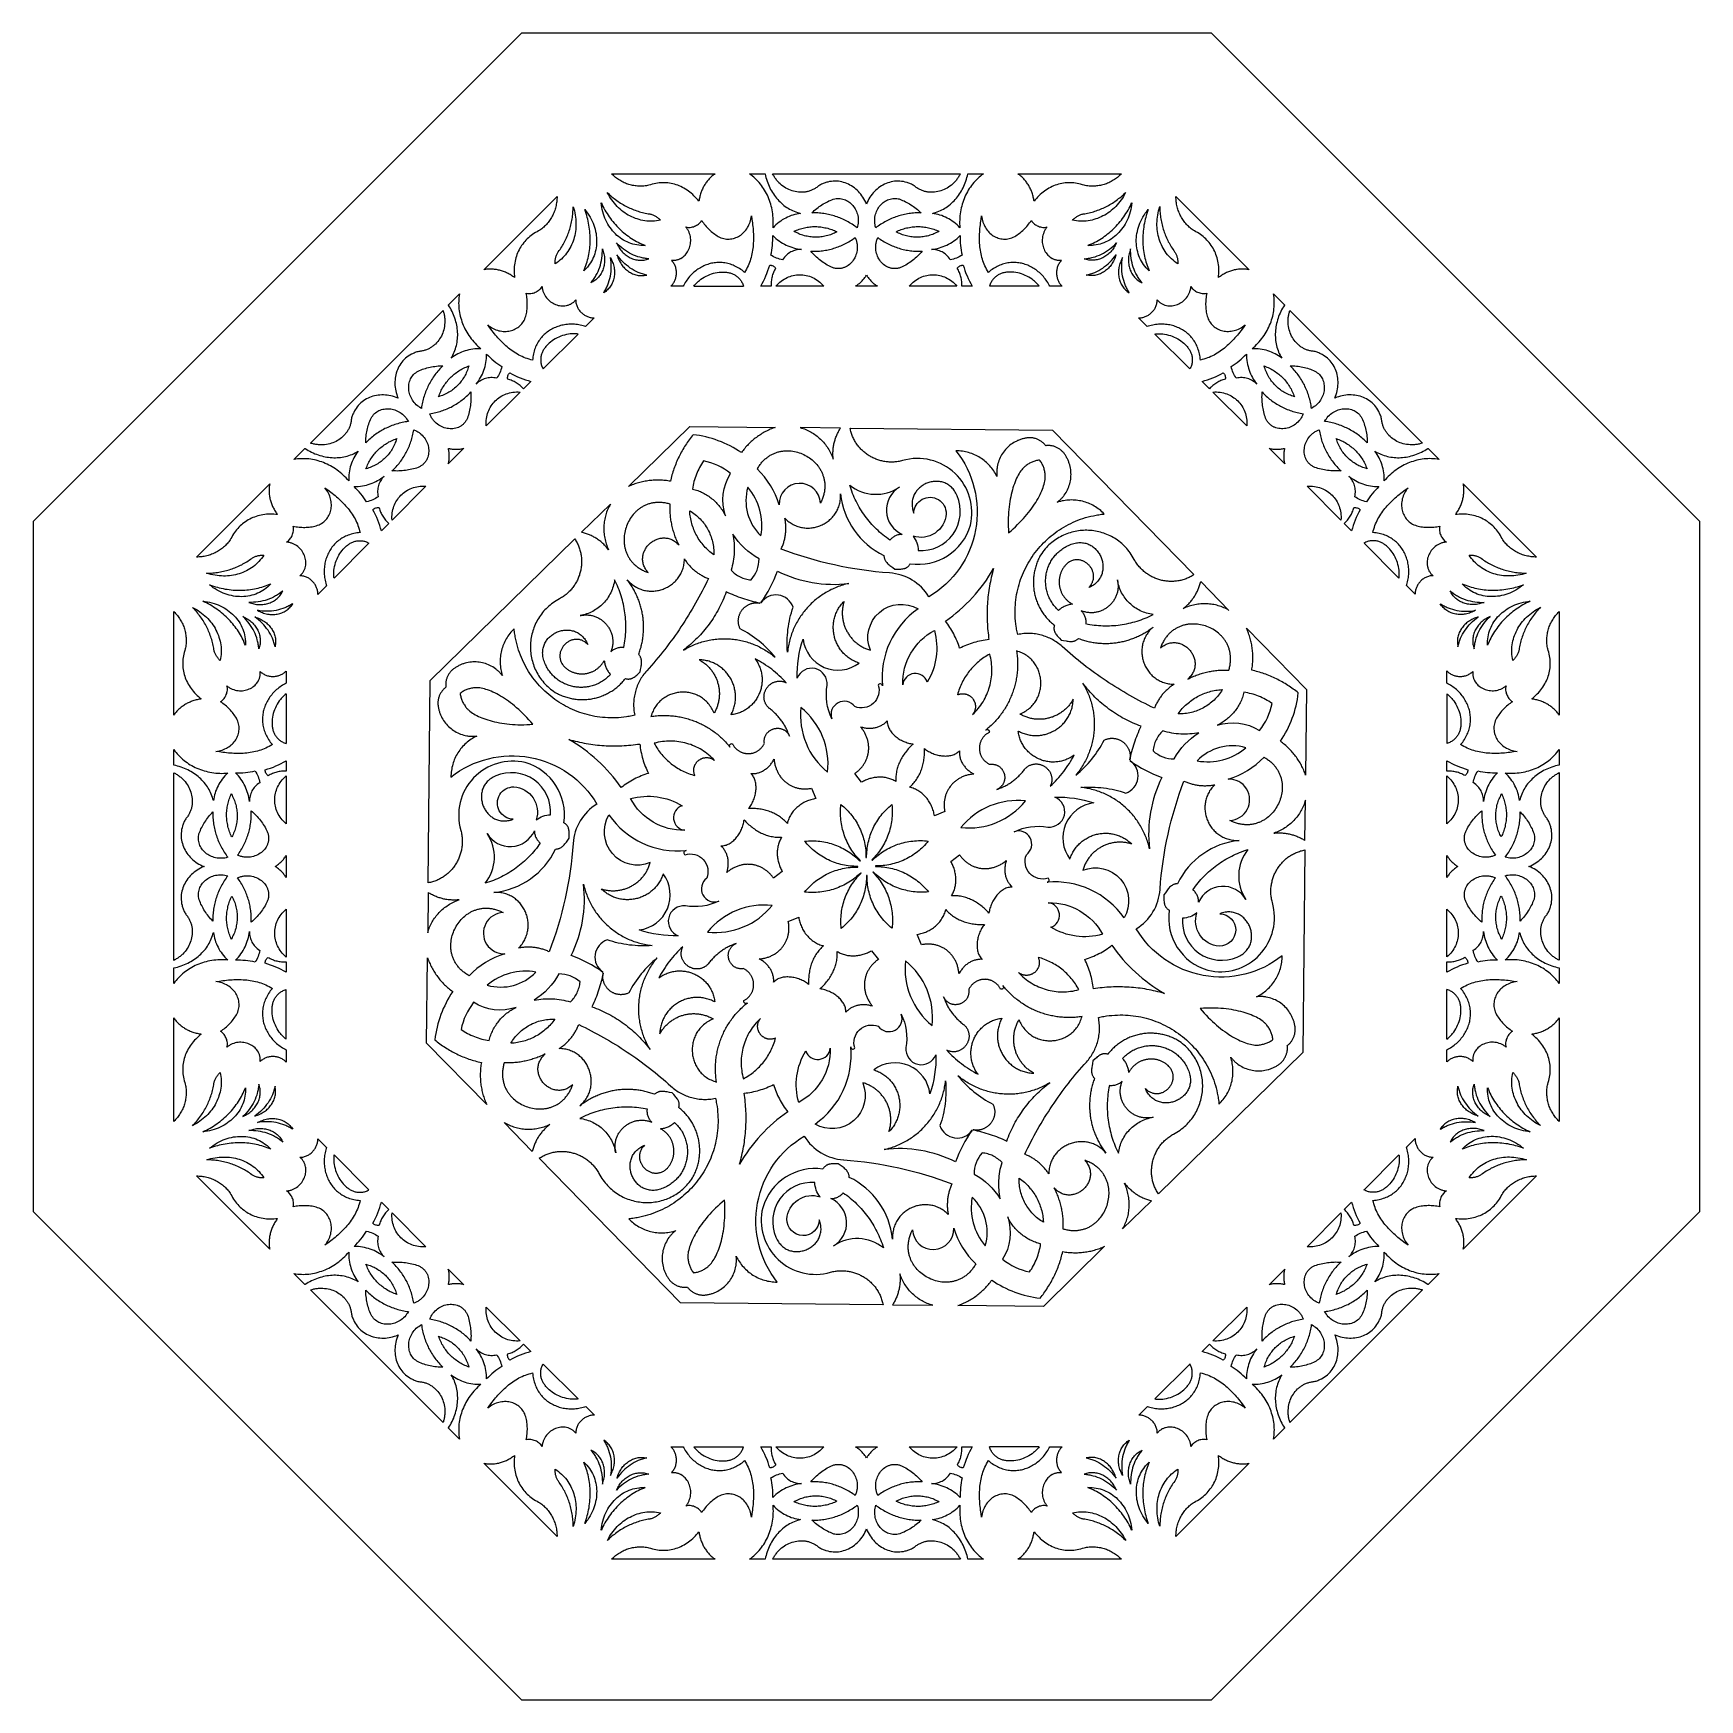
# Model space of a CAD drawing. Extents: x 3927 to 5087, y -513 to 1114.
# Drawn here: x 4294.2 to 4739.2, y 668.5 to 1113.5 of the extents above; entities that cross this region are included whole.
import ezdxf

# ---------------------------------------------------------------- set-up
doc = ezdxf.new("R2010")
doc.units = 0
doc.layers.add('LAYER_1', color=18, linetype='CONTINUOUS')

msp = doc.modelspace()

# ---------------------------------------------------------------- linework, layer by layer
at = {"layer": 'LAYER_1'}
for points in [[(4608.82, 668.5), (4739.16, 798.84), (4739.16, 983.16), (4608.82, 1113.5), (4424.5, 1113.5), (4294.16, 983.16), (4294.16, 798.84), (4424.5, 668.5)], [(4476.03, 1075.83), (4475.82, 1075.67), (4475.61, 1075.51), (4475.4, 1075.34), (4475.2, 1075.16), (4475.01, 1074.98), (4474.82, 1074.79), (4474.63, 1074.6), (4474.45, 1074.4), (4474.28, 1074.2), (4474.11, 1073.99), (4473.94, 1073.77), (4473.78, 1073.55), (4473.63, 1073.33), (4473.48, 1073.1), (4473.34, 1072.87), (4473.2, 1072.63), (4473.07, 1072.39), (4472.95, 1072.15), (4472.83, 1071.9), (4472.72, 1071.64), (4472.61, 1071.39), (4472.51, 1071.13), (4472.42, 1070.86), (4472.33, 1070.6), (4472.25, 1070.32), (4472.17, 1070.05), (4472.11, 1069.78), (4472.05, 1069.5), (4471.99, 1069.22), (4471.95, 1068.93), (4471.91, 1068.64), (4471.59, 1069.04), (4471.27, 1069.42), (4470.94, 1069.79), (4470.59, 1070.14), (4470.24, 1070.48), (4469.87, 1070.79), (4469.5, 1071.1), (4469.12, 1071.38), (4468.73, 1071.65), (4468.33, 1071.9), (4467.92, 1072.14), (4467.51, 1072.36), (4467.1, 1072.56), (4466.67, 1072.74), (4466.24, 1072.91), (4465.81, 1073.06), (4465.37, 1073.19), (4464.93, 1073.3), (4464.48, 1073.4), (4464.03, 1073.47), (4463.58, 1073.53), (4463.12, 1073.57), (4462.67, 1073.59), (4462.21, 1073.6), (4461.75, 1073.58), (4461.29, 1073.55), (4460.83, 1073.49), (4460.37, 1073.42), (4459.92, 1073.32), (4459.46, 1073.21), (4459, 1073.08), (4458.55, 1072.93), (4458.22, 1072.86), (4457.88, 1072.8), (4457.54, 1072.75), (4457.2, 1072.72), (4456.87, 1072.69), (4456.53, 1072.68), (4456.19, 1072.68), (4455.86, 1072.69), (4455.52, 1072.7), (4455.19, 1072.73), (4454.86, 1072.78), (4454.52, 1072.83), (4454.2, 1072.89), (4453.87, 1072.96), (4453.54, 1073.04), (4453.22, 1073.14), (4452.9, 1073.24), (4452.59, 1073.35), (4452.27, 1073.48), (4451.96, 1073.61), (4451.65, 1073.76), (4451.35, 1073.91), (4451.05, 1074.07), (4450.75, 1074.25), (4450.46, 1074.43), (4450.17, 1074.62), (4449.89, 1074.82), (4449.61, 1075.04), (4449.34, 1075.26), (4449.07, 1075.49), (4448.81, 1075.73), (4448.55, 1075.98), (4476.25, 1075.98)], [(4489.52, 1075.98), (4489.59, 1075.96), (4489.7, 1075.47), (4489.82, 1074.98), (4489.95, 1074.51), (4490.1, 1074.04), (4490.27, 1073.57), (4490.45, 1073.12), (4490.64, 1072.68), (4490.85, 1072.24), (4491.06, 1071.81), (4491.3, 1071.4), (4491.54, 1070.99), (4491.8, 1070.6), (4492.07, 1070.21), (4492.35, 1069.84), (4492.64, 1069.48), (4492.94, 1069.12), (4493.26, 1068.79), (4493.58, 1068.46), (4493.92, 1068.15), (4494.26, 1067.85), (4494.61, 1067.56), (4494.98, 1067.29), (4495.35, 1067.03), (4495.73, 1066.79), (4496.12, 1066.56), (4496.52, 1066.35), (4496.92, 1066.15), (4497.34, 1065.97), (4497.76, 1065.8), (4498.19, 1065.65), (4498.62, 1065.52), (4499.06, 1065.41), (4498.54, 1065.33), (4498.03, 1065.24), (4497.53, 1065.12), (4497.03, 1064.97), (4496.53, 1064.81), (4496.04, 1064.62), (4495.57, 1064.41), (4495.09, 1064.18), (4494.63, 1063.92), (4494.18, 1063.65), (4493.74, 1063.35), (4493.31, 1063.04), (4492.89, 1062.7), (4492.48, 1062.34), (4492.08, 1061.97), (4491.7, 1061.57), (4491.74, 1062.12), (4491.76, 1062.65), (4491.77, 1063.19), (4491.76, 1063.73), (4491.73, 1064.26), (4491.69, 1064.79), (4491.63, 1065.31), (4491.55, 1065.83), (4491.46, 1066.35), (4491.35, 1066.86), (4491.23, 1067.37), (4491.09, 1067.87), (4490.94, 1068.36), (4490.77, 1068.85), (4490.59, 1069.33), (4490.39, 1069.8), (4490.18, 1070.26), (4489.95, 1070.72), (4489.71, 1071.17), (4489.46, 1071.6), (4489.19, 1072.03), (4488.91, 1072.45), (4488.61, 1072.86), (4488.31, 1073.25), (4487.99, 1073.64), (4487.66, 1074.01), (4487.31, 1074.37), (4486.96, 1074.72), (4486.59, 1075.06), (4486.21, 1075.38), (4485.81, 1075.68), (4485.41, 1075.98)], [(4541.71, 1075.98), (4541.6, 1075.75), (4541.48, 1075.54), (4541.35, 1075.32), (4541.22, 1075.11), (4541.09, 1074.91), (4540.95, 1074.71), (4540.8, 1074.51), (4540.65, 1074.32), (4540.5, 1074.14), (4540.34, 1073.96), (4540.18, 1073.78), (4540.02, 1073.61), (4539.68, 1073.29), (4539.32, 1072.98), (4538.95, 1072.7), (4538.57, 1072.43), (4538.18, 1072.19), (4537.79, 1071.97), (4537.38, 1071.78), (4536.96, 1071.6), (4536.54, 1071.45), (4536.11, 1071.32), (4535.68, 1071.22), (4535.24, 1071.14), (4534.81, 1071.09), (4534.37, 1071.06), (4533.93, 1071.05), (4533.71, 1071.06), (4533.49, 1071.07), (4533.27, 1071.1), (4533.05, 1071.12), (4532.84, 1071.16), (4532.62, 1071.2), (4532.4, 1071.24), (4532.19, 1071.3), (4531.98, 1071.36), (4531.77, 1071.43), (4531.56, 1071.5), (4531.35, 1071.59), (4531.14, 1071.67), (4530.94, 1071.77), (4530.73, 1071.87), (4530.53, 1071.98), (4530.34, 1072.1), (4530.14, 1072.23), (4529.95, 1072.36), (4529.76, 1072.5), (4529.57, 1072.65), (4529.39, 1072.8), (4529.15, 1072.94), (4528.91, 1073.06), (4528.67, 1073.18), (4528.44, 1073.29), (4528.2, 1073.4), (4527.96, 1073.49), (4527.72, 1073.58), (4527.48, 1073.66), (4527, 1073.79), (4526.52, 1073.9), (4526.04, 1073.97), (4525.56, 1074.02), (4525.09, 1074.03), (4524.62, 1074.02), (4524.15, 1073.98), (4523.69, 1073.91), (4523.23, 1073.82), (4522.78, 1073.7), (4522.34, 1073.56), (4521.91, 1073.39), (4521.48, 1073.2), (4521.06, 1072.98), (4520.66, 1072.75), (4520.26, 1072.49), (4519.88, 1072.21), (4519.5, 1071.91), (4519.15, 1071.59), (4518.8, 1071.25), (4518.47, 1070.89), (4518.16, 1070.51), (4517.86, 1070.12), (4517.58, 1069.71), (4517.32, 1069.29), (4517.08, 1068.85), (4516.86, 1068.39), (4516.65, 1067.92), (4516.45, 1068.39), (4516.23, 1068.85), (4515.98, 1069.29), (4515.72, 1069.71), (4515.44, 1070.12), (4515.15, 1070.51), (4514.83, 1070.89), (4514.5, 1071.25), (4514.16, 1071.59), (4513.8, 1071.91), (4513.43, 1072.21), (4513.05, 1072.49), (4512.65, 1072.75), (4512.25, 1072.98), (4511.83, 1073.2), (4511.4, 1073.39), (4510.97, 1073.56), (4510.52, 1073.7), (4510.07, 1073.82), (4509.62, 1073.91), (4509.15, 1073.98), (4508.69, 1074.02), (4508.22, 1074.03), (4507.74, 1074.02), (4507.27, 1073.97), (4506.79, 1073.9), (4506.31, 1073.79), (4506.07, 1073.73), (4505.83, 1073.66), (4505.59, 1073.58), (4505.35, 1073.49), (4505.11, 1073.4), (4504.87, 1073.29), (4504.63, 1073.18), (4504.39, 1073.06), (4504.16, 1072.94), (4503.92, 1072.8), (4503.74, 1072.65), (4503.55, 1072.5), (4503.36, 1072.36), (4503.17, 1072.23), (4502.97, 1072.1), (4502.77, 1071.98), (4502.57, 1071.87), (4502.37, 1071.77), (4502.17, 1071.67), (4501.96, 1071.59), (4501.75, 1071.5), (4501.54, 1071.43), (4501.33, 1071.36), (4501.12, 1071.3), (4500.9, 1071.24), (4500.69, 1071.2), (4500.47, 1071.16), (4500.25, 1071.12), (4500.04, 1071.1), (4499.82, 1071.07), (4499.6, 1071.06), (4499.38, 1071.05), (4498.94, 1071.06), (4498.5, 1071.09), (4498.06, 1071.14), (4497.63, 1071.22), (4497.2, 1071.32), (4496.77, 1071.45), (4496.35, 1071.6), (4495.93, 1071.78), (4495.52, 1071.97), (4495.12, 1072.19), (4494.73, 1072.43), (4494.35, 1072.7), (4493.99, 1072.98), (4493.63, 1073.29), (4493.29, 1073.61), (4493.13, 1073.78), (4492.96, 1073.96), (4492.81, 1074.14), (4492.65, 1074.32), (4492.51, 1074.51), (4492.36, 1074.71), (4492.22, 1074.91), (4492.09, 1075.11), (4491.96, 1075.32), (4491.83, 1075.54), (4491.71, 1075.75), (4491.59, 1075.98), (4516.65, 1075.98)], [(4547.49, 1075.68), (4547.1, 1075.38), (4546.72, 1075.06), (4546.35, 1074.72), (4546, 1074.37), (4545.65, 1074.01), (4545.32, 1073.64), (4545, 1073.25), (4544.69, 1072.86), (4544.4, 1072.45), (4544.12, 1072.03), (4543.85, 1071.6), (4543.6, 1071.17), (4543.36, 1070.72), (4543.13, 1070.26), (4542.92, 1069.8), (4542.72, 1069.33), (4542.54, 1068.85), (4542.37, 1068.36), (4542.22, 1067.87), (4542.08, 1067.37), (4541.95, 1066.86), (4541.85, 1066.35), (4541.75, 1065.83), (4541.68, 1065.31), (4541.62, 1064.79), (4541.58, 1064.26), (4541.55, 1063.73), (4541.54, 1063.19), (4541.54, 1062.65), (4541.57, 1062.12), (4541.61, 1061.57), (4541.23, 1061.97), (4540.83, 1062.34), (4540.42, 1062.7), (4540, 1063.04), (4539.57, 1063.35), (4539.13, 1063.65), (4538.67, 1063.92), (4538.21, 1064.18), (4537.74, 1064.41), (4537.26, 1064.62), (4536.78, 1064.81), (4536.28, 1064.97), (4535.78, 1065.12), (4535.28, 1065.24), (4534.76, 1065.33), (4534.25, 1065.41), (4534.69, 1065.52), (4535.12, 1065.65), (4535.55, 1065.8), (4535.97, 1065.97), (4536.38, 1066.15), (4536.79, 1066.35), (4537.19, 1066.56), (4537.58, 1066.79), (4537.96, 1067.03), (4538.33, 1067.29), (4538.69, 1067.56), (4539.05, 1067.85), (4539.39, 1068.15), (4539.73, 1068.46), (4540.05, 1068.79), (4540.36, 1069.12), (4540.67, 1069.48), (4540.96, 1069.84), (4541.24, 1070.21), (4541.51, 1070.6), (4541.77, 1070.99), (4542.01, 1071.4), (4542.24, 1071.81), (4542.46, 1072.24), (4542.67, 1072.68), (4542.86, 1073.12), (4543.04, 1073.57), (4543.2, 1074.04), (4543.35, 1074.51), (4543.49, 1074.98), (4543.61, 1075.47), (4543.71, 1075.96), (4543.79, 1075.98), (4547.9, 1075.98)], [(4584.76, 1075.98), (4584.5, 1075.73), (4584.24, 1075.49), (4583.97, 1075.26), (4583.7, 1075.04), (4583.42, 1074.82), (4583.13, 1074.62), (4582.85, 1074.43), (4582.55, 1074.25), (4582.26, 1074.07), (4581.96, 1073.91), (4581.65, 1073.76), (4581.35, 1073.61), (4581.04, 1073.48), (4580.72, 1073.35), (4580.41, 1073.24), (4580.09, 1073.14), (4579.76, 1073.04), (4579.44, 1072.96), (4579.11, 1072.89), (4578.78, 1072.83), (4578.45, 1072.78), (4578.12, 1072.73), (4577.79, 1072.7), (4577.45, 1072.69), (4577.12, 1072.68), (4576.78, 1072.68), (4576.44, 1072.69), (4576.1, 1072.72), (4575.77, 1072.75), (4575.43, 1072.8), (4575.09, 1072.86), (4574.75, 1072.93), (4574.3, 1073.08), (4573.85, 1073.21), (4573.39, 1073.32), (4572.93, 1073.42), (4572.47, 1073.49), (4572.02, 1073.55), (4571.56, 1073.58), (4571.1, 1073.6), (4570.64, 1073.59), (4570.18, 1073.57), (4569.73, 1073.53), (4569.28, 1073.47), (4568.83, 1073.4), (4568.38, 1073.3), (4567.94, 1073.19), (4567.5, 1073.06), (4567.06, 1072.91), (4566.64, 1072.74), (4566.21, 1072.56), (4565.79, 1072.36), (4565.38, 1072.14), (4564.98, 1071.9), (4564.58, 1071.65), (4564.19, 1071.38), (4563.81, 1071.1), (4563.44, 1070.79), (4563.07, 1070.48), (4562.72, 1070.14), (4562.37, 1069.79), (4562.04, 1069.42), (4561.71, 1069.04), (4561.4, 1068.64), (4561.36, 1068.93), (4561.32, 1069.22), (4561.26, 1069.5), (4561.2, 1069.78), (4561.13, 1070.05), (4561.06, 1070.32), (4560.98, 1070.6), (4560.89, 1070.86), (4560.8, 1071.13), (4560.7, 1071.39), (4560.59, 1071.64), (4560.48, 1071.9), (4560.36, 1072.15), (4560.23, 1072.39), (4560.1, 1072.63), (4559.97, 1072.87), (4559.83, 1073.1), (4559.68, 1073.33), (4559.52, 1073.55), (4559.36, 1073.77), (4559.2, 1073.99), (4559.03, 1074.2), (4558.86, 1074.4), (4558.68, 1074.6), (4558.49, 1074.79), (4558.3, 1074.98), (4558.11, 1075.16), (4557.91, 1075.34), (4557.7, 1075.51), (4557.49, 1075.67), (4557.28, 1075.83), (4557.06, 1075.98)], [(4434.01, 1069.59), (4433.99, 1069.24), (4433.97, 1068.88), (4433.93, 1068.53), (4433.88, 1068.19), (4433.82, 1067.84), (4433.76, 1067.51), (4433.68, 1067.17), (4433.59, 1066.84), (4433.5, 1066.51), (4433.39, 1066.19), (4433.27, 1065.87), (4433.15, 1065.55), (4433.01, 1065.24), (4432.87, 1064.94), (4432.72, 1064.64), (4432.56, 1064.35), (4432.38, 1064.06), (4432.2, 1063.77), (4432.02, 1063.5), (4431.82, 1063.23), (4431.61, 1062.96), (4431.4, 1062.71), (4431.17, 1062.46), (4430.94, 1062.21), (4430.7, 1061.98), (4430.46, 1061.75), (4430.2, 1061.53), (4429.94, 1061.31), (4429.67, 1061.11), (4429.39, 1060.91), (4429.1, 1060.72), (4428.67, 1060.51), (4428.26, 1060.28), (4427.85, 1060.04), (4427.46, 1059.78), (4427.09, 1059.51), (4426.72, 1059.22), (4426.37, 1058.92), (4426.04, 1058.61), (4425.72, 1058.28), (4425.41, 1057.95), (4425.12, 1057.6), (4424.84, 1057.23), (4424.57, 1056.86), (4424.33, 1056.48), (4424.09, 1056.09), (4423.87, 1055.68), (4423.67, 1055.27), (4423.49, 1054.85), (4423.32, 1054.42), (4423.16, 1053.98), (4423.03, 1053.54), (4422.91, 1053.08), (4422.81, 1052.62), (4422.72, 1052.16), (4422.65, 1051.69), (4422.6, 1051.21), (4422.57, 1050.73), (4422.55, 1050.24), (4422.56, 1049.75), (4422.58, 1049.25), (4422.62, 1048.75), (4422.68, 1048.25), (4422.45, 1048.43), (4422.22, 1048.59), (4421.98, 1048.75), (4421.74, 1048.91), (4421.5, 1049.06), (4421.25, 1049.2), (4421, 1049.33), (4420.75, 1049.46), (4420.5, 1049.58), (4420.25, 1049.69), (4419.99, 1049.8), (4419.73, 1049.9), (4419.47, 1049.99), (4419.21, 1050.08), (4418.95, 1050.15), (4418.68, 1050.22), (4418.42, 1050.29), (4418.15, 1050.35), (4417.88, 1050.4), (4417.62, 1050.44), (4417.35, 1050.47), (4417.08, 1050.5), (4416.81, 1050.52), (4416.55, 1050.53), (4416.28, 1050.54), (4416.01, 1050.54), (4415.75, 1050.53), (4415.48, 1050.51), (4415.21, 1050.49), (4414.95, 1050.45), (4414.69, 1050.41), (4414.43, 1050.37), (4434.02, 1069.95)], [(4445.79, 1068.25), (4446.03, 1067.75), (4446.28, 1067.26), (4446.53, 1066.78), (4446.8, 1066.31), (4447.08, 1065.84), (4447.36, 1065.39), (4447.65, 1064.94), (4447.96, 1064.5), (4448.27, 1064.07), (4448.59, 1063.64), (4448.92, 1063.23), (4449.26, 1062.83), (4449.6, 1062.43), (4449.96, 1062.04), (4450.32, 1061.67), (4450.69, 1061.3), (4451.07, 1060.94), (4451.45, 1060.6), (4451.84, 1060.26), (4452.24, 1059.93), (4452.65, 1059.62), (4453.06, 1059.31), (4453.48, 1059.02), (4453.91, 1058.73), (4454.34, 1058.46), (4454.78, 1058.2), (4455.22, 1057.95), (4455.67, 1057.71), (4456.13, 1057.49), (4456.59, 1057.27), (4457.06, 1057.07), (4457.53, 1056.88), (4457.25, 1056.86), (4456.97, 1056.86), (4456.69, 1056.86), (4456.42, 1056.88), (4455.87, 1056.92), (4455.33, 1056.99), (4454.8, 1057.1), (4454.27, 1057.23), (4453.76, 1057.39), (4453.25, 1057.57), (4452.75, 1057.78), (4452.27, 1058.02), (4451.8, 1058.28), (4451.33, 1058.56), (4450.89, 1058.87), (4450.45, 1059.2), (4450.03, 1059.55), (4449.63, 1059.92), (4449.24, 1060.32), (4448.87, 1060.73), (4448.52, 1061.17), (4448.18, 1061.62), (4447.86, 1062.09), (4447.56, 1062.57), (4447.29, 1063.08), (4447.03, 1063.6), (4446.79, 1064.13), (4446.58, 1064.68), (4446.39, 1065.25), (4446.22, 1065.82), (4446.07, 1066.41), (4445.95, 1067.01), (4445.86, 1067.62)], [(4447.44, 1070.98), (4447.74, 1070.69), (4448.05, 1070.41), (4448.36, 1070.14), (4448.67, 1069.87), (4448.99, 1069.6), (4449.31, 1069.35), (4449.64, 1069.1), (4449.97, 1068.86), (4450.3, 1068.63), (4450.63, 1068.4), (4450.97, 1068.18), (4451.32, 1067.96), (4451.66, 1067.76), (4452.01, 1067.56), (4452.37, 1067.37), (4452.72, 1067.18), (4453.08, 1067.01), (4453.44, 1066.84), (4453.81, 1066.68), (4454.18, 1066.52), (4454.55, 1066.38), (4454.92, 1066.24), (4455.29, 1066.11), (4455.67, 1065.98), (4456.05, 1065.87), (4456.43, 1065.76), (4456.81, 1065.66), (4457.2, 1065.56), (4457.59, 1065.48), (4457.98, 1065.4), (4458.37, 1065.33), (4458.76, 1065.27), (4458.96, 1065.23), (4459.17, 1065.17), (4459.37, 1065.11), (4459.56, 1065.04), (4459.76, 1064.96), (4459.95, 1064.87), (4460.14, 1064.77), (4460.32, 1064.67), (4460.51, 1064.56), (4460.68, 1064.44), (4460.86, 1064.31), (4461.03, 1064.18), (4461.19, 1064.04), (4461.35, 1063.89), (4461.51, 1063.74), (4461.66, 1063.58), (4461.13, 1063.48), (4460.6, 1063.4), (4460.07, 1063.35), (4459.54, 1063.32), (4459.02, 1063.32), (4458.49, 1063.34), (4457.97, 1063.38), (4457.45, 1063.44), (4456.94, 1063.53), (4456.43, 1063.63), (4455.92, 1063.76), (4455.42, 1063.92), (4454.93, 1064.09), (4454.45, 1064.28), (4453.97, 1064.49), (4453.5, 1064.73), (4453.03, 1064.98), (4452.58, 1065.25), (4452.13, 1065.54), (4451.7, 1065.86), (4451.27, 1066.19), (4450.86, 1066.54), (4450.46, 1066.9), (4450.07, 1067.29), (4449.69, 1067.69), (4449.33, 1068.11), (4448.98, 1068.55), (4448.64, 1069), (4448.32, 1069.47), (4448.01, 1069.96), (4447.72, 1070.46)], [(4507.78, 1069.22), (4508.16, 1069.31), (4508.54, 1069.38), (4508.91, 1069.41), (4509.28, 1069.41), (4509.64, 1069.39), (4510, 1069.33), (4510.35, 1069.25), (4510.69, 1069.15), (4511.02, 1069.02), (4511.34, 1068.87), (4511.65, 1068.69), (4511.95, 1068.5), (4512.23, 1068.28), (4512.5, 1068.04), (4512.76, 1067.79), (4513.01, 1067.51), (4513.23, 1067.22), (4513.44, 1066.92), (4513.64, 1066.6), (4513.81, 1066.26), (4513.97, 1065.92), (4514.1, 1065.56), (4514.22, 1065.19), (4514.31, 1064.81), (4514.39, 1064.43), (4514.43, 1064.03), (4514.46, 1063.63), (4514.46, 1063.22), (4514.43, 1062.81), (4514.38, 1062.39), (4514.3, 1061.97), (4514.19, 1061.55), (4513.85, 1061.8), (4513.51, 1062.04), (4513.17, 1062.28), (4512.82, 1062.5), (4512.47, 1062.72), (4512.12, 1062.93), (4511.76, 1063.14), (4511.4, 1063.33), (4511.03, 1063.52), (4510.67, 1063.7), (4510.3, 1063.87), (4509.93, 1064.03), (4509.55, 1064.19), (4509.17, 1064.34), (4508.79, 1064.47), (4508.41, 1064.6), (4508.03, 1064.73), (4507.64, 1064.84), (4507.25, 1064.95), (4506.86, 1065.05), (4506.47, 1065.13), (4506.08, 1065.22), (4505.68, 1065.29), (4505.29, 1065.35), (4504.89, 1065.41), (4504.49, 1065.45), (4504.09, 1065.49), (4503.69, 1065.52), (4503.29, 1065.54), (4502.89, 1065.56), (4502.48, 1065.56), (4502.08, 1065.56), (4502.4, 1065.86), (4502.72, 1066.15), (4503.04, 1066.43), (4503.38, 1066.71), (4503.72, 1066.97), (4504.06, 1067.23), (4504.41, 1067.47), (4504.77, 1067.7), (4505.13, 1067.93), (4505.49, 1068.14), (4505.86, 1068.35), (4506.24, 1068.54), (4506.61, 1068.73), (4507, 1068.9), (4507.39, 1069.07)], [(4519.12, 1061.55), (4519.01, 1061.97), (4518.93, 1062.39), (4518.88, 1062.81), (4518.85, 1063.22), (4518.85, 1063.63), (4518.87, 1064.03), (4518.92, 1064.43), (4518.99, 1064.81), (4519.09, 1065.19), (4519.2, 1065.56), (4519.34, 1065.92), (4519.49, 1066.26), (4519.67, 1066.6), (4519.86, 1066.92), (4520.07, 1067.22), (4520.3, 1067.51), (4520.55, 1067.79), (4520.8, 1068.04), (4521.08, 1068.28), (4521.36, 1068.5), (4521.66, 1068.69), (4521.97, 1068.87), (4522.29, 1069.02), (4522.62, 1069.15), (4522.96, 1069.25), (4523.31, 1069.33), (4523.67, 1069.39), (4524.03, 1069.41), (4524.4, 1069.41), (4524.77, 1069.38), (4525.15, 1069.31), (4525.34, 1069.27), (4525.53, 1069.22), (4525.92, 1069.07), (4526.31, 1068.9), (4526.69, 1068.73), (4527.07, 1068.54), (4527.45, 1068.35), (4527.82, 1068.14), (4528.18, 1067.93), (4528.54, 1067.7), (4528.9, 1067.47), (4529.25, 1067.23), (4529.59, 1066.97), (4529.93, 1066.71), (4530.26, 1066.43), (4530.59, 1066.15), (4530.91, 1065.86), (4531.23, 1065.56), (4530.82, 1065.56), (4530.42, 1065.56), (4530.02, 1065.54), (4529.62, 1065.52), (4529.21, 1065.49), (4528.81, 1065.45), (4528.42, 1065.41), (4528.02, 1065.35), (4527.62, 1065.29), (4527.23, 1065.22), (4526.83, 1065.13), (4526.44, 1065.05), (4526.05, 1064.95), (4525.66, 1064.84), (4525.28, 1064.73), (4524.89, 1064.6), (4524.51, 1064.47), (4524.13, 1064.34), (4523.76, 1064.19), (4523.38, 1064.03), (4523.01, 1063.87), (4522.64, 1063.7), (4522.27, 1063.52), (4521.91, 1063.33), (4521.55, 1063.14), (4521.19, 1062.93), (4520.84, 1062.72), (4520.48, 1062.5), (4520.14, 1062.28), (4519.79, 1062.04), (4519.45, 1061.8)], [(4585.86, 1070.98), (4585.59, 1070.46), (4585.3, 1069.96), (4584.99, 1069.47), (4584.67, 1069), (4584.33, 1068.55), (4583.98, 1068.11), (4583.62, 1067.69), (4583.24, 1067.29), (4582.85, 1066.9), (4582.45, 1066.54), (4582.03, 1066.19), (4581.61, 1065.86), (4581.17, 1065.54), (4580.73, 1065.25), (4580.27, 1064.98), (4579.81, 1064.73), (4579.34, 1064.49), (4578.86, 1064.28), (4578.38, 1064.09), (4577.88, 1063.92), (4577.38, 1063.76), (4576.88, 1063.63), (4576.37, 1063.53), (4575.86, 1063.44), (4575.34, 1063.38), (4574.82, 1063.34), (4574.29, 1063.32), (4573.76, 1063.32), (4573.24, 1063.35), (4572.71, 1063.4), (4572.18, 1063.48), (4571.64, 1063.58), (4571.8, 1063.74), (4571.95, 1063.89), (4572.11, 1064.04), (4572.28, 1064.18), (4572.45, 1064.31), (4572.62, 1064.44), (4572.8, 1064.56), (4572.98, 1064.67), (4573.17, 1064.77), (4573.36, 1064.87), (4573.55, 1064.96), (4573.74, 1065.04), (4573.94, 1065.11), (4574.14, 1065.17), (4574.34, 1065.23), (4574.55, 1065.27), (4574.94, 1065.33), (4575.33, 1065.4), (4575.72, 1065.48), (4576.11, 1065.56), (4576.49, 1065.66), (4576.88, 1065.76), (4577.26, 1065.87), (4577.64, 1065.98), (4578.01, 1066.11), (4578.39, 1066.24), (4578.76, 1066.38), (4579.13, 1066.52), (4579.5, 1066.68), (4579.86, 1066.84), (4580.22, 1067.01), (4580.58, 1067.18), (4580.94, 1067.37), (4581.29, 1067.56), (4581.64, 1067.76), (4581.99, 1067.96), (4582.33, 1068.18), (4582.67, 1068.4), (4583.01, 1068.63), (4583.34, 1068.86), (4583.67, 1069.1), (4584, 1069.35), (4584.32, 1069.6), (4584.63, 1069.87), (4584.95, 1070.14), (4585.26, 1070.41), (4585.56, 1070.69)], [(4587.51, 1068.25), (4587.45, 1067.62), (4587.35, 1067.01), (4587.23, 1066.41), (4587.09, 1065.82), (4586.92, 1065.25), (4586.73, 1064.68), (4586.52, 1064.13), (4586.28, 1063.6), (4586.02, 1063.08), (4585.74, 1062.57), (4585.45, 1062.09), (4585.13, 1061.62), (4584.79, 1061.17), (4584.44, 1060.73), (4584.06, 1060.32), (4583.68, 1059.92), (4583.27, 1059.55), (4582.85, 1059.2), (4582.42, 1058.87), (4581.97, 1058.56), (4581.51, 1058.28), (4581.04, 1058.02), (4580.55, 1057.78), (4580.06, 1057.57), (4579.55, 1057.39), (4579.04, 1057.23), (4578.51, 1057.1), (4577.98, 1056.99), (4577.44, 1056.92), (4577.17, 1056.89), (4576.89, 1056.88), (4576.61, 1056.86), (4576.34, 1056.86), (4576.06, 1056.86), (4575.78, 1056.88), (4576.25, 1057.07), (4576.72, 1057.27), (4577.18, 1057.49), (4577.63, 1057.71), (4578.08, 1057.95), (4578.53, 1058.2), (4578.97, 1058.46), (4579.4, 1058.73), (4579.83, 1059.02), (4580.25, 1059.31), (4580.66, 1059.62), (4581.06, 1059.93), (4581.46, 1060.26), (4581.86, 1060.6), (4582.24, 1060.94), (4582.62, 1061.3), (4582.99, 1061.67), (4583.35, 1062.04), (4583.7, 1062.43), (4584.05, 1062.83), (4584.39, 1063.23), (4584.72, 1063.64), (4585.04, 1064.07), (4585.35, 1064.5), (4585.65, 1064.94), (4585.95, 1065.39), (4586.23, 1065.84), (4586.51, 1066.31), (4586.77, 1066.78), (4587.03, 1067.26), (4587.28, 1067.75)], [(4618.88, 1050.37), (4618.62, 1050.42), (4618.36, 1050.46), (4618.1, 1050.49), (4617.83, 1050.52), (4617.57, 1050.54), (4617.3, 1050.55), (4617.03, 1050.55), (4616.76, 1050.54), (4616.5, 1050.53), (4616.23, 1050.51), (4615.96, 1050.48), (4615.69, 1050.45), (4615.43, 1050.4), (4615.16, 1050.35), (4614.89, 1050.3), (4614.63, 1050.23), (4614.36, 1050.16), (4614.1, 1050.08), (4613.84, 1050), (4613.58, 1049.91), (4613.32, 1049.81), (4613.06, 1049.7), (4612.81, 1049.59), (4612.56, 1049.47), (4612.31, 1049.34), (4612.06, 1049.21), (4611.81, 1049.06), (4611.57, 1048.92), (4611.33, 1048.76), (4611.09, 1048.6), (4610.86, 1048.43), (4610.63, 1048.26), (4610.69, 1048.76), (4610.73, 1049.26), (4610.75, 1049.76), (4610.76, 1050.25), (4610.74, 1050.74), (4610.71, 1051.22), (4610.66, 1051.7), (4610.59, 1052.17), (4610.51, 1052.63), (4610.4, 1053.09), (4610.28, 1053.55), (4610.15, 1053.99), (4609.99, 1054.43), (4609.82, 1054.86), (4609.64, 1055.28), (4609.44, 1055.69), (4609.22, 1056.09), (4608.99, 1056.49), (4608.74, 1056.87), (4608.47, 1057.24), (4608.2, 1057.6), (4607.9, 1057.95), (4607.59, 1058.29), (4607.27, 1058.62), (4606.94, 1058.93), (4606.59, 1059.23), (4606.22, 1059.52), (4605.85, 1059.79), (4605.46, 1060.05), (4605.06, 1060.29), (4604.64, 1060.52), (4604.21, 1060.73), (4603.93, 1060.92), (4603.65, 1061.12), (4603.37, 1061.32), (4603.11, 1061.54), (4602.85, 1061.76), (4602.61, 1061.99), (4602.37, 1062.22), (4602.14, 1062.47), (4601.91, 1062.72), (4601.7, 1062.97), (4601.49, 1063.24), (4601.29, 1063.51), (4601.11, 1063.78), (4600.93, 1064.07), (4600.75, 1064.35), (4600.59, 1064.65), (4600.44, 1064.95), (4600.3, 1065.25), (4600.16, 1065.56), (4600.04, 1065.88), (4599.92, 1066.19), (4599.81, 1066.52), (4599.72, 1066.85), (4599.63, 1067.18), (4599.55, 1067.51), (4599.49, 1067.85), (4599.43, 1068.2), (4599.38, 1068.54), (4599.34, 1068.89), (4599.32, 1069.25), (4599.3, 1069.6), (4599.3, 1069.96)], [(4438.33, 1067.2), (4438.5, 1066.64), (4438.65, 1066.08), (4438.78, 1065.52), (4438.88, 1064.96), (4438.97, 1064.4), (4439.03, 1063.84), (4439.07, 1063.28), (4439.08, 1062.73), (4439.08, 1062.18), (4439.06, 1061.64), (4439.01, 1061.1), (4438.94, 1060.57), (4438.86, 1060.04), (4438.75, 1059.52), (4438.62, 1059), (4438.47, 1058.5), (4438.3, 1058), (4438.12, 1057.51), (4437.91, 1057.03), (4437.68, 1056.56), (4437.44, 1056.1), (4437.17, 1055.65), (4436.89, 1055.22), (4436.58, 1054.79), (4436.26, 1054.38), (4435.92, 1053.98), (4435.56, 1053.6), (4435.19, 1053.23), (4434.8, 1052.88), (4434.38, 1052.54), (4433.96, 1052.22), (4433.51, 1051.91), (4433.5, 1052.13), (4433.5, 1052.35), (4433.51, 1052.57), (4433.53, 1052.79), (4433.56, 1053), (4433.59, 1053.21), (4433.63, 1053.42), (4433.68, 1053.63), (4433.74, 1053.83), (4433.81, 1054.03), (4433.88, 1054.23), (4433.96, 1054.43), (4434.05, 1054.62), (4434.15, 1054.8), (4434.25, 1054.99), (4434.36, 1055.16), (4434.6, 1055.48), (4434.82, 1055.81), (4435.05, 1056.14), (4435.26, 1056.47), (4435.47, 1056.81), (4435.67, 1057.15), (4435.86, 1057.5), (4436.05, 1057.85), (4436.23, 1058.2), (4436.4, 1058.56), (4436.56, 1058.92), (4436.72, 1059.29), (4436.87, 1059.66), (4437.01, 1060.03), (4437.15, 1060.4), (4437.28, 1060.78), (4437.4, 1061.16), (4437.52, 1061.55), (4437.62, 1061.94), (4437.72, 1062.33), (4437.81, 1062.72), (4437.9, 1063.12), (4437.98, 1063.52), (4438.05, 1063.92), (4438.11, 1064.32), (4438.16, 1064.73), (4438.21, 1065.13), (4438.25, 1065.54), (4438.28, 1065.96), (4438.3, 1066.37), (4438.32, 1066.78)], [(4441.43, 1066.43), (4441.82, 1065.95), (4442.19, 1065.45), (4442.53, 1064.94), (4442.84, 1064.42), (4443.13, 1063.89), (4443.4, 1063.36), (4443.63, 1062.82), (4443.84, 1062.27), (4444.03, 1061.72), (4444.19, 1061.17), (4444.32, 1060.62), (4444.43, 1060.06), (4444.51, 1059.5), (4444.57, 1058.94), (4444.6, 1058.39), (4444.6, 1057.84), (4444.58, 1057.29), (4444.53, 1056.74), (4444.46, 1056.2), (4444.36, 1055.67), (4444.23, 1055.14), (4444.08, 1054.62), (4443.91, 1054.11), (4443.71, 1053.61), (4443.48, 1053.12), (4443.23, 1052.65), (4442.95, 1052.18), (4442.64, 1051.73), (4442.31, 1051.3), (4442.14, 1051.09), (4441.96, 1050.88), (4441.77, 1050.68), (4441.58, 1050.48), (4441.38, 1050.29), (4441.17, 1050.1), (4441.37, 1050.56), (4441.56, 1051.04), (4441.73, 1051.52), (4441.89, 1052), (4442.04, 1052.49), (4442.18, 1052.98), (4442.3, 1053.47), (4442.42, 1053.97), (4442.52, 1054.47), (4442.61, 1054.98), (4442.68, 1055.48), (4442.75, 1056), (4442.8, 1056.51), (4442.84, 1057.02), (4442.86, 1057.54), (4442.88, 1058.06), (4442.88, 1058.58), (4442.87, 1059.1), (4442.85, 1059.63), (4442.81, 1060.15), (4442.77, 1060.68), (4442.71, 1061.2), (4442.63, 1061.73), (4442.55, 1062.25), (4442.45, 1062.78), (4442.34, 1063.3), (4442.22, 1063.83), (4442.09, 1064.35), (4441.94, 1064.87), (4441.78, 1065.4), (4441.61, 1065.92)], [(4486.06, 1063.82), (4486.19, 1062.85), (4486.25, 1062.36), (4486.3, 1061.87), (4486.35, 1061.38), (4486.39, 1060.89), (4486.42, 1060.4), (4486.44, 1059.92), (4486.46, 1059.43), (4486.47, 1058.94), (4486.46, 1058.45), (4486.45, 1057.96), (4486.43, 1057.48), (4486.4, 1056.99), (4486.35, 1056.51), (4486.3, 1056.03), (4486.23, 1055.55), (4486.15, 1055.08), (4486.06, 1054.6), (4485.95, 1054.13), (4485.83, 1053.67), (4485.7, 1053.21), (4485.55, 1052.75), (4485.39, 1052.3), (4485.21, 1051.85), (4485.02, 1051.4), (4484.81, 1050.96), (4484.58, 1050.53), (4484.33, 1050.1), (4484.07, 1049.67), (4483.75, 1049.95), (4483.42, 1050.21), (4483.08, 1050.45), (4482.75, 1050.68), (4482.4, 1050.89), (4482.06, 1051.08), (4481.71, 1051.27), (4481.36, 1051.43), (4481.01, 1051.58), (4480.66, 1051.72), (4480.3, 1051.84), (4479.95, 1051.95), (4479.59, 1052.04), (4479.23, 1052.12), (4478.87, 1052.18), (4478.51, 1052.23), (4478.15, 1052.27), (4477.79, 1052.29), (4477.43, 1052.3), (4477.07, 1052.3), (4476.72, 1052.28), (4476.36, 1052.25), (4476, 1052.21), (4475.65, 1052.15), (4475.3, 1052.08), (4474.95, 1052), (4474.61, 1051.9), (4474.26, 1051.8), (4473.92, 1051.68), (4473.59, 1051.55), (4473.26, 1051.41), (4472.93, 1051.25), (4472.6, 1051.08), (4472.29, 1050.91), (4471.97, 1050.72), (4471.66, 1050.52), (4471.36, 1050.31), (4471.06, 1050.08), (4470.77, 1049.85), (4470.49, 1049.61), (4470.21, 1049.35), (4469.93, 1049.09), (4469.67, 1048.81), (4469.41, 1048.53), (4469.16, 1048.23), (4468.92, 1047.93), (4468.69, 1047.61), (4468.46, 1047.29), (4468.25, 1046.95), (4468.04, 1046.61), (4467.84, 1046.26), (4467.71, 1046), (4464.45, 1046), (4464.61, 1046.16), (4464.76, 1046.33), (4464.9, 1046.5), (4465.03, 1046.69), (4465.15, 1046.88), (4465.27, 1047.08), (4465.37, 1047.28), (4465.47, 1047.49), (4465.56, 1047.7), (4465.64, 1047.92), (4465.71, 1048.15), (4465.77, 1048.37), (4465.81, 1048.6), (4465.85, 1048.84), (4465.88, 1049.07), (4465.9, 1049.31), (4465.9, 1049.54), (4465.9, 1049.78), (4465.88, 1050.02), (4465.86, 1050.26), (4465.82, 1050.49), (4465.77, 1050.73), (4465.7, 1050.96), (4465.63, 1051.2), (4465.54, 1051.43), (4465.44, 1051.65), (4465.33, 1051.87), (4465.2, 1052.09), (4465.06, 1052.3), (4464.91, 1052.51), (4464.74, 1052.71), (4464.56, 1052.91), (4464.76, 1052.89), (4464.96, 1052.88), (4465.16, 1052.88), (4465.35, 1052.89), (4465.54, 1052.91), (4465.73, 1052.93), (4465.91, 1052.97), (4466.09, 1053.01), (4466.27, 1053.06), (4466.44, 1053.11), (4466.61, 1053.18), (4466.78, 1053.25), (4466.94, 1053.33), (4467.1, 1053.41), (4467.41, 1053.6), (4467.7, 1053.81), (4467.98, 1054.05), (4468.23, 1054.3), (4468.47, 1054.58), (4468.69, 1054.87), (4468.89, 1055.18), (4469.07, 1055.51), (4469.23, 1055.85), (4469.37, 1056.2), (4469.49, 1056.56), (4469.58, 1056.92), (4469.65, 1057.3), (4469.7, 1057.68), (4469.72, 1058.07), (4469.71, 1058.45), (4469.68, 1058.84), (4469.62, 1059.23), (4469.53, 1059.61), (4469.42, 1059.99), (4469.28, 1060.37), (4469.19, 1060.55), (4469.1, 1060.73), (4469, 1060.92), (4468.9, 1061.09), (4468.78, 1061.27), (4468.66, 1061.44), (4468.53, 1061.61), (4468.4, 1061.78), (4468.7, 1061.72), (4469, 1061.69), (4469.3, 1061.68), (4469.6, 1061.69), (4469.89, 1061.72), (4470.18, 1061.78), (4470.47, 1061.86), (4470.75, 1061.97), (4471.02, 1062.09), (4471.29, 1062.23), (4471.55, 1062.4), (4471.79, 1062.58), (4472.03, 1062.79), (4472.25, 1063.01), (4472.47, 1063.25), (4472.66, 1063.51), (4472.88, 1063.18), (4473.11, 1062.86), (4473.35, 1062.55), (4473.6, 1062.24), (4473.85, 1061.94), (4474.11, 1061.65), (4474.38, 1061.37), (4474.65, 1061.1), (4474.93, 1060.84), (4475.22, 1060.58), (4475.51, 1060.33), (4475.81, 1060.1), (4476.12, 1059.87), (4476.43, 1059.65), (4476.75, 1059.45), (4477.07, 1059.25), (4477.44, 1059.07), (4477.8, 1058.91), (4478.17, 1058.79), (4478.54, 1058.69), (4478.91, 1058.62), (4479.28, 1058.57), (4479.65, 1058.55), (4480.02, 1058.56), (4480.38, 1058.59), (4480.74, 1058.64), (4481.1, 1058.72), (4481.45, 1058.82), (4481.79, 1058.94), (4482.13, 1059.08), (4482.46, 1059.25), (4482.78, 1059.44), (4483.08, 1059.64), (4483.38, 1059.87), (4483.67, 1060.11), (4483.94, 1060.38), (4484.2, 1060.66), (4484.45, 1060.96), (4484.68, 1061.27), (4484.89, 1061.61), (4485.09, 1061.95), (4485.26, 1062.32), (4485.42, 1062.7), (4485.56, 1063.09), (4485.68, 1063.49), (4485.78, 1063.91), (4485.86, 1064.34), (4485.91, 1064.79)], [(4547.4, 1064.79), (4547.45, 1064.34), (4547.53, 1063.91), (4547.62, 1063.49), (4547.74, 1063.09), (4547.88, 1062.7), (4548.04, 1062.32), (4548.22, 1061.95), (4548.42, 1061.61), (4548.63, 1061.27), (4548.86, 1060.96), (4549.11, 1060.66), (4549.37, 1060.38), (4549.64, 1060.11), (4549.93, 1059.87), (4550.22, 1059.64), (4550.53, 1059.44), (4550.85, 1059.25), (4551.18, 1059.08), (4551.51, 1058.94), (4551.86, 1058.82), (4552.21, 1058.72), (4552.56, 1058.64), (4552.92, 1058.59), (4553.29, 1058.56), (4553.65, 1058.55), (4554.02, 1058.57), (4554.39, 1058.62), (4554.77, 1058.69), (4555.14, 1058.79), (4555.51, 1058.91), (4555.87, 1059.07), (4556.24, 1059.25), (4556.56, 1059.45), (4556.88, 1059.65), (4557.19, 1059.87), (4557.5, 1060.1), (4557.8, 1060.33), (4558.09, 1060.58), (4558.38, 1060.84), (4558.66, 1061.1), (4558.93, 1061.37), (4559.2, 1061.65), (4559.46, 1061.94), (4559.71, 1062.24), (4559.96, 1062.55), (4560.19, 1062.86), (4560.42, 1063.18), (4560.64, 1063.51), (4560.84, 1063.25), (4561.05, 1063.01), (4561.28, 1062.79), (4561.51, 1062.58), (4561.76, 1062.4), (4562.02, 1062.23), (4562.28, 1062.09), (4562.56, 1061.97), (4562.84, 1061.86), (4563.12, 1061.78), (4563.42, 1061.72), (4563.71, 1061.69), (4564.01, 1061.68), (4564.31, 1061.69), (4564.61, 1061.72), (4564.91, 1061.78), (4564.77, 1061.61), (4564.64, 1061.44), (4564.52, 1061.27), (4564.41, 1061.09), (4564.3, 1060.92), (4564.21, 1060.73), (4564.11, 1060.55), (4564.03, 1060.37), (4563.89, 1059.99), (4563.77, 1059.61), (4563.69, 1059.23), (4563.63, 1058.84), (4563.6, 1058.45), (4563.59, 1058.07), (4563.61, 1057.68), (4563.66, 1057.3), (4563.73, 1056.92), (4563.82, 1056.56), (4563.94, 1056.2), (4564.07, 1055.85), (4564.23, 1055.51), (4564.41, 1055.18), (4564.61, 1054.87), (4564.83, 1054.58), (4565.07, 1054.3), (4565.33, 1054.05), (4565.6, 1053.81), (4565.9, 1053.6), (4566.2, 1053.41), (4566.36, 1053.33), (4566.53, 1053.25), (4566.69, 1053.18), (4566.86, 1053.11), (4567.04, 1053.06), (4567.21, 1053.01), (4567.4, 1052.97), (4567.58, 1052.93), (4567.77, 1052.91), (4567.96, 1052.89), (4568.15, 1052.88), (4568.35, 1052.88), (4568.54, 1052.89), (4568.75, 1052.91), (4568.57, 1052.71), (4568.4, 1052.51), (4568.25, 1052.3), (4568.11, 1052.09), (4567.98, 1051.87), (4567.87, 1051.65), (4567.77, 1051.43), (4567.68, 1051.2), (4567.6, 1050.96), (4567.54, 1050.73), (4567.49, 1050.49), (4567.45, 1050.26), (4567.42, 1050.02), (4567.41, 1049.78), (4567.4, 1049.54), (4567.41, 1049.31), (4567.43, 1049.07), (4567.45, 1048.84), (4567.49, 1048.6), (4567.54, 1048.37), (4567.6, 1048.15), (4567.67, 1047.92), (4567.75, 1047.7), (4567.84, 1047.49), (4567.93, 1047.28), (4568.04, 1047.08), (4568.15, 1046.88), (4568.28, 1046.69), (4568.41, 1046.5), (4568.55, 1046.33), (4568.7, 1046.16), (4568.85, 1046), (4565.6, 1046), (4565.46, 1046.26), (4565.27, 1046.61), (4565.06, 1046.95), (4564.84, 1047.29), (4564.62, 1047.61), (4564.39, 1047.93), (4564.14, 1048.23), (4563.89, 1048.53), (4563.64, 1048.81), (4563.37, 1049.09), (4563.1, 1049.35), (4562.82, 1049.61), (4562.54, 1049.85), (4562.25, 1050.08), (4561.95, 1050.31), (4561.64, 1050.52), (4561.34, 1050.72), (4561.02, 1050.91), (4560.7, 1051.08), (4560.38, 1051.25), (4560.05, 1051.41), (4559.72, 1051.55), (4559.38, 1051.68), (4559.04, 1051.8), (4558.7, 1051.9), (4558.36, 1052), (4558.01, 1052.08), (4557.66, 1052.15), (4557.3, 1052.21), (4556.95, 1052.25), (4556.59, 1052.28), (4556.23, 1052.3), (4555.88, 1052.3), (4555.52, 1052.29), (4555.16, 1052.27), (4554.8, 1052.23), (4554.44, 1052.18), (4554.08, 1052.12), (4553.72, 1052.04), (4553.36, 1051.95), (4553, 1051.84), (4552.65, 1051.72), (4552.29, 1051.58), (4551.94, 1051.43), (4551.59, 1051.27), (4551.25, 1051.08), (4550.9, 1050.89), (4550.56, 1050.68), (4550.22, 1050.45), (4549.89, 1050.21), (4549.56, 1049.95), (4549.24, 1049.67), (4548.97, 1050.1), (4548.73, 1050.53), (4548.5, 1050.96), (4548.29, 1051.4), (4548.1, 1051.85), (4547.92, 1052.3), (4547.76, 1052.75), (4547.61, 1053.21), (4547.47, 1053.67), (4547.36, 1054.13), (4547.25, 1054.6), (4547.16, 1055.08), (4547.08, 1055.55), (4547.01, 1056.03), (4546.96, 1056.51), (4546.91, 1056.99), (4546.88, 1057.48), (4546.86, 1057.96), (4546.84, 1058.45), (4546.84, 1058.94), (4546.85, 1059.43), (4546.86, 1059.92), (4546.89, 1060.4), (4546.92, 1060.89), (4546.96, 1061.38), (4547, 1061.87), (4547.06, 1062.36), (4547.11, 1062.85), (4547.25, 1063.82)], [(4591.88, 1066.44), (4591.7, 1065.92), (4591.53, 1065.4), (4591.37, 1064.88), (4591.22, 1064.36), (4591.09, 1063.84), (4590.97, 1063.31), (4590.86, 1062.79), (4590.76, 1062.26), (4590.68, 1061.73), (4590.61, 1061.21), (4590.55, 1060.68), (4590.5, 1060.16), (4590.46, 1059.63), (4590.44, 1059.11), (4590.43, 1058.59), (4590.43, 1058.07), (4590.45, 1057.55), (4590.47, 1057.03), (4590.51, 1056.52), (4590.56, 1056), (4590.63, 1055.49), (4590.7, 1054.99), (4590.79, 1054.48), (4590.89, 1053.98), (4591.01, 1053.48), (4591.13, 1052.99), (4591.27, 1052.49), (4591.42, 1052.01), (4591.58, 1051.52), (4591.76, 1051.05), (4591.94, 1050.57), (4592.14, 1050.1), (4591.93, 1050.29), (4591.73, 1050.49), (4591.54, 1050.69), (4591.35, 1050.89), (4591, 1051.31), (4590.67, 1051.74), (4590.36, 1052.19), (4590.08, 1052.66), (4589.83, 1053.13), (4589.6, 1053.62), (4589.4, 1054.12), (4589.23, 1054.63), (4589.08, 1055.15), (4588.95, 1055.68), (4588.85, 1056.21), (4588.78, 1056.75), (4588.73, 1057.3), (4588.71, 1057.84), (4588.71, 1058.4), (4588.74, 1058.95), (4588.8, 1059.51), (4588.88, 1060.07), (4588.99, 1060.62), (4589.12, 1061.18), (4589.28, 1061.73), (4589.47, 1062.28), (4589.68, 1062.83), (4589.91, 1063.37), (4590.18, 1063.9), (4590.47, 1064.43), (4590.78, 1064.95), (4591.12, 1065.46), (4591.49, 1065.95)], [(4594.98, 1067.21), (4594.99, 1066.79), (4595.01, 1066.38), (4595.03, 1065.96), (4595.06, 1065.55), (4595.1, 1065.14), (4595.15, 1064.73), (4595.2, 1064.33), (4595.27, 1063.93), (4595.33, 1063.52), (4595.41, 1063.13), (4595.5, 1062.73), (4595.59, 1062.34), (4595.69, 1061.95), (4595.8, 1061.56), (4595.91, 1061.17), (4596.03, 1060.79), (4596.16, 1060.41), (4596.3, 1060.04), (4596.44, 1059.66), (4596.59, 1059.3), (4596.75, 1058.93), (4596.91, 1058.57), (4597.09, 1058.21), (4597.26, 1057.86), (4597.45, 1057.51), (4597.64, 1057.16), (4597.84, 1056.82), (4598.05, 1056.48), (4598.27, 1056.15), (4598.49, 1055.82), (4598.71, 1055.49), (4598.95, 1055.17), (4599.06, 1054.99), (4599.16, 1054.81), (4599.26, 1054.62), (4599.35, 1054.43), (4599.43, 1054.24), (4599.5, 1054.04), (4599.57, 1053.84), (4599.63, 1053.64), (4599.68, 1053.43), (4599.72, 1053.22), (4599.75, 1053.01), (4599.78, 1052.79), (4599.8, 1052.58), (4599.81, 1052.36), (4599.81, 1052.14), (4599.8, 1051.92), (4599.35, 1052.22), (4598.93, 1052.55), (4598.52, 1052.88), (4598.12, 1053.24), (4597.75, 1053.61), (4597.39, 1053.99), (4597.05, 1054.39), (4596.73, 1054.8), (4596.42, 1055.23), (4596.14, 1055.66), (4595.88, 1056.11), (4595.63, 1056.57), (4595.4, 1057.04), (4595.19, 1057.52), (4595.01, 1058.01), (4594.84, 1058.51), (4594.69, 1059.01), (4594.56, 1059.53), (4594.45, 1060.05), (4594.37, 1060.58), (4594.3, 1061.11), (4594.25, 1061.65), (4594.23, 1062.19), (4594.23, 1062.74), (4594.24, 1063.29), (4594.28, 1063.85), (4594.35, 1064.41), (4594.43, 1064.96), (4594.53, 1065.53), (4594.66, 1066.09), (4594.81, 1066.65)], [(4491.64, 1059.47), (4492.05, 1059.09), (4492.47, 1058.73), (4492.9, 1058.39), (4493.35, 1058.07), (4493.8, 1057.76), (4494.26, 1057.48), (4494.73, 1057.21), (4495.2, 1056.97), (4495.69, 1056.74), (4496.18, 1056.54), (4496.68, 1056.35), (4497.19, 1056.19), (4497.7, 1056.05), (4498.22, 1055.93), (4498.74, 1055.83), (4499.27, 1055.76), (4498.9, 1055.77), (4498.54, 1055.75), (4498.18, 1055.7), (4497.82, 1055.63), (4497.47, 1055.54), (4497.13, 1055.42), (4496.79, 1055.28), (4496.46, 1055.11), (4496.15, 1054.93), (4495.84, 1054.72), (4495.55, 1054.49), (4495.26, 1054.24), (4494.99, 1053.97), (4494.74, 1053.68), (4494.5, 1053.37), (4494.27, 1053.05), (4493.86, 1053.12), (4493.44, 1053.21), (4493.04, 1053.33), (4492.64, 1053.48), (4492.24, 1053.64), (4491.86, 1053.84), (4491.48, 1054.05), (4491.12, 1054.29), (4491.26, 1054.92), (4491.37, 1055.56), (4491.47, 1056.21), (4491.55, 1056.86), (4491.6, 1057.51), (4491.64, 1058.16), (4491.65, 1058.82)], [(4497.25, 1060.63), (4497.59, 1060.79), (4497.94, 1060.93), (4498.3, 1061.06), (4498.65, 1061.19), (4499.01, 1061.3), (4499.37, 1061.41), (4499.73, 1061.5), (4500.09, 1061.58), (4500.45, 1061.66), (4500.81, 1061.72), (4501.18, 1061.77), (4501.55, 1061.81), (4501.91, 1061.85), (4502.28, 1061.87), (4502.65, 1061.88), (4503.01, 1061.88), (4503.38, 1061.87), (4503.75, 1061.85), (4504.11, 1061.82), (4504.48, 1061.78), (4504.85, 1061.73), (4505.21, 1061.67), (4505.57, 1061.6), (4505.93, 1061.52), (4506.29, 1061.43), (4506.65, 1061.33), (4507.01, 1061.22), (4507.36, 1061.1), (4507.72, 1060.97), (4508.07, 1060.83), (4508.42, 1060.67), (4508.76, 1060.51), (4508.42, 1060.33), (4508.07, 1060.16), (4507.72, 1060.01), (4507.37, 1059.86), (4507.01, 1059.73), (4506.65, 1059.61), (4506.29, 1059.5), (4505.93, 1059.4), (4505.57, 1059.32), (4505.2, 1059.24), (4504.84, 1059.18), (4504.47, 1059.13), (4504.1, 1059.1), (4503.73, 1059.07), (4503.36, 1059.06), (4502.99, 1059.05), (4502.62, 1059.06), (4502.25, 1059.08), (4501.88, 1059.12), (4501.51, 1059.16), (4501.15, 1059.22), (4500.78, 1059.29), (4500.42, 1059.37), (4500.06, 1059.46), (4499.69, 1059.57), (4499.34, 1059.68), (4498.98, 1059.81), (4498.63, 1059.95), (4498.28, 1060.1), (4497.93, 1060.27), (4497.59, 1060.44)], [(4524.55, 1060.51), (4524.89, 1060.67), (4525.24, 1060.83), (4525.59, 1060.97), (4525.94, 1061.1), (4526.3, 1061.22), (4526.65, 1061.33), (4527.01, 1061.43), (4527.37, 1061.52), (4527.73, 1061.6), (4528.1, 1061.67), (4528.46, 1061.73), (4528.83, 1061.78), (4529.19, 1061.82), (4529.56, 1061.85), (4529.93, 1061.87), (4530.29, 1061.88), (4530.66, 1061.88), (4531.03, 1061.87), (4531.39, 1061.85), (4531.76, 1061.81), (4532.13, 1061.77), (4532.49, 1061.72), (4532.86, 1061.66), (4533.22, 1061.58), (4533.58, 1061.5), (4533.94, 1061.41), (4534.3, 1061.3), (4534.66, 1061.19), (4535.01, 1061.06), (4535.36, 1060.93), (4535.71, 1060.79), (4536.06, 1060.63), (4535.72, 1060.44), (4535.38, 1060.27), (4535.03, 1060.1), (4534.68, 1059.95), (4534.33, 1059.81), (4533.97, 1059.68), (4533.61, 1059.57), (4533.25, 1059.46), (4532.89, 1059.37), (4532.53, 1059.29), (4532.16, 1059.22), (4531.79, 1059.16), (4531.42, 1059.12), (4531.06, 1059.08), (4530.69, 1059.06), (4530.32, 1059.05), (4529.95, 1059.06), (4529.58, 1059.07), (4529.21, 1059.1), (4528.84, 1059.13), (4528.47, 1059.18), (4528.1, 1059.24), (4527.74, 1059.32), (4527.37, 1059.4), (4527.01, 1059.5), (4526.65, 1059.61), (4526.29, 1059.73), (4525.94, 1059.86), (4525.59, 1060.01), (4525.24, 1060.16), (4524.89, 1060.33)], [(4541.66, 1059.47), (4541.66, 1058.82), (4541.67, 1058.16), (4541.7, 1057.51), (4541.76, 1056.86), (4541.84, 1056.21), (4541.93, 1055.56), (4542.05, 1054.92), (4542.19, 1054.29), (4541.82, 1054.05), (4541.45, 1053.84), (4541.06, 1053.64), (4540.67, 1053.48), (4540.27, 1053.33), (4539.86, 1053.21), (4539.45, 1053.12), (4539.03, 1053.05), (4538.81, 1053.37), (4538.57, 1053.68), (4538.31, 1053.97), (4538.04, 1054.24), (4537.76, 1054.49), (4537.47, 1054.72), (4537.16, 1054.93), (4536.84, 1055.11), (4536.52, 1055.28), (4536.18, 1055.42), (4535.84, 1055.54), (4535.49, 1055.63), (4535.13, 1055.7), (4534.77, 1055.75), (4534.41, 1055.77), (4534.04, 1055.76), (4534.56, 1055.83), (4535.09, 1055.93), (4535.6, 1056.05), (4536.12, 1056.19), (4536.62, 1056.35), (4537.12, 1056.54), (4537.62, 1056.74), (4538.1, 1056.97), (4538.58, 1057.21), (4539.05, 1057.48), (4539.51, 1057.76), (4539.96, 1058.07), (4540.4, 1058.39), (4540.83, 1058.73), (4541.25, 1059.09)], [(4446.12, 1055.96), (4446.25, 1055.61), (4446.36, 1055.27), (4446.46, 1054.92), (4446.54, 1054.57), (4446.61, 1054.23), (4446.66, 1053.88), (4446.69, 1053.54), (4446.71, 1053.19), (4446.72, 1052.85), (4446.7, 1052.51), (4446.68, 1052.18), (4446.64, 1051.85), (4446.58, 1051.52), (4446.51, 1051.2), (4446.43, 1050.88), (4446.33, 1050.57), (4446.22, 1050.27), (4446.09, 1049.97), (4445.95, 1049.69), (4445.8, 1049.4), (4445.63, 1049.13), (4445.46, 1048.87), (4445.27, 1048.62), (4445.06, 1048.37), (4444.85, 1048.14), (4444.62, 1047.92), (4444.38, 1047.71), (4444.13, 1047.52), (4443.86, 1047.33), (4443.59, 1047.17), (4443.3, 1047.01), (4443, 1046.87), (4443.2, 1047.09), (4443.39, 1047.33), (4443.58, 1047.56), (4443.75, 1047.8), (4443.93, 1048.05), (4444.09, 1048.3), (4444.25, 1048.55), (4444.41, 1048.81), (4444.69, 1049.34), (4444.96, 1049.88), (4445.2, 1050.44), (4445.41, 1051.01), (4445.59, 1051.6), (4445.75, 1052.19), (4445.88, 1052.8), (4445.99, 1053.42), (4446.06, 1054.04), (4446.11, 1054.67), (4446.13, 1055.31)], [(4449.9, 1057.52), (4450.05, 1057.19), (4450.21, 1056.86), (4450.39, 1056.55), (4450.57, 1056.24), (4450.77, 1055.95), (4450.98, 1055.67), (4451.2, 1055.4), (4451.43, 1055.15), (4451.67, 1054.9), (4451.92, 1054.67), (4452.17, 1054.45), (4452.44, 1054.25), (4452.71, 1054.06), (4452.98, 1053.88), (4453.27, 1053.72), (4453.56, 1053.57), (4453.85, 1053.43), (4454.15, 1053.31), (4454.45, 1053.21), (4454.76, 1053.11), (4455.07, 1053.04), (4455.38, 1052.98), (4455.69, 1052.94), (4456.01, 1052.91), (4456.32, 1052.9), (4456.64, 1052.9), (4456.96, 1052.92), (4457.27, 1052.96), (4457.59, 1053.02), (4457.9, 1053.1), (4458.22, 1053.19), (4458.53, 1053.3), (4458.23, 1053.32), (4457.93, 1053.35), (4457.63, 1053.38), (4457.34, 1053.43), (4457.04, 1053.48), (4456.75, 1053.54), (4456.45, 1053.6), (4456.16, 1053.68), (4455.59, 1053.85), (4455.01, 1054.05), (4454.45, 1054.27), (4453.9, 1054.53), (4453.35, 1054.81), (4452.82, 1055.12), (4452.3, 1055.46), (4451.79, 1055.82), (4451.29, 1056.21), (4450.81, 1056.62), (4450.35, 1057.06)], [(4513.65, 1058.95), (4513.74, 1058.73), (4513.82, 1058.52), (4513.9, 1058.3), (4513.96, 1058.08), (4514.02, 1057.86), (4514.07, 1057.65), (4514.11, 1057.43), (4514.14, 1057.21), (4514.16, 1057), (4514.18, 1056.78), (4514.19, 1056.35), (4514.18, 1055.93), (4514.13, 1055.52), (4514.06, 1055.11), (4513.96, 1054.71), (4513.84, 1054.33), (4513.69, 1053.95), (4513.52, 1053.59), (4513.33, 1053.24), (4513.11, 1052.91), (4512.88, 1052.6), (4512.63, 1052.3), (4512.36, 1052.03), (4512.08, 1051.78), (4511.77, 1051.54), (4511.46, 1051.34), (4511.13, 1051.16), (4510.79, 1051), (4510.62, 1050.93), (4510.44, 1050.87), (4510.26, 1050.82), (4510.08, 1050.78), (4509.89, 1050.74), (4509.7, 1050.71), (4509.52, 1050.69), (4509.32, 1050.67), (4509.13, 1050.67), (4508.94, 1050.67), (4508.74, 1050.68), (4508.55, 1050.7), (4508.35, 1050.73), (4508.15, 1050.77), (4507.95, 1050.82), (4507.75, 1050.87), (4507.54, 1050.94), (4507.34, 1051.02), (4506.95, 1051.21), (4506.57, 1051.42), (4506.18, 1051.63), (4505.81, 1051.86), (4505.44, 1052.09), (4505.08, 1052.34), (4504.72, 1052.59), (4504.36, 1052.86), (4504.02, 1053.13), (4503.68, 1053.42), (4503.34, 1053.71), (4503.01, 1054.02), (4502.69, 1054.33), (4502.38, 1054.65), (4502.07, 1054.98), (4501.77, 1055.32), (4502.16, 1055.31), (4502.55, 1055.3), (4502.95, 1055.31), (4503.34, 1055.32), (4503.73, 1055.34), (4504.12, 1055.37), (4504.51, 1055.4), (4504.9, 1055.45), (4505.29, 1055.5), (4505.67, 1055.56), (4506.06, 1055.63), (4506.44, 1055.71), (4506.82, 1055.8), (4507.2, 1055.89), (4507.58, 1055.99), (4507.96, 1056.11), (4508.33, 1056.22), (4508.71, 1056.35), (4509.08, 1056.49), (4509.45, 1056.63), (4509.81, 1056.78), (4510.17, 1056.94), (4510.54, 1057.1), (4510.89, 1057.28), (4511.25, 1057.46), (4511.6, 1057.65), (4511.95, 1057.85), (4512.3, 1058.05), (4512.64, 1058.27), (4512.98, 1058.49), (4513.32, 1058.71)], [(4519.66, 1058.95), (4519.99, 1058.71), (4520.33, 1058.49), (4520.67, 1058.27), (4521.01, 1058.05), (4521.36, 1057.85), (4521.71, 1057.65), (4522.06, 1057.46), (4522.41, 1057.28), (4522.77, 1057.1), (4523.13, 1056.94), (4523.5, 1056.78), (4523.86, 1056.63), (4524.23, 1056.49), (4524.6, 1056.35), (4524.97, 1056.22), (4525.35, 1056.11), (4525.73, 1055.99), (4526.1, 1055.89), (4526.48, 1055.8), (4526.87, 1055.71), (4527.25, 1055.63), (4527.63, 1055.56), (4528.02, 1055.5), (4528.41, 1055.45), (4528.8, 1055.4), (4529.19, 1055.37), (4529.58, 1055.34), (4529.97, 1055.32), (4530.36, 1055.31), (4530.75, 1055.3), (4531.15, 1055.31), (4531.54, 1055.32), (4531.24, 1054.98), (4530.93, 1054.65), (4530.62, 1054.33), (4530.29, 1054.02), (4529.97, 1053.71), (4529.63, 1053.42), (4529.29, 1053.13), (4528.94, 1052.86), (4528.59, 1052.59), (4528.23, 1052.34), (4527.87, 1052.09), (4527.5, 1051.86), (4527.12, 1051.63), (4526.74, 1051.42), (4526.36, 1051.21), (4525.97, 1051.02), (4525.76, 1050.94), (4525.56, 1050.87), (4525.36, 1050.82), (4525.16, 1050.77), (4524.96, 1050.73), (4524.76, 1050.7), (4524.57, 1050.68), (4524.37, 1050.67), (4524.18, 1050.67), (4523.98, 1050.67), (4523.79, 1050.69), (4523.6, 1050.71), (4523.42, 1050.74), (4523.23, 1050.78), (4523.05, 1050.82), (4522.87, 1050.87), (4522.69, 1050.93), (4522.52, 1051), (4522.18, 1051.16), (4521.85, 1051.34), (4521.53, 1051.54), (4521.23, 1051.78), (4520.95, 1052.03), (4520.68, 1052.3), (4520.43, 1052.6), (4520.19, 1052.91), (4519.98, 1053.24), (4519.79, 1053.59), (4519.62, 1053.95), (4519.47, 1054.33), (4519.35, 1054.71), (4519.25, 1055.11), (4519.18, 1055.52), (4519.13, 1055.93), (4519.11, 1056.35), (4519.13, 1056.78), (4519.14, 1057), (4519.17, 1057.21), (4519.2, 1057.43), (4519.24, 1057.65), (4519.29, 1057.86), (4519.35, 1058.08), (4519.41, 1058.3), (4519.48, 1058.52), (4519.57, 1058.73)], [(4583.42, 1057.52), (4583.27, 1057.19), (4583.11, 1056.86), (4582.93, 1056.55), (4582.74, 1056.24), (4582.55, 1055.95), (4582.34, 1055.67), (4582.12, 1055.4), (4581.89, 1055.15), (4581.65, 1054.9), (4581.4, 1054.67), (4581.15, 1054.45), (4580.88, 1054.25), (4580.61, 1054.06), (4580.34, 1053.88), (4580.05, 1053.72), (4579.76, 1053.57), (4579.47, 1053.43), (4579.17, 1053.31), (4578.87, 1053.21), (4578.56, 1053.11), (4578.25, 1053.04), (4577.94, 1052.98), (4577.63, 1052.94), (4577.31, 1052.91), (4577, 1052.9), (4576.68, 1052.9), (4576.36, 1052.92), (4576.04, 1052.96), (4575.73, 1053.02), (4575.41, 1053.1), (4575.1, 1053.19), (4574.79, 1053.3), (4575.09, 1053.32), (4575.39, 1053.35), (4575.69, 1053.38), (4575.98, 1053.43), (4576.28, 1053.48), (4576.57, 1053.54), (4576.86, 1053.6), (4577.16, 1053.68), (4577.73, 1053.85), (4578.3, 1054.05), (4578.87, 1054.27), (4579.42, 1054.53), (4579.97, 1054.81), (4580.5, 1055.12), (4581.02, 1055.46), (4581.53, 1055.82), (4582.03, 1056.21), (4582.51, 1056.62), (4582.97, 1057.06)], [(4587.2, 1055.96), (4587.07, 1055.61), (4586.96, 1055.27), (4586.86, 1054.92), (4586.78, 1054.57), (4586.71, 1054.23), (4586.66, 1053.88), (4586.63, 1053.54), (4586.61, 1053.19), (4586.6, 1052.85), (4586.61, 1052.51), (4586.64, 1052.18), (4586.68, 1051.85), (4586.74, 1051.52), (4586.81, 1051.2), (4586.89, 1050.88), (4586.99, 1050.57), (4587.1, 1050.27), (4587.23, 1049.97), (4587.37, 1049.69), (4587.52, 1049.4), (4587.69, 1049.13), (4587.86, 1048.87), (4588.05, 1048.62), (4588.26, 1048.37), (4588.47, 1048.14), (4588.7, 1047.92), (4588.94, 1047.71), (4589.19, 1047.52), (4589.46, 1047.33), (4589.73, 1047.17), (4590.02, 1047.01), (4590.32, 1046.87), (4590.12, 1047.09), (4589.93, 1047.33), (4589.74, 1047.56), (4589.57, 1047.8), (4589.39, 1048.05), (4589.23, 1048.3), (4589.07, 1048.55), (4588.91, 1048.81), (4588.62, 1049.34), (4588.36, 1049.88), (4588.12, 1050.44), (4587.91, 1051.01), (4587.73, 1051.6), (4587.57, 1052.19), (4587.44, 1052.8), (4587.33, 1053.42), (4587.26, 1054.04), (4587.21, 1054.67), (4587.19, 1055.31)], [(4448.26, 1053.64), (4448.43, 1053.32), (4448.6, 1052.99), (4448.74, 1052.66), (4448.87, 1052.33), (4448.99, 1052), (4449.09, 1051.66), (4449.17, 1051.32), (4449.24, 1050.99), (4449.29, 1050.65), (4449.33, 1050.31), (4449.35, 1049.98), (4449.36, 1049.64), (4449.35, 1049.31), (4449.33, 1048.99), (4449.29, 1048.66), (4449.24, 1048.34), (4449.17, 1048.02), (4449.09, 1047.71), (4448.99, 1047.41), (4448.88, 1047.11), (4448.76, 1046.81), (4448.62, 1046.53), (4448.46, 1046.25), (4448.3, 1045.98), (4448.12, 1045.72), (4447.92, 1045.47), (4447.71, 1045.23), (4447.49, 1045), (4447.26, 1044.78), (4447.01, 1044.57), (4446.75, 1044.38), (4446.48, 1044.2), (4446.64, 1044.45), (4446.79, 1044.7), (4446.94, 1044.96), (4447.08, 1045.23), (4447.22, 1045.49), (4447.35, 1045.76), (4447.47, 1046.04), (4447.59, 1046.32), (4447.8, 1046.88), (4447.98, 1047.46), (4448.13, 1048.04), (4448.26, 1048.64), (4448.36, 1049.25), (4448.43, 1049.86), (4448.47, 1050.48), (4448.49, 1051.1), (4448.47, 1051.73), (4448.43, 1052.37), (4448.36, 1053)], [(4450.03, 1054.37), (4450.13, 1054.02), (4450.24, 1053.67), (4450.37, 1053.34), (4450.51, 1053.01), (4450.67, 1052.69), (4450.84, 1052.38), (4451.02, 1052.09), (4451.21, 1051.8), (4451.41, 1051.53), (4451.62, 1051.26), (4451.84, 1051.01), (4452.07, 1050.77), (4452.31, 1050.54), (4452.56, 1050.32), (4452.82, 1050.12), (4453.08, 1049.93), (4453.35, 1049.76), (4453.63, 1049.59), (4453.91, 1049.45), (4454.2, 1049.31), (4454.5, 1049.19), (4454.8, 1049.09), (4455.1, 1049), (4455.41, 1048.93), (4455.72, 1048.87), (4456.04, 1048.83), (4456.35, 1048.81), (4456.67, 1048.8), (4456.99, 1048.81), (4457.32, 1048.84), (4457.64, 1048.89), (4457.96, 1048.95), (4457.67, 1049.02), (4457.38, 1049.09), (4457.09, 1049.17), (4456.8, 1049.25), (4456.52, 1049.35), (4456.23, 1049.45), (4455.95, 1049.55), (4455.68, 1049.67), (4455.13, 1049.92), (4454.59, 1050.2), (4454.07, 1050.5), (4453.56, 1050.83), (4453.06, 1051.19), (4452.58, 1051.58), (4452.11, 1051.98), (4451.66, 1052.42), (4451.22, 1052.87), (4450.8, 1053.35), (4450.41, 1053.85)], [(4490.82, 1051.57), (4490.93, 1051.57), (4491.05, 1051.57), (4491.16, 1051.55), (4491.27, 1051.53), (4491.49, 1051.47), (4491.7, 1051.38), (4491.89, 1051.26), (4492.08, 1051.11), (4492.24, 1050.94), (4492.39, 1050.75), (4492.23, 1050.48), (4492.08, 1050.21), (4491.95, 1049.94), (4491.82, 1049.65), (4491.71, 1049.37), (4491.6, 1049.07), (4491.51, 1048.78), (4491.43, 1048.48), (4491.36, 1048.18), (4491.31, 1047.87), (4491.26, 1047.56), (4491.23, 1047.25), (4491.21, 1046.94), (4491.2, 1046.63), (4491.21, 1046.31), (4491.22, 1046), (4488.45, 1046), (4488.81, 1046.66), (4489.16, 1047.32), (4489.49, 1048.01), (4489.79, 1048.7), (4490.08, 1049.4), (4490.35, 1050.12), (4490.59, 1050.84)], [(4542.49, 1051.57), (4542.72, 1050.84), (4542.96, 1050.12), (4543.23, 1049.4), (4543.51, 1048.7), (4543.82, 1048.01), (4544.15, 1047.32), (4544.49, 1046.66), (4544.86, 1046), (4542.08, 1046), (4542.1, 1046.31), (4542.1, 1046.63), (4542.1, 1046.94), (4542.08, 1047.25), (4542.04, 1047.56), (4542, 1047.87), (4541.94, 1048.18), (4541.88, 1048.48), (4541.8, 1048.78), (4541.7, 1049.07), (4541.6, 1049.37), (4541.49, 1049.65), (4541.36, 1049.94), (4541.22, 1050.21), (4541.07, 1050.48), (4540.91, 1050.75), (4541.06, 1050.94), (4541.23, 1051.11), (4541.41, 1051.26), (4541.61, 1051.38), (4541.82, 1051.47), (4542.04, 1051.53), (4542.15, 1051.55), (4542.26, 1051.57), (4542.38, 1051.57)], [(4583.29, 1054.37), (4583.19, 1054.02), (4583.08, 1053.67), (4582.95, 1053.34), (4582.81, 1053.01), (4582.65, 1052.69), (4582.48, 1052.38), (4582.3, 1052.09), (4582.11, 1051.8), (4581.91, 1051.53), (4581.7, 1051.26), (4581.48, 1051.01), (4581.25, 1050.77), (4581.01, 1050.54), (4580.76, 1050.32), (4580.5, 1050.12), (4580.24, 1049.93), (4579.97, 1049.76), (4579.69, 1049.59), (4579.41, 1049.45), (4579.12, 1049.31), (4578.82, 1049.19), (4578.52, 1049.09), (4578.22, 1049), (4577.91, 1048.93), (4577.6, 1048.87), (4577.28, 1048.83), (4576.96, 1048.81), (4576.65, 1048.8), (4576.32, 1048.81), (4576, 1048.84), (4575.68, 1048.89), (4575.36, 1048.95), (4575.65, 1049.02), (4575.94, 1049.09), (4576.23, 1049.17), (4576.52, 1049.25), (4576.8, 1049.35), (4577.08, 1049.45), (4577.36, 1049.55), (4577.64, 1049.67), (4578.19, 1049.92), (4578.73, 1050.2), (4579.25, 1050.5), (4579.76, 1050.83), (4580.26, 1051.19), (4580.74, 1051.58), (4581.21, 1051.98), (4581.66, 1052.42), (4582.1, 1052.87), (4582.52, 1053.35), (4582.91, 1053.85)], [(4585.06, 1053.64), (4584.89, 1053.32), (4584.72, 1052.99), (4584.58, 1052.66), (4584.45, 1052.33), (4584.33, 1052), (4584.23, 1051.66), (4584.15, 1051.32), (4584.08, 1050.99), (4584.03, 1050.65), (4583.99, 1050.31), (4583.97, 1049.98), (4583.96, 1049.64), (4583.97, 1049.31), (4583.99, 1048.99), (4584.03, 1048.66), (4584.08, 1048.34), (4584.15, 1048.02), (4584.23, 1047.71), (4584.33, 1047.41), (4584.44, 1047.11), (4584.56, 1046.81), (4584.7, 1046.53), (4584.86, 1046.25), (4585.02, 1045.98), (4585.2, 1045.72), (4585.4, 1045.47), (4585.6, 1045.23), (4585.83, 1045), (4586.06, 1044.78), (4586.31, 1044.57), (4586.57, 1044.38), (4586.84, 1044.2), (4586.68, 1044.45), (4586.53, 1044.7), (4586.38, 1044.96), (4586.23, 1045.23), (4586.1, 1045.49), (4585.97, 1045.76), (4585.85, 1046.04), (4585.73, 1046.32), (4585.52, 1046.88), (4585.34, 1047.46), (4585.19, 1048.04), (4585.06, 1048.64), (4584.96, 1049.25), (4584.89, 1049.86), (4584.85, 1050.48), (4584.83, 1051.1), (4584.85, 1051.73), (4584.89, 1052.37), (4584.96, 1053)], [(4430.02, 1045.88), (4430.04, 1045.66), (4430.07, 1045.45), (4430.11, 1045.24), (4430.15, 1045.04), (4430.2, 1044.84), (4430.26, 1044.64), (4430.32, 1044.45), (4430.4, 1044.26), (4430.56, 1043.89), (4430.75, 1043.54), (4430.96, 1043.21), (4431.19, 1042.89), (4431.44, 1042.6), (4431.71, 1042.32), (4432, 1042.06), (4432.3, 1041.82), (4432.62, 1041.61), (4432.94, 1041.41), (4433.28, 1041.24), (4433.62, 1041.09), (4433.98, 1040.96), (4434.33, 1040.86), (4434.69, 1040.78), (4435.06, 1040.73), (4435.42, 1040.71), (4435.78, 1040.71), (4436.14, 1040.73), (4436.5, 1040.79), (4436.85, 1040.87), (4437.02, 1040.93), (4437.19, 1040.99), (4437.36, 1041.06), (4437.53, 1041.13), (4437.69, 1041.21), (4437.85, 1041.31), (4438.01, 1041.4), (4438.16, 1041.51), (4438.31, 1041.62), (4438.46, 1041.75), (4438.6, 1041.88), (4438.74, 1042.02), (4438.87, 1042.16), (4439, 1042.32), (4439.01, 1042.05), (4439.04, 1041.79), (4439.08, 1041.54), (4439.13, 1041.29), (4439.2, 1041.04), (4439.27, 1040.81), (4439.36, 1040.58), (4439.46, 1040.35), (4439.57, 1040.14), (4439.69, 1039.93), (4439.82, 1039.72), (4439.96, 1039.53), (4440.11, 1039.34), (4440.27, 1039.16), (4440.43, 1038.99), (4440.61, 1038.83), (4440.79, 1038.67), (4440.97, 1038.52), (4441.16, 1038.39), (4441.36, 1038.26), (4441.56, 1038.14), (4441.77, 1038.03), (4441.98, 1037.93), (4442.19, 1037.84), (4442.41, 1037.76), (4442.63, 1037.69), (4442.85, 1037.64), (4443.07, 1037.59), (4443.29, 1037.55), (4443.52, 1037.53), (4443.74, 1037.51), (4443.97, 1037.51), (4441.66, 1035.21), (4441.39, 1035.29), (4441, 1035.4), (4440.61, 1035.5), (4440.22, 1035.58), (4439.83, 1035.65), (4439.44, 1035.71), (4439.06, 1035.76), (4438.67, 1035.79), (4438.29, 1035.81), (4437.91, 1035.82), (4437.53, 1035.81), (4437.15, 1035.79), (4436.78, 1035.76), (4436.41, 1035.72), (4436.04, 1035.67), (4435.67, 1035.6), (4435.31, 1035.53), (4434.96, 1035.44), (4434.61, 1035.34), (4434.26, 1035.23), (4433.92, 1035.11), (4433.58, 1034.97), (4433.25, 1034.83), (4432.93, 1034.67), (4432.61, 1034.5), (4432.3, 1034.33), (4432, 1034.14), (4431.7, 1033.94), (4431.41, 1033.73), (4431.13, 1033.51), (4430.85, 1033.28), (4430.59, 1033.04), (4430.33, 1032.79), (4430.08, 1032.53), (4429.85, 1032.26), (4429.62, 1031.98), (4429.4, 1031.69), (4429.19, 1031.39), (4428.99, 1031.08), (4428.8, 1030.76), (4428.63, 1030.43), (4428.46, 1030.09), (4428.31, 1029.75), (4428.17, 1029.39), (4428.04, 1029.03), (4427.92, 1028.65), (4427.82, 1028.27), (4427.72, 1027.88), (4427.65, 1027.48), (4427.58, 1027.07), (4427.53, 1026.66), (4427.5, 1026.23), (4427.01, 1026.35), (4426.53, 1026.48), (4426.07, 1026.63), (4425.61, 1026.79), (4425.15, 1026.96), (4424.71, 1027.16), (4424.27, 1027.36), (4423.85, 1027.58), (4423.42, 1027.81), (4423.01, 1028.06), (4422.6, 1028.32), (4422.21, 1028.58), (4421.81, 1028.86), (4421.43, 1029.15), (4421.05, 1029.45), (4420.68, 1029.76), (4420.31, 1030.08), (4419.95, 1030.41), (4419.6, 1030.75), (4419.25, 1031.09), (4418.91, 1031.44), (4418.58, 1031.8), (4418.25, 1032.16), (4417.92, 1032.53), (4417.6, 1032.9), (4417.29, 1033.28), (4416.98, 1033.66), (4416.68, 1034.05), (4416.08, 1034.83), (4415.51, 1035.62), (4415.86, 1035.34), (4416.22, 1035.09), (4416.58, 1034.87), (4416.96, 1034.66), (4417.33, 1034.49), (4417.71, 1034.33), (4418.09, 1034.2), (4418.48, 1034.09), (4418.87, 1034.01), (4419.25, 1033.95), (4419.64, 1033.91), (4420.02, 1033.89), (4420.4, 1033.9), (4420.77, 1033.93), (4421.14, 1033.98), (4421.51, 1034.05), (4421.87, 1034.15), (4422.21, 1034.26), (4422.55, 1034.4), (4422.88, 1034.55), (4423.2, 1034.73), (4423.51, 1034.93), (4423.8, 1035.14), (4424.08, 1035.38), (4424.34, 1035.64), (4424.59, 1035.91), (4424.82, 1036.21), (4425.03, 1036.52), (4425.22, 1036.85), (4425.39, 1037.2), (4425.55, 1037.57), (4425.67, 1037.96), (4425.76, 1038.32), (4425.84, 1038.7), (4425.91, 1039.07), (4425.97, 1039.45), (4426.01, 1039.83), (4426.04, 1040.21), (4426.07, 1040.59), (4426.08, 1040.98), (4426.08, 1041.36), (4426.07, 1041.75), (4426.05, 1042.14), (4426.02, 1042.53), (4425.97, 1042.92), (4425.92, 1043.31), (4425.85, 1043.7), (4425.78, 1044.09), (4426.1, 1044.04), (4426.42, 1044.02), (4426.74, 1044.02), (4427.05, 1044.04), (4427.35, 1044.09), (4427.65, 1044.15), (4427.94, 1044.24), (4428.22, 1044.35), (4428.49, 1044.47), (4428.75, 1044.62), (4429, 1044.78), (4429.23, 1044.97), (4429.45, 1045.17), (4429.66, 1045.39), (4429.85, 1045.62)], [(4492.48, 1046), (4492.81, 1046.37), (4493.15, 1046.71), (4493.51, 1047.03), (4493.87, 1047.32), (4494.25, 1047.59), (4494.63, 1047.84), (4495.03, 1048.07), (4495.43, 1048.27), (4495.84, 1048.45), (4496.25, 1048.6), (4496.67, 1048.73), (4497.1, 1048.84), (4497.53, 1048.93), (4497.96, 1048.99), (4498.4, 1049.03), (4498.83, 1049.04), (4499.27, 1049.03), (4499.7, 1049), (4500.14, 1048.94), (4500.57, 1048.86), (4501, 1048.75), (4501.42, 1048.62), (4501.84, 1048.47), (4502.25, 1048.29), (4502.66, 1048.09), (4503.06, 1047.87), (4503.45, 1047.62), (4503.83, 1047.34), (4504.2, 1047.04), (4504.56, 1046.72), (4504.91, 1046.37), (4505.25, 1046)], [(4516.65, 1048.91), (4516.8, 1048.69), (4516.95, 1048.46), (4517.1, 1048.25), (4517.27, 1048.04), (4517.43, 1047.83), (4517.61, 1047.63), (4517.79, 1047.44), (4517.97, 1047.25), (4518.16, 1047.07), (4518.35, 1046.9), (4518.55, 1046.73), (4518.75, 1046.57), (4518.96, 1046.42), (4519.17, 1046.27), (4519.39, 1046.13), (4519.61, 1046), (4513.7, 1046), (4513.92, 1046.13), (4514.13, 1046.27), (4514.35, 1046.42), (4514.55, 1046.57), (4514.76, 1046.73), (4514.96, 1046.9), (4515.15, 1047.07), (4515.34, 1047.25), (4515.52, 1047.44), (4515.7, 1047.63), (4515.87, 1047.83), (4516.04, 1048.04), (4516.2, 1048.25), (4516.36, 1048.46), (4516.51, 1048.69)], [(4528.06, 1046), (4528.4, 1046.37), (4528.75, 1046.72), (4529.11, 1047.04), (4529.48, 1047.34), (4529.86, 1047.62), (4530.25, 1047.87), (4530.65, 1048.09), (4531.05, 1048.29), (4531.47, 1048.47), (4531.89, 1048.62), (4532.31, 1048.75), (4532.74, 1048.86), (4533.17, 1048.94), (4533.6, 1049), (4534.04, 1049.03), (4534.47, 1049.04), (4534.91, 1049.03), (4535.34, 1048.99), (4535.78, 1048.93), (4536.21, 1048.84), (4536.63, 1048.73), (4537.05, 1048.6), (4537.47, 1048.45), (4537.88, 1048.27), (4538.28, 1048.07), (4538.68, 1047.84), (4539.06, 1047.59), (4539.44, 1047.32), (4539.8, 1047.03), (4540.16, 1046.71), (4540.5, 1046.37), (4540.82, 1046)], [(4603.29, 1045.89), (4603.46, 1045.63), (4603.65, 1045.4), (4603.86, 1045.18), (4604.08, 1044.97), (4604.31, 1044.79), (4604.56, 1044.63), (4604.82, 1044.48), (4605.09, 1044.35), (4605.37, 1044.25), (4605.66, 1044.16), (4605.96, 1044.1), (4606.26, 1044.05), (4606.57, 1044.03), (4606.89, 1044.03), (4607.21, 1044.05), (4607.54, 1044.1), (4607.46, 1043.71), (4607.39, 1043.32), (4607.34, 1042.93), (4607.29, 1042.54), (4607.26, 1042.15), (4607.24, 1041.76), (4607.23, 1041.37), (4607.23, 1040.98), (4607.24, 1040.6), (4607.27, 1040.22), (4607.3, 1039.83), (4607.35, 1039.46), (4607.4, 1039.08), (4607.47, 1038.7), (4607.55, 1038.33), (4607.64, 1037.96), (4607.77, 1037.58), (4607.92, 1037.21), (4608.09, 1036.86), (4608.28, 1036.53), (4608.49, 1036.21), (4608.72, 1035.92), (4608.97, 1035.64), (4609.23, 1035.39), (4609.51, 1035.15), (4609.8, 1034.94), (4610.11, 1034.74), (4610.43, 1034.56), (4610.76, 1034.41), (4611.1, 1034.27), (4611.45, 1034.16), (4611.8, 1034.06), (4612.17, 1033.99), (4612.54, 1033.94), (4612.91, 1033.91), (4613.29, 1033.9), (4613.67, 1033.92), (4614.06, 1033.96), (4614.44, 1034.02), (4614.83, 1034.1), (4615.22, 1034.21), (4615.6, 1034.34), (4615.98, 1034.49), (4616.36, 1034.67), (4616.73, 1034.88), (4617.09, 1035.1), (4617.45, 1035.35), (4617.8, 1035.63), (4617.23, 1034.84), (4616.63, 1034.06), (4616.33, 1033.67), (4616.02, 1033.29), (4615.71, 1032.91), (4615.39, 1032.54), (4615.06, 1032.17), (4614.73, 1031.81), (4614.4, 1031.45), (4614.06, 1031.1), (4613.71, 1030.76), (4613.36, 1030.42), (4613, 1030.09), (4612.63, 1029.77), (4612.26, 1029.46), (4611.88, 1029.16), (4611.5, 1028.87), (4611.11, 1028.59), (4610.71, 1028.32), (4610.3, 1028.07), (4609.89, 1027.82), (4609.47, 1027.59), (4609.04, 1027.37), (4608.6, 1027.16), (4608.16, 1026.97), (4607.7, 1026.8), (4607.24, 1026.63), (4606.78, 1026.49), (4606.3, 1026.36), (4605.82, 1026.24), (4605.78, 1026.67), (4605.73, 1027.08), (4605.66, 1027.49), (4605.59, 1027.89), (4605.5, 1028.28), (4605.39, 1028.66), (4605.27, 1029.04), (4605.14, 1029.4), (4605, 1029.75), (4604.85, 1030.1), (4604.68, 1030.44), (4604.51, 1030.77), (4604.32, 1031.09), (4604.12, 1031.39), (4603.91, 1031.69), (4603.69, 1031.98), (4603.46, 1032.27), (4603.23, 1032.54), (4602.98, 1032.8), (4602.72, 1033.05), (4602.46, 1033.29), (4602.18, 1033.52), (4601.9, 1033.74), (4601.61, 1033.95), (4601.32, 1034.15), (4601.01, 1034.34), (4600.7, 1034.51), (4600.38, 1034.68), (4600.06, 1034.84), (4599.73, 1034.98), (4599.39, 1035.11), (4599.05, 1035.24), (4598.7, 1035.35), (4598.35, 1035.45), (4598, 1035.54), (4597.64, 1035.61), (4597.27, 1035.68), (4596.91, 1035.73), (4596.53, 1035.77), (4596.16, 1035.8), (4595.78, 1035.82), (4595.4, 1035.82), (4595.02, 1035.82), (4594.64, 1035.8), (4594.25, 1035.76), (4593.87, 1035.72), (4593.48, 1035.66), (4593.09, 1035.59), (4592.7, 1035.51), (4592.31, 1035.41), (4591.92, 1035.3), (4591.65, 1035.21), (4589.34, 1037.52), (4589.57, 1037.52), (4589.79, 1037.53), (4590.02, 1037.56), (4590.24, 1037.6), (4590.46, 1037.64), (4590.68, 1037.7), (4590.9, 1037.77), (4591.12, 1037.85), (4591.33, 1037.94), (4591.54, 1038.04), (4591.75, 1038.15), (4591.95, 1038.27), (4592.15, 1038.4), (4592.34, 1038.53), (4592.53, 1038.68), (4592.7, 1038.83), (4592.88, 1039), (4593.04, 1039.17), (4593.2, 1039.35), (4593.35, 1039.54), (4593.49, 1039.73), (4593.62, 1039.93), (4593.74, 1040.14), (4593.85, 1040.36), (4593.95, 1040.58), (4594.04, 1040.82), (4594.12, 1041.05), (4594.18, 1041.3), (4594.23, 1041.54), (4594.27, 1041.8), (4594.3, 1042.06), (4594.31, 1042.33), (4594.44, 1042.17), (4594.57, 1042.02), (4594.71, 1041.89), (4594.85, 1041.76), (4595, 1041.63), (4595.15, 1041.52), (4595.3, 1041.41), (4595.46, 1041.31), (4595.62, 1041.22), (4595.78, 1041.14), (4595.95, 1041.06), (4596.12, 1041), (4596.29, 1040.94), (4596.46, 1040.88), (4596.81, 1040.8), (4597.17, 1040.74), (4597.53, 1040.72), (4597.89, 1040.71), (4598.25, 1040.74), (4598.62, 1040.79), (4598.98, 1040.87), (4599.34, 1040.97), (4599.69, 1041.1), (4600.03, 1041.25), (4600.37, 1041.42), (4600.7, 1041.62), (4601.01, 1041.83), (4601.31, 1042.07), (4601.6, 1042.33), (4601.87, 1042.61), (4602.12, 1042.9), (4602.35, 1043.22), (4602.56, 1043.55), (4602.75, 1043.9), (4602.91, 1044.27), (4602.99, 1044.46), (4603.05, 1044.65), (4603.11, 1044.85), (4603.16, 1045.05), (4603.21, 1045.25), (4603.24, 1045.46), (4603.27, 1045.67)], [(4407.87, 1043.39), (4407.81, 1042.9), (4407.77, 1042.4), (4407.75, 1041.91), (4407.74, 1041.41), (4407.75, 1040.91), (4407.78, 1040.41), (4407.83, 1039.91), (4407.89, 1039.42), (4407.97, 1038.92), (4408.07, 1038.43), (4408.18, 1037.93), (4408.31, 1037.44), (4408.46, 1036.96), (4408.62, 1036.48), (4408.8, 1036), (4408.99, 1035.52), (4409.2, 1035.06), (4409.43, 1034.59), (4409.67, 1034.13), (4409.92, 1033.68), (4410.19, 1033.24), (4410.48, 1032.8), (4410.78, 1032.37), (4411.09, 1031.95), (4411.42, 1031.53), (4411.77, 1031.13), (4412.12, 1030.73), (4412.49, 1030.35), (4412.88, 1029.97), (4413.28, 1029.61), (4413.69, 1029.26), (4413.14, 1029.26), (4412.59, 1029.25), (4412.05, 1029.21), (4411.52, 1029.15), (4410.99, 1029.07), (4410.47, 1028.97), (4409.95, 1028.84), (4409.45, 1028.69), (4408.95, 1028.52), (4408.46, 1028.33), (4407.98, 1028.12), (4407.52, 1027.89), (4407.06, 1027.64), (4406.62, 1027.37), (4406.19, 1027.07), (4405.77, 1026.76), (4406, 1027.15), (4406.22, 1027.55), (4406.41, 1027.96), (4406.59, 1028.38), (4406.76, 1028.8), (4406.9, 1029.22), (4407.03, 1029.66), (4407.15, 1030.09), (4407.24, 1030.53), (4407.33, 1030.98), (4407.39, 1031.43), (4407.44, 1031.88), (4407.47, 1032.34), (4407.49, 1032.79), (4407.49, 1033.25), (4407.47, 1033.72), (4407.44, 1034.18), (4407.39, 1034.64), (4407.32, 1035.1), (4407.24, 1035.56), (4407.14, 1036.03), (4407.03, 1036.49), (4406.9, 1036.94), (4406.75, 1037.4), (4406.59, 1037.85), (4406.41, 1038.3), (4406.21, 1038.75), (4406, 1039.19), (4405.78, 1039.63), (4405.53, 1040.07), (4405.27, 1040.5), (4405, 1040.92), (4405.04, 1040.98), (4407.95, 1043.89)], [(4628.27, 1040.99), (4628.31, 1040.93), (4628.04, 1040.5), (4627.78, 1040.08), (4627.53, 1039.64), (4627.31, 1039.2), (4627.1, 1038.76), (4626.9, 1038.31), (4626.72, 1037.86), (4626.56, 1037.41), (4626.42, 1036.95), (4626.29, 1036.49), (4626.17, 1036.03), (4626.07, 1035.57), (4625.99, 1035.11), (4625.93, 1034.65), (4625.88, 1034.19), (4625.84, 1033.72), (4625.83, 1033.26), (4625.82, 1032.8), (4625.84, 1032.35), (4625.87, 1031.89), (4625.92, 1031.44), (4625.99, 1030.99), (4626.07, 1030.54), (4626.16, 1030.1), (4626.28, 1029.66), (4626.41, 1029.23), (4626.56, 1028.81), (4626.72, 1028.38), (4626.9, 1027.97), (4627.1, 1027.56), (4627.31, 1027.16), (4627.54, 1026.77), (4627.12, 1027.08), (4626.69, 1027.38), (4626.25, 1027.65), (4625.79, 1027.9), (4625.33, 1028.13), (4624.85, 1028.34), (4624.36, 1028.53), (4623.86, 1028.7), (4623.36, 1028.85), (4622.84, 1028.98), (4622.32, 1029.08), (4621.79, 1029.16), (4621.26, 1029.22), (4620.72, 1029.26), (4620.17, 1029.27), (4619.62, 1029.27), (4620.03, 1029.62), (4620.43, 1029.98), (4620.82, 1030.36), (4621.19, 1030.74), (4621.54, 1031.14), (4621.89, 1031.54), (4622.22, 1031.96), (4622.53, 1032.38), (4622.83, 1032.81), (4623.12, 1033.25), (4623.39, 1033.69), (4623.64, 1034.14), (4623.88, 1034.6), (4624.11, 1035.06), (4624.32, 1035.53), (4624.51, 1036.01), (4624.69, 1036.49), (4624.85, 1036.97), (4625, 1037.45), (4625.13, 1037.94), (4625.24, 1038.43), (4625.34, 1038.93), (4625.42, 1039.42), (4625.48, 1039.92), (4625.53, 1040.42), (4625.56, 1040.92), (4625.57, 1041.42), (4625.57, 1041.91), (4625.54, 1042.41), (4625.5, 1042.91), (4625.44, 1043.4), (4625.36, 1043.89)], [(4403.65, 1039.27), (4403.72, 1039.03), (4403.78, 1038.8), (4403.84, 1038.56), (4403.89, 1038.32), (4403.93, 1038.08), (4403.97, 1037.84), (4404, 1037.6), (4404.02, 1037.36), (4404.04, 1037.12), (4404.05, 1036.88), (4404.05, 1036.64), (4404.04, 1036.17), (4404, 1035.71), (4403.94, 1035.24), (4403.86, 1034.79), (4403.76, 1034.34), (4403.63, 1033.91), (4403.48, 1033.48), (4403.31, 1033.06), (4403.12, 1032.66), (4402.91, 1032.26), (4402.67, 1031.88), (4402.42, 1031.52), (4402.15, 1031.17), (4401.86, 1030.84), (4401.55, 1030.53), (4401.39, 1030.38), (4401.23, 1030.23), (4401.06, 1030.09), (4400.89, 1029.96), (4400.71, 1029.83), (4400.53, 1029.7), (4400.34, 1029.59), (4400.15, 1029.47), (4399.96, 1029.37), (4399.76, 1029.26), (4399.56, 1029.17), (4399.35, 1029.08), (4399.14, 1029), (4398.93, 1028.92), (4398.72, 1028.85), (4398.5, 1028.79), (4398.27, 1028.73), (4398.05, 1028.68), (4397.82, 1028.64), (4397.58, 1028.6), (4397.35, 1028.57), (4397.11, 1028.55), (4396.84, 1028.48), (4396.58, 1028.4), (4396.33, 1028.32), (4396.09, 1028.23), (4395.84, 1028.13), (4395.61, 1028.03), (4395.38, 1027.92), (4395.15, 1027.81), (4394.72, 1027.57), (4394.3, 1027.3), (4393.91, 1027.01), (4393.55, 1026.71), (4393.2, 1026.38), (4392.87, 1026.04), (4392.57, 1025.68), (4392.29, 1025.31), (4392.04, 1024.92), (4391.8, 1024.52), (4391.59, 1024.1), (4391.4, 1023.68), (4391.24, 1023.24), (4391.09, 1022.79), (4390.97, 1022.34), (4390.87, 1021.88), (4390.8, 1021.41), (4390.75, 1020.93), (4390.72, 1020.45), (4390.72, 1019.97), (4390.74, 1019.48), (4390.79, 1019), (4390.85, 1018.51), (4390.94, 1018.02), (4391.06, 1017.54), (4391.2, 1017.05), (4391.36, 1016.57), (4391.55, 1016.1), (4391.08, 1016.29), (4390.6, 1016.45), (4390.11, 1016.59), (4389.63, 1016.71), (4389.14, 1016.8), (4388.65, 1016.87), (4388.17, 1016.91), (4387.68, 1016.93), (4387.2, 1016.93), (4386.72, 1016.9), (4386.24, 1016.85), (4385.78, 1016.78), (4385.31, 1016.68), (4384.86, 1016.56), (4384.41, 1016.42), (4383.97, 1016.25), (4383.55, 1016.06), (4383.13, 1015.85), (4382.73, 1015.61), (4382.34, 1015.36), (4381.97, 1015.08), (4381.61, 1014.78), (4381.27, 1014.45), (4380.94, 1014.11), (4380.64, 1013.74), (4380.35, 1013.35), (4380.09, 1012.93), (4379.96, 1012.72), (4379.84, 1012.5), (4379.73, 1012.27), (4379.62, 1012.04), (4379.52, 1011.81), (4379.42, 1011.57), (4379.33, 1011.32), (4379.25, 1011.07), (4379.17, 1010.81), (4379.1, 1010.55), (4379.08, 1010.31), (4379.05, 1010.07), (4379.02, 1009.84), (4378.97, 1009.61), (4378.92, 1009.38), (4378.87, 1009.16), (4378.8, 1008.94), (4378.73, 1008.72), (4378.65, 1008.51), (4378.57, 1008.3), (4378.48, 1008.09), (4378.39, 1007.89), (4378.29, 1007.69), (4378.18, 1007.5), (4378.07, 1007.31), (4377.95, 1007.12), (4377.82, 1006.94), (4377.69, 1006.77), (4377.56, 1006.59), (4377.42, 1006.42), (4377.27, 1006.26), (4377.12, 1006.1), (4376.81, 1005.79), (4376.48, 1005.5), (4376.13, 1005.23), (4375.77, 1004.98), (4375.39, 1004.75), (4375, 1004.53), (4374.59, 1004.34), (4374.17, 1004.17), (4373.75, 1004.02), (4373.31, 1003.89), (4372.86, 1003.79), (4372.41, 1003.71), (4371.95, 1003.65), (4371.48, 1003.61), (4371.01, 1003.6), (4370.77, 1003.61), (4370.53, 1003.62), (4370.29, 1003.63), (4370.06, 1003.66), (4369.82, 1003.68), (4369.58, 1003.72), (4369.34, 1003.76), (4369.1, 1003.81), (4368.86, 1003.87), (4368.62, 1003.93), (4368.38, 1004), (4368.14, 1004.07), (4385.86, 1021.79), (4403.58, 1039.51)], [(4647.45, 1021.8), (4665.17, 1004.08), (4664.93, 1004.01), (4664.69, 1003.94), (4664.45, 1003.88), (4664.21, 1003.82), (4663.97, 1003.77), (4663.73, 1003.73), (4663.49, 1003.69), (4663.26, 1003.66), (4663.02, 1003.64), (4662.78, 1003.62), (4662.54, 1003.61), (4662.3, 1003.61), (4661.83, 1003.62), (4661.36, 1003.66), (4660.9, 1003.72), (4660.45, 1003.8), (4660, 1003.9), (4659.57, 1004.03), (4659.14, 1004.18), (4658.72, 1004.35), (4658.31, 1004.54), (4657.92, 1004.75), (4657.54, 1004.99), (4657.18, 1005.24), (4656.83, 1005.51), (4656.5, 1005.8), (4656.19, 1006.11), (4656.04, 1006.27), (4655.89, 1006.43), (4655.75, 1006.6), (4655.62, 1006.77), (4655.49, 1006.95), (4655.36, 1007.13), (4655.25, 1007.32), (4655.13, 1007.51), (4655.03, 1007.7), (4654.92, 1007.9), (4654.83, 1008.1), (4654.74, 1008.31), (4654.66, 1008.52), (4654.58, 1008.73), (4654.51, 1008.94), (4654.45, 1009.16), (4654.39, 1009.39), (4654.34, 1009.61), (4654.3, 1009.84), (4654.26, 1010.08), (4654.23, 1010.31), (4654.21, 1010.55), (4654.14, 1010.82), (4654.06, 1011.08), (4653.98, 1011.33), (4653.89, 1011.57), (4653.79, 1011.82), (4653.69, 1012.05), (4653.58, 1012.28), (4653.47, 1012.51), (4653.23, 1012.94), (4652.96, 1013.36), (4652.67, 1013.75), (4652.37, 1014.11), (4652.04, 1014.46), (4651.7, 1014.79), (4651.34, 1015.09), (4650.97, 1015.37), (4650.58, 1015.62), (4650.18, 1015.86), (4649.76, 1016.07), (4649.34, 1016.26), (4648.9, 1016.42), (4648.45, 1016.57), (4648, 1016.69), (4647.54, 1016.79), (4647.07, 1016.86), (4646.59, 1016.91), (4646.11, 1016.94), (4645.63, 1016.94), (4645.14, 1016.92), (4644.66, 1016.87), (4644.17, 1016.81), (4643.68, 1016.72), (4643.2, 1016.6), (4642.71, 1016.46), (4642.23, 1016.3), (4641.76, 1016.11), (4641.95, 1016.58), (4642.11, 1017.06), (4642.25, 1017.55), (4642.37, 1018.03), (4642.46, 1018.52), (4642.53, 1019.01), (4642.57, 1019.49), (4642.59, 1019.98), (4642.59, 1020.46), (4642.56, 1020.94), (4642.51, 1021.42), (4642.44, 1021.88), (4642.34, 1022.35), (4642.22, 1022.8), (4642.08, 1023.25), (4641.91, 1023.69), (4641.72, 1024.11), (4641.51, 1024.53), (4641.27, 1024.93), (4641.02, 1025.32), (4640.74, 1025.69), (4640.44, 1026.05), (4640.11, 1026.39), (4639.77, 1026.72), (4639.4, 1027.02), (4639.01, 1027.31), (4638.59, 1027.57), (4638.38, 1027.7), (4638.16, 1027.82), (4637.93, 1027.93), (4637.7, 1028.04), (4637.47, 1028.14), (4637.23, 1028.24), (4636.98, 1028.33), (4636.73, 1028.41), (4636.47, 1028.49), (4636.21, 1028.56), (4635.97, 1028.58), (4635.73, 1028.61), (4635.5, 1028.64), (4635.27, 1028.69), (4635.04, 1028.74), (4634.82, 1028.79), (4634.6, 1028.86), (4634.38, 1028.93), (4634.17, 1029.01), (4633.96, 1029.09), (4633.75, 1029.18), (4633.55, 1029.27), (4633.35, 1029.37), (4633.16, 1029.48), (4632.97, 1029.59), (4632.78, 1029.71), (4632.6, 1029.84), (4632.42, 1029.97), (4632.25, 1030.1), (4632.08, 1030.24), (4631.92, 1030.39), (4631.76, 1030.54), (4631.45, 1030.85), (4631.16, 1031.18), (4630.89, 1031.53), (4630.64, 1031.89), (4630.4, 1032.27), (4630.19, 1032.66), (4630, 1033.07), (4629.83, 1033.49), (4629.68, 1033.91), (4629.55, 1034.35), (4629.45, 1034.8), (4629.37, 1035.25), (4629.31, 1035.71), (4629.27, 1036.18), (4629.26, 1036.65), (4629.27, 1036.89), (4629.28, 1037.13), (4629.29, 1037.37), (4629.31, 1037.6), (4629.34, 1037.84), (4629.38, 1038.08), (4629.42, 1038.32), (4629.47, 1038.56), (4629.53, 1038.8), (4629.59, 1039.04), (4629.66, 1039.28), (4629.73, 1039.52)], [(4403.53, 1024.73), (4403.24, 1024.45), (4402.96, 1024.16), (4402.68, 1023.87), (4402.41, 1023.57), (4402.15, 1023.26), (4401.9, 1022.95), (4401.65, 1022.64), (4401.41, 1022.32), (4401.17, 1021.99), (4400.94, 1021.66), (4400.72, 1021.33), (4400.51, 1020.99), (4400.3, 1020.64), (4400.1, 1020.29), (4399.91, 1019.94), (4399.73, 1019.58), (4399.55, 1019.22), (4399.38, 1018.85), (4399.22, 1018.48), (4399.06, 1018.11), (4398.91, 1017.73), (4398.77, 1017.34), (4398.64, 1016.96), (4398.51, 1016.57), (4398.4, 1016.18), (4398.29, 1015.78), (4398.19, 1015.38), (4398.09, 1014.98), (4398.01, 1014.57), (4397.93, 1014.16), (4397.86, 1013.75), (4397.8, 1013.33), (4397.42, 1013.56), (4397.07, 1013.8), (4396.74, 1014.05), (4396.43, 1014.33), (4396.14, 1014.61), (4395.87, 1014.92), (4395.63, 1015.23), (4395.41, 1015.55), (4395.2, 1015.89), (4395.03, 1016.23), (4394.87, 1016.58), (4394.73, 1016.94), (4394.62, 1017.29), (4394.53, 1017.66), (4394.47, 1018.02), (4394.42, 1018.39), (4394.4, 1018.75), (4394.4, 1019.12), (4394.43, 1019.48), (4394.48, 1019.83), (4394.55, 1020.18), (4394.64, 1020.53), (4394.76, 1020.86), (4394.91, 1021.19), (4395.07, 1021.5), (4395.26, 1021.8), (4395.48, 1022.09), (4395.72, 1022.37), (4395.98, 1022.62), (4396.27, 1022.87), (4396.58, 1023.09), (4396.74, 1023.19), (4396.91, 1023.29), (4397.3, 1023.46), (4397.69, 1023.62), (4398.08, 1023.77), (4398.48, 1023.91), (4398.88, 1024.03), (4399.29, 1024.15), (4399.7, 1024.26), (4400.11, 1024.35), (4400.53, 1024.44), (4400.95, 1024.51), (4401.37, 1024.57), (4401.8, 1024.63), (4402.23, 1024.67), (4402.66, 1024.7), (4403.09, 1024.72)], [(4410.43, 1024.67), (4410.32, 1024.29), (4410.21, 1023.93), (4410.08, 1023.57), (4409.94, 1023.21), (4409.78, 1022.86), (4409.62, 1022.52), (4409.45, 1022.18), (4409.27, 1021.85), (4409.08, 1021.53), (4408.88, 1021.22), (4408.67, 1020.91), (4408.45, 1020.61), (4408.22, 1020.32), (4407.99, 1020.03), (4407.74, 1019.76), (4407.48, 1019.49), (4407.22, 1019.23), (4406.95, 1018.98), (4406.67, 1018.73), (4406.38, 1018.5), (4406.09, 1018.28), (4405.79, 1018.06), (4405.48, 1017.85), (4405.16, 1017.66), (4404.83, 1017.47), (4404.5, 1017.29), (4404.16, 1017.12), (4403.82, 1016.97), (4403.47, 1016.82), (4403.11, 1016.68), (4402.74, 1016.56), (4402.37, 1016.44), (4402.5, 1016.8), (4402.64, 1017.15), (4402.79, 1017.5), (4402.95, 1017.84), (4403.11, 1018.18), (4403.28, 1018.51), (4403.47, 1018.83), (4403.66, 1019.15), (4403.86, 1019.47), (4404.06, 1019.77), (4404.28, 1020.07), (4404.5, 1020.37), (4404.73, 1020.65), (4404.97, 1020.93), (4405.22, 1021.21), (4405.47, 1021.47), (4405.73, 1021.73), (4406, 1021.98), (4406.27, 1022.23), (4406.56, 1022.46), (4406.84, 1022.69), (4407.14, 1022.91), (4407.44, 1023.13), (4407.75, 1023.33), (4408.06, 1023.53), (4408.38, 1023.72), (4408.71, 1023.9), (4409.04, 1024.07), (4409.38, 1024.23), (4409.73, 1024.38), (4410.08, 1024.53)], [(4415.21, 1027.81), (4415.67, 1027.34), (4416.14, 1026.89), (4416.63, 1026.45), (4417.13, 1026.03), (4417.64, 1025.62), (4418.17, 1025.24), (4418.7, 1024.86), (4419.25, 1024.51), (4419.16, 1024.09), (4419.05, 1023.67), (4418.91, 1023.26), (4418.75, 1022.87), (4418.57, 1022.48), (4418.36, 1022.11), (4418.14, 1021.75), (4417.9, 1021.4), (4417.51, 1021.48), (4417.12, 1021.53), (4416.73, 1021.55), (4416.35, 1021.55), (4415.98, 1021.53), (4415.6, 1021.48), (4415.24, 1021.41), (4414.89, 1021.32), (4414.54, 1021.2), (4414.2, 1021.06), (4413.88, 1020.9), (4413.56, 1020.72), (4413.26, 1020.52), (4412.97, 1020.3), (4412.7, 1020.05), (4412.45, 1019.79), (4412.76, 1020.22), (4413.07, 1020.65), (4413.35, 1021.1), (4413.61, 1021.57), (4413.85, 1022.04), (4414.08, 1022.52), (4414.28, 1023.02), (4414.47, 1023.52), (4414.63, 1024.03), (4414.78, 1024.55), (4414.9, 1025.08), (4415, 1025.61), (4415.09, 1026.15), (4415.15, 1026.7), (4415.19, 1027.25)], [(4618.1, 1027.82), (4618.12, 1027.26), (4618.16, 1026.71), (4618.22, 1026.16), (4618.31, 1025.62), (4618.41, 1025.08), (4618.54, 1024.56), (4618.68, 1024.04), (4618.84, 1023.53), (4619.03, 1023.02), (4619.23, 1022.53), (4619.46, 1022.05), (4619.7, 1021.58), (4619.96, 1021.11), (4620.25, 1020.66), (4620.55, 1020.22), (4620.87, 1019.8), (4620.61, 1020.06), (4620.34, 1020.31), (4620.05, 1020.53), (4619.75, 1020.73), (4619.44, 1020.91), (4619.11, 1021.07), (4618.77, 1021.21), (4618.43, 1021.33), (4618.07, 1021.42), (4617.71, 1021.49), (4617.34, 1021.54), (4616.96, 1021.56), (4616.58, 1021.56), (4616.19, 1021.54), (4615.8, 1021.49), (4615.41, 1021.41), (4615.17, 1021.76), (4614.95, 1022.12), (4614.74, 1022.49), (4614.56, 1022.87), (4614.4, 1023.27), (4614.27, 1023.68), (4614.15, 1024.09), (4614.06, 1024.52), (4614.61, 1024.87), (4615.14, 1025.24), (4615.67, 1025.63), (4616.18, 1026.04), (4616.68, 1026.46), (4617.17, 1026.9), (4617.64, 1027.35)], [(4622.88, 1024.68), (4623.23, 1024.54), (4623.58, 1024.39), (4623.93, 1024.24), (4624.27, 1024.08), (4624.6, 1023.9), (4624.93, 1023.72), (4625.25, 1023.54), (4625.56, 1023.34), (4625.87, 1023.13), (4626.17, 1022.92), (4626.47, 1022.7), (4626.76, 1022.47), (4627.04, 1022.23), (4627.31, 1021.99), (4627.58, 1021.74), (4627.84, 1021.48), (4628.09, 1021.21), (4628.34, 1020.94), (4628.58, 1020.66), (4628.81, 1020.37), (4629.03, 1020.08), (4629.25, 1019.78), (4629.45, 1019.47), (4629.65, 1019.16), (4629.84, 1018.84), (4630.03, 1018.52), (4630.2, 1018.19), (4630.37, 1017.85), (4630.52, 1017.51), (4630.67, 1017.16), (4630.81, 1016.81), (4630.94, 1016.45), (4630.57, 1016.56), (4630.2, 1016.69), (4629.85, 1016.83), (4629.49, 1016.97), (4629.15, 1017.13), (4628.81, 1017.3), (4628.48, 1017.48), (4628.15, 1017.66), (4627.84, 1017.86), (4627.53, 1018.07), (4627.22, 1018.28), (4626.93, 1018.51), (4626.64, 1018.74), (4626.36, 1018.99), (4626.09, 1019.24), (4625.83, 1019.5), (4625.57, 1019.77), (4625.33, 1020.04), (4625.09, 1020.33), (4624.86, 1020.62), (4624.64, 1020.92), (4624.43, 1021.23), (4624.23, 1021.54), (4624.04, 1021.86), (4623.86, 1022.19), (4623.69, 1022.53), (4623.53, 1022.87), (4623.38, 1023.22), (4623.24, 1023.57), (4623.11, 1023.94), (4622.99, 1024.3)], [(4629.78, 1024.74), (4630.22, 1024.73), (4630.65, 1024.71), (4631.08, 1024.68), (4631.51, 1024.64), (4631.94, 1024.58), (4632.36, 1024.52), (4632.78, 1024.44), (4633.2, 1024.36), (4633.61, 1024.26), (4634.02, 1024.16), (4634.43, 1024.04), (4634.83, 1023.91), (4635.23, 1023.78), (4635.62, 1023.63), (4636.01, 1023.47), (4636.4, 1023.3), (4636.73, 1023.1), (4637.05, 1022.87), (4637.33, 1022.63), (4637.6, 1022.37), (4637.83, 1022.1), (4638.05, 1021.81), (4638.24, 1021.51), (4638.41, 1021.19), (4638.55, 1020.87), (4638.67, 1020.53), (4638.76, 1020.19), (4638.83, 1019.84), (4638.88, 1019.49), (4638.91, 1019.13), (4638.91, 1018.76), (4638.89, 1018.4), (4638.84, 1018.03), (4638.78, 1017.67), (4638.69, 1017.3), (4638.58, 1016.94), (4638.44, 1016.59), (4638.29, 1016.24), (4638.11, 1015.9), (4637.91, 1015.56), (4637.68, 1015.24), (4637.44, 1014.92), (4637.17, 1014.62), (4636.88, 1014.34), (4636.57, 1014.06), (4636.24, 1013.8), (4635.89, 1013.57), (4635.51, 1013.34), (4635.45, 1013.76), (4635.38, 1014.17), (4635.3, 1014.58), (4635.22, 1014.99), (4635.12, 1015.39), (4635.02, 1015.79), (4634.91, 1016.18), (4634.8, 1016.58), (4634.67, 1016.97), (4634.54, 1017.35), (4634.4, 1017.74), (4634.25, 1018.11), (4634.1, 1018.49), (4633.93, 1018.86), (4633.76, 1019.23), (4633.59, 1019.59), (4633.4, 1019.95), (4633.21, 1020.3), (4633.01, 1020.65), (4632.8, 1020.99), (4632.59, 1021.34), (4632.37, 1021.67), (4632.14, 1022), (4631.9, 1022.33), (4631.66, 1022.65), (4631.41, 1022.96), (4631.16, 1023.27), (4630.9, 1023.58), (4630.63, 1023.88), (4630.35, 1024.17), (4630.07, 1024.46)], [(4421.38, 1022.81), (4422.06, 1022.45), (4422.75, 1022.11), (4423.44, 1021.79), (4424.14, 1021.5), (4424.84, 1021.23), (4425.56, 1020.97), (4426.28, 1020.75), (4427, 1020.54), (4425.04, 1018.58), (4424.83, 1018.81), (4424.61, 1019.04), (4424.38, 1019.25), (4424.15, 1019.46), (4423.9, 1019.66), (4423.65, 1019.84), (4423.4, 1020.02), (4423.14, 1020.18), (4422.87, 1020.34), (4422.59, 1020.48), (4422.31, 1020.62), (4422.03, 1020.74), (4421.74, 1020.85), (4421.45, 1020.95), (4421.15, 1021.03), (4420.85, 1021.11), (4420.82, 1021.35), (4420.82, 1021.59), (4420.85, 1021.82), (4420.9, 1022.05), (4420.98, 1022.26), (4421.09, 1022.46), (4421.15, 1022.55), (4421.22, 1022.64), (4421.3, 1022.73)], [(4611.93, 1022.82), (4612.01, 1022.74), (4612.09, 1022.65), (4612.16, 1022.56), (4612.22, 1022.47), (4612.33, 1022.27), (4612.41, 1022.06), (4612.46, 1021.83), (4612.49, 1021.6), (4612.49, 1021.36), (4612.46, 1021.12), (4612.16, 1021.04), (4611.86, 1020.96), (4611.57, 1020.86), (4611.28, 1020.75), (4611, 1020.63), (4610.72, 1020.49), (4610.44, 1020.35), (4610.18, 1020.19), (4609.91, 1020.03), (4609.66, 1019.85), (4609.41, 1019.66), (4609.17, 1019.47), (4608.93, 1019.26), (4608.7, 1019.05), (4608.48, 1018.82), (4608.27, 1018.59), (4606.31, 1020.55), (4607.03, 1020.75), (4607.75, 1020.98), (4608.47, 1021.23), (4609.17, 1021.51), (4609.87, 1021.8), (4610.57, 1022.12), (4611.25, 1022.46)], [(4410.99, 1017.72), (4411.02, 1017.26), (4411.03, 1016.81), (4411.04, 1016.36), (4411.03, 1015.91), (4411.01, 1015.47), (4410.98, 1015.02), (4410.95, 1014.58), (4410.89, 1014.14), (4410.83, 1013.7), (4410.76, 1013.27), (4410.68, 1012.83), (4410.58, 1012.41), (4410.47, 1011.98), (4410.36, 1011.56), (4410.23, 1011.14), (4410.09, 1010.73), (4410, 1010.53), (4409.91, 1010.34), (4409.8, 1010.16), (4409.7, 1009.98), (4409.58, 1009.82), (4409.46, 1009.66), (4409.34, 1009.5), (4409.21, 1009.36), (4409.07, 1009.22), (4408.93, 1009.08), (4408.79, 1008.96), (4408.64, 1008.84), (4408.49, 1008.73), (4408.33, 1008.63), (4408.17, 1008.53), (4408, 1008.44), (4407.83, 1008.36), (4407.66, 1008.28), (4407.31, 1008.15), (4406.95, 1008.04), (4406.58, 1007.97), (4406.21, 1007.92), (4405.83, 1007.9), (4405.44, 1007.9), (4405.06, 1007.93), (4404.67, 1007.99), (4404.29, 1008.07), (4403.9, 1008.18), (4403.53, 1008.32), (4403.16, 1008.48), (4402.8, 1008.66), (4402.45, 1008.87), (4402.11, 1009.11), (4401.78, 1009.37), (4401.47, 1009.66), (4401.18, 1009.97), (4401.04, 1010.13), (4400.9, 1010.3), (4400.77, 1010.48), (4400.65, 1010.66), (4400.53, 1010.85), (4400.42, 1011.04), (4400.31, 1011.24), (4400.21, 1011.45), (4400.11, 1011.66), (4400.02, 1011.88), (4400.42, 1011.95), (4400.82, 1012.02), (4401.22, 1012.11), (4401.61, 1012.2), (4402, 1012.3), (4402.39, 1012.41), (4402.77, 1012.52), (4403.15, 1012.65), (4403.53, 1012.78), (4403.9, 1012.91), (4404.27, 1013.06), (4404.64, 1013.21), (4405, 1013.37), (4405.35, 1013.54), (4405.71, 1013.71), (4406.06, 1013.89), (4406.4, 1014.08), (4406.74, 1014.27), (4407.08, 1014.48), (4407.41, 1014.69), (4407.73, 1014.9), (4408.06, 1015.12), (4408.37, 1015.35), (4408.68, 1015.59), (4408.99, 1015.83), (4409.29, 1016.08), (4409.59, 1016.34), (4409.88, 1016.6), (4410.17, 1016.87), (4410.45, 1017.15), (4410.72, 1017.43)], [(4415.12, 1008.67), (4415.09, 1009.17), (4415.09, 1009.66), (4415.12, 1010.14), (4415.17, 1010.61), (4415.25, 1011.08), (4415.35, 1011.53), (4415.47, 1011.97), (4415.61, 1012.4), (4415.78, 1012.82), (4415.97, 1013.22), (4416.18, 1013.61), (4416.41, 1013.99), (4416.65, 1014.35), (4416.92, 1014.7), (4417.2, 1015.03), (4417.51, 1015.35), (4417.82, 1015.65), (4418.16, 1015.93), (4418.51, 1016.19), (4418.87, 1016.43), (4419.25, 1016.66), (4419.64, 1016.86), (4420.04, 1017.05), (4420.46, 1017.21), (4420.89, 1017.35), (4421.32, 1017.47), (4421.77, 1017.57), (4422.23, 1017.64), (4422.7, 1017.69), (4423.17, 1017.72), (4423.65, 1017.72), (4424.14, 1017.69)], [(4609.17, 1017.7), (4609.66, 1017.72), (4610.14, 1017.72), (4610.61, 1017.7), (4611.08, 1017.65), (4611.54, 1017.58), (4611.99, 1017.48), (4612.42, 1017.36), (4612.85, 1017.22), (4613.27, 1017.05), (4613.67, 1016.87), (4614.06, 1016.67), (4614.44, 1016.44), (4614.8, 1016.2), (4615.15, 1015.94), (4615.49, 1015.65), (4615.8, 1015.36), (4616.11, 1015.04), (4616.39, 1014.71), (4616.66, 1014.36), (4616.9, 1014), (4617.13, 1013.62), (4617.34, 1013.23), (4617.53, 1012.83), (4617.7, 1012.41), (4617.84, 1011.98), (4617.96, 1011.54), (4618.06, 1011.09), (4618.14, 1010.62), (4618.19, 1010.15), (4618.22, 1009.67), (4618.22, 1009.17), (4618.19, 1008.67)], [(4622.32, 1017.72), (4622.59, 1017.44), (4622.87, 1017.15), (4623.15, 1016.88), (4623.43, 1016.61), (4623.72, 1016.35), (4624.02, 1016.09), (4624.32, 1015.84), (4624.63, 1015.6), (4624.94, 1015.36), (4625.25, 1015.13), (4625.58, 1014.91), (4625.9, 1014.69), (4626.23, 1014.49), (4626.57, 1014.28), (4626.91, 1014.09), (4627.25, 1013.9), (4627.6, 1013.72), (4627.96, 1013.54), (4628.31, 1013.38), (4628.68, 1013.22), (4629.04, 1013.07), (4629.41, 1012.92), (4629.78, 1012.78), (4630.16, 1012.65), (4630.54, 1012.53), (4630.92, 1012.42), (4631.31, 1012.31), (4631.7, 1012.21), (4632.09, 1012.12), (4632.49, 1012.03), (4632.89, 1011.96), (4633.29, 1011.89), (4633.2, 1011.67), (4633.11, 1011.46), (4633, 1011.25), (4632.9, 1011.05), (4632.78, 1010.86), (4632.66, 1010.67), (4632.54, 1010.49), (4632.41, 1010.31), (4632.27, 1010.14), (4632.13, 1009.98), (4631.84, 1009.67), (4631.53, 1009.38), (4631.2, 1009.12), (4630.86, 1008.88), (4630.51, 1008.67), (4630.15, 1008.49), (4629.78, 1008.33), (4629.41, 1008.19), (4629.02, 1008.08), (4628.64, 1008), (4628.25, 1007.94), (4627.87, 1007.91), (4627.48, 1007.9), (4627.1, 1007.93), (4626.73, 1007.98), (4626.36, 1008.05), (4626, 1008.16), (4625.65, 1008.29), (4625.48, 1008.36), (4625.31, 1008.45), (4625.14, 1008.54), (4624.98, 1008.63), (4624.83, 1008.74), (4624.67, 1008.85), (4624.52, 1008.97), (4624.38, 1009.09), (4624.24, 1009.22), (4624.1, 1009.36), (4623.97, 1009.51), (4623.85, 1009.66), (4623.73, 1009.83), (4623.61, 1009.99), (4623.51, 1010.17), (4623.4, 1010.35), (4623.31, 1010.54), (4623.22, 1010.74), (4623.08, 1011.15), (4622.95, 1011.57), (4622.84, 1011.99), (4622.73, 1012.42), (4622.64, 1012.84), (4622.55, 1013.28), (4622.48, 1013.71), (4622.42, 1014.15), (4622.37, 1014.59), (4622.33, 1015.03), (4622.3, 1015.47), (4622.28, 1015.92), (4622.27, 1016.37), (4622.28, 1016.82), (4622.3, 1017.27)], [(4384.36, 1010.74), (4384.56, 1011.07), (4384.79, 1011.39), (4385.03, 1011.67), (4385.29, 1011.94), (4385.56, 1012.17), (4385.85, 1012.39), (4386.15, 1012.58), (4386.47, 1012.75), (4386.79, 1012.89), (4387.13, 1013.01), (4387.47, 1013.1), (4387.82, 1013.17), (4388.17, 1013.22), (4388.53, 1013.25), (4388.9, 1013.25), (4389.26, 1013.23), (4389.63, 1013.19), (4389.99, 1013.12), (4390.36, 1013.03), (4390.72, 1012.92), (4391.07, 1012.78), (4391.42, 1012.63), (4391.76, 1012.45), (4392.1, 1012.25), (4392.42, 1012.02), (4392.74, 1011.78), (4393.04, 1011.51), (4393.32, 1011.22), (4393.6, 1010.91), (4393.86, 1010.58), (4394.1, 1010.23), (4394.32, 1009.85), (4393.9, 1009.79), (4393.49, 1009.72), (4393.08, 1009.64), (4392.67, 1009.56), (4392.27, 1009.46), (4391.87, 1009.36), (4391.48, 1009.25), (4391.08, 1009.14), (4390.69, 1009.01), (4390.31, 1008.88), (4389.92, 1008.74), (4389.55, 1008.59), (4389.17, 1008.44), (4388.8, 1008.27), (4388.43, 1008.1), (4388.07, 1007.93), (4387.71, 1007.74), (4387.36, 1007.55), (4387.01, 1007.35), (4386.67, 1007.14), (4386.33, 1006.93), (4385.99, 1006.71), (4385.66, 1006.48), (4385.33, 1006.25), (4385.01, 1006), (4384.7, 1005.75), (4384.39, 1005.5), (4384.08, 1005.24), (4383.78, 1004.97), (4383.49, 1004.69), (4383.2, 1004.41), (4382.92, 1004.12), (4382.93, 1004.56), (4382.95, 1004.99), (4382.98, 1005.42), (4383.02, 1005.85), (4383.08, 1006.28), (4383.14, 1006.7), (4383.22, 1007.12), (4383.3, 1007.54), (4383.4, 1007.95), (4383.5, 1008.36), (4383.62, 1008.77), (4383.75, 1009.17), (4383.88, 1009.57), (4384.03, 1009.96), (4384.19, 1010.35)], [(4638.99, 1009.86), (4639.22, 1010.24), (4639.46, 1010.59), (4639.71, 1010.92), (4639.99, 1011.23), (4640.27, 1011.52), (4640.58, 1011.79), (4640.89, 1012.03), (4641.21, 1012.25), (4641.55, 1012.46), (4641.89, 1012.63), (4642.24, 1012.79), (4642.59, 1012.93), (4642.95, 1013.04), (4643.32, 1013.13), (4643.68, 1013.19), (4644.05, 1013.24), (4644.41, 1013.26), (4644.78, 1013.26), (4645.14, 1013.23), (4645.49, 1013.18), (4645.84, 1013.11), (4646.19, 1013.02), (4646.52, 1012.9), (4646.85, 1012.75), (4647.16, 1012.59), (4647.46, 1012.4), (4647.75, 1012.18), (4648.03, 1011.94), (4648.28, 1011.68), (4648.53, 1011.39), (4648.75, 1011.08), (4648.85, 1010.92), (4648.95, 1010.75), (4649.12, 1010.36), (4649.28, 1009.97), (4649.43, 1009.58), (4649.56, 1009.18), (4649.69, 1008.78), (4649.81, 1008.37), (4649.91, 1007.96), (4650.01, 1007.55), (4650.1, 1007.13), (4650.17, 1006.71), (4650.23, 1006.29), (4650.29, 1005.86), (4650.33, 1005.43), (4650.36, 1005), (4650.38, 1004.57), (4650.39, 1004.13), (4650.11, 1004.42), (4649.82, 1004.7), (4649.53, 1004.98), (4649.23, 1005.25), (4648.92, 1005.51), (4648.61, 1005.76), (4648.3, 1006.01), (4647.98, 1006.25), (4647.65, 1006.49), (4647.32, 1006.72), (4646.99, 1006.94), (4646.65, 1007.15), (4646.3, 1007.36), (4645.95, 1007.56), (4645.6, 1007.75), (4645.24, 1007.93), (4644.88, 1008.11), (4644.51, 1008.28), (4644.14, 1008.44), (4643.77, 1008.6), (4643.39, 1008.75), (4643, 1008.89), (4642.62, 1009.02), (4642.23, 1009.15), (4641.84, 1009.26), (4641.44, 1009.37), (4641.04, 1009.47), (4640.64, 1009.57), (4640.23, 1009.65), (4639.82, 1009.73), (4639.41, 1009.8)], [(4395.77, 1007.63), (4395.99, 1007.54), (4396.2, 1007.45), (4396.41, 1007.34), (4396.61, 1007.24), (4396.8, 1007.12), (4396.99, 1007), (4397.17, 1006.88), (4397.35, 1006.75), (4397.52, 1006.61), (4397.68, 1006.47), (4397.99, 1006.18), (4398.28, 1005.87), (4398.54, 1005.54), (4398.78, 1005.2), (4398.99, 1004.85), (4399.17, 1004.49), (4399.33, 1004.12), (4399.47, 1003.75), (4399.58, 1003.37), (4399.66, 1002.98), (4399.72, 1002.6), (4399.75, 1002.21), (4399.76, 1001.82), (4399.73, 1001.44), (4399.68, 1001.07), (4399.61, 1000.7), (4399.5, 1000.34), (4399.37, 999.99), (4399.3, 999.82), (4399.21, 999.65), (4399.12, 999.48), (4399.03, 999.32), (4398.92, 999.17), (4398.81, 999.01), (4398.69, 998.86), (4398.57, 998.72), (4398.44, 998.58), (4398.3, 998.44), (4398.15, 998.31), (4398, 998.19), (4397.83, 998.07), (4397.67, 997.96), (4397.49, 997.85), (4397.31, 997.75), (4397.12, 997.65), (4396.92, 997.56), (4396.51, 997.42), (4396.09, 997.29), (4395.67, 997.18), (4395.24, 997.07), (4394.82, 996.98), (4394.38, 996.89), (4393.95, 996.82), (4393.51, 996.76), (4393.07, 996.71), (4392.63, 996.67), (4392.19, 996.64), (4391.74, 996.62), (4391.29, 996.61), (4390.84, 996.62), (4390.39, 996.64), (4389.94, 996.66), (4390.22, 996.93), (4390.51, 997.21), (4390.78, 997.49), (4391.05, 997.77), (4391.31, 998.06), (4391.57, 998.36), (4391.82, 998.66), (4392.06, 998.97), (4392.3, 999.28), (4392.53, 999.59), (4392.75, 999.92), (4392.97, 1000.24), (4393.17, 1000.57), (4393.38, 1000.91), (4393.57, 1001.25), (4393.76, 1001.59), (4393.94, 1001.94), (4394.12, 1002.3), (4394.28, 1002.65), (4394.44, 1003.02), (4394.59, 1003.38), (4394.74, 1003.75), (4394.88, 1004.12), (4395.01, 1004.5), (4395.13, 1004.88), (4395.24, 1005.26), (4395.35, 1005.65), (4395.45, 1006.04), (4395.54, 1006.43), (4395.63, 1006.83), (4395.7, 1007.23)], [(4498.96, 1008.2), (4499.34, 1008.09), (4499.71, 1007.97), (4500.08, 1007.84), (4500.45, 1007.69), (4500.81, 1007.54), (4501.16, 1007.37), (4501.51, 1007.2), (4501.85, 1007.01), (4502.18, 1006.81), (4502.51, 1006.6), (4502.84, 1006.38), (4503.15, 1006.15), (4503.46, 1005.92), (4503.77, 1005.67), (4504.06, 1005.41), (4504.35, 1005.14), (4504.63, 1004.87), (4504.9, 1004.58), (4505.17, 1004.29), (4505.42, 1003.99), (4505.67, 1003.68), (4505.91, 1003.36), (4506.14, 1003.04), (4506.36, 1002.7), (4506.57, 1002.36), (4506.77, 1002.01), (4506.96, 1001.65), (4507.15, 1001.29), (4507.32, 1000.92), (4507.48, 1000.54), (4507.63, 1000.16), (4507.77, 999.77), (4507.74, 1000.04), (4507.72, 1000.32), (4507.71, 1000.59), (4507.7, 1000.87), (4507.69, 1001.14), (4507.7, 1001.42), (4507.7, 1001.69), (4507.72, 1001.96), (4507.74, 1002.24), (4507.76, 1002.51), (4507.8, 1002.78), (4507.83, 1003.05), (4507.88, 1003.32), (4507.92, 1003.58), (4507.98, 1003.85), (4508.04, 1004.11), (4508.1, 1004.38), (4508.17, 1004.64), (4508.25, 1004.9), (4508.33, 1005.16), (4508.42, 1005.42), (4508.51, 1005.67), (4508.61, 1005.92), (4508.71, 1006.17), (4508.82, 1006.42), (4508.93, 1006.67), (4509.05, 1006.91), (4509.18, 1007.15), (4509.31, 1007.39), (4509.44, 1007.63), (4509.58, 1007.86), (4509.73, 1008.09)], [(4637.54, 1007.64), (4637.61, 1007.24), (4637.68, 1006.84), (4637.77, 1006.44), (4637.86, 1006.05), (4637.96, 1005.66), (4638.07, 1005.27), (4638.18, 1004.89), (4638.3, 1004.51), (4638.43, 1004.13), (4638.57, 1003.76), (4638.72, 1003.39), (4638.87, 1003.02), (4639.03, 1002.66), (4639.2, 1002.31), (4639.37, 1001.95), (4639.55, 1001.6), (4639.74, 1001.26), (4639.93, 1000.92), (4640.14, 1000.58), (4640.35, 1000.25), (4640.56, 999.93), (4640.78, 999.6), (4641.01, 999.29), (4641.25, 998.98), (4641.49, 998.67), (4641.74, 998.37), (4642, 998.07), (4642.26, 997.78), (4642.53, 997.49), (4642.81, 997.21), (4643.09, 996.94), (4643.38, 996.67), (4642.92, 996.64), (4642.47, 996.63), (4642.02, 996.62), (4641.57, 996.63), (4641.13, 996.65), (4640.68, 996.68), (4640.24, 996.71), (4639.8, 996.77), (4639.36, 996.83), (4638.93, 996.9), (4638.49, 996.98), (4638.07, 997.08), (4637.64, 997.19), (4637.22, 997.3), (4636.8, 997.43), (4636.39, 997.57), (4636.19, 997.66), (4636, 997.75), (4635.82, 997.86), (4635.64, 997.96), (4635.48, 998.08), (4635.32, 998.2), (4635.16, 998.32), (4635.01, 998.45), (4634.88, 998.59), (4634.74, 998.73), (4634.62, 998.87), (4634.5, 999.02), (4634.39, 999.17), (4634.28, 999.33), (4634.19, 999.49), (4634.1, 999.66), (4634.02, 999.83), (4633.94, 1000), (4633.81, 1000.35), (4633.7, 1000.71), (4633.63, 1001.08), (4633.58, 1001.45), (4633.56, 1001.83), (4633.56, 1002.22), (4633.59, 1002.6), (4633.65, 1002.99), (4633.73, 1003.37), (4633.84, 1003.76), (4633.98, 1004.13), (4634.14, 1004.5), (4634.32, 1004.86), (4634.53, 1005.21), (4634.77, 1005.55), (4635.03, 1005.88), (4635.32, 1006.19), (4635.63, 1006.48), (4635.79, 1006.62), (4635.96, 1006.76), (4636.14, 1006.89), (4636.32, 1007.01), (4636.51, 1007.13), (4636.7, 1007.24), (4636.9, 1007.35), (4637.11, 1007.45), (4637.32, 1007.55)], [(4366.73, 1002.65), (4367.16, 1002.38), (4367.58, 1002.12), (4368.02, 1001.88), (4368.46, 1001.65), (4368.9, 1001.44), (4369.35, 1001.24), (4369.8, 1001.07), (4370.25, 1000.9), (4370.71, 1000.76), (4371.17, 1000.63), (4371.63, 1000.51), (4372.09, 1000.41), (4372.55, 1000.33), (4373.01, 1000.27), (4373.47, 1000.22), (4373.94, 1000.18), (4374.4, 1000.17), (4374.86, 1000.17), (4375.31, 1000.18), (4375.77, 1000.21), (4376.22, 1000.26), (4376.67, 1000.33), (4377.12, 1000.41), (4377.56, 1000.5), (4378, 1000.62), (4378.43, 1000.75), (4378.85, 1000.9), (4379.28, 1001.06), (4379.69, 1001.24), (4380.1, 1001.44), (4380.5, 1001.65), (4380.89, 1001.88), (4380.58, 1001.46), (4380.28, 1001.03), (4380.01, 1000.59), (4379.76, 1000.13), (4379.53, 999.67), (4379.32, 999.19), (4379.13, 998.7), (4378.96, 998.2), (4378.81, 997.7), (4378.68, 997.18), (4378.58, 996.66), (4378.5, 996.13), (4378.44, 995.6), (4378.4, 995.06), (4378.39, 994.51), (4378.39, 993.96), (4378.04, 994.37), (4377.68, 994.77), (4377.3, 995.16), (4376.92, 995.53), (4376.52, 995.89), (4376.12, 996.23), (4375.7, 996.56), (4375.28, 996.87), (4374.85, 997.17), (4374.41, 997.46), (4373.97, 997.73), (4373.52, 997.98), (4373.06, 998.22), (4372.6, 998.45), (4372.13, 998.66), (4371.65, 998.85), (4371.17, 999.03), (4370.69, 999.19), (4370.21, 999.34), (4369.72, 999.47), (4369.23, 999.58), (4368.73, 999.68), (4368.24, 999.76), (4367.74, 999.83), (4367.24, 999.87), (4366.74, 999.9), (4366.24, 999.91), (4365.75, 999.91), (4365.25, 999.88), (4364.75, 999.84), (4364.26, 999.78), (4363.77, 999.7), (4366.67, 1002.61)], [(4391.21, 1005.28), (4391.1, 1004.91), (4390.97, 1004.54), (4390.83, 1004.19), (4390.69, 1003.83), (4390.53, 1003.49), (4390.36, 1003.15), (4390.18, 1002.82), (4390, 1002.49), (4389.8, 1002.18), (4389.59, 1001.87), (4389.38, 1001.56), (4389.15, 1001.27), (4388.92, 1000.98), (4388.67, 1000.7), (4388.42, 1000.43), (4388.16, 1000.17), (4387.89, 999.91), (4387.62, 999.67), (4387.33, 999.43), (4387.04, 999.2), (4386.74, 998.98), (4386.43, 998.77), (4386.12, 998.57), (4385.8, 998.38), (4385.47, 998.2), (4385.13, 998.03), (4384.79, 997.87), (4384.44, 997.72), (4384.09, 997.58), (4383.73, 997.45), (4383.36, 997.33), (4382.98, 997.22), (4383.12, 997.57), (4383.27, 997.92), (4383.42, 998.27), (4383.58, 998.61), (4383.76, 998.94), (4383.94, 999.27), (4384.12, 999.59), (4384.32, 999.9), (4384.53, 1000.21), (4384.74, 1000.51), (4384.96, 1000.81), (4385.19, 1001.1), (4385.43, 1001.38), (4385.67, 1001.65), (4385.92, 1001.92), (4386.18, 1002.18), (4386.45, 1002.43), (4386.72, 1002.68), (4387, 1002.92), (4387.29, 1003.15), (4387.58, 1003.37), (4387.88, 1003.59), (4388.19, 1003.8), (4388.5, 1003.99), (4388.82, 1004.18), (4389.14, 1004.37), (4389.47, 1004.54), (4389.81, 1004.71), (4390.15, 1004.86), (4390.5, 1005.01), (4390.85, 1005.15)], [(4404.97, 998.5), (4405.03, 998.75), (4405.08, 999.01), (4405.13, 999.26), (4405.17, 999.52), (4405.2, 999.77), (4405.22, 1000.03), (4405.23, 1000.29), (4405.24, 1000.55), (4405.23, 1000.82), (4405.22, 1001.08), (4405.21, 1001.34), (4405.18, 1001.61), (4405.14, 1001.87), (4405.1, 1002.13), (4405.05, 1002.39), (4405, 1002.66), (4405.26, 1002.6), (4405.52, 1002.55), (4405.78, 1002.51), (4406.05, 1002.47), (4406.31, 1002.45), (4406.57, 1002.43), (4406.83, 1002.42), (4407.1, 1002.41), (4407.36, 1002.42), (4407.62, 1002.43), (4407.88, 1002.45), (4408.14, 1002.48), (4408.39, 1002.52), (4408.65, 1002.57), (4408.9, 1002.62), (4409.15, 1002.69)], [(4624.16, 1002.69), (4624.41, 1002.63), (4624.67, 1002.58), (4624.92, 1002.53), (4625.18, 1002.49), (4625.43, 1002.46), (4625.69, 1002.44), (4625.95, 1002.43), (4626.21, 1002.42), (4626.48, 1002.43), (4626.74, 1002.44), (4627, 1002.45), (4627.26, 1002.48), (4627.53, 1002.52), (4627.79, 1002.56), (4628.05, 1002.61), (4628.31, 1002.66), (4628.26, 1002.4), (4628.21, 1002.14), (4628.17, 1001.88), (4628.13, 1001.61), (4628.11, 1001.35), (4628.09, 1001.09), (4628.08, 1000.83), (4628.07, 1000.56), (4628.08, 1000.3), (4628.09, 1000.04), (4628.11, 999.78), (4628.14, 999.52), (4628.18, 999.27), (4628.23, 999.01), (4628.28, 998.76), (4628.35, 998.51)], [(4642.1, 1005.29), (4642.46, 1005.16), (4642.81, 1005.02), (4643.16, 1004.87), (4643.5, 1004.71), (4643.84, 1004.55), (4644.17, 1004.38), (4644.49, 1004.19), (4644.81, 1004), (4645.13, 1003.8), (4645.43, 1003.6), (4645.73, 1003.38), (4646.03, 1003.16), (4646.31, 1002.93), (4646.59, 1002.69), (4646.86, 1002.44), (4647.13, 1002.19), (4647.39, 1001.93), (4647.64, 1001.66), (4647.89, 1001.39), (4648.12, 1001.11), (4648.35, 1000.82), (4648.57, 1000.52), (4648.78, 1000.22), (4648.99, 999.91), (4649.19, 999.6), (4649.38, 999.28), (4649.56, 998.95), (4649.73, 998.62), (4649.89, 998.28), (4650.04, 997.93), (4650.19, 997.58), (4650.33, 997.23), (4649.95, 997.34), (4649.59, 997.45), (4649.22, 997.58), (4648.87, 997.72), (4648.52, 997.88), (4648.18, 998.04), (4647.84, 998.21), (4647.51, 998.39), (4647.19, 998.58), (4646.88, 998.78), (4646.57, 998.99), (4646.27, 999.21), (4645.98, 999.44), (4645.69, 999.67), (4645.42, 999.92), (4645.15, 1000.18), (4644.89, 1000.44), (4644.64, 1000.71), (4644.39, 1000.99), (4644.16, 1001.28), (4643.93, 1001.57), (4643.72, 1001.87), (4643.51, 1002.18), (4643.32, 1002.5), (4643.13, 1002.83), (4642.95, 1003.16), (4642.78, 1003.5), (4642.62, 1003.84), (4642.48, 1004.19), (4642.34, 1004.55), (4642.22, 1004.92)], [(4666.64, 1002.62), (4669.55, 999.71), (4669.05, 999.79), (4668.56, 999.85), (4668.06, 999.89), (4667.57, 999.91), (4667.07, 999.92), (4666.57, 999.91), (4666.07, 999.88), (4665.57, 999.83), (4665.07, 999.77), (4664.58, 999.69), (4664.09, 999.59), (4663.59, 999.48), (4663.1, 999.35), (4662.62, 999.2), (4662.14, 999.04), (4661.66, 998.86), (4661.18, 998.67), (4660.71, 998.46), (4660.25, 998.23), (4659.79, 997.99), (4659.34, 997.74), (4658.9, 997.47), (4658.46, 997.18), (4658.03, 996.88), (4657.61, 996.57), (4657.19, 996.24), (4656.79, 995.89), (4656.39, 995.54), (4656.01, 995.17), (4655.63, 994.78), (4655.27, 994.38), (4654.92, 993.97), (4654.92, 994.52), (4654.91, 995.07), (4654.87, 995.61), (4654.81, 996.14), (4654.73, 996.67), (4654.63, 997.19), (4654.5, 997.71), (4654.35, 998.21), (4654.18, 998.71), (4653.99, 999.2), (4653.78, 999.68), (4653.55, 1000.14), (4653.3, 1000.6), (4653.03, 1001.04), (4652.73, 1001.47), (4652.42, 1001.89), (4652.81, 1001.66), (4653.21, 1001.44), (4653.62, 1001.25), (4654.04, 1001.07), (4654.46, 1000.9), (4654.88, 1000.76), (4655.31, 1000.63), (4655.75, 1000.51), (4656.19, 1000.42), (4656.64, 1000.33), (4657.09, 1000.27), (4657.54, 1000.22), (4658, 1000.19), (4658.45, 1000.17), (4658.91, 1000.17), (4659.37, 1000.19), (4659.84, 1000.22), (4660.3, 1000.27), (4660.76, 1000.34), (4661.22, 1000.42), (4661.69, 1000.52), (4662.15, 1000.63), (4662.6, 1000.76), (4663.06, 1000.91), (4663.51, 1001.07), (4663.96, 1001.25), (4664.41, 1001.45), (4664.85, 1001.66), (4665.29, 1001.88), (4665.73, 1002.13), (4666.16, 1002.39), (4666.58, 1002.66)], [(4554.62, 980.15), (4555.25, 980.68), (4555.85, 981.21), (4556.44, 981.75), (4557, 982.29), (4557.55, 982.83), (4558.07, 983.38), (4558.58, 983.92), (4559.06, 984.47), (4559.52, 985.02), (4559.96, 985.56), (4560.39, 986.11), (4560.79, 986.65), (4561.17, 987.19), (4561.53, 987.73), (4561.86, 988.25), (4562.18, 988.78), (4562.48, 989.3), (4562.75, 989.81), (4563.01, 990.31), (4563.24, 990.8), (4563.45, 991.28), (4563.64, 991.75), (4563.81, 992.21), (4563.96, 992.66), (4564.09, 993.1), (4564.19, 993.52), (4564.28, 993.92), (4564.34, 994.31), (4564.38, 994.69), (4564.39, 994.87), (4564.4, 995.04), (4564.4, 995.22), (4564.39, 995.38), (4564.38, 995.55), (4564.37, 995.7), (4564.33, 995.99), (4564.29, 996.26), (4564.25, 996.53), (4564.19, 996.78), (4564.14, 997.03), (4564.07, 997.27), (4564, 997.51), (4563.91, 997.74), (4563.82, 997.97), (4563.72, 998.19), (4563.61, 998.42), (4563.49, 998.64), (4563.36, 998.86), (4563.22, 999.09), (4563.07, 999.32), (4562.9, 999.55), (4562.62, 999.51), (4562.35, 999.46), (4562.08, 999.41), (4561.83, 999.35), (4561.59, 999.28), (4561.35, 999.2), (4561.12, 999.11), (4560.89, 999.02), (4560.66, 998.92), (4560.44, 998.81), (4560.22, 998.69), (4560, 998.56), (4559.78, 998.42), (4559.56, 998.27), (4559.33, 998.11), (4559.1, 997.94), (4558.98, 997.84), (4558.86, 997.73), (4558.73, 997.62), (4558.61, 997.5), (4558.49, 997.37), (4558.36, 997.24), (4558.12, 996.95), (4557.88, 996.64), (4557.65, 996.3), (4557.42, 995.93), (4557.19, 995.54), (4556.97, 995.12), (4556.75, 994.68), (4556.55, 994.22), (4556.34, 993.73), (4556.15, 993.22), (4555.96, 992.69), (4555.78, 992.14), (4555.62, 991.57), (4555.46, 990.98), (4555.31, 990.37), (4555.17, 989.74), (4555.05, 989.09), (4554.93, 988.43), (4554.83, 987.75), (4554.74, 987.05), (4554.67, 986.34), (4554.6, 985.61), (4554.56, 984.87), (4554.53, 984.12), (4554.51, 983.35), (4554.51, 982.57), (4554.53, 981.77), (4554.57, 980.97)], [(4357.24, 992.96), (4357.2, 992.7), (4357.17, 992.44), (4357.14, 992.17), (4357.12, 991.91), (4357.11, 991.64), (4357.11, 991.37), (4357.12, 991.11), (4357.13, 990.84), (4357.15, 990.57), (4357.18, 990.3), (4357.21, 990.03), (4357.26, 989.77), (4357.31, 989.5), (4357.36, 989.23), (4357.43, 988.97), (4357.5, 988.71), (4357.58, 988.44), (4357.66, 988.18), (4357.75, 987.92), (4357.85, 987.66), (4357.96, 987.4), (4358.07, 987.15), (4358.19, 986.9), (4358.32, 986.65), (4358.45, 986.4), (4358.6, 986.15), (4358.74, 985.91), (4358.9, 985.67), (4359.06, 985.43), (4359.23, 985.2), (4359.4, 984.97), (4358.9, 985.03), (4358.4, 985.07), (4357.9, 985.09), (4357.41, 985.1), (4356.92, 985.08), (4356.44, 985.05), (4355.96, 985), (4355.49, 984.93), (4355.03, 984.85), (4354.57, 984.74), (4354.11, 984.62), (4353.67, 984.49), (4353.23, 984.33), (4352.8, 984.16), (4352.38, 983.98), (4351.97, 983.78), (4351.57, 983.56), (4351.17, 983.33), (4350.79, 983.08), (4350.42, 982.81), (4350.06, 982.54), (4349.71, 982.24), (4349.37, 981.94), (4349.04, 981.61), (4348.73, 981.28), (4348.43, 980.93), (4348.14, 980.56), (4347.87, 980.19), (4347.61, 979.8), (4347.37, 979.4), (4347.14, 978.98), (4346.93, 978.55), (4346.74, 978.27), (4346.54, 977.99), (4346.34, 977.71), (4346.12, 977.45), (4345.9, 977.2), (4345.67, 976.95), (4345.44, 976.71), (4345.19, 976.48), (4344.94, 976.25), (4344.69, 976.04), (4344.42, 975.83), (4344.15, 975.64), (4343.88, 975.45), (4343.59, 975.27), (4343.31, 975.1), (4343.01, 974.93), (4342.71, 974.78), (4342.41, 974.64), (4342.1, 974.5), (4341.78, 974.38), (4341.47, 974.26), (4341.14, 974.15), (4340.81, 974.06), (4340.48, 973.97), (4340.15, 973.89), (4339.81, 973.83), (4339.46, 973.77), (4339.12, 973.72), (4338.77, 973.69), (4338.41, 973.66), (4338.06, 973.64), (4337.7, 973.64), (4357.29, 993.22)], [(4387.86, 995.21), (4387.6, 994.95), (4387.35, 994.68), (4387.13, 994.39), (4386.93, 994.09), (4386.75, 993.78), (4386.59, 993.45), (4386.45, 993.11), (4386.33, 992.77), (4386.24, 992.41), (4386.17, 992.05), (4386.12, 991.68), (4386.1, 991.3), (4386.1, 990.92), (4386.13, 990.53), (4386.17, 990.14), (4386.25, 989.76), (4385.9, 989.51), (4385.54, 989.29), (4385.17, 989.08), (4384.79, 988.9), (4384.39, 988.74), (4383.98, 988.61), (4383.57, 988.49), (4383.14, 988.4), (4382.79, 988.95), (4382.42, 989.48), (4382.03, 990.01), (4381.62, 990.52), (4381.2, 991.02), (4380.76, 991.51), (4380.31, 991.98), (4379.84, 992.44), (4380.4, 992.46), (4380.95, 992.5), (4381.5, 992.56), (4382.04, 992.65), (4382.58, 992.75), (4383.1, 992.88), (4383.62, 993.02), (4384.13, 993.19), (4384.64, 993.37), (4385.13, 993.57), (4385.61, 993.8), (4386.08, 994.04), (4386.55, 994.3), (4387, 994.59), (4387.44, 994.89)], [(4389.96, 983.51), (4389.94, 984), (4389.94, 984.48), (4389.96, 984.95), (4390.01, 985.42), (4390.08, 985.88), (4390.18, 986.33), (4390.3, 986.76), (4390.44, 987.19), (4390.61, 987.61), (4390.79, 988.01), (4390.99, 988.4), (4391.22, 988.78), (4391.46, 989.14), (4391.72, 989.49), (4392.01, 989.83), (4392.3, 990.15), (4392.62, 990.45), (4392.95, 990.73), (4393.3, 991), (4393.66, 991.24), (4394.04, 991.47), (4394.43, 991.68), (4394.83, 991.87), (4395.25, 992.04), (4395.68, 992.18), (4396.12, 992.3), (4396.57, 992.4), (4397.04, 992.48), (4397.51, 992.53), (4397.99, 992.56), (4398.49, 992.56), (4398.99, 992.53)], [(4634.33, 992.54), (4634.83, 992.57), (4635.32, 992.57), (4635.8, 992.54), (4636.27, 992.49), (4636.74, 992.41), (4637.19, 992.31), (4637.63, 992.19), (4638.06, 992.05), (4638.48, 991.88), (4638.88, 991.69), (4639.27, 991.48), (4639.65, 991.25), (4640.01, 991.01), (4640.36, 990.74), (4640.69, 990.46), (4641.01, 990.15), (4641.31, 989.84), (4641.59, 989.5), (4641.85, 989.15), (4642.09, 988.79), (4642.32, 988.41), (4642.52, 988.02), (4642.71, 987.62), (4642.87, 987.2), (4643.01, 986.77), (4643.13, 986.34), (4643.23, 985.89), (4643.3, 985.43), (4643.35, 984.96), (4643.38, 984.49), (4643.38, 984.01), (4643.35, 983.52)], [(4645.45, 995.21), (4645.88, 994.9), (4646.31, 994.59), (4646.76, 994.31), (4647.23, 994.05), (4647.7, 993.81), (4648.18, 993.58), (4648.67, 993.38), (4649.18, 993.19), (4649.69, 993.03), (4650.21, 992.88), (4650.74, 992.76), (4651.27, 992.66), (4651.81, 992.57), (4652.36, 992.51), (4652.91, 992.47), (4653.47, 992.45), (4653, 991.99), (4652.55, 991.52), (4652.11, 991.03), (4651.69, 990.53), (4651.28, 990.02), (4650.9, 989.49), (4650.52, 988.96), (4650.17, 988.41), (4649.75, 988.5), (4649.33, 988.61), (4648.92, 988.75), (4648.53, 988.91), (4648.14, 989.09), (4647.77, 989.3), (4647.41, 989.52), (4647.06, 989.76), (4647.14, 990.15), (4647.19, 990.54), (4647.21, 990.93), (4647.21, 991.31), (4647.19, 991.68), (4647.14, 992.06), (4647.07, 992.42), (4646.98, 992.77), (4646.86, 993.12), (4646.72, 993.46), (4646.56, 993.78), (4646.38, 994.1), (4646.18, 994.4), (4645.96, 994.69), (4645.71, 994.96)], [(4695.61, 973.64), (4695.25, 973.65), (4694.9, 973.67), (4694.54, 973.69), (4694.19, 973.73), (4693.85, 973.78), (4693.5, 973.84), (4693.16, 973.9), (4692.83, 973.98), (4692.5, 974.07), (4692.17, 974.16), (4691.85, 974.27), (4691.53, 974.39), (4691.21, 974.51), (4690.9, 974.65), (4690.6, 974.79), (4690.3, 974.94), (4690, 975.1), (4689.72, 975.28), (4689.43, 975.46), (4689.16, 975.64), (4688.89, 975.84), (4688.62, 976.05), (4688.37, 976.26), (4688.12, 976.49), (4687.87, 976.72), (4687.64, 976.96), (4687.41, 977.2), (4687.19, 977.46), (4686.97, 977.72), (4686.77, 978), (4686.57, 978.27), (4686.38, 978.56), (4686.17, 978.99), (4685.94, 979.4), (4685.7, 979.81), (4685.44, 980.2), (4685.17, 980.57), (4684.88, 980.94), (4684.58, 981.29), (4684.27, 981.62), (4683.94, 981.94), (4683.6, 982.25), (4683.25, 982.54), (4682.89, 982.82), (4682.52, 983.09), (4682.14, 983.33), (4681.75, 983.57), (4681.34, 983.79), (4680.93, 983.99), (4680.51, 984.17), (4680.08, 984.34), (4679.64, 984.5), (4679.2, 984.63), (4678.74, 984.75), (4678.28, 984.85), (4677.82, 984.94), (4677.35, 985.01), (4676.87, 985.06), (4676.39, 985.09), (4675.9, 985.11), (4675.41, 985.1), (4674.91, 985.08), (4674.41, 985.04), (4673.91, 984.98), (4674.09, 985.21), (4674.25, 985.44), (4674.41, 985.68), (4674.57, 985.92), (4674.72, 986.16), (4674.86, 986.41), (4674.99, 986.66), (4675.12, 986.91), (4675.24, 987.16), (4675.35, 987.41), (4675.46, 987.67), (4675.56, 987.93), (4675.65, 988.19), (4675.73, 988.45), (4675.81, 988.71), (4675.88, 988.98), (4675.95, 989.24), (4676, 989.51), (4676.05, 989.78), (4676.1, 990.04), (4676.13, 990.31), (4676.16, 990.58), (4676.18, 990.85), (4676.19, 991.11), (4676.2, 991.38), (4676.2, 991.65), (4676.19, 991.91), (4676.17, 992.18), (4676.14, 992.45), (4676.11, 992.71), (4676.07, 992.97), (4676.02, 993.23)], [(4372.82, 991.57), (4373.6, 990.97), (4373.99, 990.67), (4374.37, 990.36), (4374.75, 990.05), (4375.12, 989.73), (4375.49, 989.41), (4375.85, 989.08), (4376.21, 988.74), (4376.56, 988.4), (4376.9, 988.05), (4377.24, 987.7), (4377.57, 987.34), (4377.89, 986.97), (4378.2, 986.6), (4378.5, 986.22), (4378.79, 985.84), (4379.07, 985.45), (4379.34, 985.05), (4379.59, 984.64), (4379.84, 984.23), (4380.07, 983.81), (4380.29, 983.38), (4380.5, 982.94), (4380.69, 982.5), (4380.86, 982.05), (4381.03, 981.59), (4381.17, 981.12), (4381.3, 980.64), (4381.42, 980.16), (4380.99, 980.12), (4380.58, 980.07), (4380.17, 980.01), (4379.77, 979.93), (4379.38, 979.84), (4379, 979.73), (4378.62, 979.61), (4378.26, 979.49), (4377.91, 979.34), (4377.56, 979.19), (4377.22, 979.02), (4376.89, 978.85), (4376.57, 978.66), (4376.27, 978.46), (4375.97, 978.25), (4375.68, 978.03), (4375.39, 977.81), (4375.12, 977.57), (4374.86, 977.32), (4374.61, 977.06), (4374.37, 976.8), (4374.14, 976.52), (4373.92, 976.24), (4373.71, 975.95), (4373.51, 975.66), (4373.32, 975.35), (4373.15, 975.04), (4372.98, 974.72), (4372.82, 974.4), (4372.68, 974.07), (4372.55, 973.73), (4372.42, 973.39), (4372.31, 973.05), (4372.21, 972.69), (4372.12, 972.34), (4372.05, 971.98), (4371.98, 971.61), (4371.93, 971.25), (4371.89, 970.88), (4371.86, 970.5), (4371.84, 970.12), (4371.84, 969.74), (4371.84, 969.36), (4371.86, 968.98), (4371.9, 968.59), (4371.94, 968.21), (4372, 967.82), (4372.07, 967.43), (4372.15, 967.04), (4372.25, 966.65), (4372.36, 966.26), (4372.45, 965.99), (4370.14, 963.68), (4370.14, 963.91), (4370.13, 964.13), (4370.1, 964.36), (4370.06, 964.58), (4370.02, 964.8), (4369.96, 965.02), (4369.89, 965.24), (4369.81, 965.46), (4369.72, 965.67), (4369.62, 965.88), (4369.51, 966.09), (4369.39, 966.29), (4369.26, 966.49), (4369.13, 966.68), (4368.98, 966.87), (4368.83, 967.05), (4368.66, 967.22), (4368.49, 967.38), (4368.31, 967.54), (4368.12, 967.69), (4367.93, 967.83), (4367.73, 967.96), (4367.52, 968.08), (4367.3, 968.19), (4367.08, 968.29), (4366.84, 968.38), (4366.61, 968.46), (4366.36, 968.52), (4366.12, 968.57), (4365.86, 968.61), (4365.6, 968.64), (4365.33, 968.65), (4365.49, 968.78), (4365.64, 968.91), (4365.77, 969.05), (4365.9, 969.19), (4366.03, 969.34), (4366.14, 969.49), (4366.25, 969.64), (4366.35, 969.8), (4366.44, 969.96), (4366.52, 970.12), (4366.6, 970.29), (4366.66, 970.46), (4366.72, 970.63), (4366.78, 970.8), (4366.86, 971.15), (4366.92, 971.51), (4366.94, 971.87), (4366.95, 972.23), (4366.92, 972.59), (4366.87, 972.96), (4366.79, 973.32), (4366.69, 973.68), (4366.56, 974.03), (4366.41, 974.37), (4366.24, 974.71), (4366.04, 975.04), (4365.83, 975.35), (4365.59, 975.65), (4365.33, 975.94), (4365.05, 976.21), (4364.76, 976.46), (4364.44, 976.69), (4364.11, 976.9), (4363.76, 977.09), (4363.39, 977.26), (4363.2, 977.33), (4363.01, 977.39), (4362.81, 977.45), (4362.61, 977.5), (4362.41, 977.55), (4362.2, 977.58), (4361.99, 977.61), (4361.77, 977.63), (4362.03, 977.8), (4362.26, 977.99), (4362.48, 978.2), (4362.69, 978.42), (4362.87, 978.65), (4363.03, 978.9), (4363.18, 979.16), (4363.31, 979.43), (4363.41, 979.71), (4363.5, 980), (4363.56, 980.3), (4363.61, 980.6), (4363.63, 980.91), (4363.63, 981.23), (4363.61, 981.55), (4363.56, 981.88), (4363.95, 981.8), (4364.34, 981.73), (4364.73, 981.68), (4365.12, 981.64), (4365.51, 981.6), (4365.9, 981.58), (4366.29, 981.57), (4366.68, 981.57), (4367.06, 981.58), (4367.44, 981.61), (4367.83, 981.64), (4368.21, 981.69), (4368.58, 981.74), (4368.96, 981.81), (4369.33, 981.89), (4369.7, 981.98), (4370.08, 982.11), (4370.45, 982.26), (4370.8, 982.43), (4371.13, 982.62), (4371.45, 982.83), (4371.74, 983.06), (4372.02, 983.31), (4372.27, 983.57), (4372.51, 983.85), (4372.73, 984.14), (4372.92, 984.45), (4373.1, 984.77), (4373.25, 985.1), (4373.39, 985.44), (4373.5, 985.79), (4373.6, 986.14), (4373.67, 986.51), (4373.72, 986.88), (4373.75, 987.25), (4373.76, 987.63), (4373.74, 988.01), (4373.7, 988.4), (4373.64, 988.79), (4373.56, 989.17), (4373.45, 989.56), (4373.32, 989.94), (4373.17, 990.32), (4372.99, 990.7), (4372.78, 991.07), (4372.56, 991.43), (4372.31, 991.79), (4372.03, 992.14)], [(4464.22, 987.76), (4463.95, 987.84), (4463.67, 987.91), (4463.4, 987.97), (4463.13, 988.03), (4462.87, 988.08), (4462.61, 988.12), (4462.34, 988.15), (4462.09, 988.18), (4461.83, 988.2), (4461.57, 988.21), (4461.32, 988.22), (4461.07, 988.22), (4460.83, 988.21), (4460.58, 988.2), (4460.34, 988.18), (4460.1, 988.16), (4459.87, 988.12), (4459.64, 988.09), (4459.4, 988.04), (4459.18, 987.99), (4458.95, 987.94), (4458.73, 987.88), (4458.51, 987.81), (4458.29, 987.74), (4458.08, 987.66), (4457.87, 987.58), (4457.66, 987.49), (4457.46, 987.4), (4457.26, 987.3), (4457.06, 987.19), (4456.87, 987.09), (4456.67, 986.97), (4456.49, 986.86), (4456.3, 986.74), (4456.12, 986.61), (4455.94, 986.48), (4455.77, 986.35), (4455.59, 986.21), (4455.43, 986.07), (4455.26, 985.92), (4455.1, 985.77), (4454.94, 985.62), (4454.64, 985.3), (4454.35, 984.97), (4454.07, 984.62), (4453.81, 984.27), (4453.57, 983.9), (4453.34, 983.52), (4453.13, 983.13), (4452.93, 982.74), (4452.75, 982.33), (4452.58, 981.92), (4452.44, 981.5), (4452.31, 981.08), (4452.2, 980.65), (4452.1, 980.22), (4452.03, 979.78), (4451.97, 979.35), (4451.93, 978.91), (4451.91, 978.47), (4451.91, 978.03), (4451.93, 977.59), (4451.97, 977.15), (4452, 976.93), (4452.03, 976.71), (4452.06, 976.49), (4452.11, 976.28), (4452.15, 976.06), (4452.21, 975.85), (4452.26, 975.63), (4452.33, 975.42), (4452.39, 975.21), (4452.47, 975), (4452.55, 974.8), (4452.63, 974.59), (4452.72, 974.39), (4452.82, 974.18), (4452.92, 973.98), (4453.02, 973.79), (4453.13, 973.59), (4453.25, 973.4), (4453.37, 973.21), (4453.5, 973.02), (4453.64, 972.83), (4453.78, 972.65), (4453.92, 972.47), (4454.08, 972.29), (4454.23, 972.11), (4454.4, 971.94), (4454.57, 971.77), (4454.74, 971.61), (4454.92, 971.44), (4455.11, 971.28), (4455.3, 971.13), (4455.5, 970.98), (4455.71, 970.83), (4455.92, 970.69), (4456.14, 970.55), (4456.36, 970.41), (4456.59, 970.28), (4456.83, 970.15), (4457.07, 970.03), (4457.32, 969.91), (4457.57, 969.79), (4457.84, 969.68), (4458.1, 969.58), (4458.38, 969.48), (4458.16, 969.73), (4457.96, 970), (4457.77, 970.26), (4457.61, 970.52), (4457.46, 970.79), (4457.33, 971.05), (4457.22, 971.32), (4457.13, 971.59), (4457.05, 971.86), (4456.98, 972.13), (4456.93, 972.39), (4456.9, 972.66), (4456.88, 972.92), (4456.88, 973.19), (4456.89, 973.45), (4456.91, 973.7), (4456.95, 973.96), (4457, 974.21), (4457.06, 974.46), (4457.13, 974.71), (4457.22, 974.95), (4457.31, 975.19), (4457.42, 975.42), (4457.54, 975.65), (4457.67, 975.87), (4457.81, 976.09), (4457.95, 976.3), (4458.11, 976.51), (4458.28, 976.7), (4458.45, 976.89), (4458.63, 977.08), (4458.82, 977.25), (4459.02, 977.42), (4459.22, 977.58), (4459.43, 977.73), (4459.64, 977.87), (4459.87, 978.01), (4460.09, 978.13), (4460.32, 978.24), (4460.56, 978.34), (4460.8, 978.44), (4461.04, 978.52), (4461.29, 978.58), (4461.54, 978.64), (4461.79, 978.69), (4462.05, 978.72), (4462.31, 978.74), (4462.57, 978.75), (4462.82, 978.74), (4463.09, 978.72), (4463.35, 978.69), (4463.61, 978.64), (4463.87, 978.58), (4464.13, 978.5), (4464.39, 978.4), (4464.64, 978.29), (4464.9, 978.17), (4465.15, 978.03), (4465.4, 977.87), (4465.65, 977.69), (4465.89, 977.5), (4466.13, 977.29), (4466.37, 977.06), (4466.6, 976.81), (4466.44, 977.13), (4466.29, 977.45), (4466.14, 977.77), (4466, 978.1), (4465.86, 978.43), (4465.73, 978.75), (4465.6, 979.08), (4465.48, 979.42), (4465.37, 979.75), (4465.26, 980.09), (4465.15, 980.42), (4465.05, 980.76), (4464.96, 981.1), (4464.87, 981.45), (4464.79, 981.79), (4464.71, 982.13), (4464.64, 982.48), (4464.57, 982.83), (4464.51, 983.17), (4464.45, 983.52), (4464.4, 983.87), (4464.36, 984.22), (4464.32, 984.57), (4464.28, 984.93), (4464.26, 985.28), (4464.23, 985.63), (4464.22, 985.99), (4464.21, 986.34), (4464.2, 986.69), (4464.2, 987.05), (4464.21, 987.41)], [(4661.28, 992.15), (4661, 991.8), (4660.75, 991.44), (4660.53, 991.08), (4660.32, 990.7), (4660.15, 990.33), (4659.99, 989.95), (4659.86, 989.57), (4659.75, 989.18), (4659.67, 988.79), (4659.61, 988.41), (4659.57, 988.02), (4659.55, 987.64), (4659.56, 987.26), (4659.59, 986.89), (4659.64, 986.52), (4659.71, 986.15), (4659.81, 985.79), (4659.92, 985.45), (4660.06, 985.11), (4660.21, 984.78), (4660.39, 984.46), (4660.59, 984.15), (4660.8, 983.86), (4661.04, 983.58), (4661.3, 983.32), (4661.57, 983.07), (4661.87, 982.84), (4662.18, 982.63), (4662.51, 982.44), (4662.86, 982.27), (4663.23, 982.11), (4663.61, 981.99), (4663.98, 981.9), (4664.35, 981.82), (4664.73, 981.75), (4665.11, 981.69), (4665.49, 981.65), (4665.87, 981.62), (4666.25, 981.59), (4666.64, 981.58), (4667.02, 981.58), (4667.41, 981.59), (4667.8, 981.61), (4668.19, 981.64), (4668.58, 981.69), (4668.97, 981.74), (4669.36, 981.81), (4669.75, 981.88), (4669.7, 981.56), (4669.68, 981.24), (4669.68, 980.92), (4669.7, 980.61), (4669.75, 980.31), (4669.81, 980.01), (4669.9, 979.72), (4670, 979.44), (4670.13, 979.17), (4670.28, 978.91), (4670.44, 978.66), (4670.62, 978.43), (4670.83, 978.21), (4671.05, 978), (4671.28, 977.81), (4671.54, 977.64), (4671.32, 977.62), (4671.11, 977.59), (4670.9, 977.55), (4670.7, 977.51), (4670.5, 977.46), (4670.3, 977.4), (4670.11, 977.34), (4669.92, 977.26), (4669.55, 977.1), (4669.2, 976.91), (4668.87, 976.7), (4668.55, 976.47), (4668.26, 976.22), (4667.98, 975.95), (4667.72, 975.66), (4667.48, 975.36), (4667.27, 975.04), (4667.07, 974.72), (4666.9, 974.38), (4666.75, 974.04), (4666.62, 973.68), (4666.52, 973.33), (4666.44, 972.97), (4666.39, 972.6), (4666.37, 972.24), (4666.37, 971.88), (4666.39, 971.52), (4666.45, 971.16), (4666.53, 970.81), (4666.59, 970.64), (4666.65, 970.47), (4666.72, 970.3), (4666.79, 970.13), (4666.87, 969.97), (4666.96, 969.81), (4667.06, 969.65), (4667.17, 969.5), (4667.28, 969.35), (4667.41, 969.2), (4667.54, 969.06), (4667.68, 968.92), (4667.82, 968.79), (4667.98, 968.66), (4667.71, 968.65), (4667.45, 968.62), (4667.2, 968.58), (4666.95, 968.53), (4666.7, 968.46), (4666.47, 968.39), (4666.24, 968.3), (4666.01, 968.2), (4665.79, 968.09), (4665.58, 967.97), (4665.38, 967.84), (4665.19, 967.7), (4665, 967.55), (4664.82, 967.39), (4664.65, 967.23), (4664.48, 967.05), (4664.33, 966.87), (4664.18, 966.69), (4664.05, 966.5), (4663.92, 966.3), (4663.8, 966.1), (4663.69, 965.89), (4663.59, 965.68), (4663.5, 965.47), (4663.42, 965.25), (4663.35, 965.03), (4663.29, 964.81), (4663.25, 964.59), (4663.21, 964.37), (4663.18, 964.14), (4663.17, 963.92), (4663.17, 963.69), (4660.87, 966), (4660.95, 966.27), (4661.06, 966.66), (4661.16, 967.05), (4661.24, 967.44), (4661.31, 967.83), (4661.37, 968.22), (4661.41, 968.6), (4661.45, 968.99), (4661.47, 969.37), (4661.47, 969.75), (4661.47, 970.13), (4661.45, 970.51), (4661.42, 970.88), (4661.38, 971.25), (4661.33, 971.62), (4661.26, 971.99), (4661.19, 972.35), (4661.1, 972.7), (4661, 973.05), (4660.89, 973.4), (4660.77, 973.74), (4660.63, 974.08), (4660.49, 974.41), (4660.33, 974.73), (4660.16, 975.05), (4659.99, 975.36), (4659.8, 975.66), (4659.6, 975.96), (4659.39, 976.25), (4659.17, 976.53), (4658.94, 976.81), (4658.7, 977.07), (4658.45, 977.33), (4658.19, 977.58), (4657.92, 977.81), (4657.64, 978.04), (4657.35, 978.26), (4657.05, 978.47), (4656.74, 978.67), (4656.42, 978.86), (4656.09, 979.03), (4655.75, 979.2), (4655.41, 979.35), (4655.05, 979.49), (4654.69, 979.62), (4654.31, 979.74), (4653.93, 979.84), (4653.54, 979.94), (4653.14, 980.01), (4652.73, 980.08), (4652.32, 980.13), (4651.89, 980.16), (4652.01, 980.65), (4652.14, 981.13), (4652.28, 981.59), (4652.45, 982.05), (4652.62, 982.51), (4652.82, 982.95), (4653.02, 983.39), (4653.24, 983.81), (4653.47, 984.24), (4653.72, 984.65), (4653.98, 985.06), (4654.24, 985.45), (4654.52, 985.85), (4654.81, 986.23), (4655.11, 986.61), (4655.42, 986.98), (4655.74, 987.35), (4656.07, 987.71), (4656.41, 988.06), (4656.75, 988.41), (4657.1, 988.75), (4657.46, 989.08), (4657.82, 989.41), (4658.19, 989.74), (4658.56, 990.06), (4658.94, 990.37), (4659.32, 990.68), (4659.71, 990.98), (4660.49, 991.58)], [(4384.84, 986.27), (4384.92, 986.35), (4385.01, 986.43), (4385.1, 986.5), (4385.19, 986.56), (4385.39, 986.67), (4385.6, 986.75), (4385.83, 986.81), (4386.06, 986.83), (4386.3, 986.83), (4386.54, 986.8), (4386.62, 986.5), (4386.7, 986.2), (4386.8, 985.91), (4386.91, 985.62), (4387.03, 985.34), (4387.17, 985.06), (4387.31, 984.78), (4387.47, 984.52), (4387.63, 984.25), (4387.81, 984), (4388, 983.75), (4388.19, 983.51), (4388.4, 983.27), (4388.61, 983.04), (4388.84, 982.83), (4389.07, 982.62), (4387.11, 980.65), (4386.91, 981.38), (4386.68, 982.09), (4386.43, 982.81), (4386.15, 983.51), (4385.86, 984.21), (4385.54, 984.91), (4385.2, 985.59)], [(4448.29, 987.79), (4448.09, 987.45), (4447.9, 987.1), (4447.73, 986.75), (4447.57, 986.39), (4447.41, 986.03), (4447.27, 985.67), (4447.15, 985.3), (4447.03, 984.93), (4446.92, 984.55), (4446.83, 984.17), (4446.75, 983.79), (4446.68, 983.41), (4446.62, 983.02), (4446.57, 982.63), (4446.54, 982.24), (4446.51, 981.85), (4446.5, 981.46), (4446.5, 981.06), (4446.52, 980.67), (4446.54, 980.27), (4446.58, 979.88), (4446.62, 979.48), (4446.68, 979.09), (4446.76, 978.7), (4446.84, 978.3), (4446.94, 977.91), (4447.05, 977.52), (4447.17, 977.13), (4447.3, 976.75), (4447.44, 976.36), (4447.6, 975.98), (4447.77, 975.61), (4447.6, 975.82), (4447.43, 976.04), (4447.25, 976.24), (4447.06, 976.45), (4446.87, 976.65), (4446.68, 976.84), (4446.49, 977.04), (4446.29, 977.22), (4446.08, 977.41), (4445.88, 977.58), (4445.67, 977.76), (4445.45, 977.93), (4445.24, 978.09), (4445.02, 978.25), (4444.79, 978.4), (4444.57, 978.55), (4444.34, 978.7), (4444.1, 978.84), (4443.87, 978.97), (4443.63, 979.1), (4443.39, 979.23), (4443.15, 979.35), (4442.9, 979.46), (4442.65, 979.57), (4442.4, 979.68), (4442.15, 979.78), (4441.89, 979.87), (4441.64, 979.96), (4441.38, 980.04), (4441.12, 980.11), (4440.86, 980.19), (4440.59, 980.25)], [(4475.89, 974.22), (4475.54, 974.48), (4475.19, 974.75), (4474.85, 975.03), (4474.52, 975.32), (4474.2, 975.62), (4473.89, 975.92), (4473.59, 976.23), (4473.3, 976.55), (4473.02, 976.88), (4472.74, 977.22), (4472.48, 977.56), (4472.23, 977.91), (4471.99, 978.27), (4471.75, 978.63), (4471.53, 979), (4471.32, 979.37), (4471.12, 979.76), (4470.93, 980.14), (4470.75, 980.53), (4470.58, 980.93), (4470.42, 981.33), (4470.27, 981.74), (4470.13, 982.15), (4470.01, 982.56), (4469.9, 982.98), (4469.8, 983.4), (4469.71, 983.83), (4469.63, 984.26), (4469.56, 984.69), (4469.51, 985.13), (4469.47, 985.56), (4469.44, 986), (4469.82, 985.77), (4470.2, 985.52), (4470.56, 985.26), (4470.92, 984.99), (4471.26, 984.71), (4471.59, 984.42), (4471.92, 984.12), (4472.23, 983.81), (4472.53, 983.49), (4472.82, 983.16), (4473.09, 982.82), (4473.36, 982.47), (4473.61, 982.12), (4473.85, 981.75), (4474.08, 981.38), (4474.29, 981), (4474.5, 980.62), (4474.69, 980.22), (4474.86, 979.83), (4475.03, 979.42), (4475.18, 979.01), (4475.31, 978.59), (4475.44, 978.17), (4475.55, 977.75), (4475.64, 977.32), (4475.72, 976.89), (4475.79, 976.45), (4475.84, 976.01), (4475.87, 975.56), (4475.9, 975.12), (4475.9, 974.67)], [(4646.77, 986.81), (4647.01, 986.84), (4647.25, 986.84), (4647.48, 986.81), (4647.71, 986.76), (4647.92, 986.68), (4648.12, 986.57), (4648.21, 986.51), (4648.3, 986.44), (4648.39, 986.36), (4648.47, 986.28), (4648.11, 985.6), (4647.77, 984.91), (4647.45, 984.22), (4647.16, 983.52), (4646.88, 982.82), (4646.63, 982.1), (4646.41, 981.38), (4646.2, 980.66), (4644.24, 982.62), (4644.47, 982.83), (4644.7, 983.05), (4644.91, 983.28), (4645.12, 983.51), (4645.31, 983.76), (4645.5, 984.01), (4645.68, 984.26), (4645.84, 984.52), (4646, 984.79), (4646.14, 985.07), (4646.28, 985.35), (4646.4, 985.63), (4646.51, 985.92), (4646.61, 986.21), (4646.69, 986.51)], [(4569.85, 971.55), (4569.71, 971.4), (4569.59, 971.24), (4569.46, 971.08), (4569.34, 970.92), (4569.23, 970.76), (4569.12, 970.59), (4569.02, 970.42), (4568.92, 970.25), (4568.83, 970.08), (4568.75, 969.9), (4568.67, 969.73), (4568.59, 969.55), (4568.52, 969.37), (4568.46, 969.19), (4568.4, 969.01), (4568.35, 968.83), (4568.3, 968.65), (4568.26, 968.46), (4568.22, 968.28), (4568.19, 968.09), (4568.16, 967.9), (4568.14, 967.72), (4568.12, 967.53), (4568.11, 967.35), (4568.11, 967.16), (4568.1, 966.97), (4568.11, 966.79), (4568.12, 966.6), (4568.13, 966.41), (4568.15, 966.23), (4568.18, 966.04), (4568.2, 965.86), (4568.24, 965.68), (4568.28, 965.49), (4568.32, 965.31), (4568.37, 965.13), (4568.43, 964.95), (4568.49, 964.78), (4568.55, 964.6), (4568.62, 964.43), (4568.69, 964.26), (4568.77, 964.09), (4568.85, 963.92), (4568.94, 963.75), (4569.03, 963.59), (4569.13, 963.43), (4569.23, 963.27), (4569.34, 963.11), (4569.45, 962.96), (4569.57, 962.81), (4569.69, 962.66), (4569.81, 962.51), (4569.94, 962.37), (4570.08, 962.23), (4570.22, 962.1), (4570.36, 961.97), (4570.51, 961.84), (4570.66, 961.71), (4570.82, 961.59), (4570.98, 961.48), (4571.15, 961.37), (4571.32, 961.26), (4571.49, 961.15), (4571.67, 961.05), (4571.41, 961.02), (4571.15, 960.98), (4570.9, 960.94), (4570.65, 960.87), (4570.4, 960.8), (4570.15, 960.72), (4569.91, 960.63), (4569.67, 960.53), (4569.44, 960.42), (4569.21, 960.3), (4568.99, 960.17), (4568.77, 960.04), (4568.56, 959.89), (4568.35, 959.73), (4568.15, 959.57), (4567.95, 959.39), (4567.69, 959.64), (4567.43, 959.9), (4567.18, 960.16), (4566.95, 960.43), (4566.72, 960.7), (4566.51, 960.98), (4566.31, 961.27), (4566.12, 961.55), (4565.94, 961.85), (4565.77, 962.14), (4565.61, 962.44), (4565.46, 962.75), (4565.33, 963.05), (4565.2, 963.36), (4565.08, 963.67), (4564.98, 963.99), (4564.88, 964.31), (4564.8, 964.63), (4564.72, 964.95), (4564.66, 965.27), (4564.61, 965.59), (4564.56, 965.92), (4564.53, 966.24), (4564.51, 966.57), (4564.49, 966.89), (4564.49, 967.22), (4564.5, 967.55), (4564.51, 967.87), (4564.54, 968.19), (4564.58, 968.52), (4564.62, 968.84), (4564.68, 969.16), (4564.74, 969.48), (4564.82, 969.79), (4564.9, 970.11), (4565, 970.42), (4565.1, 970.73), (4565.21, 971.03), (4565.34, 971.33), (4565.47, 971.63), (4565.61, 971.93), (4565.76, 972.22), (4565.92, 972.5), (4566.09, 972.78), (4566.27, 973.06), (4566.46, 973.33), (4566.65, 973.6), (4566.86, 973.86), (4567.07, 974.11), (4567.29, 974.36), (4567.52, 974.6), (4567.76, 974.83), (4568.01, 975.06), (4568.27, 975.28), (4568.54, 975.5), (4568.81, 975.7), (4569.1, 975.9), (4569.39, 976.09), (4569.69, 976.27), (4570, 976.44), (4570.31, 976.6), (4570.64, 976.76), (4570.97, 976.9), (4571.31, 977.04), (4571.67, 977.16), (4572.02, 977.27), (4572.37, 977.35), (4572.71, 977.42), (4573.04, 977.47), (4573.37, 977.49), (4573.7, 977.51), (4574.01, 977.5), (4574.33, 977.48), (4574.63, 977.44), (4574.93, 977.38), (4575.22, 977.31), (4575.51, 977.23), (4575.78, 977.13), (4576.05, 977.02), (4576.32, 976.89), (4576.57, 976.76), (4576.82, 976.61), (4577.05, 976.44), (4577.28, 976.27), (4577.5, 976.09), (4577.72, 975.89), (4577.92, 975.69), (4578.11, 975.48), (4578.3, 975.26), (4578.47, 975.03), (4578.64, 974.8), (4578.79, 974.55), (4578.94, 974.3), (4579.07, 974.05), (4579.2, 973.79), (4579.31, 973.52), (4579.41, 973.25), (4579.5, 972.98), (4579.58, 972.7), (4579.65, 972.42), (4579.7, 972.14), (4579.75, 971.85), (4579.78, 971.57), (4579.79, 971.28), (4579.8, 970.99), (4579.79, 970.71), (4579.77, 970.42), (4579.74, 970.14), (4579.69, 969.85), (4579.63, 969.57), (4579.56, 969.29), (4579.47, 969.02), (4579.37, 968.75), (4579.25, 968.48), (4579.12, 968.22), (4578.98, 967.96), (4578.81, 967.71), (4578.64, 967.46), (4578.45, 967.22), (4578.24, 966.99), (4578.01, 966.77), (4577.77, 966.55), (4577.52, 966.35), (4577.25, 966.15), (4576.96, 965.96), (4576.65, 965.79), (4576.33, 965.62), (4575.99, 965.47), (4576.17, 965.66), (4576.34, 965.86), (4576.49, 966.06), (4576.63, 966.26), (4576.76, 966.46), (4576.87, 966.66), (4576.97, 966.87), (4577.05, 967.07), (4577.13, 967.28), (4577.19, 967.49), (4577.24, 967.69), (4577.27, 967.9), (4577.3, 968.11), (4577.31, 968.31), (4577.32, 968.52), (4577.31, 968.72), (4577.29, 968.93), (4577.26, 969.13), (4577.23, 969.32), (4577.18, 969.52), (4577.12, 969.71), (4577.05, 969.9), (4576.98, 970.09), (4576.9, 970.27), (4576.81, 970.45), (4576.71, 970.63), (4576.6, 970.8), (4576.48, 970.97), (4576.36, 971.13), (4576.24, 971.29), (4576.1, 971.44), (4575.96, 971.58), (4575.81, 971.72), (4575.66, 971.85), (4575.5, 971.98), (4575.34, 972.1), (4575.17, 972.21), (4575, 972.32), (4574.82, 972.42), (4574.64, 972.51), (4574.46, 972.59), (4574.27, 972.66), (4574.08, 972.73), (4573.89, 972.78), (4573.69, 972.83), (4573.49, 972.86), (4573.29, 972.89), (4573.09, 972.91), (4572.89, 972.91), (4572.68, 972.91), (4572.48, 972.89), (4572.27, 972.86), (4572.06, 972.82), (4571.86, 972.77), (4571.65, 972.71), (4571.44, 972.64), (4571.24, 972.55), (4571.04, 972.45), (4570.83, 972.33), (4570.63, 972.2), (4570.43, 972.06), (4570.24, 971.91), (4570.04, 971.74)], [(4352.49, 973.29), (4352.67, 973.4), (4352.85, 973.5), (4353.04, 973.6), (4353.23, 973.69), (4353.42, 973.77), (4353.62, 973.84), (4353.82, 973.91), (4354.02, 973.97), (4354.23, 974.02), (4354.44, 974.06), (4354.65, 974.09), (4354.87, 974.12), (4355.08, 974.14), (4355.3, 974.15), (4355.52, 974.15), (4355.74, 974.14), (4355.44, 973.7), (4355.11, 973.27), (4354.78, 972.86), (4354.42, 972.46), (4354.05, 972.09), (4353.67, 971.73), (4353.27, 971.39), (4352.86, 971.07), (4352.43, 970.77), (4352, 970.48), (4351.55, 970.22), (4351.09, 969.97), (4350.62, 969.74), (4350.14, 969.54), (4349.65, 969.35), (4349.15, 969.18), (4348.65, 969.03), (4348.13, 968.9), (4347.61, 968.79), (4347.08, 968.71), (4346.55, 968.64), (4346.01, 968.6), (4345.47, 968.57), (4344.92, 968.57), (4344.37, 968.58), (4343.81, 968.62), (4343.25, 968.69), (4342.7, 968.77), (4342.13, 968.87), (4341.57, 969), (4341.01, 969.15), (4340.45, 969.32), (4340.87, 969.33), (4341.28, 969.35), (4341.7, 969.37), (4342.11, 969.4), (4342.52, 969.44), (4342.93, 969.49), (4343.33, 969.54), (4343.73, 969.61), (4344.14, 969.68), (4344.53, 969.75), (4344.93, 969.84), (4345.32, 969.93), (4345.71, 970.03), (4346.1, 970.14), (4346.49, 970.25), (4346.87, 970.37), (4347.25, 970.5), (4347.62, 970.64), (4348, 970.78), (4348.36, 970.93), (4348.73, 971.09), (4349.09, 971.25), (4349.45, 971.43), (4349.8, 971.6), (4350.15, 971.79), (4350.5, 971.98), (4350.84, 972.18), (4351.18, 972.39), (4351.51, 972.61), (4351.84, 972.83), (4352.17, 973.05)], [(4677.57, 974.15), (4677.79, 974.16), (4678.01, 974.16), (4678.23, 974.15), (4678.44, 974.13), (4678.66, 974.1), (4678.87, 974.07), (4679.08, 974.03), (4679.29, 973.98), (4679.49, 973.92), (4679.69, 973.85), (4679.89, 973.78), (4680.09, 973.7), (4680.28, 973.61), (4680.46, 973.51), (4680.64, 973.41), (4680.82, 973.3), (4681.14, 973.06), (4681.47, 972.84), (4681.8, 972.61), (4682.13, 972.4), (4682.47, 972.19), (4682.81, 971.99), (4683.16, 971.8), (4683.51, 971.61), (4683.86, 971.43), (4684.22, 971.26), (4684.58, 971.1), (4684.95, 970.94), (4685.32, 970.79), (4685.69, 970.65), (4686.06, 970.51), (4686.44, 970.38), (4686.82, 970.26), (4687.21, 970.14), (4687.6, 970.04), (4687.99, 969.94), (4688.38, 969.85), (4688.78, 969.76), (4689.18, 969.68), (4689.58, 969.61), (4689.98, 969.55), (4690.39, 969.5), (4690.79, 969.45), (4691.2, 969.41), (4691.61, 969.38), (4692.03, 969.36), (4692.44, 969.34), (4692.86, 969.33), (4692.3, 969.16), (4691.74, 969.01), (4691.18, 968.88), (4690.62, 968.78), (4690.06, 968.69), (4689.5, 968.63), (4688.94, 968.59), (4688.39, 968.58), (4687.84, 968.58), (4687.3, 968.6), (4686.76, 968.65), (4686.23, 968.72), (4685.7, 968.8), (4685.18, 968.91), (4684.66, 969.04), (4684.16, 969.19), (4683.66, 969.36), (4683.17, 969.54), (4682.69, 969.75), (4682.22, 969.98), (4681.76, 970.22), (4681.31, 970.49), (4680.88, 970.77), (4680.45, 971.08), (4680.04, 971.4), (4679.64, 971.74), (4679.26, 972.1), (4678.89, 972.47), (4678.54, 972.86), (4678.2, 973.28), (4677.87, 973.7)], [(4357.56, 966.48), (4357.37, 966.27), (4357.17, 966.07), (4356.97, 965.88), (4356.77, 965.69), (4356.35, 965.34), (4355.92, 965.01), (4355.47, 964.7), (4355, 964.43), (4354.53, 964.17), (4354.04, 963.95), (4353.54, 963.74), (4353.03, 963.57), (4352.51, 963.42), (4351.98, 963.29), (4351.45, 963.19), (4350.91, 963.12), (4350.36, 963.07), (4349.82, 963.05), (4349.26, 963.06), (4348.71, 963.09), (4348.15, 963.14), (4347.59, 963.22), (4347.04, 963.33), (4346.48, 963.46), (4345.93, 963.62), (4345.38, 963.81), (4344.83, 964.02), (4344.29, 964.26), (4343.76, 964.52), (4343.23, 964.81), (4342.71, 965.12), (4342.2, 965.46), (4341.71, 965.83), (4341.22, 966.22), (4341.74, 966.04), (4342.26, 965.87), (4342.78, 965.71), (4343.3, 965.56), (4343.82, 965.43), (4344.35, 965.31), (4344.87, 965.2), (4345.4, 965.1), (4345.93, 965.02), (4346.45, 964.95), (4346.98, 964.89), (4347.5, 964.84), (4348.03, 964.8), (4348.55, 964.78), (4349.07, 964.77), (4349.59, 964.77), (4350.11, 964.79), (4350.63, 964.81), (4351.14, 964.85), (4351.66, 964.9), (4352.17, 964.97), (4352.67, 965.04), (4353.18, 965.13), (4353.68, 965.23), (4354.18, 965.35), (4354.67, 965.47), (4355.17, 965.61), (4355.65, 965.76), (4356.14, 965.92), (4356.61, 966.1), (4357.09, 966.28)], [(4448.38, 948.36), (4448.55, 948.52), (4448.73, 948.67), (4448.93, 948.81), (4449.12, 948.94), (4449.33, 949.06), (4449.54, 949.16), (4449.76, 949.26), (4449.98, 949.34), (4450.2, 949.4), (4450.43, 949.46), (4450.66, 949.5), (4450.9, 949.53), (4451.13, 949.55), (4451.36, 949.55), (4451.6, 949.54), (4451.83, 949.52), (4451.94, 950.09), (4452.04, 950.67), (4452.13, 951.24), (4452.2, 951.82), (4452.26, 952.4), (4452.31, 952.98), (4452.35, 953.55), (4452.37, 954.13), (4452.39, 954.71), (4452.39, 955.29), (4452.38, 955.87), (4452.35, 956.45), (4452.32, 957.02), (4452.27, 957.6), (4452.21, 958.17), (4452.14, 958.74), (4452.06, 959.32), (4451.96, 959.88), (4451.85, 960.45), (4451.74, 961.02), (4451.6, 961.58), (4451.46, 962.14), (4451.31, 962.7), (4451.14, 963.25), (4450.96, 963.8), (4450.77, 964.35), (4450.57, 964.9), (4450.36, 965.44), (4450.13, 965.97), (4449.9, 966.51), (4449.65, 967.04), (4449.39, 967.56), (4449.32, 967.11), (4449.23, 966.66), (4449.13, 966.22), (4449.01, 965.78), (4448.87, 965.36), (4448.72, 964.94), (4448.55, 964.53), (4448.36, 964.12), (4448.16, 963.73), (4447.94, 963.35), (4447.71, 962.97), (4447.47, 962.61), (4447.21, 962.25), (4446.93, 961.91), (4446.65, 961.57), (4446.35, 961.25), (4446.04, 960.94), (4445.72, 960.65), (4445.38, 960.36), (4445.04, 960.09), (4444.68, 959.83), (4444.32, 959.59), (4443.94, 959.36), (4443.55, 959.14), (4443.16, 958.94), (4442.75, 958.76), (4442.34, 958.59), (4441.92, 958.44), (4441.49, 958.3), (4441.05, 958.18), (4440.61, 958.08), (4440.16, 957.99), (4440.42, 958.05), (4440.68, 958.09), (4440.94, 958.13), (4441.2, 958.15), (4441.46, 958.17), (4441.71, 958.18), (4441.96, 958.18), (4442.21, 958.17), (4442.46, 958.15), (4442.71, 958.12), (4442.95, 958.08), (4443.19, 958.04), (4443.43, 957.99), (4443.66, 957.93), (4443.89, 957.86), (4444.12, 957.78), (4444.34, 957.7), (4444.56, 957.61), (4444.78, 957.51), (4444.99, 957.41), (4445.2, 957.3), (4445.41, 957.18), (4445.61, 957.05), (4445.8, 956.92), (4445.99, 956.78), (4446.18, 956.64), (4446.36, 956.49), (4446.54, 956.34), (4446.71, 956.18), (4446.87, 956.01), (4447.04, 955.84), (4447.19, 955.67), (4447.34, 955.48), (4447.48, 955.3), (4447.62, 955.11), (4447.75, 954.92), (4447.88, 954.72), (4447.99, 954.51), (4448.11, 954.31), (4448.21, 954.1), (4448.31, 953.88), (4448.4, 953.67), (4448.49, 953.45), (4448.56, 953.22), (4448.63, 953), (4448.7, 952.77), (4448.75, 952.54), (4448.8, 952.3), (4448.84, 952.06), (4448.87, 951.83), (4448.89, 951.59), (4448.9, 951.34), (4448.91, 951.1), (4448.91, 950.85), (4448.9, 950.61), (4448.88, 950.36), (4448.85, 950.11), (4448.81, 949.86), (4448.76, 949.61), (4448.7, 949.36), (4448.64, 949.11), (4448.56, 948.86), (4448.47, 948.61)], [(4574.02, 959.3), (4574.18, 959.12), (4574.33, 958.94), (4574.47, 958.75), (4574.6, 958.55), (4574.72, 958.34), (4574.82, 958.13), (4574.91, 957.92), (4575, 957.7), (4575.06, 957.47), (4575.12, 957.24), (4575.16, 957.01), (4575.19, 956.78), (4575.21, 956.55), (4575.21, 956.31), (4575.2, 956.08), (4575.18, 955.85), (4575.75, 955.73), (4576.32, 955.64), (4576.9, 955.55), (4577.48, 955.48), (4578.06, 955.41), (4578.64, 955.36), (4579.21, 955.33), (4579.79, 955.3), (4580.37, 955.29), (4580.95, 955.29), (4581.53, 955.3), (4582.11, 955.32), (4582.68, 955.36), (4583.26, 955.4), (4583.83, 955.46), (4584.4, 955.53), (4584.98, 955.62), (4585.54, 955.71), (4586.11, 955.82), (4586.68, 955.94), (4587.24, 956.07), (4587.8, 956.21), (4588.36, 956.37), (4588.91, 956.53), (4589.46, 956.71), (4590.01, 956.9), (4590.56, 957.1), (4591.1, 957.32), (4591.63, 957.54), (4592.17, 957.78), (4592.7, 958.03), (4593.22, 958.28), (4592.77, 958.35), (4592.32, 958.44), (4591.88, 958.54), (4591.44, 958.67), (4591.02, 958.8), (4590.6, 958.96), (4590.19, 959.13), (4589.78, 959.32), (4589.39, 959.52), (4589.01, 959.73), (4588.63, 959.96), (4588.27, 960.21), (4587.91, 960.47), (4587.57, 960.74), (4587.23, 961.03), (4586.91, 961.32), (4586.6, 961.63), (4586.31, 961.96), (4586.02, 962.29), (4585.75, 962.63), (4585.49, 962.99), (4585.25, 963.36), (4585.02, 963.73), (4584.8, 964.12), (4584.6, 964.52), (4584.42, 964.92), (4584.25, 965.33), (4584.1, 965.76), (4583.96, 966.19), (4583.84, 966.62), (4583.74, 967.07), (4583.65, 967.52), (4583.71, 967.26), (4583.75, 966.99), (4583.79, 966.73), (4583.81, 966.47), (4583.83, 966.22), (4583.84, 965.96), (4583.84, 965.71), (4583.83, 965.46), (4583.81, 965.21), (4583.78, 964.97), (4583.74, 964.72), (4583.7, 964.48), (4583.65, 964.25), (4583.59, 964.01), (4583.52, 963.78), (4583.44, 963.55), (4583.36, 963.33), (4583.27, 963.11), (4583.17, 962.89), (4583.07, 962.68), (4582.96, 962.47), (4582.84, 962.27), (4582.71, 962.07), (4582.58, 961.87), (4582.44, 961.68), (4582.3, 961.49), (4582.15, 961.31), (4582, 961.14), (4581.84, 960.97), (4581.67, 960.8), (4581.5, 960.64), (4581.32, 960.48), (4581.14, 960.34), (4580.96, 960.19), (4580.77, 960.05), (4580.57, 959.92), (4580.38, 959.8), (4580.17, 959.68), (4579.97, 959.57), (4579.76, 959.46), (4579.54, 959.36), (4579.33, 959.27), (4579.11, 959.19), (4578.88, 959.11), (4578.66, 959.04), (4578.43, 958.98), (4578.19, 958.92), (4577.96, 958.88), (4577.72, 958.84), (4577.49, 958.81), (4577.25, 958.78), (4577, 958.77), (4576.76, 958.76), (4576.51, 958.77), (4576.27, 958.78), (4576.02, 958.8), (4575.77, 958.83), (4575.52, 958.87), (4575.27, 958.92), (4575.02, 958.97), (4574.77, 959.04), (4574.52, 959.12), (4574.27, 959.2)], [(4613.45, 959.39), (4613.11, 959.59), (4612.76, 959.77), (4612.41, 959.95), (4612.05, 960.11), (4611.69, 960.26), (4611.33, 960.4), (4610.96, 960.53), (4610.59, 960.65), (4610.21, 960.75), (4609.83, 960.84), (4609.45, 960.93), (4609.07, 961), (4608.68, 961.06), (4608.29, 961.1), (4607.9, 961.14), (4607.51, 961.16), (4607.12, 961.17), (4606.72, 961.17), (4606.33, 961.16), (4605.93, 961.14), (4605.54, 961.1), (4605.14, 961.05), (4604.75, 960.99), (4604.35, 960.92), (4603.96, 960.83), (4603.57, 960.74), (4603.18, 960.63), (4602.79, 960.51), (4602.41, 960.38), (4602.02, 960.23), (4601.64, 960.07), (4601.26, 959.9), (4601.48, 960.07), (4601.69, 960.25), (4601.9, 960.43), (4602.11, 960.61), (4602.31, 960.8), (4602.5, 960.99), (4602.7, 961.19), (4602.88, 961.39), (4603.06, 961.59), (4603.24, 961.8), (4603.42, 962.01), (4603.59, 962.22), (4603.75, 962.44), (4603.91, 962.66), (4604.06, 962.88), (4604.21, 963.11), (4604.36, 963.34), (4604.5, 963.57), (4604.63, 963.81), (4604.76, 964.04), (4604.89, 964.28), (4605.01, 964.53), (4605.12, 964.77), (4605.23, 965.02), (4605.34, 965.27), (4605.43, 965.52), (4605.53, 965.78), (4605.62, 966.04), (4605.7, 966.3), (4605.77, 966.56), (4605.85, 966.82), (4605.91, 967.08)], [(4675.75, 966.49), (4676.22, 966.29), (4676.7, 966.1), (4677.18, 965.93), (4677.66, 965.77), (4678.15, 965.62), (4678.64, 965.48), (4679.13, 965.36), (4679.63, 965.24), (4680.13, 965.14), (4680.64, 965.05), (4681.14, 964.98), (4681.65, 964.91), (4682.17, 964.86), (4682.68, 964.82), (4683.2, 964.8), (4683.72, 964.78), (4684.24, 964.78), (4684.76, 964.79), (4685.29, 964.81), (4685.81, 964.85), (4686.33, 964.89), (4686.86, 964.95), (4687.39, 965.03), (4687.91, 965.11), (4688.44, 965.21), (4688.96, 965.32), (4689.49, 965.44), (4690.01, 965.57), (4690.53, 965.72), (4691.06, 965.88), (4691.58, 966.05), (4692.09, 966.23), (4691.61, 965.84), (4691.11, 965.47), (4690.6, 965.13), (4690.08, 964.82), (4689.55, 964.53), (4689.02, 964.26), (4688.48, 964.03), (4687.93, 963.82), (4687.38, 963.63), (4686.83, 963.47), (4686.28, 963.34), (4685.72, 963.23), (4685.16, 963.15), (4684.6, 963.09), (4684.05, 963.06), (4683.5, 963.06), (4682.95, 963.08), (4682.4, 963.13), (4681.86, 963.2), (4681.33, 963.3), (4680.8, 963.43), (4680.28, 963.58), (4679.77, 963.75), (4679.27, 963.95), (4678.78, 964.18), (4678.31, 964.43), (4677.84, 964.71), (4677.39, 965.02), (4676.96, 965.35), (4676.75, 965.52), (4676.54, 965.7), (4676.34, 965.89), (4676.14, 966.08), (4675.94, 966.28)], [(4339.41, 961.85), (4340.04, 961.79), (4340.65, 961.69), (4341.25, 961.57), (4341.84, 961.43), (4342.41, 961.26), (4342.98, 961.07), (4343.53, 960.86), (4344.06, 960.62), (4344.58, 960.36), (4345.09, 960.08), (4345.57, 959.79), (4346.04, 959.47), (4346.49, 959.13), (4346.93, 958.78), (4347.34, 958.41), (4347.74, 958.02), (4348.11, 957.61), (4348.46, 957.19), (4348.79, 956.76), (4349.1, 956.31), (4349.38, 955.85), (4349.64, 955.38), (4349.88, 954.89), (4350.09, 954.4), (4350.27, 953.89), (4350.43, 953.38), (4350.56, 952.85), (4350.67, 952.32), (4350.74, 951.78), (4350.77, 951.51), (4350.78, 951.23), (4350.8, 950.95), (4350.8, 950.68), (4350.8, 950.4), (4350.78, 950.12), (4350.59, 950.59), (4350.39, 951.06), (4350.17, 951.52), (4349.95, 951.97), (4349.71, 952.43), (4349.46, 952.87), (4349.2, 953.31), (4348.93, 953.74), (4348.64, 954.17), (4348.35, 954.59), (4348.04, 955), (4347.73, 955.4), (4347.4, 955.8), (4347.06, 956.2), (4346.72, 956.58), (4346.36, 956.96), (4345.99, 957.33), (4345.62, 957.69), (4345.23, 958.04), (4344.83, 958.39), (4344.43, 958.73), (4344.02, 959.06), (4343.59, 959.38), (4343.16, 959.69), (4342.72, 959.99), (4342.27, 960.29), (4341.82, 960.57), (4341.35, 960.85), (4340.88, 961.11), (4340.4, 961.37), (4339.91, 961.62)], [(4351.7, 961.54), (4352.05, 961.41), (4352.39, 961.3), (4352.74, 961.2), (4353.09, 961.12), (4353.43, 961.05), (4353.78, 961), (4354.12, 960.97), (4354.47, 960.95), (4354.81, 960.94), (4355.15, 960.96), (4355.48, 960.98), (4355.81, 961.02), (4356.14, 961.08), (4356.46, 961.15), (4356.78, 961.23), (4357.09, 961.33), (4357.39, 961.44), (4357.69, 961.57), (4357.97, 961.71), (4358.26, 961.86), (4358.53, 962.03), (4358.79, 962.2), (4359.04, 962.39), (4359.29, 962.6), (4359.52, 962.81), (4359.74, 963.04), (4359.95, 963.28), (4360.14, 963.53), (4360.33, 963.8), (4360.49, 964.07), (4360.65, 964.36), (4360.79, 964.66), (4360.57, 964.46), (4360.33, 964.27), (4360.1, 964.08), (4359.86, 963.91), (4359.61, 963.73), (4359.36, 963.57), (4359.11, 963.41), (4358.85, 963.25), (4358.32, 962.97), (4357.78, 962.7), (4357.22, 962.46), (4356.65, 962.25), (4356.06, 962.07), (4355.47, 961.91), (4354.86, 961.78), (4354.24, 961.68), (4353.62, 961.6), (4352.99, 961.55), (4352.35, 961.53)], [(4492.26, 946.91), (4491.77, 947.49), (4491.27, 948.06), (4490.75, 948.62), (4490.22, 949.16), (4489.68, 949.69), (4489.12, 950.2), (4488.55, 950.7), (4487.97, 951.18), (4487.38, 951.65), (4486.77, 952.11), (4486.16, 952.55), (4485.53, 952.97), (4484.89, 953.38), (4484.24, 953.77), (4483.57, 954.14), (4482.9, 954.5), (4482.83, 954.67), (4482.76, 954.84), (4482.7, 955.01), (4482.64, 955.18), (4482.59, 955.35), (4482.55, 955.52), (4482.51, 955.69), (4482.49, 955.86), (4482.46, 956.03), (4482.45, 956.2), (4482.44, 956.37), (4482.43, 956.54), (4482.43, 956.7), (4482.44, 956.87), (4482.46, 957.04), (4482.47, 957.2), (4482.5, 957.36), (4482.53, 957.52), (4482.57, 957.68), (4482.61, 957.84), (4482.65, 958), (4482.7, 958.15), (4482.76, 958.3), (4482.82, 958.45), (4482.89, 958.6), (4482.96, 958.74), (4483.03, 958.89), (4483.11, 959.03), (4483.2, 959.16), (4483.29, 959.3), (4483.38, 959.43), (4483.48, 959.56), (4483.58, 959.68), (4483.69, 959.81), (4483.8, 959.92), (4483.91, 960.04), (4484.03, 960.15), (4484.15, 960.26), (4484.27, 960.36), (4484.4, 960.46), (4484.53, 960.55), (4484.67, 960.65), (4484.8, 960.73), (4484.94, 960.81), (4485.09, 960.89), (4485.23, 960.96), (4485.38, 961.03), (4485.54, 961.09), (4485.69, 961.15), (4485.85, 961.2), (4486.01, 961.25), (4486.17, 961.29), (4486.33, 961.33), (4486.5, 961.36), (4486.67, 961.38), (4486.84, 961.4), (4487.01, 961.41), (4487.18, 961.42), (4487.36, 961.42), (4487.54, 961.41), (4487.72, 961.4), (4487.9, 961.38), (4488.08, 961.35), (4488.26, 961.32), (4487.68, 961.44), (4487.09, 961.57), (4486.51, 961.71), (4485.93, 961.86), (4485.36, 962.02), (4484.78, 962.19), (4484.21, 962.36), (4483.64, 962.55), (4483.08, 962.74), (4482.52, 962.95), (4481.96, 963.16), (4481.4, 963.38), (4480.85, 963.61), (4480.3, 963.85), (4479.76, 964.09), (4479.22, 964.35), (4479, 963.77), (4478.78, 963.2), (4478.55, 962.63), (4478.3, 962.06), (4478.05, 961.51), (4477.78, 960.95), (4477.51, 960.4), (4477.23, 959.86), (4476.93, 959.32), (4476.63, 958.79), (4476.32, 958.27), (4476, 957.75), (4475.67, 957.23), (4475.33, 956.72), (4474.98, 956.22), (4474.62, 955.73), (4474.25, 955.24), (4473.88, 954.76), (4473.5, 954.28), (4473.1, 953.81), (4472.7, 953.35), (4472.29, 952.9), (4471.87, 952.45), (4471.45, 952.01), (4471.01, 951.58), (4470.57, 951.16), (4470.12, 950.74), (4469.66, 950.33), (4469.2, 949.93), (4468.72, 949.54), (4468.24, 949.15), (4467.75, 948.78), (4468.12, 948.99), (4468.49, 949.2), (4468.86, 949.4), (4469.23, 949.59), (4469.61, 949.78), (4469.99, 949.95), (4470.37, 950.12), (4470.75, 950.28), (4471.14, 950.43), (4471.52, 950.58), (4471.91, 950.71), (4472.3, 950.84), (4472.7, 950.96), (4473.09, 951.08), (4473.49, 951.18), (4473.89, 951.28), (4474.28, 951.37), (4474.68, 951.45), (4475.08, 951.52), (4475.49, 951.59), (4475.89, 951.64), (4476.29, 951.69), (4476.69, 951.74), (4477.1, 951.77), (4477.5, 951.8), (4477.91, 951.82), (4478.31, 951.83), (4478.72, 951.83), (4479.12, 951.83), (4479.52, 951.81), (4479.93, 951.79), (4480.33, 951.77), (4480.73, 951.73), (4481.13, 951.69), (4481.53, 951.64), (4481.93, 951.58), (4482.33, 951.52), (4482.73, 951.44), (4483.13, 951.36), (4483.52, 951.27), (4483.91, 951.18), (4484.31, 951.07), (4484.7, 950.96), (4485.08, 950.85), (4485.47, 950.72), (4485.85, 950.59), (4486.23, 950.44), (4486.61, 950.3), (4486.99, 950.14), (4487.36, 949.98), (4487.73, 949.81), (4488.1, 949.63), (4488.47, 949.44), (4488.83, 949.25), (4489.19, 949.05), (4489.55, 948.84), (4489.9, 948.62), (4490.25, 948.4), (4490.59, 948.17), (4490.93, 947.93), (4491.27, 947.69), (4491.6, 947.44), (4491.93, 947.18)], [(4681.62, 961.54), (4681.27, 961.41), (4680.93, 961.3), (4680.58, 961.2), (4680.23, 961.12), (4679.89, 961.05), (4679.54, 961), (4679.2, 960.97), (4678.85, 960.95), (4678.51, 960.94), (4678.17, 960.96), (4677.84, 960.98), (4677.51, 961.02), (4677.18, 961.08), (4676.86, 961.15), (4676.54, 961.23), (4676.23, 961.33), (4675.93, 961.44), (4675.63, 961.57), (4675.34, 961.71), (4675.06, 961.86), (4674.79, 962.03), (4674.53, 962.2), (4674.28, 962.39), (4674.03, 962.6), (4673.8, 962.81), (4673.58, 963.04), (4673.37, 963.28), (4673.18, 963.53), (4672.99, 963.8), (4672.82, 964.07), (4672.67, 964.36), (4672.53, 964.66), (4672.75, 964.46), (4672.98, 964.27), (4673.22, 964.08), (4673.46, 963.91), (4673.71, 963.73), (4673.96, 963.57), (4674.21, 963.41), (4674.47, 963.25), (4675, 962.97), (4675.54, 962.7), (4676.1, 962.46), (4676.67, 962.25), (4677.26, 962.07), (4677.85, 961.91), (4678.46, 961.78), (4679.08, 961.68), (4679.7, 961.6), (4680.33, 961.55), (4680.97, 961.53)], [(4693.91, 961.87), (4693.41, 961.63), (4692.92, 961.38), (4692.44, 961.13), (4691.97, 960.86), (4691.5, 960.58), (4691.05, 960.3), (4690.6, 960.01), (4690.16, 959.7), (4689.73, 959.39), (4689.3, 959.07), (4688.89, 958.74), (4688.48, 958.4), (4688.09, 958.06), (4687.7, 957.7), (4687.33, 957.34), (4686.96, 956.97), (4686.6, 956.59), (4686.26, 956.21), (4685.92, 955.82), (4685.59, 955.42), (4685.28, 955.01), (4684.97, 954.6), (4684.68, 954.18), (4684.39, 953.75), (4684.12, 953.32), (4683.86, 952.88), (4683.61, 952.44), (4683.37, 951.99), (4683.14, 951.53), (4682.93, 951.07), (4682.73, 950.6), (4682.54, 950.13), (4682.52, 950.41), (4682.52, 950.69), (4682.52, 950.97), (4682.54, 951.24), (4682.58, 951.79), (4682.65, 952.33), (4682.76, 952.86), (4682.89, 953.39), (4683.05, 953.9), (4683.23, 954.41), (4683.44, 954.91), (4683.68, 955.39), (4683.94, 955.86), (4684.22, 956.33), (4684.53, 956.77), (4684.86, 957.21), (4685.21, 957.63), (4685.58, 958.03), (4685.98, 958.42), (4686.39, 958.79), (4686.83, 959.14), (4687.28, 959.48), (4687.75, 959.8), (4688.23, 960.1), (4688.74, 960.37), (4689.26, 960.63), (4689.79, 960.87), (4690.34, 961.08), (4690.9, 961.27), (4691.48, 961.44), (4692.07, 961.59), (4692.67, 961.71), (4693.28, 961.8)], [(4331.93, 958.84), (4332.17, 958.58), (4332.4, 958.31), (4332.62, 958.04), (4332.84, 957.76), (4333.04, 957.48), (4333.23, 957.19), (4333.41, 956.9), (4333.59, 956.6), (4333.75, 956.3), (4333.9, 956), (4334.05, 955.69), (4334.18, 955.38), (4334.31, 955.06), (4334.42, 954.75), (4334.52, 954.43), (4334.62, 954.1), (4334.7, 953.78), (4334.77, 953.45), (4334.83, 953.12), (4334.88, 952.79), (4334.93, 952.46), (4334.96, 952.13), (4334.97, 951.79), (4334.98, 951.46), (4334.98, 951.12), (4334.97, 950.78), (4334.94, 950.44), (4334.91, 950.11), (4334.86, 949.77), (4334.8, 949.43), (4334.73, 949.1), (4334.58, 948.64), (4334.45, 948.19), (4334.34, 947.73), (4334.24, 947.27), (4334.17, 946.81), (4334.11, 946.36), (4334.08, 945.9), (4334.06, 945.44), (4334.07, 944.98), (4334.09, 944.52), (4334.13, 944.07), (4334.19, 943.62), (4334.26, 943.17), (4334.36, 942.72), (4334.47, 942.28), (4334.6, 941.84), (4334.75, 941.41), (4334.92, 940.98), (4335.1, 940.55), (4335.3, 940.13), (4335.52, 939.72), (4335.76, 939.32), (4336.01, 938.92), (4336.28, 938.53), (4336.56, 938.15), (4336.87, 937.78), (4337.18, 937.41), (4337.52, 937.06), (4337.87, 936.71), (4338.24, 936.38), (4338.62, 936.05), (4339.02, 935.74), (4338.73, 935.7), (4338.45, 935.66), (4338.16, 935.6), (4337.88, 935.54), (4337.61, 935.47), (4337.34, 935.4), (4337.06, 935.32), (4336.8, 935.23), (4336.53, 935.14), (4336.27, 935.04), (4336.02, 934.93), (4335.76, 934.82), (4335.51, 934.7), (4335.27, 934.58), (4335.03, 934.44), (4334.79, 934.31), (4334.56, 934.17), (4334.33, 934.02), (4334.11, 933.86), (4333.89, 933.71), (4333.67, 933.54), (4333.46, 933.37), (4333.26, 933.2), (4333.06, 933.02), (4332.87, 932.83), (4332.68, 932.64), (4332.5, 932.45), (4332.32, 932.25), (4332.15, 932.04), (4331.99, 931.83), (4331.83, 931.62), (4331.68, 931.4), (4331.68, 959.1)], [(4336.68, 960.2), (4337.2, 959.93), (4337.7, 959.64), (4338.19, 959.33), (4338.66, 959.01), (4339.11, 958.67), (4339.55, 958.32), (4339.97, 957.96), (4340.37, 957.58), (4340.76, 957.19), (4341.13, 956.79), (4341.47, 956.37), (4341.8, 955.95), (4342.12, 955.51), (4342.41, 955.07), (4342.68, 954.61), (4342.93, 954.15), (4343.17, 953.68), (4343.38, 953.2), (4343.57, 952.72), (4343.74, 952.22), (4343.9, 951.72), (4344.03, 951.22), (4344.13, 950.71), (4344.22, 950.2), (4344.28, 949.68), (4344.32, 949.16), (4344.34, 948.63), (4344.34, 948.11), (4344.31, 947.58), (4344.26, 947.05), (4344.18, 946.52), (4344.08, 945.98), (4343.92, 946.14), (4343.77, 946.29), (4343.62, 946.45), (4343.48, 946.62), (4343.35, 946.79), (4343.22, 946.96), (4343.1, 947.14), (4342.99, 947.32), (4342.89, 947.51), (4342.79, 947.7), (4342.7, 947.89), (4342.62, 948.08), (4342.55, 948.28), (4342.49, 948.48), (4342.43, 948.68), (4342.39, 948.89), (4342.33, 949.28), (4342.26, 949.67), (4342.18, 950.06), (4342.1, 950.45), (4342, 950.83), (4341.9, 951.22), (4341.79, 951.6), (4341.68, 951.98), (4341.55, 952.35), (4341.42, 952.73), (4341.28, 953.1), (4341.14, 953.47), (4340.98, 953.84), (4340.82, 954.2), (4340.65, 954.57), (4340.48, 954.92), (4340.29, 955.28), (4340.1, 955.63), (4339.9, 955.98), (4339.7, 956.33), (4339.48, 956.67), (4339.26, 957.01), (4339.03, 957.35), (4338.8, 957.68), (4338.56, 958.01), (4338.31, 958.34), (4338.06, 958.66), (4337.79, 958.98), (4337.52, 959.29), (4337.25, 959.6), (4336.97, 959.9)], [(4350.14, 957.76), (4350.47, 957.61), (4350.8, 957.45), (4351.11, 957.27), (4351.42, 957.09), (4351.71, 956.89), (4351.99, 956.68), (4352.26, 956.46), (4352.51, 956.23), (4352.76, 955.99), (4352.99, 955.74), (4353.21, 955.49), (4353.41, 955.22), (4353.6, 954.95), (4353.78, 954.68), (4353.94, 954.39), (4354.09, 954.1), (4354.23, 953.81), (4354.35, 953.51), (4354.45, 953.21), (4354.55, 952.9), (4354.62, 952.59), (4354.68, 952.28), (4354.72, 951.97), (4354.75, 951.65), (4354.76, 951.34), (4354.76, 951.02), (4354.74, 950.7), (4354.7, 950.39), (4354.64, 950.07), (4354.56, 949.76), (4354.47, 949.44), (4354.36, 949.13), (4354.34, 949.43), (4354.31, 949.73), (4354.28, 950.03), (4354.23, 950.32), (4354.18, 950.62), (4354.12, 950.91), (4354.06, 951.21), (4353.98, 951.5), (4353.81, 952.07), (4353.61, 952.65), (4353.39, 953.21), (4353.13, 953.76), (4352.85, 954.31), (4352.54, 954.84), (4352.2, 955.36), (4351.84, 955.87), (4351.45, 956.37), (4351.04, 956.85), (4350.6, 957.31)], [(4353.29, 957.63), (4353.64, 957.53), (4353.99, 957.42), (4354.32, 957.29), (4354.65, 957.15), (4354.97, 956.99), (4355.28, 956.82), (4355.57, 956.64), (4355.86, 956.45), (4356.13, 956.25), (4356.4, 956.04), (4356.65, 955.82), (4356.89, 955.59), (4357.12, 955.35), (4357.34, 955.1), (4357.54, 954.84), (4357.73, 954.58), (4357.9, 954.31), (4358.07, 954.03), (4358.21, 953.75), (4358.35, 953.46), (4358.47, 953.16), (4358.57, 952.86), (4358.66, 952.56), (4358.73, 952.25), (4358.79, 951.94), (4358.83, 951.62), (4358.85, 951.31), (4358.86, 950.99), (4358.85, 950.67), (4358.82, 950.34), (4358.77, 950.02), (4358.71, 949.7), (4358.64, 949.99), (4358.57, 950.28), (4358.49, 950.57), (4358.41, 950.86), (4358.32, 951.14), (4358.21, 951.43), (4358.11, 951.71), (4357.99, 951.98), (4357.74, 952.53), (4357.46, 953.07), (4357.16, 953.59), (4356.83, 954.1), (4356.47, 954.6), (4356.08, 955.08), (4355.68, 955.55), (4355.24, 956), (4354.79, 956.44), (4354.31, 956.86), (4353.81, 957.25)], [(4354.02, 959.41), (4354.34, 959.23), (4354.67, 959.06), (4355, 958.92), (4355.33, 958.79), (4355.66, 958.67), (4356, 958.57), (4356.34, 958.49), (4356.67, 958.42), (4357.01, 958.37), (4357.35, 958.33), (4357.68, 958.31), (4358.02, 958.3), (4358.35, 958.31), (4358.67, 958.33), (4359, 958.37), (4359.32, 958.42), (4359.64, 958.49), (4359.95, 958.57), (4360.25, 958.67), (4360.55, 958.78), (4360.85, 958.9), (4361.13, 959.04), (4361.41, 959.2), (4361.68, 959.36), (4361.94, 959.54), (4362.19, 959.74), (4362.43, 959.95), (4362.66, 960.17), (4362.88, 960.4), (4363.09, 960.65), (4363.28, 960.91), (4363.46, 961.18), (4363.21, 961.02), (4362.96, 960.87), (4362.7, 960.72), (4362.43, 960.58), (4362.17, 960.44), (4361.9, 960.31), (4361.62, 960.19), (4361.34, 960.07), (4360.78, 959.86), (4360.2, 959.68), (4359.62, 959.53), (4359.02, 959.4), (4358.41, 959.3), (4357.8, 959.23), (4357.18, 959.19), (4356.56, 959.17), (4355.93, 959.19), (4355.29, 959.23), (4354.66, 959.3)], [(4679.3, 959.41), (4678.98, 959.23), (4678.65, 959.06), (4678.32, 958.92), (4677.99, 958.79), (4677.66, 958.67), (4677.32, 958.57), (4676.98, 958.49), (4676.65, 958.42), (4676.31, 958.37), (4675.97, 958.33), (4675.64, 958.31), (4675.3, 958.3), (4674.97, 958.31), (4674.64, 958.33), (4674.32, 958.37), (4674, 958.42), (4673.68, 958.49), (4673.37, 958.57), (4673.07, 958.67), (4672.77, 958.78), (4672.47, 958.9), (4672.19, 959.04), (4671.91, 959.2), (4671.64, 959.36), (4671.38, 959.54), (4671.13, 959.74), (4670.89, 959.95), (4670.66, 960.17), (4670.44, 960.4), (4670.23, 960.65), (4670.04, 960.91), (4669.86, 961.18), (4670.11, 961.02), (4670.36, 960.87), (4670.62, 960.72), (4670.89, 960.58), (4671.15, 960.44), (4671.42, 960.31), (4671.7, 960.19), (4671.98, 960.07), (4672.54, 959.86), (4673.12, 959.68), (4673.7, 959.53), (4674.3, 959.4), (4674.91, 959.3), (4675.52, 959.23), (4676.14, 959.19), (4676.76, 959.17), (4677.39, 959.19), (4678.02, 959.23), (4678.66, 959.3)], [(4680.03, 957.63), (4679.68, 957.53), (4679.33, 957.42), (4679, 957.29), (4678.67, 957.15), (4678.35, 956.99), (4678.04, 956.82), (4677.75, 956.64), (4677.46, 956.45), (4677.19, 956.25), (4676.92, 956.04), (4676.67, 955.82), (4676.43, 955.59), (4676.2, 955.35), (4675.98, 955.1), (4675.78, 954.84), (4675.59, 954.58), (4675.42, 954.31), (4675.25, 954.03), (4675.1, 953.75), (4674.97, 953.46), (4674.85, 953.16), (4674.75, 952.86), (4674.66, 952.56), (4674.59, 952.25), (4674.53, 951.94), (4674.49, 951.62), (4674.47, 951.31), (4674.46, 950.99), (4674.47, 950.67), (4674.5, 950.34), (4674.55, 950.02), (4674.61, 949.7), (4674.68, 949.99), (4674.75, 950.28), (4674.83, 950.57), (4674.91, 950.86), (4675, 951.14), (4675.11, 951.43), (4675.21, 951.71), (4675.33, 951.98), (4675.58, 952.53), (4675.86, 953.07), (4676.16, 953.59), (4676.49, 954.1), (4676.85, 954.6), (4677.24, 955.08), (4677.64, 955.55), (4678.07, 956), (4678.53, 956.44), (4679.01, 956.86), (4679.51, 957.25)], [(4683.18, 957.76), (4682.85, 957.61), (4682.52, 957.45), (4682.21, 957.27), (4681.9, 957.09), (4681.61, 956.89), (4681.33, 956.68), (4681.06, 956.46), (4680.81, 956.23), (4680.56, 955.99), (4680.33, 955.74), (4680.11, 955.49), (4679.91, 955.22), (4679.72, 954.95), (4679.54, 954.68), (4679.38, 954.39), (4679.23, 954.1), (4679.09, 953.81), (4678.97, 953.51), (4678.86, 953.21), (4678.77, 952.9), (4678.7, 952.59), (4678.64, 952.28), (4678.6, 951.97), (4678.57, 951.65), (4678.56, 951.34), (4678.56, 951.02), (4678.58, 950.7), (4678.62, 950.39), (4678.68, 950.07), (4678.76, 949.76), (4678.85, 949.44), (4678.96, 949.13), (4678.98, 949.43), (4679.01, 949.73), (4679.04, 950.03), (4679.09, 950.32), (4679.14, 950.62), (4679.2, 950.91), (4679.26, 951.21), (4679.34, 951.5), (4679.51, 952.07), (4679.71, 952.65), (4679.93, 953.21), (4680.19, 953.76), (4680.47, 954.31), (4680.78, 954.84), (4681.12, 955.36), (4681.48, 955.87), (4681.87, 956.37), (4682.28, 956.85), (4682.72, 957.31)], [(4696.64, 960.22), (4696.35, 959.92), (4696.07, 959.61), (4695.8, 959.3), (4695.53, 958.99), (4695.26, 958.67), (4695.01, 958.35), (4694.76, 958.02), (4694.52, 957.69), (4694.28, 957.36), (4694.06, 957.03), (4693.84, 956.69), (4693.62, 956.34), (4693.42, 956), (4693.22, 955.65), (4693.03, 955.29), (4692.84, 954.94), (4692.67, 954.58), (4692.5, 954.22), (4692.34, 953.85), (4692.18, 953.48), (4692.04, 953.11), (4691.9, 952.74), (4691.76, 952.37), (4691.64, 951.99), (4691.53, 951.61), (4691.42, 951.23), (4691.32, 950.85), (4691.22, 950.46), (4691.14, 950.07), (4691.06, 949.68), (4690.99, 949.29), (4690.93, 948.9), (4690.89, 948.7), (4690.83, 948.49), (4690.77, 948.29), (4690.7, 948.1), (4690.62, 947.9), (4690.53, 947.71), (4690.43, 947.52), (4690.33, 947.34), (4690.22, 947.15), (4690.1, 946.98), (4689.97, 946.8), (4689.84, 946.63), (4689.7, 946.47), (4689.55, 946.31), (4689.4, 946.15), (4689.24, 946), (4689.14, 946.53), (4689.06, 947.06), (4689.01, 947.59), (4688.98, 948.12), (4688.98, 948.64), (4689, 949.17), (4689.04, 949.69), (4689.1, 950.21), (4689.19, 950.72), (4689.29, 951.23), (4689.42, 951.74), (4689.57, 952.24), (4689.75, 952.73), (4689.94, 953.21), (4690.15, 953.69), (4690.39, 954.16), (4690.64, 954.63), (4690.91, 955.08), (4691.2, 955.53), (4691.52, 955.96), (4691.85, 956.39), (4692.19, 956.8), (4692.56, 957.2), (4692.95, 957.59), (4693.35, 957.97), (4693.77, 958.33), (4694.21, 958.68), (4694.66, 959.02), (4695.13, 959.34), (4695.62, 959.65), (4696.12, 959.94)], [(4701.64, 931.41), (4701.49, 931.63), (4701.33, 931.84), (4701.17, 932.05), (4701, 932.26), (4700.82, 932.46), (4700.64, 932.65), (4700.45, 932.84), (4700.26, 933.03), (4700.06, 933.21), (4699.86, 933.38), (4699.65, 933.55), (4699.43, 933.72), (4699.21, 933.88), (4698.99, 934.03), (4698.76, 934.18), (4698.53, 934.32), (4698.29, 934.46), (4698.05, 934.59), (4697.81, 934.71), (4697.56, 934.83), (4697.3, 934.94), (4697.05, 935.05), (4696.79, 935.15), (4696.52, 935.24), (4696.25, 935.33), (4695.98, 935.41), (4695.71, 935.49), (4695.43, 935.55), (4695.16, 935.61), (4694.87, 935.67), (4694.59, 935.71), (4694.3, 935.75), (4694.7, 936.07), (4695.08, 936.39), (4695.45, 936.72), (4695.8, 937.07), (4696.14, 937.42), (4696.45, 937.79), (4696.76, 938.16), (4697.04, 938.54), (4697.31, 938.93), (4697.56, 939.33), (4697.8, 939.74), (4698.02, 940.15), (4698.22, 940.56), (4698.4, 940.99), (4698.57, 941.42), (4698.72, 941.85), (4698.85, 942.29), (4698.96, 942.73), (4699.06, 943.18), (4699.13, 943.63), (4699.19, 944.08), (4699.23, 944.54), (4699.25, 944.99), (4699.26, 945.45), (4699.24, 945.91), (4699.2, 946.37), (4699.15, 946.83), (4699.08, 947.29), (4698.98, 947.74), (4698.87, 948.2), (4698.74, 948.66), (4698.58, 949.11), (4698.52, 949.44), (4698.46, 949.78), (4698.41, 950.12), (4698.38, 950.46), (4698.35, 950.79), (4698.34, 951.13), (4698.34, 951.47), (4698.34, 951.8), (4698.36, 952.14), (4698.39, 952.47), (4698.44, 952.8), (4698.49, 953.14), (4698.55, 953.46), (4698.62, 953.79), (4698.7, 954.12), (4698.8, 954.44), (4698.9, 954.76), (4699.01, 955.07), (4699.14, 955.39), (4699.27, 955.7), (4699.42, 956.01), (4699.57, 956.31), (4699.73, 956.61), (4699.91, 956.91), (4700.09, 957.2), (4700.28, 957.49), (4700.48, 957.77), (4700.69, 958.05), (4700.92, 958.32), (4701.15, 958.59), (4701.39, 958.85), (4701.63, 959.11)], [(4436.12, 944.19), (4436.28, 944.06), (4436.43, 943.93), (4436.59, 943.8), (4436.75, 943.68), (4436.92, 943.57), (4437.09, 943.46), (4437.25, 943.36), (4437.42, 943.26), (4437.6, 943.17), (4437.77, 943.09), (4437.95, 943.01), (4438.12, 942.93), (4438.3, 942.86), (4438.48, 942.8), (4438.66, 942.74), (4438.85, 942.69), (4439.03, 942.64), (4439.21, 942.6), (4439.4, 942.56), (4439.58, 942.53), (4439.77, 942.5), (4439.96, 942.48), (4440.14, 942.46), (4440.33, 942.45), (4440.52, 942.45), (4440.7, 942.44), (4440.89, 942.45), (4441.08, 942.46), (4441.26, 942.47), (4441.45, 942.49), (4441.63, 942.52), (4441.82, 942.55), (4442, 942.58), (4442.18, 942.62), (4442.36, 942.66), (4442.54, 942.71), (4442.72, 942.77), (4442.9, 942.83), (4443.07, 942.89), (4443.25, 942.96), (4443.42, 943.03), (4443.59, 943.11), (4443.76, 943.19), (4443.92, 943.28), (4444.09, 943.37), (4444.25, 943.47), (4444.41, 943.57), (4444.56, 943.68), (4444.72, 943.79), (4444.87, 943.91), (4445.02, 944.03), (4445.16, 944.15), (4445.3, 944.28), (4445.44, 944.42), (4445.58, 944.56), (4445.71, 944.7), (4445.84, 944.85), (4445.96, 945), (4446.08, 945.16), (4446.2, 945.32), (4446.31, 945.49), (4446.42, 945.66), (4446.52, 945.83), (4446.62, 946.01), (4446.65, 945.75), (4446.69, 945.5), (4446.74, 945.24), (4446.8, 944.99), (4446.87, 944.74), (4446.95, 944.49), (4447.04, 944.25), (4447.14, 944.01), (4447.25, 943.78), (4447.37, 943.55), (4447.5, 943.33), (4447.64, 943.11), (4447.79, 942.9), (4447.94, 942.69), (4448.11, 942.49), (4448.28, 942.29), (4448.03, 942.03), (4447.77, 941.77), (4447.51, 941.52), (4447.24, 941.29), (4446.97, 941.06), (4446.69, 940.85), (4446.41, 940.65), (4446.12, 940.46), (4445.83, 940.28), (4445.53, 940.11), (4445.23, 939.95), (4444.93, 939.8), (4444.62, 939.67), (4444.31, 939.54), (4444, 939.42), (4443.69, 939.32), (4443.37, 939.22), (4443.05, 939.14), (4442.73, 939.06), (4442.41, 939), (4442.08, 938.95), (4441.76, 938.9), (4441.43, 938.87), (4441.11, 938.85), (4440.78, 938.83), (4440.45, 938.83), (4440.13, 938.84), (4439.8, 938.85), (4439.48, 938.88), (4439.16, 938.92), (4438.84, 938.96), (4438.52, 939.02), (4438.2, 939.08), (4437.88, 939.16), (4437.57, 939.24), (4437.26, 939.34), (4436.95, 939.44), (4436.64, 939.56), (4436.34, 939.68), (4436.04, 939.81), (4435.75, 939.95), (4435.46, 940.1), (4435.17, 940.26), (4434.89, 940.43), (4434.61, 940.61), (4434.34, 940.8), (4434.08, 940.99), (4433.82, 941.2), (4433.56, 941.41), (4433.32, 941.63), (4433.07, 941.86), (4432.84, 942.1), (4432.61, 942.35), (4432.39, 942.61), (4432.18, 942.88), (4431.97, 943.15), (4431.78, 943.44), (4431.59, 943.73), (4431.41, 944.03), (4431.23, 944.34), (4431.07, 944.65), (4430.92, 944.98), (4430.77, 945.31), (4430.64, 945.65), (4430.51, 946.01), (4430.41, 946.36), (4430.32, 946.71), (4430.26, 947.05), (4430.21, 947.38), (4430.18, 947.71), (4430.17, 948.04), (4430.18, 948.35), (4430.2, 948.67), (4430.24, 948.97), (4430.29, 949.27), (4430.36, 949.56), (4430.45, 949.85), (4430.54, 950.12), (4430.66, 950.39), (4430.78, 950.66), (4430.92, 950.91), (4431.07, 951.16), (4431.23, 951.39), (4431.4, 951.62), (4431.59, 951.85), (4431.78, 952.06), (4431.98, 952.26), (4432.19, 952.45), (4432.41, 952.64), (4432.64, 952.81), (4432.88, 952.98), (4433.12, 953.13), (4433.37, 953.28), (4433.63, 953.41), (4433.89, 953.54), (4434.15, 953.65), (4434.42, 953.75), (4434.7, 953.84), (4434.97, 953.92), (4435.25, 953.99), (4435.54, 954.04), (4435.82, 954.09), (4436.11, 954.12), (4436.39, 954.14), (4436.68, 954.14), (4436.97, 954.13), (4437.25, 954.11), (4437.54, 954.08), (4437.82, 954.03), (4438.1, 953.97), (4438.38, 953.9), (4438.66, 953.81), (4438.93, 953.71), (4439.2, 953.59), (4439.46, 953.46), (4439.72, 953.32), (4439.97, 953.15), (4440.21, 952.98), (4440.45, 952.79), (4440.68, 952.58), (4440.91, 952.35), (4441.12, 952.11), (4441.33, 951.86), (4441.52, 951.59), (4441.71, 951.3), (4441.89, 950.99), (4442.05, 950.67), (4442.21, 950.33), (4442.01, 950.51), (4441.82, 950.68), (4441.62, 950.83), (4441.42, 950.97), (4441.22, 951.1), (4441.01, 951.21), (4440.81, 951.31), (4440.6, 951.4), (4440.39, 951.47), (4440.19, 951.53), (4439.98, 951.58), (4439.77, 951.62), (4439.57, 951.64), (4439.36, 951.65), (4439.16, 951.66), (4438.95, 951.65), (4438.75, 951.63), (4438.55, 951.6), (4438.35, 951.57), (4438.16, 951.52), (4437.96, 951.46), (4437.77, 951.4), (4437.59, 951.32), (4437.4, 951.24), (4437.22, 951.15), (4437.05, 951.05), (4436.87, 950.94), (4436.71, 950.83), (4436.55, 950.7), (4436.39, 950.58), (4436.24, 950.44), (4436.09, 950.3), (4435.95, 950.15), (4435.82, 950), (4435.69, 949.84), (4435.57, 949.68), (4435.46, 949.51), (4435.36, 949.34), (4435.26, 949.16), (4435.17, 948.98), (4435.09, 948.8), (4435.01, 948.61), (4434.95, 948.42), (4434.89, 948.23), (4434.85, 948.03), (4434.81, 947.83), (4434.79, 947.63), (4434.77, 947.43), (4434.76, 947.23), (4434.77, 947.02), (4434.78, 946.82), (4434.81, 946.61), (4434.85, 946.4), (4434.9, 946.2), (4434.96, 945.99), (4435.04, 945.78), (4435.13, 945.58), (4435.23, 945.38), (4435.34, 945.17), (4435.47, 944.97), (4435.61, 944.77), (4435.77, 944.58), (4435.94, 944.38)], [(4613.42, 943.45), (4613.5, 943.73), (4613.57, 944), (4613.63, 944.27), (4613.69, 944.54), (4613.74, 944.81), (4613.78, 945.07), (4613.81, 945.33), (4613.84, 945.59), (4613.86, 945.85), (4613.87, 946.1), (4613.88, 946.35), (4613.88, 946.6), (4613.87, 946.85), (4613.86, 947.09), (4613.84, 947.33), (4613.82, 947.57), (4613.78, 947.81), (4613.75, 948.04), (4613.7, 948.27), (4613.65, 948.5), (4613.6, 948.72), (4613.54, 948.94), (4613.47, 949.16), (4613.4, 949.38), (4613.32, 949.59), (4613.24, 949.8), (4613.15, 950.01), (4613.05, 950.21), (4612.96, 950.42), (4612.85, 950.61), (4612.75, 950.81), (4612.63, 951), (4612.52, 951.19), (4612.4, 951.37), (4612.27, 951.56), (4612.14, 951.73), (4612.01, 951.91), (4611.87, 952.08), (4611.72, 952.25), (4611.58, 952.41), (4611.43, 952.57), (4611.28, 952.73), (4610.96, 953.04), (4610.63, 953.33), (4610.28, 953.6), (4609.93, 953.86), (4609.56, 954.11), (4609.18, 954.34), (4608.79, 954.55), (4608.4, 954.75), (4607.99, 954.93), (4607.58, 955.09), (4607.16, 955.24), (4606.74, 955.37), (4606.31, 955.48), (4605.88, 955.57), (4605.44, 955.65), (4605.01, 955.71), (4604.57, 955.74), (4604.13, 955.76), (4603.68, 955.76), (4603.24, 955.75), (4602.81, 955.71), (4602.59, 955.68), (4602.37, 955.65), (4602.15, 955.61), (4601.94, 955.57), (4601.72, 955.52), (4601.51, 955.47), (4601.29, 955.41), (4601.08, 955.35), (4600.87, 955.28), (4600.66, 955.21), (4600.46, 955.13), (4600.25, 955.04), (4600.05, 954.95), (4599.84, 954.86), (4599.64, 954.76), (4599.45, 954.65), (4599.25, 954.54), (4599.06, 954.42), (4598.87, 954.3), (4598.68, 954.17), (4598.49, 954.04), (4598.31, 953.9), (4598.13, 953.75), (4597.95, 953.6), (4597.77, 953.44), (4597.6, 953.28), (4597.43, 953.11), (4597.27, 952.93), (4597.1, 952.75), (4596.94, 952.57), (4596.79, 952.37), (4596.64, 952.17), (4596.49, 951.97), (4596.35, 951.76), (4596.2, 951.54), (4596.07, 951.32), (4595.94, 951.09), (4595.81, 950.85), (4595.69, 950.61), (4595.57, 950.36), (4595.45, 950.1), (4595.34, 949.84), (4595.24, 949.57), (4595.14, 949.3), (4595.39, 949.52), (4595.65, 949.72), (4595.92, 949.9), (4596.18, 950.06), (4596.45, 950.21), (4596.71, 950.34), (4596.98, 950.45), (4597.25, 950.55), (4597.52, 950.63), (4597.78, 950.69), (4598.05, 950.74), (4598.32, 950.77), (4598.58, 950.79), (4598.84, 950.8), (4599.11, 950.79), (4599.36, 950.76), (4599.62, 950.73), (4599.87, 950.68), (4600.12, 950.62), (4600.37, 950.54), (4600.61, 950.46), (4600.85, 950.36), (4601.08, 950.25), (4601.31, 950.13), (4601.53, 950.01), (4601.75, 949.87), (4601.96, 949.72), (4602.17, 949.56), (4602.36, 949.4), (4602.55, 949.22), (4602.74, 949.04), (4602.91, 948.85), (4603.08, 948.66), (4603.24, 948.45), (4603.39, 948.25), (4603.53, 948.03), (4603.67, 947.81), (4603.79, 947.58), (4603.9, 947.35), (4604, 947.11), (4604.09, 946.87), (4604.18, 946.63), (4604.24, 946.38), (4604.3, 946.13), (4604.35, 945.88), (4604.38, 945.63), (4604.4, 945.37), (4604.41, 945.11), (4604.4, 944.85), (4604.38, 944.59), (4604.35, 944.33), (4604.3, 944.07), (4604.24, 943.81), (4604.16, 943.55), (4604.06, 943.29), (4603.95, 943.03), (4603.83, 942.78), (4603.69, 942.52), (4603.53, 942.27), (4603.35, 942.02), (4603.16, 941.78), (4602.95, 941.54), (4602.72, 941.3), (4602.47, 941.07), (4602.79, 941.23), (4603.11, 941.38), (4603.43, 941.53), (4603.76, 941.67), (4604.08, 941.81), (4604.41, 941.94), (4604.74, 942.07), (4605.08, 942.19), (4605.41, 942.31), (4605.75, 942.42), (4606.08, 942.52), (4606.42, 942.62), (4606.76, 942.72), (4607.11, 942.81), (4607.45, 942.89), (4607.79, 942.97), (4608.14, 943.04), (4608.49, 943.11), (4608.83, 943.17), (4609.18, 943.22), (4609.53, 943.27), (4609.88, 943.32), (4610.23, 943.36), (4610.59, 943.39), (4610.94, 943.42), (4611.29, 943.44), (4611.65, 943.46), (4612, 943.47), (4612.35, 943.47), (4612.71, 943.47), (4613.06, 943.47)], [(4571.87, 935.7), (4571.74, 935.47), (4571.6, 935.23), (4571.45, 935.01), (4571.31, 934.78), (4571.15, 934.57), (4570.99, 934.35), (4570.83, 934.15), (4570.66, 933.94), (4570.49, 933.75), (4570.31, 933.55), (4570.13, 933.37), (4569.95, 933.18), (4569.76, 933.01), (4569.57, 932.84), (4569.37, 932.67), (4569.17, 932.51), (4568.97, 932.36), (4568.76, 932.21), (4568.55, 932.06), (4568.34, 931.92), (4568.12, 931.79), (4567.9, 931.66), (4567.68, 931.54), (4567.45, 931.42), (4567.22, 931.31), (4566.99, 931.21), (4566.76, 931.11), (4566.53, 931.01), (4566.29, 930.92), (4566.05, 930.84), (4565.81, 930.76), (4565.57, 930.69), (4565.32, 930.63), (4565.08, 930.57), (4564.83, 930.52), (4564.58, 930.47), (4564.33, 930.43), (4564.08, 930.39), (4563.83, 930.37), (4563.58, 930.34), (4563.33, 930.33), (4563.07, 930.32), (4562.82, 930.31), (4562.57, 930.32), (4562.31, 930.32), (4562.06, 930.34), (4561.8, 930.36), (4561.55, 930.39), (4561.29, 930.42), (4561.04, 930.46), (4560.79, 930.51), (4560.53, 930.56), (4560.28, 930.62), (4560.03, 930.69), (4559.78, 930.76), (4559.53, 930.85), (4559.28, 930.93), (4559.03, 931.03), (4558.79, 931.13), (4558.54, 931.23), (4558.3, 931.35), (4558.06, 931.47), (4557.82, 931.6), (4557.58, 931.73), (4557.95, 931.88), (4558.3, 932.05), (4558.64, 932.22), (4558.97, 932.41), (4559.29, 932.6), (4559.59, 932.81), (4559.88, 933.03), (4560.16, 933.25), (4560.43, 933.49), (4560.68, 933.73), (4560.92, 933.98), (4561.15, 934.24), (4561.37, 934.51), (4561.58, 934.78), (4561.77, 935.06), (4561.95, 935.35), (4562.12, 935.64), (4562.28, 935.94), (4562.42, 936.24), (4562.55, 936.55), (4562.67, 936.86), (4562.78, 937.18), (4562.88, 937.5), (4562.96, 937.82), (4563.04, 938.14), (4563.1, 938.47), (4563.15, 938.8), (4563.18, 939.13), (4563.21, 939.46), (4563.22, 939.79), (4563.22, 940.12), (4563.21, 940.45), (4563.19, 940.78), (4563.15, 941.11), (4563.11, 941.44), (4563.05, 941.77), (4562.98, 942.09), (4562.9, 942.41), (4562.8, 942.73), (4562.7, 943.05), (4562.58, 943.36), (4562.46, 943.67), (4562.32, 943.97), (4562.16, 944.27), (4562, 944.56), (4561.83, 944.85), (4561.64, 945.13), (4561.44, 945.4), (4561.23, 945.67), (4561.01, 945.93), (4560.78, 946.18), (4560.54, 946.42), (4560.28, 946.66), (4560.02, 946.88), (4559.74, 947.1), (4559.45, 947.31), (4559.15, 947.5), (4558.84, 947.69), (4558.52, 947.86), (4558.18, 948.03), (4557.84, 948.18), (4557.48, 948.32), (4557.11, 948.45), (4556.73, 948.56), (4556.79, 948.19), (4556.84, 947.81), (4556.88, 947.43), (4556.92, 947.06), (4556.95, 946.68), (4556.98, 946.31), (4556.99, 945.93), (4557, 945.56), (4557.01, 945.18), (4557.01, 944.81), (4557, 944.44), (4556.99, 944.07), (4556.97, 943.69), (4556.94, 943.32), (4556.91, 942.95), (4556.87, 942.58), (4556.83, 942.22), (4556.78, 941.85), (4556.73, 941.49), (4556.66, 941.12), (4556.6, 940.76), (4556.52, 940.4), (4556.44, 940.04), (4556.36, 939.68), (4556.27, 939.32), (4556.17, 938.97), (4556.07, 938.61), (4555.96, 938.26), (4555.85, 937.91), (4555.73, 937.57), (4555.6, 937.22), (4555.47, 936.88), (4555.33, 936.54), (4555.19, 936.2), (4555.05, 935.86), (4554.89, 935.53), (4554.73, 935.19), (4554.57, 934.86), (4554.4, 934.54), (4554.23, 934.21), (4554.05, 933.89), (4553.86, 933.57), (4553.67, 933.26), (4553.47, 932.95), (4553.27, 932.64), (4553.07, 932.33), (4552.85, 932.03), (4552.64, 931.73), (4552.42, 931.43), (4552.19, 931.14), (4551.96, 930.85), (4551.72, 930.56), (4551.48, 930.28), (4551.23, 930), (4550.98, 929.72), (4550.72, 929.45), (4550.46, 929.19), (4550.19, 928.92), (4549.92, 928.66), (4549.64, 928.41), (4549.36, 928.16), (4549.07, 927.91), (4548.78, 927.67), (4548.49, 927.43), (4548.57, 927.49), (4548.66, 927.54), (4548.76, 927.57), (4548.85, 927.58), (4548.94, 927.58), (4549.03, 927.56), (4549.12, 927.53), (4549.2, 927.49), (4549.27, 927.43), (4549.34, 927.36), (4549.39, 927.29), (4549.43, 927.2), (4549.46, 927.11), (4549.47, 927.02), (4549.46, 926.91), (4549.43, 926.81), (4549.27, 926.72), (4549.11, 926.63), (4548.95, 926.54), (4548.81, 926.44), (4548.66, 926.34), (4548.52, 926.23), (4548.39, 926.12), (4548.26, 926), (4548.14, 925.88), (4548.03, 925.76), (4547.91, 925.63), (4547.81, 925.51), (4547.71, 925.37), (4547.61, 925.24), (4547.52, 925.1), (4547.44, 924.96), (4547.36, 924.82), (4547.28, 924.67), (4547.22, 924.53), (4547.15, 924.38), (4547.1, 924.23), (4547.04, 924.07), (4547, 923.92), (4546.95, 923.76), (4546.92, 923.61), (4546.89, 923.45), (4546.86, 923.29), (4546.84, 923.13), (4546.82, 922.97), (4546.81, 922.81), (4546.81, 922.65), (4546.81, 922.49), (4546.82, 922.33), (4546.83, 922.17), (4546.84, 922.01), (4546.86, 921.86), (4546.89, 921.7), (4546.92, 921.54), (4546.96, 921.38), (4547, 921.23), (4547.05, 921.08), (4547.11, 920.92), (4547.16, 920.77), (4547.23, 920.63), (4547.3, 920.48), (4547.37, 920.33), (4547.45, 920.19), (4547.54, 920.05), (4547.63, 919.92), (4547.72, 919.78), (4547.82, 919.65), (4547.93, 919.52), (4548.04, 919.4), (4548.16, 919.28), (4548.28, 919.16), (4548.4, 919.05), (4548.54, 918.94), (4548.67, 918.83), (4548.81, 918.73), (4548.96, 918.63), (4549.11, 918.54), (4549.27, 918.45), (4549.44, 918.37), (4549.6, 918.29), (4549.79, 918.31), (4549.97, 918.32), (4550.15, 918.32), (4550.33, 918.32), (4550.5, 918.3), (4550.66, 918.28), (4550.83, 918.25), (4550.99, 918.22), (4551.14, 918.17), (4551.29, 918.12), (4551.44, 918.07), (4551.58, 918), (4551.72, 917.94), (4551.85, 917.86), (4551.98, 917.78), (4552.11, 917.69), (4552.23, 917.6), (4552.34, 917.51), (4552.45, 917.41), (4552.56, 917.3), (4552.66, 917.19), (4552.76, 917.08), (4552.85, 916.96), (4552.93, 916.84), (4553.02, 916.71), (4553.09, 916.58), (4553.16, 916.45), (4553.23, 916.32), (4553.29, 916.18), (4553.34, 916.04), (4553.39, 915.9), (4553.43, 915.76), (4553.47, 915.62), (4553.5, 915.47), (4553.53, 915.32), (4553.55, 915.18), (4553.57, 915.03), (4553.57, 914.88), (4553.58, 914.73), (4553.57, 914.58), (4553.56, 914.43), (4553.55, 914.28), (4553.53, 914.14), (4553.5, 913.99), (4553.46, 913.84), (4553.42, 913.7), (4553.37, 913.56), (4553.32, 913.42), (4553.26, 913.28), (4553.19, 913.14), (4553.12, 913.01), (4553.03, 912.88), (4552.95, 912.75), (4552.85, 912.62), (4552.75, 912.5), (4552.64, 912.38), (4552.52, 912.27), (4552.4, 912.16), (4552.27, 912.05), (4552.13, 911.95), (4551.98, 911.86), (4551.83, 911.76), (4551.67, 911.68), (4551.5, 911.6), (4551.77, 911.69), (4552.04, 911.79), (4552.31, 911.9), (4552.58, 912), (4552.84, 912.12), (4553.1, 912.24), (4553.36, 912.36), (4553.62, 912.49), (4553.87, 912.62), (4554.12, 912.76), (4554.37, 912.9), (4554.62, 913.05), (4554.86, 913.2), (4555.1, 913.36), (4555.34, 913.52), (4555.57, 913.69), (4555.8, 913.86), (4556.03, 914.03), (4556.25, 914.21), (4556.47, 914.39), (4556.69, 914.58), (4556.9, 914.77), (4557.11, 914.97), (4557.32, 915.16), (4557.52, 915.37), (4557.72, 915.57), (4557.91, 915.79), (4558.11, 916), (4558.29, 916.22), (4558.48, 916.44), (4558.66, 916.67), (4558.83, 916.9), (4558.98, 917.07), (4559.13, 917.22), (4559.29, 917.37), (4559.45, 917.5), (4559.61, 917.63), (4559.77, 917.74), (4559.94, 917.85), (4560.11, 917.94), (4560.28, 918.03), (4560.46, 918.1), (4560.63, 918.17), (4560.81, 918.23), (4560.99, 918.28), (4561.16, 918.32), (4561.34, 918.35), (4561.52, 918.37), (4561.7, 918.38), (4561.88, 918.39), (4562.06, 918.39), (4562.23, 918.38), (4562.41, 918.36), (4562.59, 918.33), (4562.76, 918.3), (4562.93, 918.26), (4563.1, 918.21), (4563.27, 918.16), (4563.44, 918.1), (4563.6, 918.03), (4563.76, 917.95), (4563.92, 917.87), (4564.08, 917.79), (4564.23, 917.69), (4564.37, 917.59), (4564.52, 917.49), (4564.66, 917.38), (4564.79, 917.26), (4564.92, 917.14), (4565.04, 917.01), (4565.16, 916.88), (4565.28, 916.75), (4565.39, 916.61), (4565.49, 916.46), (4565.58, 916.31), (4565.67, 916.16), (4565.76, 916), (4565.83, 915.84), (4565.9, 915.67), (4565.96, 915.51), (4566.01, 915.33), (4566.06, 915.16), (4566.1, 914.98), (4566.13, 914.8), (4566.15, 914.61), (4566.16, 914.43), (4566.16, 914.24), (4566.15, 914.04), (4566.14, 913.85), (4566.11, 913.66), (4566.07, 913.46), (4566.03, 913.26), (4565.97, 913.06), (4565.9, 912.85), (4565.82, 912.65), (4565.73, 912.45), (4566.22, 912.9), (4566.69, 913.36), (4567.16, 913.83), (4567.61, 914.31), (4568.06, 914.8), (4568.49, 915.3), (4568.91, 915.81), (4569.32, 916.33), (4569.71, 916.86), (4570.1, 917.4), (4570.47, 917.94), (4570.83, 918.49), (4571.18, 919.06), (4571.52, 919.63), (4571.84, 920.2), (4572.16, 920.79), (4571.88, 920.59), (4571.61, 920.4), (4571.33, 920.23), (4571.04, 920.06), (4570.76, 919.91), (4570.47, 919.77), (4570.18, 919.64), (4569.89, 919.52), (4569.59, 919.41), (4569.3, 919.31), (4569, 919.22), (4568.7, 919.14), (4568.4, 919.08), (4568.1, 919.02), (4567.8, 918.97), (4567.49, 918.94), (4567.19, 918.91), (4566.89, 918.89), (4566.59, 918.89), (4566.29, 918.89), (4565.99, 918.9), (4565.69, 918.93), (4565.4, 918.96), (4565.1, 919), (4564.81, 919.05), (4564.51, 919.11), (4564.22, 919.18), (4563.94, 919.26), (4563.65, 919.34), (4563.37, 919.44), (4563.09, 919.54), (4562.82, 919.65), (4562.55, 919.77), (4562.28, 919.9), (4562.02, 920.04), (4561.76, 920.19), (4561.5, 920.34), (4561.25, 920.5), (4561.01, 920.67), (4560.77, 920.85), (4560.53, 921.03), (4560.3, 921.23), (4560.08, 921.43), (4559.87, 921.63), (4559.66, 921.85), (4559.45, 922.07), (4559.25, 922.3), (4559.07, 922.54), (4558.88, 922.78), (4558.71, 923.03), (4558.54, 923.29), (4558.38, 923.55), (4558.23, 923.82), (4558.09, 924.09), (4557.95, 924.38), (4557.83, 924.66), (4557.71, 924.96), (4557.61, 925.26), (4557.51, 925.57), (4557.42, 925.88), (4557.34, 926.2), (4557.28, 926.52), (4557.22, 926.85), (4557.18, 927.18), (4557.48, 927.02), (4557.79, 926.88), (4558.11, 926.74), (4558.42, 926.62), (4558.73, 926.5), (4559.05, 926.4), (4559.37, 926.31), (4559.68, 926.23), (4560, 926.16), (4560.32, 926.11), (4560.64, 926.06), (4560.95, 926.02), (4561.27, 926), (4561.59, 925.98), (4561.9, 925.98), (4562.21, 925.98), (4562.53, 926), (4562.84, 926.02), (4563.15, 926.06), (4563.45, 926.1), (4563.76, 926.16), (4564.06, 926.22), (4564.36, 926.29), (4564.66, 926.37), (4564.95, 926.47), (4565.25, 926.57), (4565.53, 926.67), (4565.82, 926.79), (4566.1, 926.92), (4566.37, 927.05), (4566.65, 927.19), (4566.91, 927.34), (4567.18, 927.5), (4567.44, 927.67), (4567.69, 927.84), (4567.94, 928.02), (4568.18, 928.21), (4568.41, 928.41), (4568.65, 928.61), (4568.87, 928.82), (4569.09, 929.04), (4569.3, 929.27), (4569.5, 929.5), (4569.7, 929.74), (4569.89, 929.98), (4570.08, 930.23), (4570.25, 930.49), (4570.42, 930.75), (4570.58, 931.02), (4570.73, 931.3), (4570.87, 931.58), (4571.01, 931.87), (4571.13, 932.16), (4571.25, 932.46), (4571.36, 932.76), (4571.45, 933.07), (4571.54, 933.38), (4571.62, 933.7), (4571.69, 934.02), (4571.75, 934.35), (4571.79, 934.68), (4571.83, 935.02), (4571.86, 935.36)], [(4471.97, 946.21), (4472.21, 946.08), (4472.44, 945.94), (4472.67, 945.79), (4472.89, 945.65), (4473.11, 945.49), (4473.32, 945.33), (4473.53, 945.17), (4473.73, 945), (4473.93, 944.83), (4474.12, 944.65), (4474.31, 944.47), (4474.49, 944.29), (4474.67, 944.1), (4474.84, 943.91), (4475, 943.71), (4475.16, 943.51), (4475.32, 943.31), (4475.47, 943.1), (4475.61, 942.89), (4475.75, 942.68), (4475.89, 942.46), (4476.01, 942.24), (4476.14, 942.02), (4476.25, 941.79), (4476.36, 941.56), (4476.47, 941.33), (4476.57, 941.1), (4476.66, 940.87), (4476.75, 940.63), (4476.83, 940.39), (4476.91, 940.15), (4476.98, 939.91), (4477.05, 939.67), (4477.1, 939.42), (4477.16, 939.17), (4477.2, 938.92), (4477.24, 938.68), (4477.28, 938.43), (4477.31, 938.17), (4477.33, 937.92), (4477.35, 937.67), (4477.36, 937.41), (4477.36, 937.16), (4477.36, 936.91), (4477.35, 936.65), (4477.34, 936.4), (4477.31, 936.14), (4477.29, 935.89), (4477.25, 935.63), (4477.21, 935.38), (4477.16, 935.13), (4477.11, 934.87), (4477.05, 934.62), (4476.98, 934.37), (4476.91, 934.12), (4476.83, 933.87), (4476.74, 933.62), (4476.65, 933.37), (4476.55, 933.13), (4476.44, 932.88), (4476.33, 932.64), (4476.21, 932.4), (4476.08, 932.16), (4475.94, 931.93), (4475.79, 932.29), (4475.63, 932.64), (4475.45, 932.98), (4475.27, 933.31), (4475.07, 933.63), (4474.86, 933.93), (4474.65, 934.22), (4474.42, 934.5), (4474.19, 934.77), (4473.94, 935.02), (4473.69, 935.26), (4473.43, 935.49), (4473.16, 935.71), (4472.89, 935.92), (4472.61, 936.11), (4472.32, 936.29), (4472.03, 936.46), (4471.73, 936.62), (4471.43, 936.76), (4471.12, 936.89), (4470.81, 937.01), (4470.5, 937.12), (4470.18, 937.22), (4469.86, 937.3), (4469.53, 937.38), (4469.21, 937.44), (4468.88, 937.49), (4468.55, 937.52), (4468.22, 937.55), (4467.89, 937.56), (4467.55, 937.56), (4467.22, 937.55), (4466.89, 937.53), (4466.56, 937.49), (4466.23, 937.45), (4465.91, 937.39), (4465.58, 937.32), (4465.26, 937.24), (4464.94, 937.14), (4464.63, 937.04), (4464.32, 936.92), (4464.01, 936.8), (4463.71, 936.66), (4463.41, 936.5), (4463.12, 936.34), (4462.83, 936.17), (4462.55, 935.98), (4462.28, 935.78), (4462.01, 935.58), (4461.75, 935.35), (4461.5, 935.12), (4461.25, 934.88), (4461.02, 934.62), (4460.79, 934.36), (4460.58, 934.08), (4460.37, 933.79), (4460.17, 933.49), (4459.99, 933.18), (4459.81, 932.86), (4459.65, 932.52), (4459.49, 932.18), (4459.36, 931.82), (4459.23, 931.45), (4459.11, 931.08), (4459.49, 931.13), (4459.87, 931.18), (4460.24, 931.22), (4460.62, 931.26), (4460.99, 931.29), (4461.37, 931.32), (4461.74, 931.33), (4462.12, 931.35), (4462.49, 931.35), (4462.86, 931.35), (4463.24, 931.34), (4463.61, 931.33), (4463.98, 931.31), (4464.35, 931.28), (4464.72, 931.25), (4465.09, 931.22), (4465.46, 931.17), (4465.82, 931.12), (4466.19, 931.07), (4466.55, 931), (4466.92, 930.94), (4467.28, 930.86), (4467.64, 930.78), (4468, 930.7), (4468.35, 930.61), (4468.71, 930.51), (4469.06, 930.41), (4469.41, 930.3), (4469.76, 930.19), (4470.11, 930.07), (4470.45, 929.94), (4470.8, 929.81), (4471.14, 929.68), (4471.48, 929.53), (4471.82, 929.39), (4472.15, 929.23), (4472.48, 929.07), (4472.81, 928.91), (4473.14, 928.74), (4473.46, 928.57), (4473.78, 928.39), (4474.1, 928.2), (4474.42, 928.01), (4474.73, 927.81), (4475.04, 927.61), (4475.34, 927.41), (4475.65, 927.19), (4475.95, 926.98), (4476.24, 926.76), (4476.54, 926.53), (4476.83, 926.3), (4477.11, 926.06), (4477.4, 925.82), (4477.68, 925.57), (4477.95, 925.32), (4478.22, 925.06), (4478.49, 924.8), (4478.75, 924.53), (4479.01, 924.26), (4479.27, 923.98), (4479.52, 923.7), (4479.77, 923.41), (4480.01, 923.12), (4480.25, 922.83), (4480.18, 922.91), (4480.13, 923), (4480.1, 923.1), (4480.09, 923.19), (4480.09, 923.28), (4480.11, 923.37), (4480.14, 923.46), (4480.19, 923.54), (4480.24, 923.61), (4480.31, 923.68), (4480.39, 923.73), (4480.47, 923.77), (4480.56, 923.8), (4480.66, 923.81), (4480.76, 923.8), (4480.87, 923.77), (4480.95, 923.61), (4481.04, 923.45), (4481.14, 923.29), (4481.23, 923.15), (4481.34, 923), (4481.45, 922.86), (4481.56, 922.73), (4481.67, 922.6), (4481.79, 922.48), (4481.91, 922.37), (4482.04, 922.25), (4482.17, 922.15), (4482.3, 922.05), (4482.44, 921.95), (4482.57, 921.86), (4482.71, 921.78), (4482.86, 921.7), (4483, 921.63), (4483.15, 921.56), (4483.3, 921.49), (4483.45, 921.44), (4483.6, 921.38), (4483.76, 921.34), (4483.91, 921.29), (4484.07, 921.26), (4484.22, 921.23), (4484.38, 921.2), (4484.54, 921.18), (4484.7, 921.16), (4484.86, 921.15), (4485.02, 921.15), (4485.18, 921.15), (4485.34, 921.16), (4485.5, 921.17), (4485.66, 921.18), (4485.82, 921.21), (4485.98, 921.23), (4486.13, 921.26), (4486.29, 921.3), (4486.45, 921.34), (4486.6, 921.39), (4486.75, 921.45), (4486.9, 921.5), (4487.05, 921.57), (4487.2, 921.64), (4487.34, 921.71), (4487.48, 921.79), (4487.62, 921.88), (4487.76, 921.97), (4487.89, 922.06), (4488.02, 922.16), (4488.15, 922.27), (4488.28, 922.38), (4488.4, 922.5), (4488.52, 922.62), (4488.63, 922.74), (4488.74, 922.88), (4488.85, 923.01), (4488.95, 923.16), (4489.04, 923.3), (4489.14, 923.46), (4489.23, 923.61), (4489.31, 923.78), (4489.39, 923.94), (4489.37, 924.13), (4489.36, 924.31), (4489.35, 924.49), (4489.36, 924.67), (4489.37, 924.84), (4489.39, 925), (4489.42, 925.17), (4489.46, 925.33), (4489.5, 925.48), (4489.55, 925.63), (4489.61, 925.78), (4489.67, 925.92), (4489.74, 926.06), (4489.81, 926.19), (4489.89, 926.32), (4489.98, 926.45), (4490.07, 926.57), (4490.17, 926.68), (4490.27, 926.79), (4490.37, 926.9), (4490.48, 927), (4490.6, 927.1), (4490.72, 927.19), (4490.84, 927.27), (4490.96, 927.36), (4491.09, 927.43), (4491.22, 927.5), (4491.36, 927.57), (4491.49, 927.63), (4491.63, 927.68), (4491.77, 927.73), (4491.91, 927.77), (4492.06, 927.81), (4492.2, 927.84), (4492.35, 927.87), (4492.5, 927.89), (4492.65, 927.91), (4492.8, 927.91), (4492.94, 927.92), (4493.09, 927.91), (4493.24, 927.9), (4493.39, 927.89), (4493.54, 927.87), (4493.68, 927.84), (4493.83, 927.8), (4493.97, 927.76), (4494.12, 927.71), (4494.26, 927.66), (4494.4, 927.6), (4494.53, 927.53), (4494.67, 927.46), (4494.8, 927.37), (4494.93, 927.29), (4495.05, 927.19), (4495.17, 927.09), (4495.29, 926.98), (4495.41, 926.86), (4495.52, 926.74), (4495.62, 926.61), (4495.72, 926.47), (4495.82, 926.32), (4495.91, 926.17), (4496, 926.01), (4496.08, 925.84), (4495.98, 926.11), (4495.88, 926.38), (4495.78, 926.65), (4495.67, 926.92), (4495.56, 927.18), (4495.44, 927.44), (4495.31, 927.7), (4495.18, 927.96), (4495.05, 928.21), (4494.91, 928.46), (4494.77, 928.71), (4494.62, 928.96), (4494.47, 929.2), (4494.31, 929.44), (4494.15, 929.68), (4493.99, 929.91), (4493.82, 930.14), (4493.64, 930.37), (4493.47, 930.59), (4493.28, 930.81), (4493.1, 931.03), (4492.9, 931.24), (4492.71, 931.45), (4492.51, 931.66), (4492.31, 931.86), (4492.1, 932.06), (4491.89, 932.25), (4491.67, 932.45), (4491.45, 932.63), (4491.23, 932.82), (4491.01, 933), (4490.78, 933.17), (4490.61, 933.32), (4490.45, 933.47), (4490.31, 933.63), (4490.17, 933.79), (4490.05, 933.95), (4489.93, 934.12), (4489.83, 934.28), (4489.73, 934.45), (4489.65, 934.62), (4489.57, 934.8), (4489.5, 934.97), (4489.45, 935.15), (4489.4, 935.33), (4489.36, 935.5), (4489.33, 935.68), (4489.3, 935.86), (4489.29, 936.04), (4489.28, 936.22), (4489.29, 936.4), (4489.3, 936.57), (4489.32, 936.75), (4489.34, 936.93), (4489.37, 937.1), (4489.41, 937.27), (4489.46, 937.45), (4489.52, 937.61), (4489.58, 937.78), (4489.65, 937.94), (4489.72, 938.1), (4489.8, 938.26), (4489.89, 938.42), (4489.98, 938.57), (4490.08, 938.71), (4490.19, 938.86), (4490.3, 939), (4490.41, 939.13), (4490.53, 939.26), (4490.66, 939.39), (4490.79, 939.5), (4490.93, 939.62), (4491.07, 939.73), (4491.21, 939.83), (4491.36, 939.92), (4491.52, 940.01), (4491.67, 940.1), (4491.84, 940.17), (4492, 940.24), (4492.17, 940.3), (4492.34, 940.35), (4492.52, 940.4), (4492.7, 940.44), (4492.88, 940.47), (4493.06, 940.49), (4493.25, 940.5), (4493.44, 940.5), (4493.63, 940.49), (4493.82, 940.48), (4494.02, 940.45), (4494.22, 940.41), (4494.42, 940.37), (4494.62, 940.31), (4494.82, 940.24), (4495.02, 940.16), (4495.23, 940.07), (4494.78, 940.56), (4494.32, 941.03), (4493.85, 941.5), (4493.36, 941.95), (4492.87, 942.4), (4492.37, 942.83), (4491.86, 943.25), (4491.34, 943.66), (4490.82, 944.05), (4490.28, 944.44), (4489.73, 944.81), (4489.18, 945.18), (4488.62, 945.52), (4488.05, 945.86), (4487.47, 946.19), (4486.89, 946.5), (4487.08, 946.22), (4487.27, 945.95), (4487.45, 945.67), (4487.61, 945.38), (4487.76, 945.1), (4487.91, 944.81), (4488.04, 944.52), (4488.16, 944.23), (4488.27, 943.93), (4488.37, 943.64), (4488.45, 943.34), (4488.53, 943.04), (4488.6, 942.74), (4488.65, 942.44), (4488.7, 942.14), (4488.74, 941.84), (4488.76, 941.53), (4488.78, 941.23), (4488.79, 940.93), (4488.78, 940.63), (4488.77, 940.33), (4488.75, 940.03), (4488.72, 939.74), (4488.68, 939.44), (4488.62, 939.15), (4488.57, 938.85), (4488.5, 938.56), (4488.42, 938.28), (4488.33, 937.99), (4488.24, 937.71), (4488.13, 937.43), (4488.02, 937.16), (4487.9, 936.89), (4487.77, 936.62), (4487.63, 936.36), (4487.49, 936.1), (4487.33, 935.84), (4487.17, 935.59), (4487, 935.35), (4486.83, 935.11), (4486.64, 934.87), (4486.45, 934.65), (4486.25, 934.42), (4486.04, 934.21), (4485.83, 934), (4485.6, 933.79), (4485.37, 933.6), (4485.14, 933.41), (4484.9, 933.22), (4484.65, 933.05), (4484.39, 932.88), (4484.13, 932.72), (4483.86, 932.57), (4483.58, 932.43), (4483.3, 932.29), (4483.01, 932.17), (4482.72, 932.05), (4482.41, 931.95), (4482.11, 931.85), (4481.8, 931.76), (4481.48, 931.68), (4481.15, 931.62), (4480.82, 931.56), (4480.49, 931.52), (4480.65, 931.82), (4480.8, 932.13), (4480.93, 932.45), (4481.06, 932.76), (4481.17, 933.08), (4481.27, 933.39), (4481.36, 933.71), (4481.44, 934.02), (4481.51, 934.34), (4481.57, 934.66), (4481.62, 934.98), (4481.65, 935.29), (4481.68, 935.61), (4481.69, 935.93), (4481.7, 936.24), (4481.69, 936.55), (4481.68, 936.87), (4481.65, 937.18), (4481.62, 937.49), (4481.57, 937.8), (4481.52, 938.1), (4481.45, 938.4), (4481.38, 938.7), (4481.3, 939), (4481.21, 939.3), (4481.11, 939.59), (4481, 939.87), (4480.88, 940.16), (4480.76, 940.44), (4480.62, 940.72), (4480.48, 940.99), (4480.33, 941.26), (4480.17, 941.52), (4480.01, 941.78), (4479.83, 942.03), (4479.65, 942.28), (4479.46, 942.52), (4479.26, 942.76), (4479.06, 942.99), (4478.85, 943.21), (4478.63, 943.43), (4478.41, 943.64), (4478.18, 943.84), (4477.94, 944.04), (4477.69, 944.23), (4477.44, 944.42), (4477.18, 944.59), (4476.92, 944.76), (4476.65, 944.92), (4476.38, 945.07), (4476.09, 945.21), (4475.81, 945.35), (4475.51, 945.47), (4475.22, 945.59), (4474.91, 945.7), (4474.61, 945.8), (4474.29, 945.88), (4473.97, 945.96), (4473.65, 946.03), (4473.32, 946.09), (4472.99, 946.13), (4472.66, 946.17), (4472.32, 946.2)], [(4540.94, 936.82), (4541.09, 936.89), (4541.24, 936.95), (4541.4, 937), (4541.55, 937.04), (4541.7, 937.07), (4541.85, 937.1), (4542, 937.12), (4542.14, 937.14), (4542.29, 937.15), (4542.43, 937.15), (4542.58, 937.14), (4542.72, 937.13), (4542.86, 937.11), (4543, 937.09), (4543.13, 937.06), (4543.27, 937.02), (4543.4, 936.98), (4543.53, 936.93), (4543.66, 936.88), (4543.78, 936.82), (4543.9, 936.76), (4544.02, 936.7), (4544.14, 936.63), (4544.25, 936.55), (4544.36, 936.47), (4544.47, 936.39), (4544.57, 936.3), (4544.67, 936.2), (4544.77, 936.11), (4544.86, 936.01), (4544.95, 935.91), (4545.03, 935.8), (4545.11, 935.69), (4545.19, 935.58), (4545.26, 935.46), (4545.33, 935.35), (4545.39, 935.23), (4545.45, 935.1), (4545.5, 934.98), (4545.55, 934.85), (4545.6, 934.72), (4545.64, 934.59), (4545.67, 934.46), (4545.7, 934.33), (4545.72, 934.19), (4545.74, 934.05), (4545.75, 933.92), (4545.76, 933.78), (4545.76, 933.64), (4545.75, 933.5), (4545.74, 933.36), (4545.72, 933.22), (4545.69, 933.08), (4545.66, 932.94), (4545.62, 932.8), (4545.58, 932.66), (4545.53, 932.52), (4545.47, 932.39), (4545.4, 932.25), (4545.33, 932.11), (4545.25, 931.98), (4545.16, 931.84), (4545.06, 931.71), (4544.96, 931.58), (4545.37, 931.97), (4545.76, 932.37), (4546.14, 932.78), (4546.5, 933.21), (4546.85, 933.64), (4547.17, 934.09), (4547.49, 934.54), (4547.78, 935.01), (4548.06, 935.48), (4548.32, 935.96), (4548.57, 936.45), (4548.79, 936.95), (4549, 937.45), (4549.2, 937.96), (4549.37, 938.48), (4549.53, 939), (4549.67, 939.52), (4549.79, 940.05), (4549.9, 940.59), (4549.99, 941.13), (4550.05, 941.67), (4550.1, 942.22), (4550.13, 942.76), (4550.15, 943.31), (4550.14, 943.86), (4550.12, 944.41), (4550.07, 944.96), (4550.01, 945.52), (4549.92, 946.07), (4549.82, 946.62), (4549.7, 947.16), (4549.56, 947.71), (4549.16, 947.49), (4548.77, 947.26), (4548.39, 947.03), (4548.02, 946.78), (4547.65, 946.52), (4547.29, 946.26), (4546.94, 945.98), (4546.59, 945.7), (4546.25, 945.41), (4545.92, 945.11), (4545.6, 944.81), (4545.29, 944.49), (4544.98, 944.17), (4544.69, 943.84), (4544.4, 943.5), (4544.12, 943.16), (4543.85, 942.81), (4543.59, 942.45), (4543.33, 942.09), (4543.09, 941.72), (4542.86, 941.34), (4542.63, 940.96), (4542.42, 940.57), (4542.21, 940.17), (4542.02, 939.77), (4541.83, 939.36), (4541.66, 938.95), (4541.49, 938.54), (4541.34, 938.11), (4541.19, 937.69), (4541.06, 937.26)], [(4361.66, 939.94), (4361.4, 939.8), (4361.05, 939.61), (4360.71, 939.4), (4360.37, 939.18), (4360.05, 938.96), (4359.73, 938.73), (4359.43, 938.48), (4359.13, 938.24), (4358.85, 937.98), (4358.57, 937.71), (4358.31, 937.44), (4358.05, 937.16), (4357.81, 936.88), (4357.58, 936.59), (4357.35, 936.29), (4357.14, 935.98), (4356.94, 935.68), (4356.75, 935.36), (4356.58, 935.04), (4356.41, 934.72), (4356.26, 934.39), (4356.11, 934.06), (4355.98, 933.72), (4355.86, 933.38), (4355.76, 933.04), (4355.66, 932.7), (4355.58, 932.35), (4355.51, 932), (4355.45, 931.64), (4355.41, 931.29), (4355.38, 930.93), (4355.36, 930.58), (4355.36, 930.22), (4355.37, 929.86), (4355.39, 929.5), (4355.43, 929.14), (4355.48, 928.78), (4355.54, 928.42), (4355.62, 928.06), (4355.71, 927.7), (4355.82, 927.34), (4355.94, 926.99), (4356.08, 926.63), (4356.23, 926.28), (4356.39, 925.93), (4356.58, 925.59), (4356.77, 925.24), (4356.98, 924.9), (4357.21, 924.57), (4357.45, 924.23), (4357.71, 923.9), (4357.99, 923.58), (4357.56, 923.31), (4357.13, 923.07), (4356.7, 922.84), (4356.26, 922.63), (4355.81, 922.44), (4355.37, 922.26), (4354.91, 922.1), (4354.45, 921.95), (4353.99, 921.81), (4353.53, 921.7), (4353.06, 921.59), (4352.58, 921.5), (4352.11, 921.42), (4351.63, 921.35), (4351.15, 921.3), (4350.67, 921.25), (4350.18, 921.22), (4349.7, 921.2), (4349.21, 921.18), (4348.72, 921.18), (4348.23, 921.19), (4347.74, 921.2), (4347.26, 921.23), (4346.77, 921.26), (4346.28, 921.3), (4345.79, 921.34), (4345.3, 921.4), (4344.81, 921.45), (4343.84, 921.59), (4342.87, 921.74), (4343.32, 921.79), (4343.75, 921.87), (4344.17, 921.97), (4344.57, 922.08), (4344.96, 922.22), (4345.34, 922.38), (4345.71, 922.56), (4346.05, 922.76), (4346.39, 922.97), (4346.7, 923.2), (4347, 923.45), (4347.28, 923.71), (4347.55, 923.98), (4347.79, 924.27), (4348.02, 924.56), (4348.22, 924.87), (4348.41, 925.19), (4348.58, 925.52), (4348.72, 925.85), (4348.84, 926.2), (4348.94, 926.55), (4349.02, 926.9), (4349.07, 927.26), (4349.1, 927.63), (4349.11, 927.99), (4349.09, 928.36), (4349.04, 928.73), (4348.97, 929.11), (4348.87, 929.48), (4348.75, 929.85), (4348.59, 930.21), (4348.41, 930.58), (4348.21, 930.9), (4348.01, 931.22), (4347.79, 931.53), (4347.56, 931.84), (4347.33, 932.14), (4347.08, 932.43), (4346.83, 932.72), (4346.56, 933), (4346.29, 933.27), (4346.01, 933.54), (4345.72, 933.8), (4345.42, 934.05), (4345.11, 934.3), (4344.8, 934.53), (4344.48, 934.76), (4344.15, 934.99), (4344.41, 935.18), (4344.65, 935.39), (4344.87, 935.62), (4345.08, 935.85), (4345.26, 936.1), (4345.43, 936.36), (4345.57, 936.62), (4345.69, 936.9), (4345.8, 937.18), (4345.88, 937.46), (4345.94, 937.76), (4345.97, 938.05), (4345.98, 938.35), (4345.97, 938.65), (4345.94, 938.95), (4345.88, 939.25), (4346.05, 939.11), (4346.22, 938.98), (4346.39, 938.86), (4346.57, 938.75), (4346.74, 938.64), (4346.93, 938.55), (4347.11, 938.46), (4347.29, 938.37), (4347.67, 938.23), (4348.05, 938.11), (4348.43, 938.03), (4348.82, 937.97), (4349.21, 937.94), (4349.59, 937.93), (4349.98, 937.95), (4350.36, 938), (4350.74, 938.07), (4351.1, 938.16), (4351.46, 938.28), (4351.81, 938.41), (4352.15, 938.57), (4352.48, 938.75), (4352.79, 938.95), (4353.08, 939.18), (4353.36, 939.41), (4353.61, 939.67), (4353.85, 939.95), (4354.06, 940.24), (4354.25, 940.54), (4354.33, 940.7), (4354.41, 940.87), (4354.48, 941.03), (4354.55, 941.2), (4354.6, 941.38), (4354.65, 941.56), (4354.69, 941.74), (4354.73, 941.92), (4354.75, 942.11), (4354.77, 942.3), (4354.78, 942.49), (4354.78, 942.69), (4354.77, 942.89), (4354.75, 943.09), (4354.95, 942.91), (4355.15, 942.74), (4355.36, 942.59), (4355.57, 942.45), (4355.79, 942.32), (4356.01, 942.21), (4356.24, 942.11), (4356.46, 942.02), (4356.7, 941.95), (4356.93, 941.88), (4357.17, 941.83), (4357.4, 941.79), (4357.64, 941.76), (4357.88, 941.75), (4358.12, 941.74), (4358.35, 941.75), (4358.59, 941.77), (4358.82, 941.8), (4359.06, 941.83), (4359.29, 941.88), (4359.51, 941.94), (4359.74, 942.01), (4359.96, 942.09), (4360.17, 942.18), (4360.38, 942.27), (4360.58, 942.38), (4360.78, 942.49), (4360.97, 942.62), (4361.16, 942.75), (4361.33, 942.89), (4361.5, 943.04), (4361.66, 943.2)], [(4572.57, 915.41), (4573.15, 915.9), (4573.72, 916.41), (4574.28, 916.92), (4574.82, 917.45), (4575.35, 918), (4575.86, 918.55), (4576.36, 919.12), (4576.84, 919.7), (4577.31, 920.3), (4577.77, 920.9), (4578.21, 921.52), (4578.63, 922.15), (4579.04, 922.79), (4579.43, 923.44), (4579.8, 924.1), (4580.16, 924.77), (4580.33, 924.85), (4580.5, 924.92), (4580.67, 924.98), (4580.84, 925.03), (4581.01, 925.08), (4581.18, 925.12), (4581.35, 925.16), (4581.52, 925.19), (4581.69, 925.21), (4581.86, 925.23), (4582.03, 925.24), (4582.2, 925.24), (4582.36, 925.24), (4582.53, 925.23), (4582.69, 925.22), (4582.86, 925.2), (4583.02, 925.18), (4583.18, 925.15), (4583.34, 925.11), (4583.5, 925.07), (4583.66, 925.02), (4583.81, 924.97), (4583.96, 924.91), (4584.11, 924.85), (4584.26, 924.79), (4584.4, 924.72), (4584.55, 924.64), (4584.69, 924.56), (4584.82, 924.48), (4584.96, 924.39), (4585.09, 924.29), (4585.22, 924.2), (4585.34, 924.09), (4585.47, 923.99), (4585.58, 923.88), (4585.7, 923.77), (4585.81, 923.65), (4585.92, 923.53), (4586.02, 923.4), (4586.12, 923.27), (4586.21, 923.14), (4586.31, 923.01), (4586.39, 922.87), (4586.47, 922.73), (4586.55, 922.59), (4586.62, 922.44), (4586.69, 922.29), (4586.75, 922.14), (4586.81, 921.98), (4586.86, 921.83), (4586.91, 921.67), (4586.95, 921.51), (4586.99, 921.34), (4587.02, 921.17), (4587.04, 921.01), (4587.06, 920.84), (4587.07, 920.66), (4587.08, 920.49), (4587.08, 920.31), (4587.07, 920.14), (4587.06, 919.96), (4587.04, 919.78), (4587.01, 919.6), (4586.98, 919.41), (4587.1, 920), (4587.23, 920.58), (4587.37, 921.16), (4587.52, 921.74), (4587.68, 922.32), (4587.84, 922.89), (4588.02, 923.46), (4588.21, 924.03), (4588.4, 924.6), (4588.6, 925.16), (4588.82, 925.72), (4589.04, 926.27), (4589.27, 926.82), (4589.51, 927.37), (4589.75, 927.92), (4590.01, 928.46), (4589.43, 928.67), (4588.86, 928.89), (4588.29, 929.13), (4587.72, 929.37), (4587.17, 929.63), (4586.61, 929.89), (4586.06, 930.17), (4585.52, 930.45), (4584.98, 930.74), (4584.45, 931.04), (4583.93, 931.36), (4583.41, 931.68), (4582.89, 932.01), (4582.38, 932.35), (4581.88, 932.7), (4581.39, 933.05), (4580.9, 933.42), (4580.42, 933.8), (4579.94, 934.18), (4579.47, 934.57), (4579.01, 934.97), (4578.56, 935.38), (4578.11, 935.8), (4577.67, 936.23), (4577.24, 936.66), (4576.82, 937.1), (4576.4, 937.55), (4575.99, 938.01), (4575.59, 938.48), (4575.2, 938.95), (4574.81, 939.43), (4574.44, 939.92), (4574.65, 939.56), (4574.86, 939.19), (4575.06, 938.82), (4575.25, 938.44), (4575.44, 938.07), (4575.61, 937.69), (4575.78, 937.31), (4575.94, 936.92), (4576.09, 936.54), (4576.24, 936.15), (4576.37, 935.76), (4576.5, 935.37), (4576.62, 934.98), (4576.73, 934.58), (4576.84, 934.19), (4576.94, 933.79), (4577.03, 933.39), (4577.11, 932.99), (4577.18, 932.59), (4577.25, 932.19), (4577.3, 931.79), (4577.35, 931.38), (4577.4, 930.98), (4577.43, 930.58), (4577.46, 930.17), (4577.48, 929.77), (4577.49, 929.36), (4577.49, 928.96), (4577.49, 928.55), (4577.47, 928.15), (4577.45, 927.75), (4577.43, 927.34), (4577.39, 926.94), (4577.35, 926.54), (4577.3, 926.14), (4577.24, 925.74), (4577.18, 925.34), (4577.1, 924.94), (4577.02, 924.55), (4576.93, 924.15), (4576.84, 923.76), (4576.73, 923.37), (4576.62, 922.98), (4576.5, 922.59), (4576.38, 922.21), (4576.25, 921.82), (4576.1, 921.44), (4575.96, 921.06), (4575.8, 920.69), (4575.64, 920.31), (4575.47, 919.94), (4575.29, 919.57), (4575.1, 919.21), (4574.91, 918.84), (4574.71, 918.49), (4574.5, 918.13), (4574.28, 917.78), (4574.06, 917.43), (4573.83, 917.08), (4573.59, 916.74), (4573.35, 916.4), (4573.1, 916.07), (4572.84, 915.74)], [(4671.66, 943.21), (4671.82, 943.05), (4671.99, 942.9), (4672.16, 942.76), (4672.35, 942.63), (4672.54, 942.51), (4672.74, 942.39), (4672.94, 942.29), (4673.15, 942.19), (4673.36, 942.1), (4673.58, 942.02), (4673.81, 941.95), (4674.03, 941.89), (4674.26, 941.85), (4674.5, 941.81), (4674.73, 941.78), (4674.97, 941.76), (4675.2, 941.76), (4675.44, 941.76), (4675.68, 941.78), (4675.92, 941.8), (4676.15, 941.84), (4676.39, 941.89), (4676.62, 941.96), (4676.86, 942.03), (4677.08, 942.12), (4677.31, 942.22), (4677.53, 942.33), (4677.75, 942.46), (4677.96, 942.6), (4678.17, 942.75), (4678.37, 942.92), (4678.57, 943.1), (4678.55, 942.9), (4678.54, 942.7), (4678.54, 942.5), (4678.55, 942.31), (4678.57, 942.12), (4678.59, 941.93), (4678.63, 941.75), (4678.67, 941.57), (4678.72, 941.39), (4678.77, 941.22), (4678.84, 941.05), (4678.91, 940.88), (4678.99, 940.72), (4679.07, 940.56), (4679.26, 940.25), (4679.47, 939.96), (4679.71, 939.68), (4679.96, 939.43), (4680.24, 939.19), (4680.53, 938.97), (4680.84, 938.77), (4681.17, 938.59), (4681.5, 938.43), (4681.85, 938.29), (4682.21, 938.17), (4682.58, 938.08), (4682.96, 938.01), (4683.34, 937.96), (4683.73, 937.94), (4684.11, 937.95), (4684.5, 937.98), (4684.89, 938.04), (4685.27, 938.13), (4685.65, 938.24), (4686.03, 938.38), (4686.21, 938.47), (4686.39, 938.56), (4686.57, 938.66), (4686.75, 938.76), (4686.93, 938.88), (4687.1, 939), (4687.27, 939.13), (4687.44, 939.26), (4687.38, 938.96), (4687.35, 938.66), (4687.34, 938.36), (4687.35, 938.06), (4687.38, 937.77), (4687.44, 937.48), (4687.52, 937.19), (4687.63, 936.91), (4687.75, 936.64), (4687.89, 936.37), (4688.06, 936.11), (4688.24, 935.87), (4688.45, 935.63), (4688.67, 935.41), (4688.91, 935.19), (4689.17, 935), (4688.84, 934.78), (4688.52, 934.55), (4688.21, 934.31), (4687.9, 934.06), (4687.6, 933.81), (4687.31, 933.55), (4687.03, 933.29), (4686.76, 933.01), (4686.49, 932.73), (4686.24, 932.44), (4685.99, 932.15), (4685.76, 931.85), (4685.53, 931.54), (4685.31, 931.23), (4685.11, 930.91), (4684.91, 930.59), (4684.73, 930.22), (4684.57, 929.86), (4684.45, 929.49), (4684.35, 929.12), (4684.28, 928.75), (4684.23, 928.38), (4684.21, 928.01), (4684.22, 927.64), (4684.25, 927.28), (4684.3, 926.92), (4684.38, 926.56), (4684.48, 926.21), (4684.6, 925.87), (4684.74, 925.53), (4684.91, 925.2), (4685.1, 924.88), (4685.3, 924.58), (4685.53, 924.28), (4685.77, 923.99), (4686.04, 923.72), (4686.32, 923.46), (4686.62, 923.21), (4686.93, 922.98), (4687.27, 922.77), (4687.61, 922.57), (4687.98, 922.4), (4688.35, 922.24), (4688.75, 922.1), (4689.15, 921.98), (4689.57, 921.88), (4690, 921.8), (4690.45, 921.75), (4689.48, 921.6), (4688.51, 921.47), (4688.02, 921.41), (4687.53, 921.36), (4687.04, 921.31), (4686.55, 921.27), (4686.06, 921.24), (4685.57, 921.22), (4685.08, 921.2), (4684.6, 921.19), (4684.11, 921.2), (4683.62, 921.21), (4683.13, 921.23), (4682.65, 921.26), (4682.17, 921.31), (4681.69, 921.36), (4681.21, 921.43), (4680.74, 921.51), (4680.26, 921.6), (4679.79, 921.71), (4679.33, 921.83), (4678.87, 921.96), (4678.41, 922.11), (4677.95, 922.27), (4677.51, 922.45), (4677.06, 922.64), (4676.62, 922.85), (4676.19, 923.08), (4675.76, 923.33), (4675.33, 923.59), (4675.61, 923.91), (4675.87, 924.24), (4676.11, 924.58), (4676.34, 924.91), (4676.55, 925.26), (4676.74, 925.6), (4676.92, 925.95), (4677.09, 926.3), (4677.24, 926.65), (4677.38, 927), (4677.5, 927.36), (4677.61, 927.71), (4677.7, 928.07), (4677.78, 928.43), (4677.84, 928.79), (4677.89, 929.15), (4677.93, 929.51), (4677.95, 929.87), (4677.96, 930.23), (4677.96, 930.59), (4677.94, 930.95), (4677.91, 931.3), (4677.87, 931.66), (4677.81, 932.01), (4677.74, 932.36), (4677.66, 932.71), (4677.56, 933.05), (4677.46, 933.4), (4677.34, 933.74), (4677.21, 934.07), (4677.06, 934.4), (4676.91, 934.73), (4676.74, 935.06), (4676.57, 935.37), (4676.38, 935.69), (4676.18, 936), (4675.96, 936.3), (4675.74, 936.6), (4675.51, 936.89), (4675.27, 937.18), (4675.01, 937.45), (4674.75, 937.73), (4674.47, 937.99), (4674.19, 938.25), (4673.89, 938.5), (4673.59, 938.74), (4673.27, 938.97), (4672.95, 939.2), (4672.61, 939.41), (4672.27, 939.62), (4671.92, 939.82), (4671.66, 939.95)], [(4427.55, 928.97), (4427.03, 929.59), (4426.49, 930.2), (4425.96, 930.78), (4425.42, 931.35), (4424.87, 931.89), (4424.33, 932.42), (4423.78, 932.92), (4423.23, 933.4), (4422.69, 933.87), (4422.14, 934.31), (4421.59, 934.73), (4421.05, 935.13), (4420.51, 935.51), (4419.98, 935.87), (4419.45, 936.21), (4418.92, 936.53), (4418.41, 936.82), (4417.9, 937.1), (4417.4, 937.35), (4416.9, 937.58), (4416.42, 937.8), (4415.95, 937.99), (4415.49, 938.16), (4415.04, 938.3), (4414.61, 938.43), (4414.19, 938.54), (4413.78, 938.62), (4413.39, 938.68), (4413.02, 938.72), (4412.83, 938.73), (4412.66, 938.74), (4412.49, 938.74), (4412.32, 938.74), (4412.16, 938.73), (4412, 938.71), (4411.71, 938.68), (4411.44, 938.64), (4411.18, 938.59), (4410.92, 938.54), (4410.67, 938.48), (4410.43, 938.41), (4410.2, 938.34), (4409.97, 938.26), (4409.74, 938.17), (4409.51, 938.07), (4409.29, 937.96), (4409.06, 937.84), (4408.84, 937.71), (4408.61, 937.57), (4408.38, 937.41), (4408.15, 937.24), (4408.19, 936.96), (4408.24, 936.69), (4408.29, 936.43), (4408.36, 936.18), (4408.43, 935.93), (4408.5, 935.69), (4408.59, 935.46), (4408.68, 935.23), (4408.78, 935.01), (4408.9, 934.79), (4409.02, 934.57), (4409.15, 934.35), (4409.29, 934.13), (4409.44, 933.9), (4409.6, 933.68), (4409.77, 933.45), (4409.87, 933.32), (4409.97, 933.2), (4410.08, 933.08), (4410.2, 932.95), (4410.33, 932.83), (4410.46, 932.71), (4410.75, 932.47), (4411.07, 932.23), (4411.41, 931.99), (4411.77, 931.76), (4412.17, 931.53), (4412.58, 931.31), (4413.02, 931.1), (4413.49, 930.89), (4413.97, 930.69), (4414.48, 930.49), (4415.01, 930.31), (4415.56, 930.13), (4416.13, 929.96), (4416.72, 929.8), (4417.33, 929.65), (4417.96, 929.52), (4418.61, 929.39), (4419.27, 929.27), (4419.95, 929.17), (4420.65, 929.08), (4421.36, 929.01), (4422.09, 928.95), (4422.83, 928.9), (4423.59, 928.87), (4424.36, 928.86), (4425.14, 928.86), (4425.93, 928.88), (4426.74, 928.91)], [(4599.88, 931.78), (4600.14, 932.14), (4600.41, 932.49), (4600.69, 932.82), (4600.98, 933.15), (4601.27, 933.47), (4601.58, 933.78), (4601.89, 934.08), (4602.21, 934.37), (4602.54, 934.66), (4602.88, 934.93), (4603.22, 935.19), (4603.57, 935.45), (4603.93, 935.69), (4604.29, 935.92), (4604.66, 936.14), (4605.03, 936.36), (4605.41, 936.56), (4605.8, 936.75), (4606.19, 936.93), (4606.59, 937.1), (4606.99, 937.26), (4607.4, 937.4), (4607.81, 937.54), (4608.22, 937.66), (4608.64, 937.78), (4609.06, 937.88), (4609.49, 937.97), (4609.92, 938.05), (4610.35, 938.11), (4610.79, 938.17), (4611.22, 938.21), (4611.66, 938.24), (4611.43, 937.85), (4611.18, 937.48), (4610.92, 937.11), (4610.65, 936.76), (4610.37, 936.41), (4610.08, 936.08), (4609.78, 935.76), (4609.47, 935.45), (4609.15, 935.15), (4608.82, 934.86), (4608.48, 934.58), (4608.13, 934.32), (4607.78, 934.07), (4607.41, 933.82), (4607.04, 933.6), (4606.66, 933.38), (4606.28, 933.18), (4605.88, 932.99), (4605.48, 932.81), (4605.08, 932.65), (4604.67, 932.5), (4604.25, 932.36), (4603.83, 932.24), (4603.41, 932.13), (4602.98, 932.03), (4602.54, 931.95), (4602.11, 931.89), (4601.67, 931.84), (4601.22, 931.8), (4600.78, 931.78), (4600.33, 931.77)], [(4529.15, 923.7), (4528.87, 923.45), (4528.6, 923.2), (4528.34, 922.94), (4528.08, 922.67), (4527.83, 922.4), (4527.59, 922.12), (4527.35, 921.84), (4527.13, 921.55), (4526.91, 921.26), (4526.7, 920.97), (4526.49, 920.67), (4526.3, 920.37), (4526.11, 920.06), (4525.94, 919.75), (4525.77, 919.44), (4525.61, 919.12), (4525.46, 918.8), (4525.32, 918.47), (4525.19, 918.15), (4525.07, 917.82), (4524.97, 917.48), (4524.87, 917.15), (4524.78, 916.81), (4524.7, 916.47), (4524.64, 916.13), (4524.58, 915.78), (4524.54, 915.44), (4524.51, 915.09), (4524.49, 914.74), (4524.48, 914.39), (4524.49, 914.04), (4524.51, 913.68), (4524.25, 913.84), (4523.98, 913.99), (4523.71, 914.12), (4523.44, 914.24), (4523.16, 914.35), (4522.88, 914.45), (4522.59, 914.54), (4522.3, 914.62), (4522.01, 914.68), (4521.72, 914.74), (4521.42, 914.79), (4521.12, 914.82), (4520.82, 914.84), (4520.52, 914.86), (4520.22, 914.86), (4519.92, 914.85), (4519.62, 914.84), (4519.32, 914.81), (4519.02, 914.78), (4518.72, 914.73), (4518.42, 914.68), (4518.12, 914.61), (4517.83, 914.54), (4517.53, 914.46), (4517.24, 914.37), (4516.96, 914.27), (4516.67, 914.16), (4516.4, 914.04), (4516.12, 913.92), (4515.85, 913.79), (4515.58, 913.65), (4515.32, 913.5), (4513.53, 915.85), (4513.72, 915.97), (4513.9, 916.11), (4514.08, 916.24), (4514.25, 916.38), (4514.42, 916.53), (4514.58, 916.67), (4514.74, 916.82), (4514.9, 916.98), (4515.05, 917.13), (4515.19, 917.3), (4515.33, 917.46), (4515.47, 917.63), (4515.6, 917.8), (4515.73, 917.97), (4515.85, 918.15), (4515.97, 918.32), (4516.08, 918.5), (4516.19, 918.69), (4516.29, 918.87), (4516.39, 919.06), (4516.48, 919.25), (4516.57, 919.45), (4516.65, 919.64), (4516.73, 919.84), (4516.8, 920.04), (4516.87, 920.24), (4516.93, 920.44), (4516.99, 920.64), (4517.04, 920.85), (4517.08, 921.06), (4517.12, 921.27), (4517.16, 921.48), (4517.19, 921.69), (4517.21, 921.9), (4517.23, 922.11), (4517.24, 922.33), (4517.24, 922.54), (4517.24, 922.76), (4517.24, 922.97), (4517.23, 923.19), (4517.21, 923.41), (4517.19, 923.62), (4517.16, 923.84), (4517.12, 924.06), (4517.08, 924.28), (4517.03, 924.5), (4516.98, 924.72), (4516.92, 924.93), (4516.85, 925.15), (4516.78, 925.37), (4516.7, 925.59), (4516.61, 925.8), (4516.52, 926.02), (4516.43, 926.23), (4516.32, 926.45), (4516.21, 926.66), (4516.09, 926.87), (4515.97, 927.09), (4515.84, 927.3), (4515.7, 927.51), (4515.55, 927.71), (4515.4, 927.92), (4515.24, 928.13), (4515.08, 928.33), (4515.33, 928.25), (4515.58, 928.18), (4515.83, 928.11), (4516.08, 928.06), (4516.34, 928.02), (4516.59, 927.98), (4516.84, 927.95), (4517.09, 927.93), (4517.34, 927.92), (4517.59, 927.92), (4517.83, 927.93), (4518.08, 927.94), (4518.32, 927.97), (4518.56, 928), (4518.8, 928.04), (4519.03, 928.09), (4519.26, 928.14), (4519.49, 928.21), (4519.71, 928.28), (4519.93, 928.36), (4520.15, 928.45), (4520.36, 928.54), (4520.57, 928.65), (4520.77, 928.76), (4520.97, 928.88), (4521.16, 929.01), (4521.35, 929.14), (4521.53, 929.28), (4521.7, 929.43), (4521.87, 929.59), (4522.03, 929.75), (4522.19, 929.92), (4522.19, 929.78), (4522.19, 929.63), (4522.2, 929.49), (4522.22, 929.35), (4522.26, 929.06), (4522.33, 928.78), (4522.41, 928.51), (4522.51, 928.24), (4522.62, 927.97), (4522.76, 927.71), (4522.91, 927.45), (4523.07, 927.19), (4523.25, 926.95), (4523.44, 926.71), (4523.65, 926.47), (4523.87, 926.25), (4524.1, 926.02), (4524.34, 925.81), (4524.59, 925.61), (4524.85, 925.41), (4525.12, 925.22), (4525.4, 925.04), (4525.69, 924.87), (4525.98, 924.71), (4526.28, 924.56), (4526.59, 924.42), (4526.9, 924.29), (4527.21, 924.17), (4527.53, 924.06), (4527.85, 923.97), (4528.17, 923.88), (4528.5, 923.81), (4528.83, 923.75)], [(4331.98, 921.83), (4332.28, 921.44), (4332.6, 921.06), (4332.94, 920.69), (4333.29, 920.34), (4333.65, 919.99), (4334.02, 919.66), (4334.41, 919.34), (4334.8, 919.03), (4335.21, 918.74), (4335.63, 918.46), (4336.06, 918.19), (4336.49, 917.94), (4336.94, 917.7), (4337.4, 917.47), (4337.86, 917.26), (4338.33, 917.06), (4338.81, 916.88), (4339.3, 916.71), (4339.79, 916.56), (4340.29, 916.42), (4340.8, 916.29), (4341.31, 916.19), (4341.83, 916.1), (4342.35, 916.02), (4342.87, 915.96), (4343.4, 915.92), (4343.93, 915.89), (4344.47, 915.88), (4345.01, 915.89), (4345.54, 915.91), (4346.09, 915.95), (4345.69, 915.57), (4345.32, 915.17), (4344.96, 914.76), (4344.62, 914.34), (4344.31, 913.91), (4344.01, 913.47), (4343.74, 913.01), (4343.48, 912.55), (4343.25, 912.08), (4343.04, 911.6), (4342.85, 911.12), (4342.69, 910.62), (4342.54, 910.12), (4342.42, 909.62), (4342.33, 909.1), (4342.25, 908.59), (4342.14, 909.03), (4342.01, 909.46), (4341.86, 909.89), (4341.69, 910.31), (4341.51, 910.72), (4341.31, 911.13), (4341.1, 911.53), (4340.87, 911.92), (4340.63, 912.3), (4340.37, 912.67), (4340.1, 913.03), (4339.81, 913.39), (4339.51, 913.73), (4339.2, 914.07), (4338.87, 914.39), (4338.54, 914.71), (4338.19, 915.01), (4337.82, 915.3), (4337.45, 915.58), (4337.06, 915.85), (4336.67, 916.11), (4336.26, 916.35), (4335.85, 916.58), (4335.42, 916.8), (4334.98, 917.01), (4334.54, 917.2), (4334.09, 917.38), (4333.62, 917.54), (4333.15, 917.69), (4332.68, 917.83), (4332.19, 917.95), (4331.7, 918.05), (4331.68, 918.13), (4331.68, 922.24)], [(4470.85, 915.28), (4470.79, 915.43), (4470.73, 915.58), (4470.68, 915.74), (4470.64, 915.89), (4470.6, 916.04), (4470.57, 916.19), (4470.55, 916.34), (4470.54, 916.48), (4470.53, 916.63), (4470.53, 916.78), (4470.53, 916.92), (4470.55, 917.06), (4470.56, 917.2), (4470.59, 917.34), (4470.62, 917.47), (4470.65, 917.61), (4470.69, 917.74), (4470.74, 917.87), (4470.79, 918), (4470.85, 918.12), (4470.91, 918.24), (4470.98, 918.36), (4471.05, 918.48), (4471.13, 918.59), (4471.21, 918.7), (4471.29, 918.81), (4471.38, 918.91), (4471.47, 919.01), (4471.57, 919.11), (4471.67, 919.2), (4471.77, 919.29), (4471.87, 919.37), (4471.98, 919.45), (4472.1, 919.53), (4472.21, 919.6), (4472.33, 919.67), (4472.45, 919.73), (4472.57, 919.79), (4472.7, 919.85), (4472.82, 919.89), (4472.95, 919.94), (4473.08, 919.98), (4473.22, 920.01), (4473.35, 920.04), (4473.48, 920.06), (4473.62, 920.08), (4473.76, 920.09), (4473.9, 920.1), (4474.03, 920.1), (4474.17, 920.09), (4474.31, 920.08), (4474.45, 920.06), (4474.59, 920.03), (4474.73, 920), (4474.87, 919.96), (4475.01, 919.92), (4475.15, 919.87), (4475.29, 919.81), (4475.43, 919.74), (4475.56, 919.67), (4475.7, 919.59), (4475.83, 919.5), (4475.96, 919.41), (4476.1, 919.3), (4475.71, 919.71), (4475.3, 920.1), (4474.89, 920.48), (4474.47, 920.84), (4474.03, 921.19), (4473.59, 921.51), (4473.13, 921.83), (4472.67, 922.12), (4472.2, 922.4), (4471.71, 922.66), (4471.23, 922.91), (4470.73, 923.13), (4470.23, 923.35), (4469.72, 923.54), (4469.2, 923.71), (4468.68, 923.87), (4468.15, 924.01), (4467.62, 924.14), (4467.08, 924.24), (4466.55, 924.33), (4466, 924.39), (4465.46, 924.44), (4464.91, 924.48), (4464.36, 924.49), (4463.81, 924.48), (4463.26, 924.46), (4462.71, 924.41), (4462.16, 924.35), (4461.61, 924.26), (4461.06, 924.16), (4460.51, 924.04), (4459.96, 923.9), (4460.18, 923.5), (4460.41, 923.11), (4460.65, 922.73), (4460.9, 922.36), (4461.15, 921.99), (4461.42, 921.63), (4461.69, 921.28), (4461.97, 920.93), (4462.26, 920.59), (4462.56, 920.26), (4462.87, 919.94), (4463.18, 919.63), (4463.5, 919.32), (4463.83, 919.03), (4464.17, 918.74), (4464.51, 918.46), (4464.87, 918.19), (4465.22, 917.93), (4465.59, 917.67), (4465.96, 917.43), (4466.34, 917.2), (4466.72, 916.97), (4467.11, 916.76), (4467.5, 916.55), (4467.9, 916.36), (4468.31, 916.17), (4468.72, 916), (4469.14, 915.83), (4469.56, 915.68), (4469.99, 915.53), (4470.42, 915.4)], [(4532.14, 922.48), (4532.4, 922.28), (4532.67, 922.09), (4532.95, 921.91), (4533.24, 921.74), (4533.54, 921.58), (4533.84, 921.43), (4534.15, 921.29), (4534.46, 921.16), (4534.77, 921.04), (4535.09, 920.94), (4535.41, 920.84), (4535.74, 920.76), (4536.06, 920.68), (4536.39, 920.62), (4536.71, 920.57), (4537.04, 920.54), (4537.36, 920.51), (4537.68, 920.5), (4538, 920.51), (4538.31, 920.53), (4538.62, 920.56), (4538.92, 920.6), (4539.22, 920.66), (4539.5, 920.73), (4539.79, 920.82), (4540.06, 920.93), (4540.32, 921.05), (4540.58, 921.18), (4540.82, 921.33), (4541.06, 921.5), (4541.17, 921.59), (4541.28, 921.68), (4541.38, 921.78), (4541.48, 921.88), (4541.47, 921.65), (4541.47, 921.42), (4541.47, 921.19), (4541.49, 920.96), (4541.52, 920.73), (4541.55, 920.51), (4541.6, 920.28), (4541.65, 920.06), (4541.71, 919.83), (4541.79, 919.61), (4541.87, 919.4), (4541.96, 919.18), (4542.05, 918.97), (4542.16, 918.76), (4542.28, 918.55), (4542.4, 918.34), (4542.53, 918.14), (4542.67, 917.95), (4542.81, 917.75), (4542.97, 917.56), (4543.13, 917.38), (4543.3, 917.2), (4543.47, 917.02), (4543.65, 916.85), (4543.84, 916.69), (4544.04, 916.53), (4544.24, 916.38), (4544.45, 916.23), (4544.66, 916.09), (4544.88, 915.95), (4545.11, 915.82), (4545.34, 915.7), (4545.08, 915.68), (4544.82, 915.64), (4544.57, 915.61), (4544.32, 915.56), (4544.07, 915.51), (4543.82, 915.46), (4543.58, 915.4), (4543.35, 915.33), (4543.12, 915.26), (4542.89, 915.18), (4542.66, 915.1), (4542.44, 915.01), (4542.23, 914.92), (4542.02, 914.82), (4541.81, 914.72), (4541.61, 914.61), (4541.41, 914.5), (4541.22, 914.38), (4541.03, 914.26), (4540.84, 914.13), (4540.66, 914), (4540.48, 913.87), (4540.31, 913.73), (4540.14, 913.59), (4539.98, 913.44), (4539.82, 913.29), (4539.67, 913.14), (4539.52, 912.98), (4539.37, 912.82), (4539.24, 912.65), (4539.1, 912.49), (4538.97, 912.32), (4538.85, 912.14), (4538.73, 911.96), (4538.61, 911.78), (4538.5, 911.6), (4538.4, 911.41), (4538.3, 911.23), (4538.2, 911.04), (4538.11, 910.84), (4538.03, 910.65), (4537.95, 910.45), (4537.87, 910.25), (4537.8, 910.04), (4537.74, 909.84), (4537.68, 909.63), (4537.63, 909.42), (4537.58, 909.21), (4537.54, 909), (4537.5, 908.79), (4537.47, 908.58), (4537.44, 908.36), (4537.42, 908.14), (4537.41, 907.92), (4537.4, 907.7), (4537.39, 907.48), (4537.4, 907.26), (4537.4, 907.04), (4537.42, 906.82), (4537.44, 906.6), (4537.46, 906.37), (4537.5, 906.15), (4537.53, 905.92), (4537.58, 905.7), (4534.8, 904.56), (4534.75, 904.88), (4534.68, 905.21), (4534.6, 905.53), (4534.51, 905.86), (4534.41, 906.17), (4534.3, 906.49), (4534.17, 906.8), (4534.04, 907.11), (4533.9, 907.42), (4533.74, 907.72), (4533.58, 908.01), (4533.4, 908.3), (4533.22, 908.58), (4533.02, 908.86), (4532.82, 909.13), (4532.61, 909.39), (4532.39, 909.64), (4532.16, 909.89), (4531.92, 910.12), (4531.67, 910.35), (4531.42, 910.57), (4531.16, 910.77), (4530.89, 910.97), (4530.61, 911.15), (4530.33, 911.32), (4530.03, 911.48), (4529.73, 911.63), (4529.43, 911.76), (4529.12, 911.88), (4528.8, 911.99), (4528.47, 912.08), (4528.14, 912.16), (4528.41, 912.39), (4528.67, 912.64), (4528.92, 912.89), (4529.16, 913.15), (4529.39, 913.42), (4529.61, 913.69), (4529.82, 913.97), (4530.02, 914.26), (4530.21, 914.55), (4530.4, 914.85), (4530.57, 915.15), (4530.74, 915.46), (4530.89, 915.78), (4531.04, 916.1), (4531.18, 916.43), (4531.3, 916.76), (4531.42, 917.09), (4531.53, 917.43), (4531.64, 917.77), (4531.73, 918.12), (4531.81, 918.47), (4531.89, 918.82), (4531.95, 919.18), (4532.01, 919.54), (4532.06, 919.9), (4532.09, 920.26), (4532.12, 920.63), (4532.14, 921), (4532.16, 921.37), (4532.16, 921.74), (4532.15, 922.11)], [(4701.64, 918.14), (4701.62, 918.07), (4701.13, 917.96), (4700.64, 917.84), (4700.17, 917.71), (4699.7, 917.56), (4699.23, 917.39), (4698.78, 917.21), (4698.33, 917.02), (4697.9, 916.81), (4697.47, 916.6), (4697.06, 916.36), (4696.65, 916.12), (4696.25, 915.86), (4695.87, 915.59), (4695.5, 915.31), (4695.13, 915.02), (4694.78, 914.72), (4694.45, 914.4), (4694.12, 914.08), (4693.81, 913.74), (4693.51, 913.4), (4693.22, 913.05), (4692.95, 912.68), (4692.69, 912.31), (4692.45, 911.93), (4692.22, 911.54), (4692.01, 911.14), (4691.81, 910.74), (4691.63, 910.32), (4691.46, 909.9), (4691.31, 909.47), (4691.18, 909.04), (4691.07, 908.6), (4690.99, 909.12), (4690.9, 909.63), (4690.78, 910.13), (4690.63, 910.63), (4690.47, 911.13), (4690.28, 911.62), (4690.07, 912.09), (4689.83, 912.57), (4689.58, 913.03), (4689.31, 913.48), (4689.01, 913.92), (4688.7, 914.35), (4688.36, 914.77), (4688, 915.18), (4687.63, 915.58), (4687.23, 915.96), (4687.77, 915.92), (4688.31, 915.9), (4688.85, 915.89), (4689.39, 915.9), (4689.92, 915.93), (4690.45, 915.97), (4690.97, 916.03), (4691.49, 916.11), (4692.01, 916.2), (4692.52, 916.31), (4693.03, 916.43), (4693.53, 916.57), (4694.02, 916.72), (4694.51, 916.89), (4694.99, 917.07), (4695.46, 917.27), (4695.92, 917.48), (4696.38, 917.71), (4696.83, 917.95), (4697.26, 918.2), (4697.69, 918.47), (4698.11, 918.75), (4698.52, 919.05), (4698.91, 919.35), (4699.3, 919.67), (4699.67, 920), (4700.03, 920.35), (4700.38, 920.7), (4700.72, 921.07), (4701.04, 921.45), (4701.34, 921.85), (4701.64, 922.25)], [(4361.66, 916.42), (4361.35, 916.44), (4361.03, 916.45), (4360.72, 916.44), (4360.41, 916.42), (4360.1, 916.38), (4359.79, 916.34), (4359.48, 916.28), (4359.18, 916.22), (4358.88, 916.14), (4358.59, 916.04), (4358.29, 915.94), (4358.01, 915.83), (4357.72, 915.7), (4357.45, 915.56), (4357.18, 915.41), (4356.91, 915.25), (4356.72, 915.4), (4356.55, 915.57), (4356.4, 915.76), (4356.28, 915.95), (4356.19, 916.16), (4356.13, 916.38), (4356.11, 916.49), (4356.09, 916.6), (4356.09, 916.72), (4356.09, 916.83), (4356.82, 917.06), (4357.54, 917.3), (4358.26, 917.57), (4358.96, 917.85), (4359.65, 918.16), (4360.34, 918.49), (4361, 918.83), (4361.66, 919.2)], [(4485.19, 906.47), (4485.39, 906.73), (4485.58, 907), (4485.76, 907.29), (4485.93, 907.57), (4486.09, 907.87), (4486.25, 908.17), (4486.39, 908.48), (4486.51, 908.79), (4486.63, 909.1), (4486.74, 909.42), (4486.84, 909.75), (4486.92, 910.07), (4487, 910.39), (4487.06, 910.72), (4487.1, 911.04), (4487.14, 911.37), (4487.16, 911.69), (4487.17, 912.01), (4487.17, 912.33), (4487.15, 912.64), (4487.12, 912.95), (4487.08, 913.25), (4487.02, 913.55), (4486.94, 913.84), (4486.85, 914.12), (4486.75, 914.39), (4486.63, 914.66), (4486.5, 914.91), (4486.35, 915.15), (4486.18, 915.39), (4486.09, 915.5), (4486, 915.61), (4485.9, 915.71), (4485.8, 915.82), (4486.03, 915.8), (4486.26, 915.8), (4486.49, 915.81), (4486.72, 915.82), (4486.94, 915.85), (4487.17, 915.88), (4487.4, 915.93), (4487.62, 915.98), (4487.84, 916.05), (4488.06, 916.12), (4488.28, 916.2), (4488.5, 916.29), (4488.71, 916.39), (4488.92, 916.49), (4489.13, 916.61), (4489.33, 916.73), (4489.53, 916.86), (4489.73, 917), (4489.92, 917.14), (4490.11, 917.3), (4490.3, 917.46), (4490.48, 917.63), (4490.65, 917.8), (4490.82, 917.98), (4490.99, 918.17), (4491.15, 918.37), (4491.3, 918.57), (4491.45, 918.78), (4491.59, 918.99), (4491.73, 919.22), (4491.85, 919.44), (4491.98, 919.68), (4492, 919.41), (4492.03, 919.15), (4492.07, 918.9), (4492.12, 918.65), (4492.16, 918.4), (4492.22, 918.15), (4492.28, 917.91), (4492.35, 917.68), (4492.42, 917.45), (4492.5, 917.22), (4492.58, 917), (4492.67, 916.78), (4492.76, 916.56), (4492.86, 916.35), (4492.96, 916.14), (4493.07, 915.94), (4493.18, 915.74), (4493.3, 915.55), (4493.42, 915.36), (4493.54, 915.17), (4493.67, 914.99), (4493.81, 914.81), (4493.95, 914.64), (4494.09, 914.47), (4494.24, 914.31), (4494.39, 914.15), (4494.54, 914), (4494.7, 913.85), (4494.86, 913.71), (4495.02, 913.57), (4495.19, 913.43), (4495.36, 913.3), (4495.54, 913.18), (4495.71, 913.06), (4495.89, 912.94), (4496.08, 912.83), (4496.26, 912.73), (4496.45, 912.63), (4496.64, 912.53), (4496.84, 912.44), (4497.03, 912.36), (4497.23, 912.28), (4497.43, 912.2), (4497.63, 912.13), (4497.84, 912.07), (4498.04, 912.01), (4498.25, 911.96), (4498.46, 911.91), (4498.67, 911.87), (4498.89, 911.83), (4499.1, 911.8), (4499.32, 911.77), (4499.54, 911.75), (4499.75, 911.74), (4499.97, 911.73), (4500.19, 911.73), (4500.41, 911.73), (4500.64, 911.74), (4500.86, 911.75), (4501.08, 911.77), (4501.31, 911.79), (4501.53, 911.83), (4501.75, 911.86), (4501.98, 911.91), (4503.12, 909.13), (4502.79, 909.08), (4502.47, 909.01), (4502.14, 908.93), (4501.82, 908.84), (4501.5, 908.74), (4501.19, 908.63), (4500.87, 908.5), (4500.56, 908.37), (4500.26, 908.23), (4499.96, 908.07), (4499.67, 907.91), (4499.38, 907.73), (4499.09, 907.55), (4498.82, 907.36), (4498.55, 907.15), (4498.29, 906.94), (4498.03, 906.72), (4497.79, 906.49), (4497.55, 906.25), (4497.33, 906.01), (4497.11, 905.75), (4496.91, 905.49), (4496.71, 905.22), (4496.53, 904.94), (4496.35, 904.66), (4496.19, 904.36), (4496.05, 904.07), (4495.91, 903.76), (4495.79, 903.45), (4495.69, 903.13), (4495.6, 902.81), (4495.52, 902.48), (4495.28, 902.74), (4495.04, 903), (4494.79, 903.25), (4494.53, 903.49), (4494.26, 903.72), (4493.99, 903.94), (4493.71, 904.15), (4493.42, 904.35), (4493.13, 904.54), (4492.83, 904.73), (4492.52, 904.9), (4492.21, 905.07), (4491.9, 905.22), (4491.58, 905.37), (4491.25, 905.51), (4490.92, 905.64), (4490.59, 905.76), (4490.25, 905.87), (4489.9, 905.97), (4489.56, 906.06), (4489.21, 906.14), (4488.85, 906.22), (4488.5, 906.28), (4488.14, 906.34), (4487.78, 906.39), (4487.41, 906.42), (4487.05, 906.45), (4486.68, 906.48), (4486.31, 906.49), (4485.94, 906.49), (4485.57, 906.48)], [(4671.66, 919.21), (4672.31, 918.85), (4672.98, 918.5), (4673.67, 918.17), (4674.36, 917.87), (4675.06, 917.58), (4675.78, 917.31), (4676.5, 917.07), (4677.23, 916.84), (4677.23, 916.73), (4677.23, 916.61), (4677.21, 916.5), (4677.19, 916.39), (4677.13, 916.17), (4677.04, 915.96), (4676.92, 915.77), (4676.77, 915.58), (4676.6, 915.42), (4676.41, 915.27), (4676.14, 915.43), (4675.87, 915.58), (4675.6, 915.71), (4675.31, 915.84), (4675.03, 915.95), (4674.73, 916.06), (4674.44, 916.15), (4674.14, 916.23), (4673.84, 916.3), (4673.53, 916.35), (4673.22, 916.4), (4672.91, 916.43), (4672.6, 916.45), (4672.29, 916.46), (4671.97, 916.45), (4671.66, 916.44)], [(4331.91, 915.94), (4332.12, 915.82), (4332.34, 915.69), (4332.55, 915.56), (4332.75, 915.43), (4332.95, 915.29), (4333.15, 915.14), (4333.34, 914.99), (4333.52, 914.84), (4333.7, 914.68), (4333.88, 914.52), (4334.05, 914.36), (4334.37, 914.02), (4334.68, 913.66), (4334.96, 913.29), (4335.23, 912.92), (4335.47, 912.53), (4335.69, 912.13), (4335.88, 911.72), (4336.06, 911.3), (4336.21, 910.88), (4336.34, 910.45), (4336.44, 910.02), (4336.52, 909.58), (4336.57, 909.15), (4336.6, 908.71), (4336.61, 908.27), (4336.6, 908.05), (4336.59, 907.83), (4336.56, 907.61), (4336.54, 907.39), (4336.5, 907.18), (4336.46, 906.96), (4336.42, 906.75), (4336.36, 906.53), (4336.3, 906.32), (4336.23, 906.11), (4336.16, 905.9), (4336.07, 905.69), (4335.99, 905.48), (4335.89, 905.28), (4335.79, 905.07), (4335.68, 904.87), (4335.56, 904.68), (4335.43, 904.48), (4335.3, 904.29), (4335.16, 904.1), (4335.01, 903.91), (4334.86, 903.73), (4334.72, 903.49), (4334.6, 903.25), (4334.48, 903.02), (4334.37, 902.78), (4334.26, 902.54), (4334.17, 902.3), (4334.08, 902.06), (4334, 901.82), (4333.87, 901.34), (4333.76, 900.86), (4333.69, 900.38), (4333.64, 899.91), (4333.63, 899.43), (4333.64, 898.96), (4333.68, 898.49), (4333.75, 898.03), (4333.84, 897.57), (4333.96, 897.12), (4334.1, 896.68), (4334.27, 896.25), (4334.46, 895.82), (4334.68, 895.4), (4334.91, 895), (4335.17, 894.6), (4335.45, 894.22), (4335.75, 893.85), (4336.07, 893.49), (4336.41, 893.14), (4336.77, 892.81), (4337.15, 892.5), (4337.54, 892.2), (4337.95, 891.92), (4338.37, 891.66), (4338.81, 891.42), (4339.27, 891.2), (4339.74, 890.99), (4339.27, 890.79), (4338.81, 890.57), (4338.37, 890.33), (4337.95, 890.06), (4337.54, 889.78), (4337.15, 889.49), (4336.77, 889.17), (4336.41, 888.84), (4336.07, 888.5), (4335.75, 888.14), (4335.45, 887.77), (4335.17, 887.39), (4334.91, 886.99), (4334.68, 886.59), (4334.46, 886.17), (4334.27, 885.74), (4334.1, 885.31), (4333.96, 884.86), (4333.84, 884.41), (4333.75, 883.96), (4333.68, 883.5), (4333.64, 883.03), (4333.63, 882.56), (4333.64, 882.08), (4333.69, 881.61), (4333.76, 881.13), (4333.87, 880.65), (4333.93, 880.41), (4334, 880.17), (4334.08, 879.93), (4334.17, 879.69), (4334.26, 879.45), (4334.37, 879.21), (4334.48, 878.97), (4334.6, 878.74), (4334.72, 878.5), (4334.86, 878.26), (4335.01, 878.08), (4335.16, 877.89), (4335.3, 877.7), (4335.43, 877.51), (4335.56, 877.31), (4335.68, 877.11), (4335.79, 876.91), (4335.89, 876.71), (4335.99, 876.51), (4336.07, 876.3), (4336.16, 876.09), (4336.23, 875.88), (4336.3, 875.67), (4336.36, 875.46), (4336.42, 875.24), (4336.46, 875.03), (4336.5, 874.81), (4336.54, 874.59), (4336.56, 874.38), (4336.59, 874.16), (4336.6, 873.94), (4336.61, 873.72), (4336.6, 873.28), (4336.57, 872.84), (4336.52, 872.4), (4336.44, 871.97), (4336.34, 871.54), (4336.21, 871.11), (4336.06, 870.69), (4335.88, 870.27), (4335.69, 869.86), (4335.47, 869.46), (4335.23, 869.07), (4334.96, 868.69), (4334.68, 868.33), (4334.37, 867.97), (4334.05, 867.63), (4333.88, 867.47), (4333.7, 867.3), (4333.52, 867.15), (4333.34, 866.99), (4333.15, 866.85), (4332.95, 866.7), (4332.75, 866.56), (4332.55, 866.43), (4332.34, 866.3), (4332.12, 866.17), (4331.91, 866.05), (4331.68, 865.93), (4331.68, 890.99), (4331.68, 916.05)], [(4353.37, 916.53), (4353.61, 916.16), (4353.82, 915.79), (4354.02, 915.4), (4354.18, 915.01), (4354.33, 914.61), (4354.45, 914.2), (4354.54, 913.79), (4354.61, 913.37), (4354.29, 913.15), (4353.98, 912.91), (4353.69, 912.65), (4353.42, 912.39), (4353.17, 912.1), (4352.94, 911.81), (4352.73, 911.5), (4352.55, 911.18), (4352.38, 910.86), (4352.24, 910.52), (4352.12, 910.18), (4352.03, 909.83), (4351.96, 909.47), (4351.91, 909.11), (4351.89, 908.75), (4351.9, 908.38), (4351.83, 908.9), (4351.73, 909.43), (4351.61, 909.94), (4351.47, 910.46), (4351.31, 910.96), (4351.12, 911.46), (4350.92, 911.96), (4350.69, 912.44), (4350.45, 912.92), (4350.18, 913.39), (4349.9, 913.85), (4349.59, 914.3), (4349.27, 914.74), (4348.93, 915.17), (4348.57, 915.59), (4348.19, 916), (4348.84, 916), (4349.5, 916.01), (4350.15, 916.05), (4350.8, 916.1), (4351.45, 916.18), (4352.1, 916.27), (4352.74, 916.39)], [(4361.66, 902.4), (4361.29, 902.74), (4360.94, 903.09), (4360.62, 903.45), (4360.32, 903.82), (4360.04, 904.2), (4359.79, 904.59), (4359.57, 904.99), (4359.37, 905.39), (4359.19, 905.81), (4359.04, 906.23), (4358.91, 906.65), (4358.8, 907.08), (4358.72, 907.51), (4358.66, 907.94), (4358.63, 908.38), (4358.62, 908.81), (4358.63, 909.25), (4358.67, 909.68), (4358.73, 910.12), (4358.82, 910.55), (4358.93, 910.97), (4359.06, 911.39), (4359.21, 911.81), (4359.39, 912.22), (4359.59, 912.62), (4359.82, 913.02), (4360.07, 913.4), (4360.34, 913.78), (4360.63, 914.14), (4360.95, 914.5), (4361.29, 914.84), (4361.66, 915.17)], [(4671.66, 915.18), (4672.03, 914.85), (4672.37, 914.51), (4672.68, 914.15), (4672.98, 913.79), (4673.25, 913.41), (4673.5, 913.03), (4673.73, 912.63), (4673.93, 912.23), (4674.11, 911.82), (4674.26, 911.41), (4674.39, 910.99), (4674.5, 910.56), (4674.59, 910.13), (4674.65, 909.7), (4674.69, 909.26), (4674.7, 908.83), (4674.69, 908.39), (4674.66, 907.96), (4674.6, 907.52), (4674.52, 907.09), (4674.41, 906.66), (4674.28, 906.24), (4674.13, 905.82), (4673.95, 905.41), (4673.75, 905), (4673.53, 904.6), (4673.28, 904.21), (4673, 903.83), (4672.7, 903.46), (4672.38, 903.1), (4672.03, 902.75), (4671.66, 902.41)], [(4679.94, 916.54), (4680.58, 916.4), (4681.22, 916.29), (4681.87, 916.19), (4682.52, 916.11), (4683.17, 916.06), (4683.82, 916.02), (4684.48, 916.01), (4685.13, 916.02), (4684.75, 915.61), (4684.39, 915.19), (4684.05, 914.76), (4683.73, 914.31), (4683.42, 913.86), (4683.14, 913.4), (4682.87, 912.93), (4682.63, 912.46), (4682.4, 911.97), (4682.2, 911.48), (4682.01, 910.98), (4681.85, 910.47), (4681.71, 909.96), (4681.59, 909.44), (4681.49, 908.92), (4681.42, 908.39), (4681.42, 908.76), (4681.41, 909.12), (4681.36, 909.48), (4681.29, 909.84), (4681.2, 910.19), (4681.08, 910.53), (4680.94, 910.87), (4680.77, 911.2), (4680.59, 911.51), (4680.38, 911.82), (4680.15, 912.11), (4679.9, 912.4), (4679.63, 912.67), (4679.34, 912.92), (4679.03, 913.16), (4678.71, 913.39), (4678.78, 913.8), (4678.87, 914.22), (4678.99, 914.62), (4679.14, 915.02), (4679.3, 915.42), (4679.49, 915.8), (4679.71, 916.18)], [(4701.64, 891.01), (4701.64, 865.95), (4701.41, 866.06), (4701.19, 866.18), (4700.98, 866.31), (4700.77, 866.44), (4700.57, 866.57), (4700.37, 866.71), (4700.17, 866.86), (4699.98, 867.01), (4699.8, 867.16), (4699.62, 867.32), (4699.44, 867.48), (4699.27, 867.64), (4698.95, 867.98), (4698.64, 868.34), (4698.36, 868.71), (4698.09, 869.09), (4697.85, 869.48), (4697.63, 869.87), (4697.44, 870.28), (4697.26, 870.7), (4697.11, 871.12), (4696.98, 871.55), (4696.88, 871.98), (4696.8, 872.42), (4696.75, 872.85), (4696.72, 873.29), (4696.71, 873.73), (4696.72, 873.95), (4696.73, 874.17), (4696.75, 874.39), (4696.78, 874.61), (4696.82, 874.82), (4696.86, 875.04), (4696.9, 875.26), (4696.96, 875.47), (4697.02, 875.68), (4697.09, 875.89), (4697.16, 876.1), (4697.24, 876.31), (4697.33, 876.52), (4697.43, 876.72), (4697.53, 876.93), (4697.64, 877.13), (4697.76, 877.32), (4697.89, 877.52), (4698.02, 877.71), (4698.16, 877.9), (4698.31, 878.09), (4698.46, 878.27), (4698.6, 878.51), (4698.72, 878.75), (4698.84, 878.99), (4698.95, 879.22), (4699.06, 879.46), (4699.15, 879.7), (4699.24, 879.94), (4699.32, 880.18), (4699.45, 880.66), (4699.56, 881.14), (4699.63, 881.62), (4699.67, 882.1), (4699.69, 882.57), (4699.68, 883.04), (4699.64, 883.51), (4699.57, 883.97), (4699.48, 884.43), (4699.36, 884.88), (4699.22, 885.32), (4699.05, 885.75), (4698.86, 886.18), (4698.64, 886.6), (4698.4, 887), (4698.15, 887.4), (4697.87, 887.78), (4697.57, 888.16), (4697.25, 888.51), (4696.91, 888.86), (4696.55, 889.19), (4696.17, 889.5), (4695.78, 889.8), (4695.37, 890.08), (4694.95, 890.34), (4694.51, 890.58), (4694.05, 890.8), (4693.58, 891.01), (4694.05, 891.21), (4694.51, 891.43), (4694.95, 891.68), (4695.37, 891.94), (4695.78, 892.22), (4696.17, 892.51), (4696.55, 892.83), (4696.91, 893.16), (4697.25, 893.5), (4697.57, 893.86), (4697.87, 894.23), (4698.15, 894.61), (4698.4, 895.01), (4698.64, 895.41), (4698.86, 895.83), (4699.05, 896.26), (4699.22, 896.69), (4699.36, 897.14), (4699.48, 897.59), (4699.57, 898.04), (4699.64, 898.51), (4699.68, 898.97), (4699.69, 899.44), (4699.67, 899.92), (4699.63, 900.39), (4699.56, 900.87), (4699.45, 901.35), (4699.39, 901.59), (4699.32, 901.83), (4699.24, 902.07), (4699.15, 902.31), (4699.06, 902.55), (4698.95, 902.79), (4698.84, 903.03), (4698.72, 903.27), (4698.6, 903.5), (4698.46, 903.74), (4698.31, 903.92), (4698.16, 904.11), (4698.02, 904.3), (4697.89, 904.49), (4697.76, 904.69), (4697.64, 904.89), (4697.53, 905.09), (4697.43, 905.29), (4697.33, 905.49), (4697.24, 905.7), (4697.16, 905.91), (4697.09, 906.12), (4697.02, 906.33), (4696.96, 906.54), (4696.9, 906.76), (4696.86, 906.97), (4696.82, 907.19), (4696.78, 907.41), (4696.75, 907.62), (4696.73, 907.84), (4696.72, 908.06), (4696.71, 908.28), (4696.72, 908.72), (4696.75, 909.16), (4696.8, 909.6), (4696.88, 910.03), (4696.98, 910.46), (4697.11, 910.89), (4697.26, 911.31), (4697.44, 911.73), (4697.63, 912.14), (4697.85, 912.54), (4698.09, 912.93), (4698.36, 913.31), (4698.64, 913.67), (4698.95, 914.03), (4699.27, 914.37), (4699.44, 914.53), (4699.62, 914.7), (4699.8, 914.85), (4699.98, 915.01), (4700.17, 915.15), (4700.37, 915.3), (4700.57, 915.44), (4700.77, 915.57), (4700.98, 915.7), (4701.19, 915.83), (4701.41, 915.95), (4701.64, 916.07)], [(4347.03, 910.4), (4347.22, 910.06), (4347.39, 909.72), (4347.56, 909.37), (4347.71, 909.02), (4347.85, 908.67), (4347.98, 908.31), (4348.09, 907.95), (4348.2, 907.59), (4348.29, 907.23), (4348.37, 906.87), (4348.44, 906.5), (4348.5, 906.13), (4348.54, 905.77), (4348.58, 905.4), (4348.6, 905.03), (4348.61, 904.66), (4348.6, 904.29), (4348.59, 903.92), (4348.56, 903.55), (4348.53, 903.18), (4348.48, 902.81), (4348.42, 902.44), (4348.34, 902.08), (4348.26, 901.72), (4348.16, 901.35), (4348.05, 900.99), (4347.93, 900.64), (4347.8, 900.28), (4347.65, 899.93), (4347.5, 899.58), (4347.33, 899.23), (4347.15, 898.89), (4346.99, 899.23), (4346.83, 899.58), (4346.69, 899.93), (4346.56, 900.28), (4346.44, 900.64), (4346.33, 900.99), (4346.23, 901.35), (4346.14, 901.71), (4346.06, 902.08), (4345.99, 902.44), (4345.93, 902.8), (4345.88, 903.17), (4345.84, 903.53), (4345.81, 903.9), (4345.79, 904.27), (4345.78, 904.63), (4345.78, 905), (4345.79, 905.37), (4345.81, 905.74), (4345.85, 906.1), (4345.89, 906.47), (4345.94, 906.83), (4346, 907.2), (4346.08, 907.56), (4346.16, 907.92), (4346.25, 908.28), (4346.36, 908.64), (4346.47, 909), (4346.6, 909.35), (4346.73, 909.7), (4346.87, 910.05)], [(4633.86, 908.71), (4633.75, 908.33), (4633.63, 907.96), (4633.5, 907.59), (4633.35, 907.23), (4633.2, 906.87), (4633.03, 906.52), (4632.85, 906.17), (4632.67, 905.83), (4632.47, 905.49), (4632.26, 905.16), (4632.04, 904.84), (4631.81, 904.52), (4631.58, 904.21), (4631.33, 903.91), (4631.07, 903.61), (4630.8, 903.32), (4630.53, 903.04), (4630.24, 902.77), (4629.95, 902.51), (4629.65, 902.25), (4629.34, 902), (4629.02, 901.76), (4628.69, 901.53), (4628.36, 901.31), (4628.02, 901.1), (4627.67, 900.9), (4627.31, 900.71), (4626.95, 900.53), (4626.58, 900.36), (4626.2, 900.2), (4625.82, 900.05), (4625.43, 899.91), (4625.7, 899.93), (4625.98, 899.95), (4626.25, 899.97), (4626.53, 899.98), (4626.8, 899.98), (4627.08, 899.98), (4627.35, 899.97), (4627.62, 899.96), (4627.9, 899.94), (4628.17, 899.91), (4628.44, 899.88), (4628.71, 899.84), (4628.98, 899.8), (4629.24, 899.75), (4629.51, 899.7), (4629.77, 899.64), (4630.04, 899.57), (4630.3, 899.5), (4630.56, 899.43), (4630.82, 899.34), (4631.07, 899.26), (4631.33, 899.16), (4631.58, 899.07), (4631.83, 898.96), (4632.08, 898.85), (4632.33, 898.74), (4632.57, 898.62), (4632.81, 898.5), (4633.05, 898.37), (4633.29, 898.23), (4633.52, 898.09), (4633.75, 897.95)], [(4686.29, 910.42), (4686.45, 910.07), (4686.59, 909.72), (4686.72, 909.36), (4686.85, 909.01), (4686.96, 908.65), (4687.07, 908.29), (4687.16, 907.93), (4687.24, 907.57), (4687.32, 907.21), (4687.38, 906.85), (4687.43, 906.48), (4687.47, 906.11), (4687.51, 905.75), (4687.53, 905.38), (4687.54, 905.01), (4687.54, 904.65), (4687.53, 904.28), (4687.51, 903.91), (4687.48, 903.55), (4687.44, 903.18), (4687.39, 902.81), (4687.33, 902.45), (4687.26, 902.09), (4687.18, 901.73), (4687.09, 901.37), (4686.99, 901.01), (4686.88, 900.65), (4686.76, 900.3), (4686.63, 899.94), (4686.49, 899.59), (4686.33, 899.24), (4686.17, 898.9), (4685.99, 899.24), (4685.82, 899.59), (4685.67, 899.94), (4685.52, 900.29), (4685.39, 900.65), (4685.27, 901.01), (4685.16, 901.37), (4685.06, 901.73), (4684.98, 902.09), (4684.9, 902.46), (4684.84, 902.82), (4684.79, 903.19), (4684.76, 903.56), (4684.73, 903.93), (4684.72, 904.3), (4684.71, 904.67), (4684.72, 905.04), (4684.74, 905.41), (4684.78, 905.78), (4684.82, 906.15), (4684.88, 906.51), (4684.95, 906.88), (4685.03, 907.24), (4685.12, 907.61), (4685.23, 907.97), (4685.34, 908.32), (4685.47, 908.68), (4685.61, 909.03), (4685.76, 909.38), (4685.93, 909.73), (4686.1, 910.07)], [(4342.1, 905.57), (4342.1, 905.16), (4342.1, 904.76), (4342.12, 904.36), (4342.14, 903.96), (4342.17, 903.55), (4342.21, 903.16), (4342.25, 902.76), (4342.31, 902.36), (4342.37, 901.96), (4342.44, 901.57), (4342.53, 901.17), (4342.61, 900.78), (4342.71, 900.39), (4342.82, 900.01), (4342.93, 899.62), (4343.06, 899.24), (4343.19, 898.85), (4343.32, 898.47), (4343.47, 898.1), (4343.63, 897.72), (4343.79, 897.35), (4343.96, 896.98), (4344.14, 896.61), (4344.33, 896.25), (4344.52, 895.89), (4344.73, 895.53), (4344.94, 895.18), (4345.16, 894.83), (4345.38, 894.48), (4345.62, 894.13), (4345.86, 893.79), (4346.11, 893.46), (4345.69, 893.35), (4345.27, 893.27), (4344.85, 893.22), (4344.44, 893.19), (4344.03, 893.19), (4343.63, 893.21), (4343.23, 893.26), (4342.85, 893.33), (4342.47, 893.43), (4342.1, 893.54), (4341.74, 893.68), (4341.4, 893.84), (4341.06, 894.01), (4340.74, 894.2), (4340.44, 894.41), (4340.15, 894.64), (4339.87, 894.89), (4339.62, 895.14), (4339.38, 895.42), (4339.17, 895.7), (4338.97, 896), (4338.79, 896.31), (4338.64, 896.63), (4338.51, 896.96), (4338.41, 897.3), (4338.33, 897.65), (4338.27, 898.01), (4338.25, 898.37), (4338.25, 898.74), (4338.28, 899.11), (4338.35, 899.49), (4338.39, 899.68), (4338.44, 899.87), (4338.59, 900.26), (4338.76, 900.65), (4338.93, 901.03), (4339.12, 901.41), (4339.31, 901.79), (4339.52, 902.16), (4339.73, 902.52), (4339.96, 902.88), (4340.19, 903.24), (4340.44, 903.59), (4340.69, 903.93), (4340.95, 904.27), (4341.23, 904.6), (4341.51, 904.93), (4341.8, 905.25)], [(4352.34, 905.88), (4352.68, 905.58), (4353.01, 905.27), (4353.33, 904.96), (4353.64, 904.64), (4353.95, 904.31), (4354.24, 903.97), (4354.53, 903.63), (4354.8, 903.28), (4355.07, 902.93), (4355.32, 902.57), (4355.57, 902.21), (4355.8, 901.84), (4356.03, 901.46), (4356.24, 901.08), (4356.45, 900.7), (4356.64, 900.31), (4356.72, 900.1), (4356.79, 899.9), (4356.84, 899.7), (4356.89, 899.5), (4356.93, 899.3), (4356.96, 899.1), (4356.98, 898.91), (4356.99, 898.71), (4356.99, 898.52), (4356.99, 898.32), (4356.97, 898.13), (4356.95, 897.94), (4356.92, 897.76), (4356.88, 897.57), (4356.84, 897.39), (4356.79, 897.21), (4356.73, 897.03), (4356.66, 896.86), (4356.5, 896.52), (4356.32, 896.19), (4356.12, 895.87), (4355.88, 895.57), (4355.63, 895.29), (4355.36, 895.02), (4355.06, 894.77), (4354.75, 894.53), (4354.42, 894.32), (4354.07, 894.13), (4353.71, 893.96), (4353.33, 893.81), (4352.95, 893.69), (4352.55, 893.59), (4352.14, 893.52), (4351.73, 893.47), (4351.31, 893.45), (4350.88, 893.47), (4350.66, 893.48), (4350.45, 893.51), (4350.23, 893.54), (4350.01, 893.58), (4349.8, 893.63), (4349.58, 893.69), (4349.36, 893.75), (4349.14, 893.83), (4348.93, 893.91), (4348.71, 894), (4348.95, 894.33), (4349.17, 894.67), (4349.39, 895.01), (4349.61, 895.35), (4349.81, 895.7), (4350.01, 896.05), (4350.2, 896.4), (4350.38, 896.75), (4350.56, 897.11), (4350.72, 897.47), (4350.88, 897.84), (4351.03, 898.2), (4351.17, 898.57), (4351.31, 898.94), (4351.44, 899.31), (4351.55, 899.69), (4351.67, 900.07), (4351.77, 900.44), (4351.86, 900.82), (4351.95, 901.21), (4352.03, 901.59), (4352.1, 901.98), (4352.16, 902.36), (4352.21, 902.75), (4352.26, 903.14), (4352.29, 903.53), (4352.32, 903.92), (4352.34, 904.31), (4352.35, 904.7), (4352.36, 905.09), (4352.35, 905.49)], [(4483.97, 903.48), (4484.22, 903.21), (4484.48, 902.93), (4484.74, 902.67), (4485.01, 902.41), (4485.28, 902.16), (4485.56, 901.92), (4485.84, 901.69), (4486.12, 901.46), (4486.41, 901.24), (4486.71, 901.03), (4487.01, 900.82), (4487.31, 900.63), (4487.62, 900.44), (4487.93, 900.27), (4488.24, 900.1), (4488.56, 899.94), (4488.88, 899.79), (4489.2, 899.65), (4489.53, 899.52), (4489.86, 899.41), (4490.19, 899.3), (4490.53, 899.2), (4490.87, 899.11), (4491.21, 899.03), (4491.55, 898.97), (4491.89, 898.92), (4492.24, 898.87), (4492.59, 898.84), (4492.94, 898.82), (4493.29, 898.82), (4493.64, 898.82), (4494, 898.84), (4493.84, 898.58), (4493.69, 898.31), (4493.56, 898.04), (4493.43, 897.77), (4493.32, 897.49), (4493.22, 897.21), (4493.14, 896.92), (4493.06, 896.63), (4492.99, 896.34), (4492.94, 896.05), (4492.89, 895.75), (4492.86, 895.45), (4492.83, 895.15), (4492.82, 894.85), (4492.82, 894.55), (4492.82, 894.25), (4492.84, 893.95), (4492.87, 893.65), (4492.9, 893.35), (4492.95, 893.05), (4493, 892.75), (4493.07, 892.45), (4493.14, 892.16), (4493.22, 891.86), (4493.31, 891.58), (4493.41, 891.29), (4493.52, 891.01), (4493.63, 890.73), (4493.76, 890.45), (4493.89, 890.18), (4494.03, 889.91), (4494.18, 889.65), (4491.83, 887.86), (4491.7, 888.05), (4491.57, 888.23), (4491.44, 888.41), (4491.3, 888.58), (4491.15, 888.75), (4491, 888.91), (4490.85, 889.07), (4490.7, 889.23), (4490.54, 889.38), (4490.38, 889.52), (4490.22, 889.67), (4490.05, 889.8), (4489.88, 889.93), (4489.71, 890.06), (4489.53, 890.18), (4489.35, 890.3), (4489.17, 890.41), (4488.99, 890.52), (4488.8, 890.62), (4488.61, 890.72), (4488.42, 890.82), (4488.23, 890.9), (4488.04, 890.99), (4487.84, 891.06), (4487.64, 891.13), (4487.44, 891.2), (4487.24, 891.26), (4487.03, 891.32), (4486.83, 891.37), (4486.62, 891.41), (4486.41, 891.45), (4486.2, 891.49), (4485.99, 891.52), (4485.78, 891.54), (4485.57, 891.56), (4485.35, 891.57), (4485.14, 891.57), (4484.92, 891.58), (4484.7, 891.57), (4484.49, 891.56), (4484.27, 891.54), (4484.05, 891.52), (4483.83, 891.49), (4483.62, 891.45), (4483.4, 891.41), (4483.18, 891.36), (4482.96, 891.31), (4482.74, 891.25), (4482.53, 891.18), (4482.31, 891.11), (4482.09, 891.03), (4481.87, 890.95), (4481.66, 890.85), (4481.44, 890.76), (4481.23, 890.65), (4481.02, 890.54), (4480.8, 890.42), (4480.59, 890.3), (4480.38, 890.17), (4480.17, 890.03), (4479.96, 889.88), (4479.76, 889.73), (4479.55, 889.58), (4479.35, 889.41), (4479.43, 889.66), (4479.5, 889.91), (4479.56, 890.16), (4479.62, 890.42), (4479.66, 890.67), (4479.7, 890.92), (4479.72, 891.17), (4479.74, 891.42), (4479.75, 891.67), (4479.75, 891.92), (4479.75, 892.16), (4479.73, 892.41), (4479.71, 892.65), (4479.68, 892.89), (4479.64, 893.13), (4479.59, 893.36), (4479.53, 893.59), (4479.47, 893.82), (4479.4, 894.05), (4479.32, 894.27), (4479.23, 894.48), (4479.13, 894.69), (4479.03, 894.9), (4478.92, 895.1), (4478.8, 895.3), (4478.67, 895.49), (4478.54, 895.68), (4478.4, 895.86), (4478.25, 896.04), (4478.09, 896.2), (4477.93, 896.36), (4477.76, 896.52), (4477.9, 896.52), (4478.04, 896.52), (4478.19, 896.53), (4478.33, 896.55), (4478.61, 896.59), (4478.89, 896.66), (4479.17, 896.74), (4479.44, 896.84), (4479.71, 896.96), (4479.97, 897.09), (4480.23, 897.24), (4480.48, 897.4), (4480.73, 897.58), (4480.97, 897.77), (4481.2, 897.98), (4481.43, 898.2), (4481.65, 898.43), (4481.87, 898.67), (4482.07, 898.92), (4482.27, 899.18), (4482.46, 899.45), (4482.64, 899.73), (4482.81, 900.02), (4482.97, 900.31), (4483.12, 900.61), (4483.26, 900.92), (4483.39, 901.23), (4483.51, 901.54), (4483.62, 901.86), (4483.71, 902.18), (4483.8, 902.5), (4483.87, 902.83), (4483.93, 903.16)], [(4523.48, 874.52), (4523.09, 874.84), (4522.7, 875.18), (4522.33, 875.52), (4521.96, 875.88), (4521.61, 876.24), (4521.27, 876.61), (4520.94, 877), (4520.63, 877.39), (4520.32, 877.79), (4520.03, 878.2), (4519.75, 878.61), (4519.48, 879.04), (4519.22, 879.47), (4518.97, 879.9), (4518.74, 880.35), (4518.52, 880.8), (4518.31, 881.26), (4518.12, 881.72), (4517.94, 882.19), (4517.77, 882.66), (4517.62, 883.14), (4517.47, 883.62), (4517.35, 884.11), (4517.23, 884.6), (4517.13, 885.09), (4517.05, 885.59), (4516.97, 886.09), (4516.91, 886.6), (4516.87, 887.1), (4516.84, 887.61), (4516.83, 888.12), (4516.83, 888.63), (4516.74, 888.63), (4516.65, 888.64), (4516.65, 888.12), (4516.63, 887.61), (4516.6, 887.11), (4516.55, 886.6), (4516.49, 886.1), (4516.42, 885.59), (4516.33, 885.1), (4516.22, 884.6), (4516.11, 884.11), (4515.98, 883.62), (4515.83, 883.14), (4515.68, 882.66), (4515.51, 882.19), (4515.32, 881.72), (4515.13, 881.26), (4514.92, 880.8), (4514.7, 880.35), (4514.46, 879.9), (4514.21, 879.46), (4513.95, 879.03), (4513.68, 878.6), (4513.4, 878.19), (4513.1, 877.78), (4512.79, 877.37), (4512.47, 876.98), (4512.14, 876.59), (4511.8, 876.21), (4511.44, 875.85), (4511.08, 875.49), (4510.7, 875.14), (4510.31, 874.8), (4509.91, 874.47), (4509.86, 874.98), (4509.83, 875.5), (4509.81, 876.01), (4509.81, 876.52), (4509.82, 877.04), (4509.85, 877.54), (4509.89, 878.05), (4509.95, 878.56), (4510.02, 879.06), (4510.1, 879.56), (4510.2, 880.06), (4510.31, 880.55), (4510.43, 881.04), (4510.57, 881.52), (4510.72, 882), (4510.89, 882.48), (4511.07, 882.95), (4511.26, 883.41), (4511.46, 883.87), (4511.68, 884.33), (4511.91, 884.78), (4512.15, 885.22), (4512.41, 885.65), (4512.68, 886.08), (4512.96, 886.5), (4513.25, 886.91), (4513.55, 887.32), (4513.87, 887.72), (4514.2, 888.11), (4514.54, 888.49), (4514.89, 888.86), (4515.25, 889.22), (4515.19, 889.28), (4515.13, 889.35), (4514.76, 888.99), (4514.38, 888.64), (4514, 888.3), (4513.6, 887.98), (4513.2, 887.66), (4512.79, 887.36), (4512.36, 887.08), (4511.93, 886.8), (4511.49, 886.54), (4511.05, 886.29), (4510.6, 886.05), (4510.14, 885.83), (4509.67, 885.62), (4509.2, 885.42), (4508.72, 885.23), (4508.24, 885.06), (4507.75, 884.9), (4507.26, 884.75), (4506.77, 884.62), (4506.27, 884.5), (4505.76, 884.4), (4505.26, 884.3), (4504.75, 884.23), (4504.24, 884.16), (4503.72, 884.11), (4503.21, 884.08), (4502.69, 884.06), (4502.18, 884.05), (4501.66, 884.05), (4501.14, 884.08), (4500.62, 884.11), (4500.11, 884.16), (4500.44, 884.56), (4500.78, 884.95), (4501.13, 885.32), (4501.49, 885.69), (4501.86, 886.04), (4502.24, 886.39), (4502.63, 886.72), (4503.03, 887.04), (4503.43, 887.34), (4503.84, 887.64), (4504.26, 887.92), (4504.69, 888.19), (4505.12, 888.45), (4505.56, 888.7), (4506.01, 888.93), (4506.46, 889.15), (4506.92, 889.36), (4507.38, 889.55), (4507.85, 889.74), (4508.33, 889.9), (4508.81, 890.06), (4509.29, 890.2), (4509.78, 890.33), (4510.27, 890.44), (4510.77, 890.55), (4511.26, 890.63), (4511.77, 890.7), (4512.27, 890.76), (4512.78, 890.81), (4513.29, 890.84), (4513.8, 890.85), (4514.31, 890.85), (4514.31, 890.94), (4514.31, 891.03), (4513.8, 891.03), (4513.29, 891.05), (4512.78, 891.08), (4512.27, 891.13), (4511.77, 891.19), (4511.27, 891.26), (4510.77, 891.35), (4510.28, 891.45), (4509.78, 891.57), (4509.3, 891.7), (4508.81, 891.84), (4508.34, 892), (4507.86, 892.17), (4507.39, 892.35), (4506.93, 892.55), (4506.47, 892.76), (4506.02, 892.98), (4505.58, 893.22), (4505.14, 893.46), (4504.7, 893.72), (4504.28, 893.99), (4503.86, 894.28), (4503.45, 894.58), (4503.05, 894.88), (4502.65, 895.2), (4502.27, 895.54), (4501.89, 895.88), (4501.52, 896.23), (4501.16, 896.6), (4500.81, 896.98), (4500.47, 897.37), (4500.14, 897.77), (4500.66, 897.81), (4501.17, 897.85), (4501.69, 897.86), (4502.2, 897.87), (4502.71, 897.85), (4503.22, 897.83), (4503.73, 897.79), (4504.23, 897.73), (4504.73, 897.66), (4505.23, 897.58), (4505.73, 897.48), (4506.22, 897.37), (4506.71, 897.24), (4507.2, 897.1), (4507.68, 896.95), (4508.15, 896.79), (4508.62, 896.61), (4509.09, 896.42), (4509.55, 896.21), (4510, 896), (4510.45, 895.77), (4510.89, 895.52), (4511.33, 895.27), (4511.75, 895), (4512.18, 894.72), (4512.59, 894.43), (4512.99, 894.12), (4513.39, 893.81), (4513.78, 893.48), (4514.16, 893.14), (4514.53, 892.79), (4514.9, 892.43), (4514.96, 892.49), (4515.02, 892.55), (4514.66, 892.92), (4514.31, 893.29), (4513.97, 893.68), (4513.65, 894.07), (4513.34, 894.48), (4513.04, 894.89), (4512.75, 895.31), (4512.48, 895.74), (4512.21, 896.18), (4511.96, 896.63), (4511.73, 897.08), (4511.5, 897.54), (4511.29, 898), (4511.09, 898.48), (4510.91, 898.95), (4510.73, 899.44), (4510.57, 899.92), (4510.43, 900.41), (4510.29, 900.91), (4510.18, 901.41), (4510.07, 901.91), (4509.98, 902.42), (4509.9, 902.93), (4509.84, 903.44), (4509.79, 903.95), (4509.75, 904.47), (4509.73, 904.98), (4509.72, 905.5), (4509.73, 906.02), (4509.75, 906.54), (4509.79, 907.05), (4509.84, 907.57), (4510.23, 907.24), (4510.62, 906.9), (4511, 906.54), (4511.36, 906.18), (4511.72, 905.81), (4512.06, 905.43), (4512.39, 905.05), (4512.71, 904.65), (4513.02, 904.25), (4513.31, 903.83), (4513.6, 903.42), (4513.87, 902.99), (4514.13, 902.56), (4514.37, 902.11), (4514.6, 901.67), (4514.83, 901.22), (4515.03, 900.76), (4515.23, 900.29), (4515.41, 899.82), (4515.58, 899.35), (4515.73, 898.87), (4515.88, 898.39), (4516, 897.9), (4516.12, 897.41), (4516.22, 896.91), (4516.31, 896.41), (4516.38, 895.91), (4516.44, 895.41), (4516.48, 894.9), (4516.51, 894.39), (4516.52, 893.88), (4516.52, 893.37), (4516.61, 893.37), (4516.7, 893.37), (4516.7, 893.88), (4516.72, 894.39), (4516.75, 894.9), (4516.8, 895.4), (4516.86, 895.91), (4516.94, 896.41), (4517.02, 896.91), (4517.13, 897.4), (4517.24, 897.89), (4517.37, 898.38), (4517.52, 898.86), (4517.67, 899.34), (4517.84, 899.81), (4518.03, 900.28), (4518.22, 900.75), (4518.43, 901.2), (4518.66, 901.66), (4518.89, 902.1), (4519.14, 902.54), (4519.4, 902.97), (4519.67, 903.4), (4519.95, 903.82), (4520.25, 904.23), (4520.56, 904.63), (4520.88, 905.03), (4521.21, 905.41), (4521.55, 905.79), (4521.91, 906.16), (4522.27, 906.52), (4522.65, 906.87), (4523.04, 907.21), (4523.44, 907.54), (4523.49, 907.02), (4523.52, 906.51), (4523.54, 905.99), (4523.54, 905.48), (4523.53, 904.97), (4523.5, 904.46), (4523.46, 903.95), (4523.4, 903.45), (4523.33, 902.94), (4523.25, 902.44), (4523.15, 901.95), (4523.04, 901.46), (4522.92, 900.97), (4522.78, 900.48), (4522.63, 900), (4522.46, 899.53), (4522.28, 899.06), (4522.09, 898.59), (4521.89, 898.13), (4521.67, 897.68), (4521.44, 897.23), (4521.2, 896.79), (4520.94, 896.35), (4520.67, 895.92), (4520.39, 895.5), (4520.1, 895.09), (4519.8, 894.68), (4519.48, 894.29), (4519.15, 893.9), (4518.81, 893.52), (4518.46, 893.14), (4518.1, 892.78), (4518.17, 892.72), (4518.23, 892.66), (4518.59, 893.02), (4518.96, 893.37), (4519.35, 893.7), (4519.74, 894.02), (4520.14, 894.33), (4520.55, 894.63), (4520.97, 894.92), (4521.39, 895.19), (4521.83, 895.45), (4522.27, 895.7), (4522.71, 895.93), (4523.16, 896.16), (4523.62, 896.37), (4524.09, 896.56), (4524.56, 896.75), (4525.04, 896.92), (4525.52, 897.07), (4526, 897.22), (4526.49, 897.35), (4526.99, 897.46), (4527.49, 897.57), (4527.99, 897.66), (4528.5, 897.73), (4529.01, 897.8), (4529.52, 897.85), (4530.03, 897.88), (4530.55, 897.91), (4531.07, 897.91), (4531.59, 897.91), (4532.11, 897.89), (4532.64, 897.85), (4533.16, 897.81), (4532.83, 897.41), (4532.5, 897.03), (4532.16, 896.65), (4531.8, 896.29), (4531.44, 895.94), (4531.06, 895.6), (4530.68, 895.27), (4530.29, 894.95), (4529.89, 894.65), (4529.48, 894.35), (4529.07, 894.07), (4528.64, 893.8), (4528.21, 893.55), (4527.77, 893.3), (4527.33, 893.07), (4526.88, 892.85), (4526.42, 892.64), (4525.96, 892.45), (4525.49, 892.26), (4525.02, 892.1), (4524.54, 891.94), (4524.06, 891.8), (4523.57, 891.67), (4523.08, 891.56), (4522.59, 891.46), (4522.09, 891.37), (4521.59, 891.3), (4521.08, 891.24), (4520.58, 891.2), (4520.07, 891.17), (4519.56, 891.15), (4519.04, 891.15), (4519.05, 891.06), (4519.04, 890.98), (4519.55, 890.97), (4520.06, 890.96), (4520.57, 890.92), (4521.08, 890.88), (4521.58, 890.82), (4522.08, 890.74), (4522.58, 890.65), (4523.08, 890.55), (4523.57, 890.43), (4524.05, 890.3), (4524.54, 890.16), (4525.01, 890), (4525.49, 889.83), (4525.96, 889.65), (4526.42, 889.45), (4526.88, 889.24), (4527.33, 889.02), (4527.78, 888.79), (4528.21, 888.54), (4528.65, 888.28), (4529.07, 888.01), (4529.49, 887.72), (4529.9, 887.43), (4530.3, 887.12), (4530.7, 886.8), (4531.09, 886.47), (4531.46, 886.12), (4531.83, 885.77), (4532.19, 885.4), (4532.54, 885.03), (4532.88, 884.64), (4533.21, 884.24), (4532.7, 884.19), (4532.18, 884.16), (4531.67, 884.14), (4531.15, 884.14), (4530.64, 884.15), (4530.13, 884.18), (4529.63, 884.22), (4529.12, 884.27), (4528.62, 884.34), (4528.12, 884.43), (4527.62, 884.52), (4527.13, 884.64), (4526.64, 884.76), (4526.16, 884.9), (4525.68, 885.05), (4525.2, 885.22), (4524.73, 885.39), (4524.26, 885.59), (4523.8, 885.79), (4523.35, 886.01), (4522.9, 886.24), (4522.46, 886.48), (4522.02, 886.74), (4521.6, 887), (4521.18, 887.28), (4520.76, 887.58), (4520.36, 887.88), (4519.96, 888.2), (4519.57, 888.52), (4519.19, 888.86), (4518.82, 889.21), (4518.46, 889.58), (4518.4, 889.51), (4518.33, 889.45), (4518.69, 889.09), (4519.04, 888.71), (4519.37, 888.33), (4519.7, 887.94), (4520.01, 887.54), (4520.31, 887.13), (4520.59, 886.71), (4520.87, 886.28), (4521.13, 885.85), (4521.37, 885.41), (4521.61, 884.97), (4521.83, 884.51), (4522.04, 884.05), (4522.24, 883.59), (4522.42, 883.12), (4522.59, 882.64), (4522.75, 882.16), (4522.89, 881.67), (4523.02, 881.18), (4523.14, 880.69), (4523.24, 880.19), (4523.33, 879.69), (4523.41, 879.18), (4523.47, 878.67), (4523.52, 878.16), (4523.56, 877.64), (4523.58, 877.13), (4523.59, 876.61), (4523.58, 876.09), (4523.56, 875.57), (4523.53, 875.04)], [(4680.98, 905.89), (4680.97, 905.5), (4680.96, 905.11), (4680.97, 904.71), (4680.98, 904.32), (4681, 903.93), (4681.03, 903.54), (4681.06, 903.15), (4681.11, 902.76), (4681.16, 902.37), (4681.22, 901.99), (4681.29, 901.6), (4681.37, 901.22), (4681.46, 900.84), (4681.55, 900.46), (4681.65, 900.08), (4681.76, 899.7), (4681.88, 899.33), (4682.01, 898.95), (4682.15, 898.58), (4682.29, 898.21), (4682.44, 897.85), (4682.6, 897.49), (4682.76, 897.12), (4682.94, 896.77), (4683.12, 896.41), (4683.31, 896.06), (4683.51, 895.71), (4683.71, 895.36), (4683.93, 895.02), (4684.15, 894.68), (4684.37, 894.34), (4684.61, 894.01), (4684.39, 893.92), (4684.18, 893.84), (4683.96, 893.76), (4683.74, 893.7), (4683.52, 893.64), (4683.3, 893.59), (4683.09, 893.55), (4682.87, 893.52), (4682.65, 893.5), (4682.44, 893.48), (4682.01, 893.47), (4681.59, 893.48), (4681.18, 893.53), (4680.77, 893.6), (4680.37, 893.7), (4679.98, 893.82), (4679.61, 893.97), (4679.25, 894.14), (4678.9, 894.33), (4678.57, 894.55), (4678.26, 894.78), (4677.96, 895.03), (4677.69, 895.3), (4677.44, 895.58), (4677.2, 895.89), (4677, 896.2), (4676.82, 896.53), (4676.66, 896.87), (4676.59, 897.04), (4676.53, 897.22), (4676.48, 897.4), (4676.44, 897.58), (4676.4, 897.77), (4676.37, 897.96), (4676.35, 898.14), (4676.33, 898.34), (4676.33, 898.53), (4676.33, 898.72), (4676.34, 898.92), (4676.36, 899.12), (4676.39, 899.31), (4676.43, 899.51), (4676.48, 899.71), (4676.53, 899.91), (4676.6, 900.12), (4676.68, 900.32), (4676.87, 900.71), (4677.08, 901.09), (4677.29, 901.48), (4677.52, 901.85), (4677.75, 902.22), (4678, 902.59), (4678.25, 902.94), (4678.52, 903.3), (4678.79, 903.64), (4679.08, 903.98), (4679.37, 904.32), (4679.68, 904.65), (4679.99, 904.97), (4680.31, 905.28), (4680.64, 905.59)], [(4691.22, 905.58), (4691.52, 905.26), (4691.81, 904.94), (4692.09, 904.62), (4692.37, 904.28), (4692.63, 903.94), (4692.88, 903.6), (4693.13, 903.25), (4693.36, 902.89), (4693.59, 902.53), (4693.8, 902.17), (4694.01, 901.8), (4694.2, 901.42), (4694.39, 901.05), (4694.56, 900.66), (4694.72, 900.28), (4694.88, 899.88), (4694.97, 899.5), (4695.03, 899.12), (4695.07, 898.75), (4695.07, 898.38), (4695.04, 898.02), (4694.99, 897.66), (4694.91, 897.31), (4694.81, 896.97), (4694.68, 896.64), (4694.53, 896.32), (4694.35, 896.01), (4694.15, 895.71), (4693.94, 895.43), (4693.7, 895.16), (4693.45, 894.9), (4693.17, 894.65), (4692.88, 894.43), (4692.58, 894.22), (4692.26, 894.02), (4691.92, 893.85), (4691.58, 893.69), (4691.22, 893.56), (4690.85, 893.44), (4690.47, 893.35), (4690.08, 893.27), (4689.69, 893.23), (4689.29, 893.2), (4688.88, 893.2), (4688.47, 893.23), (4688.05, 893.28), (4687.63, 893.36), (4687.21, 893.47), (4687.46, 893.81), (4687.7, 894.15), (4687.94, 894.49), (4688.16, 894.84), (4688.38, 895.19), (4688.59, 895.54), (4688.8, 895.9), (4688.99, 896.26), (4689.18, 896.63), (4689.36, 896.99), (4689.53, 897.36), (4689.69, 897.73), (4689.85, 898.11), (4689.99, 898.49), (4690.13, 898.87), (4690.26, 899.25), (4690.39, 899.63), (4690.5, 900.02), (4690.61, 900.41), (4690.7, 900.8), (4690.79, 901.19), (4690.88, 901.58), (4690.95, 901.98), (4691.01, 902.37), (4691.07, 902.77), (4691.11, 903.17), (4691.15, 903.57), (4691.18, 903.97), (4691.2, 904.37), (4691.22, 904.77), (4691.22, 905.18)], [(4361.66, 888.04), (4361.53, 888.26), (4361.39, 888.48), (4361.24, 888.69), (4361.09, 888.9), (4360.93, 889.1), (4360.76, 889.3), (4360.59, 889.49), (4360.41, 889.68), (4360.22, 889.86), (4360.03, 890.04), (4359.83, 890.21), (4359.62, 890.38), (4359.41, 890.54), (4359.2, 890.7), (4358.97, 890.85), (4358.75, 890.99), (4358.97, 891.14), (4359.2, 891.29), (4359.41, 891.45), (4359.62, 891.61), (4359.83, 891.77), (4360.03, 891.95), (4360.22, 892.13), (4360.41, 892.31), (4360.59, 892.5), (4360.76, 892.69), (4360.93, 892.89), (4361.09, 893.09), (4361.24, 893.3), (4361.39, 893.51), (4361.53, 893.73), (4361.66, 893.95)], [(4549.37, 878.53), (4549.12, 878.8), (4548.87, 879.07), (4548.6, 879.34), (4548.34, 879.6), (4548.07, 879.85), (4547.79, 880.09), (4547.51, 880.32), (4547.22, 880.55), (4546.93, 880.77), (4546.64, 880.98), (4546.34, 881.18), (4546.04, 881.38), (4545.73, 881.56), (4545.42, 881.74), (4545.11, 881.91), (4544.79, 882.07), (4544.47, 882.22), (4544.14, 882.35), (4543.82, 882.48), (4543.49, 882.6), (4543.15, 882.71), (4542.82, 882.81), (4542.48, 882.9), (4542.14, 882.97), (4541.8, 883.04), (4541.45, 883.09), (4541.11, 883.14), (4540.76, 883.17), (4540.41, 883.19), (4540.06, 883.19), (4539.71, 883.19), (4539.35, 883.17), (4539.51, 883.43), (4539.65, 883.69), (4539.79, 883.96), (4539.91, 884.24), (4540.02, 884.52), (4540.12, 884.8), (4540.21, 885.09), (4540.29, 885.38), (4540.35, 885.67), (4540.41, 885.96), (4540.45, 886.26), (4540.49, 886.56), (4540.51, 886.85), (4540.53, 887.16), (4540.53, 887.46), (4540.52, 887.76), (4540.51, 888.06), (4540.48, 888.36), (4540.44, 888.66), (4540.4, 888.96), (4540.34, 889.26), (4540.28, 889.56), (4540.21, 889.85), (4540.13, 890.14), (4540.04, 890.43), (4539.94, 890.72), (4539.83, 891), (4539.71, 891.28), (4539.59, 891.56), (4539.46, 891.83), (4539.32, 892.09), (4539.17, 892.36), (4541.52, 894.15), (4541.64, 893.96), (4541.78, 893.78), (4541.91, 893.6), (4542.05, 893.43), (4542.19, 893.26), (4542.34, 893.1), (4542.49, 892.94), (4542.65, 892.78), (4542.8, 892.63), (4542.96, 892.48), (4543.13, 892.34), (4543.3, 892.21), (4543.47, 892.07), (4543.64, 891.95), (4543.81, 891.82), (4543.99, 891.71), (4544.17, 891.59), (4544.36, 891.49), (4544.54, 891.38), (4544.73, 891.29), (4544.92, 891.19), (4545.12, 891.11), (4545.31, 891.02), (4545.51, 890.95), (4545.71, 890.87), (4545.91, 890.81), (4546.11, 890.75), (4546.31, 890.69), (4546.52, 890.64), (4546.73, 890.59), (4546.93, 890.55), (4547.14, 890.52), (4547.36, 890.49), (4547.57, 890.47), (4547.78, 890.45), (4547.99, 890.44), (4548.21, 890.43), (4548.43, 890.43), (4548.64, 890.44), (4548.86, 890.45), (4549.08, 890.47), (4549.29, 890.49), (4549.51, 890.52), (4549.73, 890.56), (4549.95, 890.6), (4550.17, 890.65), (4550.38, 890.7), (4550.6, 890.76), (4550.82, 890.83), (4551.04, 890.9), (4551.26, 890.98), (4551.47, 891.06), (4551.69, 891.15), (4551.9, 891.25), (4552.12, 891.36), (4552.33, 891.47), (4552.54, 891.59), (4552.76, 891.71), (4552.97, 891.84), (4553.17, 891.98), (4553.38, 892.12), (4553.59, 892.27), (4553.79, 892.43), (4554, 892.6), (4553.92, 892.35), (4553.85, 892.1), (4553.78, 891.85), (4553.73, 891.59), (4553.69, 891.34), (4553.65, 891.09), (4553.62, 890.84), (4553.6, 890.59), (4553.59, 890.34), (4553.59, 890.09), (4553.6, 889.85), (4553.61, 889.6), (4553.64, 889.36), (4553.67, 889.12), (4553.71, 888.88), (4553.76, 888.65), (4553.81, 888.42), (4553.88, 888.19), (4553.95, 887.96), (4554.03, 887.74), (4554.12, 887.53), (4554.21, 887.31), (4554.32, 887.11), (4554.43, 886.9), (4554.55, 886.71), (4554.67, 886.51), (4554.81, 886.33), (4554.95, 886.15), (4555.1, 885.97), (4555.26, 885.81), (4555.42, 885.64), (4555.59, 885.49), (4555.45, 885.49), (4555.3, 885.49), (4555.16, 885.48), (4555.02, 885.46), (4554.73, 885.42), (4554.45, 885.35), (4554.18, 885.27), (4553.9, 885.17), (4553.64, 885.05), (4553.37, 884.92), (4553.12, 884.77), (4552.86, 884.61), (4552.62, 884.43), (4552.38, 884.23), (4552.14, 884.03), (4551.91, 883.81), (4551.69, 883.58), (4551.48, 883.34), (4551.28, 883.09), (4551.08, 882.83), (4550.89, 882.56), (4550.71, 882.28), (4550.54, 881.99), (4550.38, 881.7), (4550.23, 881.4), (4550.09, 881.09), (4549.96, 880.78), (4549.84, 880.47), (4549.73, 880.15), (4549.63, 879.83), (4549.55, 879.5), (4549.48, 879.18), (4549.42, 878.85)], [(4671.66, 893.96), (4671.79, 893.74), (4671.93, 893.53), (4672.07, 893.31), (4672.23, 893.11), (4672.39, 892.9), (4672.56, 892.7), (4672.73, 892.51), (4672.91, 892.32), (4673.1, 892.14), (4673.29, 891.96), (4673.49, 891.79), (4673.7, 891.62), (4673.91, 891.46), (4674.12, 891.3), (4674.34, 891.15), (4674.57, 891.01), (4674.34, 890.86), (4674.12, 890.71), (4673.91, 890.56), (4673.7, 890.39), (4673.49, 890.23), (4673.29, 890.05), (4673.1, 889.87), (4672.91, 889.69), (4672.73, 889.5), (4672.56, 889.31), (4672.39, 889.11), (4672.23, 888.91), (4672.07, 888.7), (4671.93, 888.49), (4671.79, 888.27), (4671.66, 888.05)], [(4338.44, 882.12), (4338.35, 882.5), (4338.28, 882.88), (4338.25, 883.25), (4338.25, 883.62), (4338.27, 883.98), (4338.33, 884.34), (4338.41, 884.69), (4338.51, 885.03), (4338.64, 885.36), (4338.79, 885.68), (4338.97, 885.99), (4339.17, 886.29), (4339.38, 886.57), (4339.62, 886.84), (4339.87, 887.1), (4340.15, 887.35), (4340.44, 887.57), (4340.74, 887.78), (4341.06, 887.98), (4341.4, 888.15), (4341.74, 888.31), (4342.1, 888.45), (4342.47, 888.56), (4342.85, 888.65), (4343.23, 888.73), (4343.63, 888.77), (4344.03, 888.8), (4344.44, 888.8), (4344.85, 888.77), (4345.27, 888.72), (4345.69, 888.64), (4346.11, 888.53), (4345.86, 888.2), (4345.62, 887.85), (4345.38, 887.51), (4345.16, 887.16), (4344.94, 886.81), (4344.73, 886.46), (4344.52, 886.1), (4344.33, 885.74), (4344.14, 885.38), (4343.96, 885.01), (4343.79, 884.64), (4343.63, 884.27), (4343.47, 883.89), (4343.32, 883.51), (4343.19, 883.14), (4343.06, 882.75), (4342.93, 882.37), (4342.82, 881.98), (4342.71, 881.59), (4342.61, 881.21), (4342.53, 880.81), (4342.44, 880.42), (4342.37, 880.03), (4342.31, 879.63), (4342.25, 879.23), (4342.21, 878.83), (4342.17, 878.43), (4342.14, 878.03), (4342.12, 877.63), (4342.1, 877.23), (4342.1, 876.83), (4342.1, 876.42), (4341.8, 876.74), (4341.51, 877.06), (4341.23, 877.39), (4340.95, 877.72), (4340.69, 878.06), (4340.44, 878.4), (4340.19, 878.75), (4339.96, 879.11), (4339.73, 879.47), (4339.52, 879.83), (4339.31, 880.2), (4339.12, 880.58), (4338.93, 880.96), (4338.76, 881.34), (4338.59, 881.73)], [(4348.71, 887.99), (4348.93, 888.08), (4349.14, 888.16), (4349.36, 888.24), (4349.58, 888.3), (4349.8, 888.36), (4350.01, 888.41), (4350.23, 888.45), (4350.45, 888.48), (4350.66, 888.51), (4350.88, 888.52), (4351.31, 888.53), (4351.73, 888.52), (4352.14, 888.47), (4352.55, 888.4), (4352.95, 888.3), (4353.33, 888.18), (4353.71, 888.03), (4354.07, 887.86), (4354.42, 887.67), (4354.75, 887.45), (4355.06, 887.22), (4355.36, 886.97), (4355.63, 886.7), (4355.88, 886.42), (4356.12, 886.12), (4356.32, 885.8), (4356.5, 885.47), (4356.66, 885.13), (4356.73, 884.96), (4356.79, 884.78), (4356.84, 884.6), (4356.88, 884.42), (4356.92, 884.23), (4356.95, 884.04), (4356.97, 883.86), (4356.99, 883.67), (4356.99, 883.47), (4356.99, 883.28), (4356.98, 883.08), (4356.96, 882.89), (4356.93, 882.69), (4356.89, 882.49), (4356.84, 882.29), (4356.79, 882.09), (4356.72, 881.88), (4356.64, 881.68), (4356.45, 881.29), (4356.24, 880.91), (4356.03, 880.53), (4355.8, 880.15), (4355.57, 879.78), (4355.32, 879.42), (4355.07, 879.06), (4354.8, 878.7), (4354.53, 878.36), (4354.24, 878.02), (4353.95, 877.68), (4353.64, 877.35), (4353.33, 877.03), (4353.01, 876.72), (4352.68, 876.41), (4352.34, 876.11), (4352.35, 876.5), (4352.36, 876.89), (4352.35, 877.29), (4352.34, 877.68), (4352.32, 878.07), (4352.29, 878.46), (4352.26, 878.85), (4352.21, 879.24), (4352.16, 879.63), (4352.1, 880.01), (4352.03, 880.4), (4351.95, 880.78), (4351.86, 881.16), (4351.77, 881.54), (4351.67, 881.92), (4351.55, 882.3), (4351.44, 882.67), (4351.31, 883.05), (4351.17, 883.42), (4351.03, 883.79), (4350.88, 884.15), (4350.72, 884.51), (4350.56, 884.88), (4350.38, 885.23), (4350.2, 885.59), (4350.01, 885.94), (4349.81, 886.29), (4349.61, 886.64), (4349.39, 886.98), (4349.17, 887.32), (4348.95, 887.66)], [(4676.68, 881.69), (4676.6, 881.9), (4676.53, 882.1), (4676.48, 882.3), (4676.43, 882.5), (4676.39, 882.7), (4676.36, 882.9), (4676.34, 883.09), (4676.33, 883.29), (4676.33, 883.48), (4676.33, 883.68), (4676.35, 883.87), (4676.37, 884.06), (4676.4, 884.24), (4676.44, 884.43), (4676.48, 884.61), (4676.53, 884.79), (4676.59, 884.97), (4676.66, 885.14), (4676.82, 885.48), (4677, 885.81), (4677.2, 886.13), (4677.44, 886.43), (4677.69, 886.71), (4677.96, 886.98), (4678.26, 887.23), (4678.57, 887.47), (4678.9, 887.68), (4679.25, 887.87), (4679.61, 888.04), (4679.98, 888.19), (4680.37, 888.31), (4680.77, 888.41), (4681.18, 888.48), (4681.59, 888.53), (4682.01, 888.55), (4682.44, 888.53), (4682.65, 888.52), (4682.87, 888.49), (4683.09, 888.46), (4683.3, 888.42), (4683.52, 888.37), (4683.74, 888.31), (4683.96, 888.25), (4684.18, 888.18), (4684.39, 888.09), (4684.61, 888), (4684.37, 887.67), (4684.15, 887.33), (4683.93, 886.99), (4683.71, 886.65), (4683.51, 886.3), (4683.31, 885.95), (4683.12, 885.6), (4682.94, 885.25), (4682.76, 884.89), (4682.6, 884.53), (4682.44, 884.16), (4682.29, 883.8), (4682.15, 883.43), (4682.01, 883.06), (4681.88, 882.69), (4681.76, 882.31), (4681.65, 881.93), (4681.55, 881.56), (4681.46, 881.18), (4681.37, 880.79), (4681.29, 880.41), (4681.22, 880.03), (4681.16, 879.64), (4681.11, 879.25), (4681.06, 878.86), (4681.03, 878.47), (4681, 878.08), (4680.98, 877.69), (4680.97, 877.3), (4680.96, 876.91), (4680.97, 876.51), (4680.98, 876.12), (4680.64, 876.42), (4680.31, 876.73), (4679.99, 877.04), (4679.68, 877.37), (4679.37, 877.69), (4679.08, 878.03), (4678.79, 878.37), (4678.52, 878.72), (4678.25, 879.07), (4678, 879.43), (4677.75, 879.79), (4677.52, 880.16), (4677.29, 880.54), (4677.08, 880.92), (4676.87, 881.3)], [(4687.21, 888.54), (4687.63, 888.65), (4688.05, 888.73), (4688.47, 888.78), (4688.88, 888.81), (4689.29, 888.81), (4689.69, 888.79), (4690.08, 888.74), (4690.47, 888.67), (4690.85, 888.57), (4691.22, 888.46), (4691.58, 888.32), (4691.92, 888.17), (4692.26, 887.99), (4692.58, 887.8), (4692.88, 887.59), (4693.17, 887.36), (4693.45, 887.11), (4693.7, 886.86), (4693.94, 886.58), (4694.15, 886.3), (4694.35, 886), (4694.53, 885.69), (4694.68, 885.37), (4694.81, 885.04), (4694.91, 884.7), (4694.99, 884.35), (4695.04, 883.99), (4695.07, 883.63), (4695.07, 883.26), (4695.03, 882.89), (4694.97, 882.51), (4694.93, 882.32), (4694.88, 882.13), (4694.72, 881.74), (4694.56, 881.35), (4694.39, 880.97), (4694.2, 880.59), (4694.01, 880.21), (4693.8, 879.84), (4693.59, 879.48), (4693.36, 879.12), (4693.13, 878.76), (4692.88, 878.41), (4692.63, 878.07), (4692.37, 877.73), (4692.09, 877.4), (4691.81, 877.07), (4691.52, 876.75), (4691.22, 876.43), (4691.22, 876.84), (4691.22, 877.24), (4691.2, 877.64), (4691.18, 878.04), (4691.15, 878.45), (4691.11, 878.85), (4691.07, 879.24), (4691.01, 879.64), (4690.95, 880.04), (4690.88, 880.43), (4690.79, 880.83), (4690.7, 881.22), (4690.61, 881.61), (4690.5, 882), (4690.39, 882.38), (4690.26, 882.77), (4690.13, 883.15), (4689.99, 883.53), (4689.85, 883.9), (4689.69, 884.28), (4689.53, 884.65), (4689.36, 885.02), (4689.18, 885.39), (4688.99, 885.75), (4688.8, 886.11), (4688.59, 886.47), (4688.38, 886.82), (4688.16, 887.18), (4687.94, 887.52), (4687.7, 887.87), (4687.46, 888.21)], [(4347.15, 883.1), (4347.33, 882.76), (4347.5, 882.41), (4347.65, 882.06), (4347.8, 881.71), (4347.93, 881.35), (4348.05, 881), (4348.16, 880.64), (4348.26, 880.27), (4348.34, 879.91), (4348.42, 879.54), (4348.48, 879.18), (4348.53, 878.81), (4348.56, 878.44), (4348.59, 878.07), (4348.6, 877.7), (4348.61, 877.33), (4348.6, 876.96), (4348.58, 876.59), (4348.54, 876.22), (4348.5, 875.86), (4348.44, 875.49), (4348.37, 875.12), (4348.29, 874.76), (4348.2, 874.4), (4348.09, 874.04), (4347.98, 873.68), (4347.85, 873.32), (4347.71, 872.97), (4347.56, 872.62), (4347.39, 872.27), (4347.22, 871.93), (4347.03, 871.59), (4346.87, 871.93), (4346.73, 872.28), (4346.6, 872.64), (4346.47, 872.99), (4346.36, 873.35), (4346.25, 873.71), (4346.16, 874.07), (4346.08, 874.43), (4346, 874.79), (4345.94, 875.16), (4345.89, 875.52), (4345.85, 875.89), (4345.81, 876.25), (4345.79, 876.62), (4345.78, 876.99), (4345.78, 877.35), (4345.79, 877.72), (4345.81, 878.09), (4345.84, 878.45), (4345.88, 878.82), (4345.93, 879.19), (4345.99, 879.55), (4346.06, 879.91), (4346.14, 880.27), (4346.23, 880.64), (4346.33, 880.99), (4346.44, 881.35), (4346.56, 881.71), (4346.69, 882.06), (4346.83, 882.41), (4346.99, 882.76)], [(4399.47, 873.3), (4399.58, 873.68), (4399.7, 874.05), (4399.84, 874.42), (4399.98, 874.79), (4400.14, 875.15), (4400.3, 875.5), (4400.48, 875.85), (4400.67, 876.19), (4400.87, 876.53), (4401.07, 876.85), (4401.29, 877.18), (4401.52, 877.5), (4401.76, 877.8), (4402.01, 878.11), (4402.26, 878.4), (4402.53, 878.69), (4402.81, 878.97), (4403.09, 879.24), (4403.38, 879.51), (4403.69, 879.76), (4404, 880.01), (4404.31, 880.25), (4404.64, 880.48), (4404.97, 880.7), (4405.32, 880.91), (4405.66, 881.11), (4406.02, 881.31), (4406.38, 881.49), (4406.75, 881.66), (4407.13, 881.82), (4407.52, 881.97), (4407.91, 882.11), (4407.63, 882.08), (4407.36, 882.06), (4407.08, 882.05), (4406.81, 882.04), (4406.53, 882.03), (4406.26, 882.04), (4405.98, 882.04), (4405.71, 882.06), (4405.44, 882.08), (4405.17, 882.1), (4404.9, 882.14), (4404.63, 882.17), (4404.36, 882.22), (4404.09, 882.26), (4403.82, 882.32), (4403.56, 882.38), (4403.3, 882.44), (4403.03, 882.51), (4402.77, 882.59), (4402.52, 882.67), (4402.26, 882.76), (4402, 882.85), (4401.75, 882.95), (4401.5, 883.05), (4401.25, 883.16), (4401.01, 883.27), (4400.76, 883.39), (4400.52, 883.52), (4400.28, 883.65), (4400.05, 883.78), (4399.81, 883.92), (4399.58, 884.07)], [(4686.17, 883.11), (4686.33, 882.77), (4686.49, 882.42), (4686.63, 882.07), (4686.76, 881.72), (4686.88, 881.36), (4686.99, 881.01), (4687.09, 880.65), (4687.18, 880.29), (4687.26, 879.93), (4687.33, 879.56), (4687.39, 879.2), (4687.44, 878.83), (4687.48, 878.47), (4687.51, 878.1), (4687.53, 877.73), (4687.54, 877.37), (4687.54, 877), (4687.53, 876.63), (4687.51, 876.27), (4687.47, 875.9), (4687.43, 875.53), (4687.38, 875.17), (4687.32, 874.8), (4687.24, 874.44), (4687.16, 874.08), (4687.07, 873.72), (4686.96, 873.36), (4686.85, 873), (4686.72, 872.65), (4686.59, 872.3), (4686.45, 871.95), (4686.29, 871.6), (4686.1, 871.94), (4685.93, 872.28), (4685.76, 872.63), (4685.61, 872.98), (4685.47, 873.33), (4685.34, 873.69), (4685.23, 874.05), (4685.12, 874.41), (4685.03, 874.77), (4684.95, 875.13), (4684.88, 875.5), (4684.82, 875.87), (4684.78, 876.24), (4684.74, 876.6), (4684.72, 876.97), (4684.71, 877.34), (4684.72, 877.71), (4684.73, 878.08), (4684.76, 878.45), (4684.79, 878.82), (4684.84, 879.19), (4684.9, 879.56), (4684.98, 879.92), (4685.06, 880.29), (4685.16, 880.65), (4685.27, 881.01), (4685.39, 881.37), (4685.52, 881.72), (4685.67, 882.07), (4685.82, 882.42), (4685.99, 882.77)], [(4361.66, 866.82), (4361.29, 867.15), (4360.95, 867.49), (4360.63, 867.85), (4360.34, 868.21), (4360.07, 868.59), (4359.82, 868.97), (4359.59, 869.37), (4359.39, 869.77), (4359.21, 870.18), (4359.06, 870.59), (4358.93, 871.02), (4358.82, 871.44), (4358.73, 871.87), (4358.67, 872.3), (4358.63, 872.74), (4358.62, 873.17), (4358.63, 873.61), (4358.66, 874.04), (4358.72, 874.48), (4358.8, 874.91), (4358.91, 875.34), (4359.04, 875.76), (4359.19, 876.18), (4359.37, 876.59), (4359.57, 877), (4359.79, 877.4), (4360.04, 877.79), (4360.32, 878.17), (4360.62, 878.54), (4360.94, 878.9), (4361.29, 879.25), (4361.66, 879.59)], [(4501.21, 859.52), (4500.94, 859.72), (4500.67, 859.91), (4500.39, 860.09), (4500.1, 860.26), (4499.81, 860.43), (4499.51, 860.58), (4499.2, 860.72), (4498.89, 860.85), (4498.57, 860.96), (4498.25, 861.07), (4497.93, 861.17), (4497.61, 861.25), (4497.28, 861.33), (4496.96, 861.39), (4496.63, 861.44), (4496.31, 861.47), (4495.99, 861.49), (4495.67, 861.5), (4495.35, 861.5), (4495.04, 861.48), (4494.73, 861.45), (4494.43, 861.41), (4494.13, 861.35), (4493.84, 861.27), (4493.56, 861.18), (4493.29, 861.08), (4493.02, 860.96), (4492.77, 860.83), (4492.52, 860.68), (4492.29, 860.51), (4492.18, 860.42), (4492.07, 860.33), (4491.96, 860.23), (4491.86, 860.13), (4491.88, 860.36), (4491.88, 860.59), (4491.87, 860.82), (4491.86, 861.05), (4491.83, 861.28), (4491.79, 861.5), (4491.75, 861.73), (4491.69, 861.95), (4491.63, 862.17), (4491.56, 862.39), (4491.48, 862.61), (4491.39, 862.83), (4491.29, 863.04), (4491.19, 863.25), (4491.07, 863.46), (4490.95, 863.66), (4490.82, 863.87), (4490.68, 864.06), (4490.53, 864.26), (4490.38, 864.44), (4490.22, 864.63), (4490.05, 864.81), (4489.88, 864.98), (4489.69, 865.15), (4489.5, 865.32), (4489.31, 865.48), (4489.11, 865.63), (4488.9, 865.78), (4488.68, 865.92), (4488.46, 866.06), (4488.23, 866.19), (4488, 866.31), (4488.26, 866.33), (4488.52, 866.36), (4488.78, 866.4), (4489.03, 866.45), (4489.28, 866.5), (4489.52, 866.55), (4489.76, 866.61), (4490, 866.68), (4490.23, 866.75), (4490.46, 866.83), (4490.68, 866.91), (4490.9, 867), (4491.12, 867.09), (4491.33, 867.19), (4491.54, 867.29), (4491.74, 867.4), (4491.94, 867.51), (4492.13, 867.63), (4492.32, 867.75), (4492.51, 867.88), (4492.69, 868.01), (4492.86, 868.14), (4493.04, 868.28), (4493.2, 868.42), (4493.37, 868.57), (4493.52, 868.72), (4493.68, 868.87), (4493.83, 869.03), (4493.97, 869.19), (4494.11, 869.35), (4494.25, 869.52), (4494.38, 869.69), (4494.5, 869.87), (4494.62, 870.04), (4494.74, 870.22), (4494.85, 870.41), (4494.95, 870.59), (4495.05, 870.78), (4495.15, 870.97), (4495.24, 871.17), (4495.32, 871.36), (4495.4, 871.56), (4495.48, 871.76), (4495.54, 871.96), (4495.61, 872.17), (4495.67, 872.38), (4495.72, 872.58), (4495.77, 872.79), (4495.81, 873.01), (4495.85, 873.22), (4495.88, 873.43), (4495.9, 873.65), (4495.92, 873.87), (4495.94, 874.08), (4495.95, 874.3), (4495.95, 874.52), (4495.95, 874.75), (4495.94, 874.97), (4495.93, 875.19), (4495.91, 875.41), (4495.88, 875.64), (4495.85, 875.86), (4495.81, 876.08), (4495.77, 876.31), (4498.55, 877.45), (4498.6, 877.12), (4498.67, 876.8), (4498.75, 876.47), (4498.84, 876.15), (4498.94, 875.83), (4499.05, 875.52), (4499.17, 875.2), (4499.31, 874.9), (4499.45, 874.59), (4499.61, 874.29), (4499.77, 874), (4499.94, 873.71), (4500.13, 873.43), (4500.32, 873.15), (4500.52, 872.88), (4500.74, 872.62), (4500.96, 872.37), (4501.19, 872.12), (4501.43, 871.89), (4501.67, 871.66), (4501.93, 871.44), (4502.19, 871.24), (4502.46, 871.04), (4502.74, 870.86), (4503.02, 870.69), (4503.31, 870.53), (4503.61, 870.38), (4503.92, 870.25), (4504.23, 870.12), (4504.55, 870.02), (4504.87, 869.93), (4505.2, 869.85), (4504.93, 869.61), (4504.68, 869.37), (4504.43, 869.12), (4504.19, 868.86), (4503.96, 868.59), (4503.74, 868.32), (4503.53, 868.04), (4503.33, 867.75), (4503.13, 867.46), (4502.95, 867.16), (4502.78, 866.86), (4502.61, 866.54), (4502.45, 866.23), (4502.31, 865.91), (4502.17, 865.58), (4502.04, 865.25), (4501.92, 864.92), (4501.81, 864.58), (4501.71, 864.24), (4501.62, 863.89), (4501.53, 863.54), (4501.46, 863.19), (4501.4, 862.83), (4501.34, 862.47), (4501.29, 862.11), (4501.25, 861.74), (4501.22, 861.38), (4501.2, 861.01), (4501.19, 860.64), (4501.19, 860.27), (4501.19, 859.9)], [(4548.15, 875.54), (4547.95, 875.28), (4547.76, 875), (4547.58, 874.72), (4547.41, 874.43), (4547.25, 874.14), (4547.1, 873.84), (4546.96, 873.53), (4546.83, 873.22), (4546.71, 872.9), (4546.6, 872.58), (4546.51, 872.26), (4546.42, 871.94), (4546.35, 871.61), (4546.29, 871.29), (4546.24, 870.96), (4546.21, 870.64), (4546.18, 870.32), (4546.17, 870), (4546.18, 869.68), (4546.19, 869.37), (4546.23, 869.06), (4546.27, 868.76), (4546.33, 868.46), (4546.4, 868.17), (4546.49, 867.89), (4546.6, 867.62), (4546.71, 867.35), (4546.85, 867.1), (4547, 866.85), (4547.17, 866.62), (4547.26, 866.51), (4547.35, 866.4), (4547.45, 866.3), (4547.55, 866.19), (4547.32, 866.21), (4547.09, 866.21), (4546.86, 866.2), (4546.63, 866.19), (4546.4, 866.16), (4546.18, 866.12), (4545.95, 866.08), (4545.73, 866.03), (4545.5, 865.96), (4545.28, 865.89), (4545.06, 865.81), (4544.85, 865.72), (4544.64, 865.62), (4544.42, 865.52), (4544.22, 865.4), (4544.01, 865.28), (4543.81, 865.15), (4543.61, 865.01), (4543.42, 864.86), (4543.23, 864.71), (4543.05, 864.55), (4542.87, 864.38), (4542.69, 864.21), (4542.52, 864.02), (4542.36, 863.84), (4542.2, 863.64), (4542.05, 863.44), (4541.9, 863.23), (4541.76, 863.01), (4541.62, 862.79), (4541.49, 862.57), (4541.37, 862.33), (4541.34, 862.6), (4541.31, 862.85), (4541.27, 863.11), (4541.23, 863.36), (4541.18, 863.61), (4541.13, 863.85), (4541.07, 864.09), (4541, 864.33), (4540.93, 864.56), (4540.85, 864.79), (4540.77, 865.01), (4540.68, 865.23), (4540.59, 865.45), (4540.49, 865.66), (4540.39, 865.87), (4540.28, 866.07), (4540.17, 866.27), (4540.05, 866.46), (4539.93, 866.65), (4539.8, 866.84), (4539.67, 867.02), (4539.54, 867.19), (4539.4, 867.37), (4539.26, 867.53), (4539.11, 867.7), (4538.96, 867.86), (4538.81, 868.01), (4538.65, 868.16), (4538.49, 868.3), (4538.32, 868.44), (4538.16, 868.58), (4537.98, 868.71), (4537.81, 868.83), (4537.63, 868.95), (4537.45, 869.07), (4537.27, 869.18), (4537.08, 869.28), (4536.9, 869.38), (4536.7, 869.48), (4536.51, 869.57), (4536.31, 869.65), (4536.12, 869.73), (4535.92, 869.81), (4535.71, 869.88), (4535.51, 869.94), (4535.3, 870), (4535.09, 870.05), (4534.88, 870.1), (4534.67, 870.14), (4534.46, 870.18), (4534.24, 870.21), (4534.03, 870.24), (4533.81, 870.26), (4533.59, 870.27), (4533.37, 870.28), (4533.15, 870.28), (4532.93, 870.28), (4532.71, 870.27), (4532.49, 870.26), (4532.26, 870.24), (4532.04, 870.21), (4531.82, 870.18), (4531.59, 870.14), (4531.37, 870.1), (4530.23, 872.88), (4530.55, 872.93), (4530.88, 873), (4531.2, 873.08), (4531.52, 873.17), (4531.84, 873.27), (4532.16, 873.38), (4532.47, 873.5), (4532.78, 873.64), (4533.09, 873.78), (4533.39, 873.94), (4533.68, 874.1), (4533.97, 874.28), (4534.25, 874.46), (4534.53, 874.65), (4534.8, 874.86), (4535.06, 875.07), (4535.31, 875.29), (4535.56, 875.52), (4535.79, 875.76), (4536.02, 876), (4536.23, 876.26), (4536.44, 876.52), (4536.64, 876.79), (4536.82, 877.07), (4536.99, 877.35), (4537.15, 877.64), (4537.3, 877.94), (4537.43, 878.25), (4537.55, 878.56), (4537.66, 878.88), (4537.75, 879.2), (4537.83, 879.53), (4538.06, 879.27), (4538.31, 879.01), (4538.56, 878.76), (4538.82, 878.52), (4539.08, 878.29), (4539.36, 878.07), (4539.64, 877.86), (4539.93, 877.66), (4540.22, 877.46), (4540.52, 877.28), (4540.82, 877.11), (4541.13, 876.94), (4541.45, 876.79), (4541.77, 876.64), (4542.09, 876.5), (4542.43, 876.37), (4542.76, 876.25), (4543.1, 876.14), (4543.44, 876.04), (4543.79, 875.95), (4544.14, 875.87), (4544.49, 875.79), (4544.85, 875.73), (4545.21, 875.67), (4545.57, 875.62), (4545.93, 875.58), (4546.3, 875.55), (4546.67, 875.53), (4547.04, 875.52), (4547.41, 875.52), (4547.78, 875.52)], [(4671.66, 879.6), (4672.03, 879.26), (4672.38, 878.92), (4672.7, 878.55), (4673, 878.18), (4673.28, 877.8), (4673.53, 877.41), (4673.75, 877.01), (4673.95, 876.61), (4674.13, 876.19), (4674.28, 875.77), (4674.41, 875.35), (4674.52, 874.92), (4674.6, 874.49), (4674.66, 874.06), (4674.69, 873.62), (4674.7, 873.19), (4674.69, 872.75), (4674.65, 872.32), (4674.59, 871.88), (4674.5, 871.45), (4674.39, 871.03), (4674.26, 870.61), (4674.11, 870.19), (4673.93, 869.78), (4673.73, 869.38), (4673.5, 868.98), (4673.25, 868.6), (4672.98, 868.22), (4672.68, 867.86), (4672.37, 867.5), (4672.03, 867.16), (4671.66, 866.84)], [(4342.25, 873.4), (4342.33, 872.88), (4342.42, 872.37), (4342.54, 871.87), (4342.69, 871.37), (4342.85, 870.87), (4343.04, 870.39), (4343.25, 869.91), (4343.48, 869.44), (4343.74, 868.97), (4344.01, 868.52), (4344.31, 868.08), (4344.62, 867.65), (4344.96, 867.23), (4345.32, 866.82), (4345.69, 866.42), (4346.09, 866.04), (4345.54, 866.08), (4345.01, 866.1), (4344.47, 866.11), (4343.93, 866.1), (4343.4, 866.07), (4342.87, 866.03), (4342.35, 865.97), (4341.83, 865.89), (4341.31, 865.8), (4340.8, 865.69), (4340.29, 865.57), (4339.79, 865.43), (4339.3, 865.28), (4338.81, 865.11), (4338.33, 864.93), (4337.86, 864.73), (4337.4, 864.52), (4336.94, 864.29), (4336.49, 864.05), (4336.06, 863.8), (4335.63, 863.53), (4335.21, 863.25), (4334.8, 862.95), (4334.41, 862.65), (4334.02, 862.33), (4333.65, 862), (4333.29, 861.65), (4332.94, 861.3), (4332.6, 860.93), (4332.28, 860.55), (4331.98, 860.16), (4331.68, 859.75), (4331.68, 863.86), (4331.7, 863.93), (4332.19, 864.04), (4332.68, 864.16), (4333.15, 864.3), (4333.62, 864.45), (4334.09, 864.61), (4334.54, 864.79), (4334.98, 864.98), (4335.42, 865.19), (4335.85, 865.41), (4336.26, 865.64), (4336.67, 865.88), (4337.06, 866.14), (4337.45, 866.41), (4337.82, 866.69), (4338.19, 866.98), (4338.54, 867.28), (4338.87, 867.6), (4339.2, 867.92), (4339.51, 868.26), (4339.81, 868.6), (4340.1, 868.95), (4340.37, 869.32), (4340.63, 869.69), (4340.87, 870.07), (4341.1, 870.46), (4341.31, 870.86), (4341.51, 871.27), (4341.69, 871.68), (4341.86, 872.1), (4342.01, 872.53), (4342.14, 872.96)], [(4351.9, 873.61), (4351.89, 873.24), (4351.91, 872.88), (4351.96, 872.52), (4352.03, 872.16), (4352.12, 871.81), (4352.24, 871.47), (4352.38, 871.13), (4352.55, 870.81), (4352.73, 870.49), (4352.94, 870.18), (4353.17, 869.89), (4353.42, 869.6), (4353.69, 869.33), (4353.98, 869.08), (4354.29, 868.84), (4354.61, 868.61), (4354.54, 868.2), (4354.45, 867.78), (4354.33, 867.38), (4354.18, 866.98), (4354.02, 866.59), (4353.82, 866.2), (4353.61, 865.83), (4353.37, 865.46), (4352.74, 865.6), (4352.1, 865.71), (4351.45, 865.81), (4350.8, 865.89), (4350.15, 865.94), (4349.5, 865.98), (4348.84, 865.99), (4348.19, 865.99), (4348.57, 866.39), (4348.93, 866.81), (4349.27, 867.24), (4349.59, 867.69), (4349.9, 868.14), (4350.18, 868.6), (4350.45, 869.07), (4350.69, 869.55), (4350.92, 870.03), (4351.12, 870.52), (4351.31, 871.02), (4351.47, 871.53), (4351.61, 872.04), (4351.73, 872.56), (4351.83, 873.08)], [(4681.42, 873.62), (4681.49, 873.1), (4681.59, 872.57), (4681.71, 872.06), (4681.85, 871.54), (4682.01, 871.04), (4682.2, 870.54), (4682.4, 870.04), (4682.63, 869.56), (4682.87, 869.08), (4683.14, 868.61), (4683.42, 868.15), (4683.73, 867.7), (4684.05, 867.26), (4684.39, 866.83), (4684.75, 866.41), (4685.13, 866), (4684.48, 866), (4683.82, 865.99), (4683.17, 865.96), (4682.52, 865.9), (4681.87, 865.82), (4681.22, 865.73), (4680.58, 865.61), (4679.94, 865.47), (4679.71, 865.84), (4679.49, 866.21), (4679.3, 866.6), (4679.14, 866.99), (4678.99, 867.39), (4678.87, 867.8), (4678.78, 868.21), (4678.71, 868.63), (4679.03, 868.85), (4679.34, 869.09), (4679.63, 869.35), (4679.9, 869.62), (4680.15, 869.9), (4680.38, 870.19), (4680.59, 870.5), (4680.77, 870.82), (4680.94, 871.14), (4681.08, 871.48), (4681.2, 871.82), (4681.29, 872.17), (4681.36, 872.53), (4681.41, 872.89), (4681.42, 873.25)], [(4691.07, 873.41), (4691.18, 872.97), (4691.31, 872.54), (4691.46, 872.11), (4691.63, 871.69), (4691.81, 871.28), (4692.01, 870.87), (4692.22, 870.47), (4692.45, 870.08), (4692.69, 869.7), (4692.95, 869.33), (4693.22, 868.97), (4693.51, 868.61), (4693.81, 868.27), (4694.12, 867.93), (4694.45, 867.61), (4694.78, 867.3), (4695.13, 866.99), (4695.5, 866.7), (4695.87, 866.42), (4696.25, 866.15), (4696.65, 865.89), (4697.06, 865.65), (4697.47, 865.42), (4697.9, 865.2), (4698.33, 864.99), (4698.78, 864.8), (4699.23, 864.62), (4699.7, 864.46), (4700.17, 864.31), (4700.64, 864.17), (4701.13, 864.05), (4701.62, 863.95), (4701.64, 863.87), (4701.64, 859.76), (4701.34, 860.17), (4701.04, 860.56), (4700.72, 860.94), (4700.38, 861.31), (4700.03, 861.66), (4699.67, 862.01), (4699.3, 862.34), (4698.91, 862.66), (4698.52, 862.97), (4698.11, 863.26), (4697.69, 863.54), (4697.26, 863.81), (4696.83, 864.06), (4696.38, 864.3), (4695.92, 864.53), (4695.46, 864.74), (4694.99, 864.94), (4694.51, 865.12), (4694.02, 865.29), (4693.53, 865.44), (4693.03, 865.58), (4692.52, 865.71), (4692.01, 865.81), (4691.49, 865.91), (4690.97, 865.98), (4690.45, 866.04), (4689.92, 866.08), (4689.39, 866.11), (4688.85, 866.12), (4688.31, 866.12), (4687.77, 866.09), (4687.23, 866.05), (4687.63, 866.43), (4688, 866.83), (4688.36, 867.24), (4688.7, 867.66), (4689.01, 868.09), (4689.31, 868.53), (4689.58, 868.99), (4689.83, 869.45), (4690.07, 869.92), (4690.28, 870.4), (4690.47, 870.88), (4690.63, 871.38), (4690.78, 871.88), (4690.9, 872.38), (4690.99, 872.9)], [(4461.46, 846.31), (4461.6, 846.55), (4461.74, 846.78), (4461.88, 847.01), (4462.03, 847.23), (4462.18, 847.45), (4462.34, 847.66), (4462.5, 847.87), (4462.67, 848.07), (4462.84, 848.27), (4463.02, 848.46), (4463.2, 848.65), (4463.39, 848.83), (4463.58, 849.01), (4463.77, 849.18), (4463.96, 849.34), (4464.16, 849.5), (4464.37, 849.66), (4464.58, 849.81), (4464.79, 849.95), (4465, 850.09), (4465.22, 850.23), (4465.44, 850.35), (4465.66, 850.48), (4465.88, 850.59), (4466.11, 850.7), (4466.34, 850.81), (4466.57, 850.91), (4466.81, 851), (4467.04, 851.09), (4467.28, 851.17), (4467.52, 851.25), (4467.77, 851.32), (4468.01, 851.39), (4468.25, 851.45), (4468.5, 851.5), (4468.75, 851.54), (4469, 851.59), (4469.25, 851.62), (4469.5, 851.65), (4469.75, 851.67), (4470.01, 851.69), (4470.26, 851.7), (4470.51, 851.7), (4470.77, 851.7), (4471.02, 851.69), (4471.28, 851.68), (4471.53, 851.65), (4471.79, 851.63), (4472.04, 851.59), (4472.29, 851.55), (4472.55, 851.5), (4472.8, 851.45), (4473.05, 851.39), (4473.31, 851.32), (4473.56, 851.25), (4473.81, 851.17), (4474.05, 851.08), (4474.3, 850.99), (4474.55, 850.89), (4474.79, 850.78), (4475.03, 850.67), (4475.27, 850.55), (4475.51, 850.42), (4475.75, 850.29), (4475.38, 850.13), (4475.03, 849.97), (4474.69, 849.79), (4474.36, 849.61), (4474.05, 849.41), (4473.74, 849.2), (4473.45, 848.99), (4473.17, 848.76), (4472.91, 848.53), (4472.65, 848.28), (4472.41, 848.03), (4472.18, 847.77), (4471.96, 847.51), (4471.76, 847.23), (4471.56, 846.95), (4471.38, 846.66), (4471.21, 846.37), (4471.06, 846.07), (4470.91, 845.77), (4470.78, 845.46), (4470.66, 845.15), (4470.55, 844.84), (4470.45, 844.52), (4470.37, 844.2), (4470.3, 843.87), (4470.24, 843.55), (4470.19, 843.22), (4470.15, 842.89), (4470.13, 842.56), (4470.11, 842.23), (4470.11, 841.89), (4470.12, 841.56), (4470.15, 841.23), (4470.18, 840.9), (4470.23, 840.57), (4470.29, 840.25), (4470.36, 839.92), (4470.44, 839.6), (4470.53, 839.28), (4470.63, 838.97), (4470.75, 838.66), (4470.88, 838.35), (4471.02, 838.05), (4471.17, 837.75), (4471.33, 837.46), (4471.51, 837.17), (4471.69, 836.89), (4471.89, 836.62), (4472.1, 836.35), (4472.32, 836.09), (4472.55, 835.84), (4472.8, 835.59), (4473.05, 835.36), (4473.32, 835.13), (4473.59, 834.92), (4473.88, 834.71), (4474.18, 834.51), (4474.49, 834.33), (4474.82, 834.15), (4475.15, 833.99), (4475.5, 833.84), (4475.85, 833.7), (4476.22, 833.57), (4476.6, 833.45), (4476.54, 833.83), (4476.49, 834.21), (4476.45, 834.58), (4476.41, 834.96), (4476.38, 835.33), (4476.36, 835.71), (4476.34, 836.08), (4476.33, 836.46), (4476.32, 836.83), (4476.32, 837.2), (4476.33, 837.58), (4476.35, 837.95), (4476.36, 838.32), (4476.39, 838.69), (4476.42, 839.06), (4476.46, 839.43), (4476.5, 839.8), (4476.55, 840.16), (4476.61, 840.53), (4476.67, 840.89), (4476.74, 841.26), (4476.81, 841.62), (4476.89, 841.98), (4476.98, 842.34), (4477.07, 842.69), (4477.16, 843.05), (4477.27, 843.4), (4477.37, 843.75), (4477.49, 844.1), (4477.61, 844.45), (4477.73, 844.8), (4477.86, 845.14), (4478, 845.48), (4478.14, 845.82), (4478.29, 846.16), (4478.44, 846.49), (4478.6, 846.82), (4478.76, 847.15), (4478.93, 847.48), (4479.11, 847.8), (4479.29, 848.12), (4479.47, 848.44), (4479.66, 848.76), (4479.86, 849.07), (4480.06, 849.38), (4480.27, 849.68), (4480.48, 849.99), (4480.7, 850.29), (4480.92, 850.58), (4481.15, 850.88), (4481.38, 851.17), (4481.62, 851.45), (4481.86, 851.74), (4482.11, 852.02), (4482.36, 852.29), (4482.62, 852.56), (4482.88, 852.83), (4483.14, 853.09), (4483.42, 853.35), (4483.69, 853.61), (4483.97, 853.86), (4484.26, 854.11), (4484.55, 854.35), (4484.85, 854.59), (4484.76, 854.52), (4484.67, 854.47), (4484.58, 854.44), (4484.48, 854.43), (4484.39, 854.43), (4484.3, 854.45), (4484.21, 854.48), (4484.13, 854.53), (4484.06, 854.58), (4484, 854.65), (4483.94, 854.73), (4483.9, 854.81), (4483.88, 854.9), (4483.87, 855), (4483.87, 855.1), (4483.9, 855.21), (4484.07, 855.29), (4484.23, 855.38), (4484.38, 855.48), (4484.53, 855.58), (4484.67, 855.68), (4484.81, 855.79), (4484.94, 855.9), (4485.07, 856.01), (4485.19, 856.13), (4485.31, 856.25), (4485.42, 856.38), (4485.53, 856.51), (4485.63, 856.64), (4485.72, 856.78), (4485.81, 856.91), (4485.9, 857.05), (4485.98, 857.2), (4486.05, 857.34), (4486.12, 857.49), (4486.18, 857.64), (4486.24, 857.79), (4486.29, 857.94), (4486.34, 858.1), (4486.38, 858.25), (4486.42, 858.41), (4486.45, 858.57), (4486.47, 858.72), (4486.49, 858.88), (4486.51, 859.04), (4486.52, 859.2), (4486.52, 859.36), (4486.52, 859.52), (4486.52, 859.68), (4486.51, 859.84), (4486.49, 860), (4486.47, 860.16), (4486.44, 860.32), (4486.41, 860.47), (4486.37, 860.63), (4486.33, 860.79), (4486.28, 860.94), (4486.23, 861.09), (4486.17, 861.24), (4486.11, 861.39), (4486.04, 861.54), (4485.96, 861.68), (4485.88, 861.82), (4485.8, 861.96), (4485.71, 862.1), (4485.61, 862.23), (4485.51, 862.36), (4485.41, 862.49), (4485.3, 862.62), (4485.18, 862.74), (4485.06, 862.86), (4484.93, 862.97), (4484.8, 863.08), (4484.66, 863.19), (4484.52, 863.29), (4484.37, 863.39), (4484.22, 863.48), (4484.06, 863.57), (4483.9, 863.65), (4483.73, 863.73), (4483.54, 863.71), (4483.36, 863.7), (4483.18, 863.69), (4483.01, 863.7), (4482.84, 863.71), (4482.67, 863.73), (4482.51, 863.76), (4482.35, 863.8), (4482.19, 863.84), (4482.04, 863.89), (4481.89, 863.95), (4481.75, 864.01), (4481.61, 864.08), (4481.48, 864.15), (4481.35, 864.23), (4481.23, 864.32), (4481.11, 864.41), (4480.99, 864.51), (4480.88, 864.61), (4480.77, 864.72), (4480.67, 864.83), (4480.58, 864.94), (4480.49, 865.06), (4480.4, 865.18), (4480.32, 865.3), (4480.24, 865.43), (4480.17, 865.56), (4480.11, 865.7), (4480.05, 865.83), (4479.99, 865.97), (4479.94, 866.11), (4479.9, 866.26), (4479.86, 866.4), (4479.83, 866.54), (4479.8, 866.69), (4479.78, 866.84), (4479.77, 866.99), (4479.76, 867.14), (4479.76, 867.29), (4479.76, 867.43), (4479.77, 867.58), (4479.79, 867.73), (4479.81, 867.88), (4479.84, 868.03), (4479.87, 868.17), (4479.91, 868.31), (4479.96, 868.46), (4480.02, 868.6), (4480.08, 868.74), (4480.14, 868.87), (4480.22, 869.01), (4480.3, 869.14), (4480.39, 869.27), (4480.48, 869.39), (4480.59, 869.51), (4480.7, 869.63), (4480.81, 869.75), (4480.94, 869.86), (4481.07, 869.96), (4481.21, 870.06), (4481.35, 870.16), (4481.51, 870.25), (4481.67, 870.34), (4481.84, 870.42), (4481.56, 870.32), (4481.29, 870.22), (4481.02, 870.12), (4480.76, 870.01), (4480.49, 869.9), (4480.23, 869.78), (4479.97, 869.65), (4479.71, 869.52), (4479.46, 869.39), (4479.21, 869.25), (4478.96, 869.11), (4478.72, 868.96), (4478.47, 868.81), (4478.23, 868.65), (4478, 868.49), (4477.76, 868.33), (4477.53, 868.16), (4477.31, 867.98), (4477.08, 867.81), (4476.86, 867.62), (4476.65, 867.44), (4476.43, 867.25), (4476.22, 867.05), (4476.02, 866.85), (4475.81, 866.65), (4475.61, 866.44), (4475.42, 866.23), (4475.23, 866.01), (4475.04, 865.8), (4474.86, 865.57), (4474.68, 865.35), (4474.5, 865.12), (4474.35, 864.95), (4474.2, 864.79), (4474.05, 864.65), (4473.89, 864.51), (4473.72, 864.39), (4473.56, 864.27), (4473.39, 864.17), (4473.22, 864.07), (4473.05, 863.99), (4472.88, 863.91), (4472.7, 863.84), (4472.53, 863.79), (4472.35, 863.74), (4472.17, 863.7), (4471.99, 863.67), (4471.81, 863.65), (4471.63, 863.63), (4471.46, 863.63), (4471.28, 863.63), (4471.1, 863.64), (4470.92, 863.66), (4470.75, 863.68), (4470.57, 863.71), (4470.4, 863.76), (4470.23, 863.8), (4470.06, 863.86), (4469.89, 863.92), (4469.73, 863.99), (4469.57, 864.06), (4469.41, 864.14), (4469.26, 864.23), (4469.11, 864.32), (4468.96, 864.42), (4468.82, 864.53), (4468.68, 864.64), (4468.54, 864.75), (4468.41, 864.87), (4468.29, 865), (4468.17, 865.13), (4468.06, 865.27), (4467.95, 865.41), (4467.85, 865.55), (4467.75, 865.7), (4467.66, 865.86), (4467.58, 866.01), (4467.5, 866.18), (4467.43, 866.34), (4467.37, 866.51), (4467.32, 866.68), (4467.27, 866.86), (4467.24, 867.04), (4467.21, 867.22), (4467.19, 867.4), (4467.18, 867.59), (4467.17, 867.78), (4467.18, 867.97), (4467.2, 868.16), (4467.22, 868.36), (4467.26, 868.56), (4467.31, 868.76), (4467.36, 868.96), (4467.43, 869.16), (4467.51, 869.36), (4467.6, 869.57), (4467.12, 869.12), (4466.64, 868.66), (4466.18, 868.19), (4465.72, 867.7), (4465.28, 867.21), (4464.85, 866.71), (4464.43, 866.2), (4464.02, 865.68), (4463.62, 865.16), (4463.23, 864.62), (4462.86, 864.07), (4462.5, 863.52), (4462.15, 862.96), (4461.81, 862.39), (4461.49, 861.81), (4461.18, 861.23), (4461.45, 861.42), (4461.73, 861.61), (4462.01, 861.79), (4462.29, 861.95), (4462.58, 862.1), (4462.86, 862.25), (4463.16, 862.38), (4463.45, 862.5), (4463.74, 862.61), (4464.04, 862.71), (4464.34, 862.79), (4464.64, 862.87), (4464.94, 862.94), (4465.24, 862.99), (4465.54, 863.04), (4465.84, 863.08), (4466.14, 863.1), (4466.44, 863.12), (4466.74, 863.13), (4467.04, 863.12), (4467.34, 863.11), (4467.64, 863.09), (4467.94, 863.06), (4468.23, 863.02), (4468.53, 862.97), (4468.82, 862.91), (4469.11, 862.84), (4469.4, 862.76), (4469.68, 862.67), (4469.96, 862.58), (4470.24, 862.47), (4470.52, 862.36), (4470.79, 862.24), (4471.05, 862.11), (4471.32, 861.97), (4471.58, 861.83), (4471.83, 861.67), (4472.08, 861.51), (4472.33, 861.34), (4472.57, 861.17), (4472.8, 860.98), (4473.03, 860.79), (4473.25, 860.59), (4473.47, 860.38), (4473.68, 860.17), (4473.88, 859.94), (4474.08, 859.72), (4474.27, 859.48), (4474.45, 859.24), (4474.63, 858.99), (4474.79, 858.73), (4474.95, 858.47), (4475.1, 858.2), (4475.25, 857.92), (4475.38, 857.64), (4475.51, 857.35), (4475.62, 857.06), (4475.73, 856.76), (4475.83, 856.45), (4475.91, 856.14), (4475.99, 855.82), (4476.06, 855.49), (4476.11, 855.17), (4476.16, 854.83), (4475.85, 854.99), (4475.54, 855.14), (4475.23, 855.27), (4474.91, 855.4), (4474.6, 855.51), (4474.28, 855.61), (4473.97, 855.7), (4473.65, 855.78), (4473.33, 855.85), (4473.02, 855.91), (4472.7, 855.96), (4472.38, 855.99), (4472.06, 856.02), (4471.75, 856.03), (4471.43, 856.04), (4471.12, 856.03), (4470.81, 856.02), (4470.5, 855.99), (4470.19, 855.96), (4469.88, 855.91), (4469.57, 855.86), (4469.27, 855.79), (4468.97, 855.72), (4468.67, 855.64), (4468.38, 855.55), (4468.09, 855.45), (4467.8, 855.34), (4467.52, 855.22), (4467.24, 855.1), (4466.96, 854.96), (4466.69, 854.82), (4466.42, 854.67), (4466.16, 854.51), (4465.9, 854.35), (4465.65, 854.17), (4465.4, 853.99), (4465.16, 853.8), (4464.92, 853.61), (4464.69, 853.4), (4464.46, 853.19), (4464.25, 852.97), (4464.03, 852.75), (4463.83, 852.52), (4463.63, 852.28), (4463.44, 852.03), (4463.26, 851.78), (4463.08, 851.52), (4462.92, 851.26), (4462.76, 850.99), (4462.6, 850.72), (4462.46, 850.43), (4462.33, 850.15), (4462.2, 849.86), (4462.08, 849.56), (4461.98, 849.25), (4461.88, 848.95), (4461.79, 848.63), (4461.71, 848.32), (4461.65, 847.99), (4461.59, 847.66), (4461.54, 847.33), (4461.5, 847), (4461.48, 846.66)], [(4504.19, 858.3), (4504.47, 858.56), (4504.74, 858.81), (4505.01, 859.07), (4505.26, 859.34), (4505.51, 859.61), (4505.76, 859.89), (4505.99, 860.17), (4506.22, 860.45), (4506.44, 860.74), (4506.65, 861.04), (4506.85, 861.34), (4507.05, 861.64), (4507.23, 861.95), (4507.41, 862.26), (4507.58, 862.57), (4507.74, 862.89), (4507.88, 863.21), (4508.02, 863.53), (4508.15, 863.86), (4508.27, 864.19), (4508.38, 864.52), (4508.48, 864.86), (4508.57, 865.2), (4508.64, 865.54), (4508.71, 865.88), (4508.76, 866.22), (4508.8, 866.57), (4508.84, 866.92), (4508.85, 867.27), (4508.86, 867.62), (4508.86, 867.97), (4508.84, 868.33), (4509.1, 868.17), (4509.36, 868.02), (4509.63, 867.89), (4509.91, 867.77), (4510.19, 867.66), (4510.47, 867.56), (4510.76, 867.47), (4511.04, 867.39), (4511.34, 867.32), (4511.63, 867.27), (4511.93, 867.22), (4512.22, 867.19), (4512.52, 867.17), (4512.82, 867.15), (4513.13, 867.15), (4513.43, 867.15), (4513.73, 867.17), (4514.03, 867.2), (4514.33, 867.23), (4514.63, 867.28), (4514.93, 867.33), (4515.23, 867.4), (4515.52, 867.47), (4515.81, 867.55), (4516.1, 867.64), (4516.39, 867.74), (4516.67, 867.85), (4516.95, 867.96), (4517.23, 868.09), (4517.5, 868.22), (4517.76, 868.36), (4518.02, 868.51), (4519.82, 866.16), (4519.63, 866.03), (4519.45, 865.9), (4519.27, 865.77), (4519.1, 865.63), (4518.93, 865.48), (4518.76, 865.34), (4518.6, 865.18), (4518.45, 865.03), (4518.3, 864.87), (4518.15, 864.71), (4518.01, 864.55), (4517.87, 864.38), (4517.74, 864.21), (4517.62, 864.04), (4517.49, 863.86), (4517.38, 863.68), (4517.26, 863.5), (4517.16, 863.32), (4517.05, 863.13), (4516.95, 862.95), (4516.86, 862.75), (4516.77, 862.56), (4516.69, 862.37), (4516.61, 862.17), (4516.54, 861.97), (4516.48, 861.77), (4516.41, 861.57), (4516.36, 861.36), (4516.31, 861.16), (4516.26, 860.95), (4516.22, 860.74), (4516.19, 860.53), (4516.16, 860.32), (4516.14, 860.11), (4516.12, 859.9), (4516.11, 859.68), (4516.1, 859.47), (4516.1, 859.25), (4516.11, 859.04), (4516.12, 858.82), (4516.14, 858.6), (4516.16, 858.38), (4516.19, 858.17), (4516.23, 857.95), (4516.27, 857.73), (4516.31, 857.51), (4516.37, 857.29), (4516.43, 857.07), (4516.49, 856.86), (4516.57, 856.64), (4516.65, 856.42), (4516.73, 856.21), (4516.82, 855.99), (4516.92, 855.77), (4517.03, 855.56), (4517.14, 855.35), (4517.25, 855.13), (4517.38, 854.92), (4517.51, 854.71), (4517.65, 854.5), (4517.79, 854.29), (4517.94, 854.09), (4518.1, 853.88), (4518.27, 853.68), (4518.02, 853.76), (4517.77, 853.83), (4517.51, 853.89), (4517.26, 853.95), (4517.01, 853.99), (4516.76, 854.03), (4516.51, 854.06), (4516.26, 854.07), (4516.01, 854.08), (4515.76, 854.09), (4515.51, 854.08), (4515.27, 854.06), (4515.03, 854.04), (4514.79, 854.01), (4514.55, 853.97), (4514.32, 853.92), (4514.08, 853.86), (4513.86, 853.8), (4513.63, 853.73), (4513.41, 853.65), (4513.19, 853.56), (4512.98, 853.46), (4512.78, 853.36), (4512.57, 853.25), (4512.38, 853.13), (4512.18, 853), (4512, 852.87), (4511.82, 852.73), (4511.64, 852.58), (4511.47, 852.42), (4511.31, 852.26), (4511.16, 852.09), (4511.16, 852.23), (4511.15, 852.38), (4511.14, 852.52), (4511.13, 852.66), (4511.08, 852.94), (4511.02, 853.22), (4510.94, 853.5), (4510.84, 853.77), (4510.72, 854.04), (4510.59, 854.3), (4510.44, 854.56), (4510.27, 854.81), (4510.1, 855.06), (4509.9, 855.3), (4509.7, 855.54), (4509.48, 855.76), (4509.25, 855.98), (4509.01, 856.2), (4508.76, 856.4), (4508.49, 856.6), (4508.22, 856.79), (4507.95, 856.97), (4507.66, 857.14), (4507.37, 857.3), (4507.07, 857.45), (4506.76, 857.59), (4506.45, 857.72), (4506.14, 857.84), (4505.82, 857.95), (4505.5, 858.04), (4505.17, 858.13), (4504.85, 858.2), (4504.52, 858.26)], [(4356.91, 866.73), (4357.18, 866.57), (4357.45, 866.43), (4357.72, 866.29), (4358.01, 866.16), (4358.29, 866.05), (4358.59, 865.94), (4358.88, 865.85), (4359.18, 865.77), (4359.48, 865.7), (4359.79, 865.65), (4360.1, 865.6), (4360.41, 865.57), (4360.72, 865.55), (4361.03, 865.54), (4361.35, 865.55), (4361.66, 865.56), (4361.66, 862.79), (4361, 863.16), (4360.34, 863.5), (4359.65, 863.83), (4358.96, 864.13), (4358.26, 864.42), (4357.54, 864.69), (4356.82, 864.93), (4356.09, 865.16), (4356.09, 865.27), (4356.09, 865.39), (4356.11, 865.5), (4356.13, 865.61), (4356.19, 865.83), (4356.28, 866.04), (4356.4, 866.23), (4356.55, 866.42), (4356.72, 866.58)], [(4460.76, 866.6), (4460.18, 866.11), (4459.61, 865.61), (4459.06, 865.09), (4458.52, 864.56), (4457.99, 864.02), (4457.47, 863.46), (4456.98, 862.89), (4456.49, 862.31), (4456.02, 861.72), (4455.57, 861.11), (4455.13, 860.5), (4454.71, 859.87), (4454.3, 859.23), (4453.91, 858.58), (4453.53, 857.92), (4453.18, 857.24), (4453.01, 857.17), (4452.84, 857.1), (4452.67, 857.04), (4452.5, 856.98), (4452.32, 856.93), (4452.15, 856.89), (4451.98, 856.86), (4451.81, 856.83), (4451.64, 856.8), (4451.47, 856.79), (4451.31, 856.78), (4451.14, 856.77), (4450.97, 856.77), (4450.8, 856.78), (4450.64, 856.8), (4450.48, 856.82), (4450.31, 856.84), (4450.15, 856.87), (4449.99, 856.91), (4449.83, 856.95), (4449.68, 856.99), (4449.52, 857.04), (4449.37, 857.1), (4449.22, 857.16), (4449.08, 857.23), (4448.93, 857.3), (4448.79, 857.37), (4448.65, 857.46), (4448.51, 857.54), (4448.38, 857.63), (4448.24, 857.72), (4448.12, 857.82), (4447.99, 857.92), (4447.87, 858.03), (4447.75, 858.14), (4447.64, 858.25), (4447.52, 858.37), (4447.42, 858.49), (4447.31, 858.61), (4447.21, 858.74), (4447.12, 858.87), (4447.03, 859.01), (4446.94, 859.14), (4446.86, 859.28), (4446.78, 859.43), (4446.71, 859.57), (4446.64, 859.72), (4446.58, 859.88), (4446.52, 860.03), (4446.47, 860.19), (4446.42, 860.35), (4446.38, 860.51), (4446.35, 860.67), (4446.32, 860.84), (4446.29, 861.01), (4446.28, 861.18), (4446.26, 861.35), (4446.26, 861.53), (4446.26, 861.7), (4446.26, 861.88), (4446.28, 862.06), (4446.3, 862.24), (4446.32, 862.42), (4446.36, 862.6), (4446.24, 862.02), (4446.11, 861.43), (4445.96, 860.85), (4445.82, 860.27), (4445.66, 859.7), (4445.49, 859.12), (4445.31, 858.55), (4445.13, 857.98), (4444.93, 857.42), (4444.73, 856.86), (4444.52, 856.3), (4444.3, 855.74), (4444.07, 855.19), (4443.83, 854.64), (4443.58, 854.1), (4443.33, 853.56), (4443.9, 853.34), (4444.48, 853.12), (4445.05, 852.89), (4445.61, 852.64), (4446.17, 852.39), (4446.72, 852.12), (4447.27, 851.85), (4447.81, 851.57), (4448.35, 851.27), (4448.88, 850.97), (4449.41, 850.66), (4449.93, 850.34), (4450.44, 850.01), (4450.95, 849.67), (4451.45, 849.32), (4451.95, 848.96), (4452.44, 848.59), (4452.92, 848.22), (4453.39, 847.84), (4453.86, 847.44), (4454.32, 847.04), (4454.78, 846.63), (4455.22, 846.21), (4455.66, 845.79), (4456.09, 845.35), (4456.52, 844.91), (4456.94, 844.46), (4457.34, 844), (4457.75, 843.54), (4458.14, 843.06), (4458.52, 842.58), (4458.9, 842.09), (4458.68, 842.46), (4458.47, 842.83), (4458.27, 843.2), (4458.08, 843.57), (4457.9, 843.95), (4457.72, 844.33), (4457.55, 844.71), (4457.39, 845.09), (4457.24, 845.48), (4457.1, 845.86), (4456.96, 846.25), (4456.83, 846.65), (4456.71, 847.04), (4456.6, 847.43), (4456.49, 847.83), (4456.4, 848.23), (4456.31, 848.62), (4456.23, 849.02), (4456.15, 849.43), (4456.09, 849.83), (4456.03, 850.23), (4455.98, 850.63), (4455.94, 851.04), (4455.9, 851.44), (4455.88, 851.84), (4455.86, 852.25), (4455.85, 852.65), (4455.84, 853.06), (4455.85, 853.46), (4455.86, 853.86), (4455.88, 854.27), (4455.91, 854.67), (4455.94, 855.07), (4455.98, 855.47), (4456.03, 855.88), (4456.09, 856.27), (4456.16, 856.67), (4456.23, 857.07), (4456.31, 857.47), (4456.4, 857.86), (4456.5, 858.25), (4456.6, 858.65), (4456.71, 859.04), (4456.83, 859.42), (4456.96, 859.81), (4457.09, 860.19), (4457.23, 860.57), (4457.38, 860.95), (4457.53, 861.33), (4457.7, 861.7), (4457.87, 862.07), (4458.05, 862.44), (4458.23, 862.81), (4458.43, 863.17), (4458.63, 863.53), (4458.83, 863.89), (4459.05, 864.24), (4459.27, 864.59), (4459.5, 864.93), (4459.74, 865.27), (4459.99, 865.61), (4460.24, 865.95), (4460.5, 866.27)], [(4562.48, 866.74), (4562.55, 866.58), (4562.61, 866.43), (4562.66, 866.28), (4562.7, 866.13), (4562.73, 865.98), (4562.76, 865.83), (4562.78, 865.68), (4562.8, 865.53), (4562.8, 865.38), (4562.81, 865.24), (4562.8, 865.1), (4562.79, 864.95), (4562.77, 864.81), (4562.75, 864.68), (4562.72, 864.54), (4562.68, 864.41), (4562.64, 864.28), (4562.59, 864.15), (4562.54, 864.02), (4562.48, 863.89), (4562.42, 863.77), (4562.36, 863.65), (4562.28, 863.54), (4562.21, 863.42), (4562.13, 863.31), (4562.04, 863.21), (4561.96, 863.1), (4561.86, 863), (4561.77, 862.91), (4561.67, 862.82), (4561.57, 862.73), (4561.46, 862.64), (4561.35, 862.56), (4561.24, 862.49), (4561.12, 862.41), (4561.01, 862.35), (4560.88, 862.28), (4560.76, 862.22), (4560.64, 862.17), (4560.51, 862.12), (4560.38, 862.08), (4560.25, 862.04), (4560.12, 862), (4559.99, 861.98), (4559.85, 861.95), (4559.71, 861.94), (4559.58, 861.92), (4559.44, 861.92), (4559.3, 861.92), (4559.16, 861.93), (4559.02, 861.94), (4558.88, 861.96), (4558.74, 861.98), (4558.6, 862.01), (4558.46, 862.05), (4558.32, 862.1), (4558.18, 862.15), (4558.05, 862.21), (4557.91, 862.27), (4557.77, 862.35), (4557.64, 862.43), (4557.5, 862.51), (4557.37, 862.61), (4557.24, 862.71), (4557.63, 862.3), (4558.03, 861.91), (4558.44, 861.53), (4558.87, 861.17), (4559.3, 860.83), (4559.75, 860.5), (4560.2, 860.19), (4560.67, 859.89), (4561.14, 859.62), (4561.62, 859.35), (4562.11, 859.11), (4562.61, 858.88), (4563.11, 858.67), (4563.62, 858.48), (4564.13, 858.3), (4564.66, 858.14), (4565.18, 858), (4565.71, 857.88), (4566.25, 857.78), (4566.79, 857.69), (4567.33, 857.62), (4567.88, 857.57), (4568.42, 857.54), (4568.97, 857.53), (4569.52, 857.53), (4570.07, 857.56), (4570.62, 857.6), (4571.18, 857.67), (4571.73, 857.75), (4572.28, 857.85), (4572.82, 857.98), (4573.37, 858.12), (4573.15, 858.51), (4572.92, 858.9), (4572.69, 859.28), (4572.44, 859.66), (4572.18, 860.03), (4571.92, 860.39), (4571.64, 860.74), (4571.36, 861.08), (4571.07, 861.42), (4570.77, 861.75), (4570.47, 862.07), (4570.15, 862.39), (4569.83, 862.69), (4569.5, 862.99), (4569.16, 863.28), (4568.82, 863.56), (4568.47, 863.83), (4568.11, 864.09), (4567.75, 864.34), (4567.38, 864.58), (4567, 864.82), (4566.61, 865.04), (4566.23, 865.26), (4565.83, 865.46), (4565.43, 865.66), (4565.02, 865.84), (4564.61, 866.02), (4564.2, 866.18), (4563.77, 866.34), (4563.35, 866.48), (4562.92, 866.61)], [(4676.41, 866.75), (4676.6, 866.6), (4676.77, 866.43), (4676.92, 866.25), (4677.04, 866.05), (4677.13, 865.84), (4677.19, 865.62), (4677.21, 865.51), (4677.23, 865.4), (4677.23, 865.28), (4677.23, 865.17), (4676.5, 864.95), (4675.78, 864.7), (4675.06, 864.43), (4674.36, 864.15), (4673.67, 863.84), (4672.98, 863.51), (4672.31, 863.17), (4671.66, 862.8), (4671.66, 865.58), (4671.97, 865.56), (4672.29, 865.56), (4672.6, 865.56), (4672.91, 865.58), (4673.22, 865.62), (4673.53, 865.66), (4673.84, 865.72), (4674.14, 865.78), (4674.44, 865.86), (4674.73, 865.96), (4675.03, 866.06), (4675.31, 866.17), (4675.6, 866.3), (4675.87, 866.44), (4676.14, 866.59)], [(4349.21, 860.8), (4349.7, 860.79), (4350.18, 860.77), (4350.67, 860.74), (4351.15, 860.69), (4351.63, 860.64), (4352.11, 860.57), (4352.58, 860.49), (4353.06, 860.4), (4353.53, 860.29), (4353.99, 860.17), (4354.45, 860.04), (4354.91, 859.89), (4355.37, 859.73), (4355.81, 859.55), (4356.26, 859.36), (4356.7, 859.15), (4357.13, 858.92), (4357.56, 858.67), (4357.99, 858.41), (4357.71, 858.09), (4357.45, 857.76), (4357.21, 857.42), (4356.98, 857.09), (4356.77, 856.75), (4356.58, 856.4), (4356.39, 856.05), (4356.23, 855.71), (4356.08, 855.35), (4355.94, 855), (4355.82, 854.64), (4355.71, 854.29), (4355.62, 853.93), (4355.54, 853.57), (4355.48, 853.21), (4355.43, 852.85), (4355.39, 852.49), (4355.37, 852.13), (4355.36, 851.77), (4355.36, 851.41), (4355.38, 851.06), (4355.41, 850.7), (4355.45, 850.34), (4355.51, 849.99), (4355.58, 849.64), (4355.66, 849.29), (4355.76, 848.95), (4355.86, 848.6), (4355.98, 848.26), (4356.11, 847.93), (4356.26, 847.6), (4356.41, 847.27), (4356.58, 846.95), (4356.75, 846.63), (4356.94, 846.31), (4357.14, 846), (4357.35, 845.7), (4357.58, 845.4), (4357.81, 845.11), (4358.05, 844.83), (4358.31, 844.55), (4358.57, 844.28), (4358.85, 844.01), (4359.13, 843.75), (4359.43, 843.5), (4359.73, 843.26), (4360.05, 843.03), (4360.37, 842.8), (4360.71, 842.59), (4361.05, 842.38), (4361.4, 842.18), (4361.66, 842.05), (4361.66, 838.79), (4361.5, 838.95), (4361.33, 839.1), (4361.16, 839.24), (4360.97, 839.37), (4360.78, 839.49), (4360.58, 839.61), (4360.38, 839.72), (4360.17, 839.81), (4359.96, 839.9), (4359.74, 839.98), (4359.51, 840.05), (4359.29, 840.11), (4359.06, 840.15), (4358.82, 840.19), (4358.59, 840.22), (4358.35, 840.24), (4358.12, 840.24), (4357.88, 840.24), (4357.64, 840.22), (4357.4, 840.2), (4357.17, 840.16), (4356.93, 840.11), (4356.7, 840.04), (4356.46, 839.97), (4356.24, 839.88), (4356.01, 839.78), (4355.79, 839.67), (4355.57, 839.54), (4355.36, 839.4), (4355.15, 839.25), (4354.95, 839.08), (4354.75, 838.9), (4354.77, 839.1), (4354.78, 839.3), (4354.78, 839.5), (4354.77, 839.69), (4354.75, 839.88), (4354.73, 840.07), (4354.69, 840.25), (4354.65, 840.43), (4354.6, 840.61), (4354.55, 840.78), (4354.48, 840.95), (4354.41, 841.12), (4354.33, 841.29), (4354.25, 841.44), (4354.06, 841.75), (4353.85, 842.04), (4353.61, 842.32), (4353.36, 842.57), (4353.08, 842.81), (4352.79, 843.03), (4352.48, 843.23), (4352.15, 843.41), (4351.81, 843.57), (4351.46, 843.71), (4351.1, 843.83), (4350.74, 843.92), (4350.36, 843.99), (4349.98, 844.04), (4349.59, 844.06), (4349.21, 844.05), (4348.82, 844.02), (4348.43, 843.96), (4348.05, 843.87), (4347.67, 843.76), (4347.29, 843.62), (4347.11, 843.53), (4346.93, 843.44), (4346.74, 843.34), (4346.57, 843.24), (4346.39, 843.13), (4346.22, 843), (4346.05, 842.87), (4345.88, 842.74), (4345.94, 843.04), (4345.97, 843.34), (4345.98, 843.64), (4345.97, 843.94), (4345.94, 844.23), (4345.88, 844.52), (4345.8, 844.81), (4345.69, 845.09), (4345.57, 845.36), (4345.43, 845.63), (4345.26, 845.89), (4345.08, 846.13), (4344.87, 846.37), (4344.65, 846.59), (4344.41, 846.81), (4344.15, 847), (4344.48, 847.22), (4344.8, 847.45), (4345.11, 847.69), (4345.42, 847.94), (4345.72, 848.19), (4346.01, 848.45), (4346.29, 848.72), (4346.56, 848.99), (4346.83, 849.27), (4347.08, 849.56), (4347.33, 849.85), (4347.56, 850.15), (4347.79, 850.46), (4348.01, 850.77), (4348.21, 851.09), (4348.41, 851.41), (4348.59, 851.78), (4348.75, 852.14), (4348.87, 852.51), (4348.97, 852.88), (4349.04, 853.25), (4349.09, 853.62), (4349.11, 853.99), (4349.1, 854.36), (4349.07, 854.72), (4349.02, 855.09), (4348.94, 855.44), (4348.84, 855.79), (4348.72, 856.13), (4348.58, 856.47), (4348.41, 856.8), (4348.22, 857.12), (4348.02, 857.42), (4347.79, 857.72), (4347.55, 858.01), (4347.28, 858.28), (4347, 858.54), (4346.7, 858.79), (4346.39, 859.02), (4346.05, 859.23), (4345.71, 859.43), (4345.34, 859.6), (4344.96, 859.76), (4344.57, 859.9), (4344.17, 860.02), (4343.75, 860.12), (4343.32, 860.2), (4342.87, 860.25), (4343.84, 860.4), (4344.81, 860.53), (4345.3, 860.59), (4345.79, 860.65), (4346.28, 860.69), (4346.77, 860.73), (4347.26, 860.76), (4347.74, 860.78), (4348.23, 860.8), (4348.72, 860.81)], [(4561.36, 835.8), (4561.13, 835.94), (4560.89, 836.08), (4560.67, 836.22), (4560.44, 836.37), (4560.23, 836.52), (4560.01, 836.68), (4559.81, 836.84), (4559.6, 837.01), (4559.41, 837.18), (4559.21, 837.36), (4559.03, 837.54), (4558.84, 837.73), (4558.67, 837.92), (4558.5, 838.11), (4558.33, 838.31), (4558.17, 838.51), (4558.01, 838.71), (4557.86, 838.92), (4557.72, 839.13), (4557.58, 839.34), (4557.45, 839.56), (4557.32, 839.78), (4557.2, 840), (4557.08, 840.22), (4556.97, 840.45), (4556.86, 840.68), (4556.76, 840.91), (4556.67, 841.15), (4556.58, 841.38), (4556.5, 841.62), (4556.42, 841.86), (4556.35, 842.11), (4556.29, 842.35), (4556.23, 842.6), (4556.18, 842.84), (4556.13, 843.09), (4556.09, 843.34), (4556.05, 843.59), (4556.03, 843.84), (4556, 844.09), (4555.99, 844.35), (4555.98, 844.6), (4555.97, 844.85), (4555.98, 845.11), (4555.98, 845.36), (4556, 845.62), (4556.02, 845.87), (4556.05, 846.13), (4556.08, 846.38), (4556.12, 846.64), (4556.17, 846.89), (4556.22, 847.14), (4556.28, 847.39), (4556.35, 847.65), (4556.42, 847.9), (4556.5, 848.15), (4556.59, 848.39), (4556.68, 848.64), (4556.79, 848.89), (4556.89, 849.13), (4557.01, 849.37), (4557.13, 849.61), (4557.25, 849.85), (4557.39, 850.09), (4557.54, 849.72), (4557.71, 849.37), (4557.88, 849.03), (4558.07, 848.7), (4558.26, 848.39), (4558.47, 848.08), (4558.69, 847.79), (4558.91, 847.51), (4559.15, 847.25), (4559.39, 846.99), (4559.64, 846.75), (4559.9, 846.52), (4560.17, 846.3), (4560.44, 846.1), (4560.72, 845.9), (4561.01, 845.72), (4561.3, 845.55), (4561.6, 845.4), (4561.9, 845.25), (4562.21, 845.12), (4562.52, 845), (4562.84, 844.89), (4563.16, 844.8), (4563.48, 844.71), (4563.8, 844.64), (4564.13, 844.58), (4564.46, 844.53), (4564.79, 844.49), (4565.12, 844.47), (4565.45, 844.46), (4565.78, 844.45), (4566.11, 844.46), (4566.44, 844.49), (4566.77, 844.52), (4567.1, 844.57), (4567.43, 844.63), (4567.75, 844.7), (4568.07, 844.78), (4568.39, 844.87), (4568.71, 844.98), (4569.02, 845.09), (4569.33, 845.22), (4569.63, 845.36), (4569.93, 845.51), (4570.22, 845.67), (4570.5, 845.85), (4570.79, 846.03), (4571.06, 846.23), (4571.33, 846.44), (4571.59, 846.66), (4571.84, 846.89), (4572.08, 847.14), (4572.32, 847.39), (4572.54, 847.66), (4572.76, 847.93), (4572.97, 848.22), (4573.16, 848.52), (4573.35, 848.83), (4573.52, 849.16), (4573.69, 849.49), (4573.84, 849.84), (4573.98, 850.19), (4574.11, 850.56), (4574.22, 850.94), (4573.84, 850.88), (4573.47, 850.83), (4573.09, 850.79), (4572.72, 850.75), (4572.34, 850.72), (4571.97, 850.7), (4571.59, 850.68), (4571.22, 850.67), (4570.84, 850.66), (4570.47, 850.67), (4570.1, 850.67), (4569.72, 850.69), (4569.35, 850.7), (4568.98, 850.73), (4568.61, 850.76), (4568.24, 850.8), (4567.88, 850.84), (4567.51, 850.89), (4567.14, 850.95), (4566.78, 851.01), (4566.42, 851.08), (4566.06, 851.15), (4565.7, 851.23), (4565.34, 851.32), (4564.98, 851.41), (4564.63, 851.5), (4564.27, 851.61), (4563.92, 851.71), (4563.57, 851.83), (4563.22, 851.95), (4562.88, 852.07), (4562.54, 852.2), (4562.19, 852.34), (4561.86, 852.48), (4561.52, 852.63), (4561.18, 852.78), (4560.85, 852.94), (4560.52, 853.1), (4560.2, 853.27), (4559.87, 853.45), (4559.55, 853.63), (4559.23, 853.81), (4558.92, 854.01), (4558.61, 854.2), (4558.3, 854.4), (4557.99, 854.61), (4557.69, 854.82), (4557.39, 855.04), (4557.09, 855.26), (4556.8, 855.49), (4556.51, 855.72), (4556.22, 855.96), (4555.94, 856.2), (4555.66, 856.45), (4555.38, 856.7), (4555.11, 856.96), (4554.84, 857.22), (4554.58, 857.49), (4554.32, 857.76), (4554.07, 858.03), (4553.82, 858.32), (4553.57, 858.6), (4553.33, 858.89), (4553.09, 859.19), (4553.15, 859.1), (4553.2, 859.01), (4553.23, 858.92), (4553.24, 858.83), (4553.24, 858.73), (4553.22, 858.64), (4553.19, 858.56), (4553.15, 858.47), (4553.09, 858.4), (4553.02, 858.34), (4552.95, 858.28), (4552.86, 858.24), (4552.77, 858.22), (4552.68, 858.21), (4552.57, 858.22), (4552.47, 858.24), (4552.38, 858.41), (4552.29, 858.57), (4552.2, 858.72), (4552.1, 858.87), (4552, 859.01), (4551.89, 859.15), (4551.78, 859.28), (4551.66, 859.41), (4551.54, 859.53), (4551.42, 859.65), (4551.29, 859.76), (4551.17, 859.87), (4551.03, 859.97), (4550.9, 860.06), (4550.76, 860.15), (4550.62, 860.24), (4550.48, 860.32), (4550.33, 860.39), (4550.19, 860.46), (4550.04, 860.52), (4549.89, 860.58), (4549.73, 860.63), (4549.58, 860.68), (4549.42, 860.72), (4549.27, 860.76), (4549.11, 860.79), (4548.95, 860.81), (4548.79, 860.84), (4548.63, 860.85), (4548.47, 860.86), (4548.31, 860.87), (4548.15, 860.86), (4547.99, 860.86), (4547.83, 860.85), (4547.67, 860.83), (4547.51, 860.81), (4547.36, 860.78), (4547.2, 860.75), (4547.04, 860.71), (4546.89, 860.67), (4546.74, 860.62), (4546.58, 860.57), (4546.43, 860.51), (4546.28, 860.45), (4546.14, 860.38), (4545.99, 860.3), (4545.85, 860.22), (4545.71, 860.14), (4545.58, 860.05), (4545.44, 859.95), (4545.31, 859.85), (4545.18, 859.75), (4545.06, 859.64), (4544.94, 859.52), (4544.82, 859.4), (4544.7, 859.27), (4544.59, 859.14), (4544.49, 859), (4544.39, 858.86), (4544.29, 858.71), (4544.2, 858.56), (4544.11, 858.4), (4544.02, 858.24), (4543.95, 858.07), (4543.97, 857.88), (4543.98, 857.7), (4543.98, 857.52), (4543.98, 857.35), (4543.96, 857.18), (4543.94, 857.01), (4543.91, 856.85), (4543.88, 856.69), (4543.83, 856.53), (4543.78, 856.38), (4543.73, 856.24), (4543.66, 856.09), (4543.6, 855.95), (4543.52, 855.82), (4543.44, 855.69), (4543.35, 855.57), (4543.26, 855.45), (4543.17, 855.33), (4543.07, 855.22), (4542.96, 855.11), (4542.85, 855.01), (4542.74, 854.92), (4542.62, 854.83), (4542.5, 854.74), (4542.37, 854.66), (4542.24, 854.58), (4542.11, 854.51), (4541.98, 854.45), (4541.84, 854.39), (4541.7, 854.33), (4541.56, 854.28), (4541.42, 854.24), (4541.28, 854.2), (4541.13, 854.17), (4540.98, 854.14), (4540.84, 854.12), (4540.69, 854.11), (4540.54, 854.1), (4540.39, 854.1), (4540.24, 854.1), (4540.09, 854.11), (4539.94, 854.13), (4539.8, 854.15), (4539.65, 854.18), (4539.5, 854.21), (4539.36, 854.25), (4539.22, 854.3), (4539.08, 854.36), (4538.94, 854.42), (4538.8, 854.48), (4538.67, 854.56), (4538.54, 854.64), (4538.41, 854.73), (4538.28, 854.82), (4538.16, 854.93), (4538.04, 855.04), (4537.93, 855.15), (4537.82, 855.28), (4537.71, 855.41), (4537.61, 855.55), (4537.52, 855.69), (4537.42, 855.85), (4537.34, 856.01), (4537.26, 856.18), (4537.35, 855.9), (4537.45, 855.63), (4537.56, 855.36), (4537.66, 855.1), (4537.78, 854.83), (4537.9, 854.57), (4538.02, 854.31), (4538.15, 854.06), (4538.28, 853.8), (4538.42, 853.55), (4538.56, 853.3), (4538.71, 853.06), (4538.86, 852.81), (4539.02, 852.57), (4539.18, 852.34), (4539.35, 852.1), (4539.52, 851.87), (4539.69, 851.65), (4539.87, 851.42), (4540.05, 851.2), (4540.24, 850.99), (4540.43, 850.77), (4540.62, 850.56), (4540.82, 850.36), (4541.03, 850.15), (4541.23, 849.96), (4541.45, 849.76), (4541.66, 849.57), (4541.88, 849.38), (4542.1, 849.2), (4542.33, 849.02), (4542.56, 848.84), (4542.73, 848.7), (4542.88, 848.54), (4543.03, 848.39), (4543.16, 848.23), (4543.29, 848.06), (4543.4, 847.9), (4543.51, 847.73), (4543.6, 847.56), (4543.69, 847.39), (4543.76, 847.22), (4543.83, 847.04), (4543.89, 846.87), (4543.94, 846.69), (4543.98, 846.51), (4544.01, 846.33), (4544.03, 846.15), (4544.04, 845.98), (4544.05, 845.8), (4544.05, 845.62), (4544.04, 845.44), (4544.02, 845.26), (4543.99, 845.09), (4543.96, 844.91), (4543.92, 844.74), (4543.87, 844.57), (4543.82, 844.4), (4543.76, 844.24), (4543.69, 844.07), (4543.61, 843.91), (4543.53, 843.75), (4543.45, 843.6), (4543.35, 843.45), (4543.25, 843.3), (4543.15, 843.16), (4543.04, 843.02), (4542.92, 842.88), (4542.8, 842.75), (4542.67, 842.63), (4542.54, 842.51), (4542.41, 842.4), (4542.27, 842.29), (4542.12, 842.19), (4541.97, 842.09), (4541.82, 842), (4541.66, 841.92), (4541.5, 841.84), (4541.33, 841.77), (4541.16, 841.71), (4540.99, 841.66), (4540.82, 841.61), (4540.64, 841.58), (4540.46, 841.55), (4540.27, 841.53), (4540.09, 841.52), (4539.9, 841.51), (4539.7, 841.52), (4539.51, 841.54), (4539.31, 841.56), (4539.12, 841.6), (4538.92, 841.65), (4538.72, 841.7), (4538.51, 841.77), (4538.31, 841.85), (4538.11, 841.94), (4538.56, 841.46), (4539.02, 840.98), (4539.49, 840.52), (4539.97, 840.06), (4540.46, 839.62), (4540.96, 839.19), (4541.47, 838.77), (4541.99, 838.36), (4542.52, 837.96), (4543.05, 837.58), (4543.6, 837.2), (4544.15, 836.84), (4544.72, 836.49), (4545.29, 836.15), (4545.86, 835.83), (4546.45, 835.52), (4546.25, 835.79), (4546.06, 836.07), (4545.89, 836.35), (4545.72, 836.63), (4545.57, 836.92), (4545.43, 837.2), (4545.3, 837.5), (4545.18, 837.79), (4545.07, 838.08), (4544.97, 838.38), (4544.88, 838.68), (4544.8, 838.98), (4544.74, 839.28), (4544.68, 839.58), (4544.63, 839.88), (4544.6, 840.18), (4544.57, 840.48), (4544.55, 840.78), (4544.55, 841.08), (4544.55, 841.38), (4544.56, 841.68), (4544.59, 841.98), (4544.62, 842.28), (4544.66, 842.58), (4544.71, 842.87), (4544.77, 843.16), (4544.84, 843.45), (4544.92, 843.74), (4545, 844.02), (4545.1, 844.3), (4545.2, 844.58), (4545.31, 844.86), (4545.43, 845.13), (4545.56, 845.4), (4545.7, 845.66), (4545.85, 845.92), (4546, 846.17), (4546.16, 846.42), (4546.33, 846.67), (4546.51, 846.91), (4546.69, 847.14), (4546.89, 847.37), (4547.09, 847.59), (4547.29, 847.81), (4547.51, 848.02), (4547.73, 848.22), (4547.96, 848.42), (4548.2, 848.61), (4548.44, 848.79), (4548.69, 848.97), (4548.94, 849.13), (4549.21, 849.29), (4549.48, 849.44), (4549.75, 849.59), (4550.04, 849.72), (4550.32, 849.85), (4550.62, 849.96), (4550.92, 850.07), (4551.23, 850.17), (4551.54, 850.25), (4551.86, 850.33), (4552.18, 850.4), (4552.51, 850.45), (4552.84, 850.5), (4552.68, 850.19), (4552.54, 849.88), (4552.4, 849.57), (4552.28, 849.25), (4552.16, 848.94), (4552.06, 848.62), (4551.97, 848.31), (4551.89, 847.99), (4551.82, 847.67), (4551.77, 847.36), (4551.72, 847.04), (4551.68, 846.72), (4551.66, 846.41), (4551.64, 846.09), (4551.64, 845.77), (4551.64, 845.46), (4551.66, 845.15), (4551.68, 844.84), (4551.72, 844.53), (4551.76, 844.22), (4551.82, 843.91), (4551.88, 843.61), (4551.95, 843.31), (4552.03, 843.01), (4552.13, 842.72), (4552.23, 842.43), (4552.33, 842.14), (4552.45, 841.86), (4552.58, 841.58), (4552.71, 841.3), (4552.85, 841.03), (4553, 840.76), (4553.16, 840.5), (4553.33, 840.24), (4553.5, 839.99), (4553.68, 839.74), (4553.87, 839.5), (4554.07, 839.26), (4554.27, 839.03), (4554.48, 838.8), (4554.7, 838.59), (4554.93, 838.38), (4555.16, 838.17), (4555.4, 837.97), (4555.64, 837.78), (4555.89, 837.6), (4556.15, 837.42), (4556.41, 837.26), (4556.68, 837.1), (4556.96, 836.94), (4557.24, 836.8), (4557.53, 836.67), (4557.82, 836.54), (4558.12, 836.43), (4558.42, 836.32), (4558.73, 836.22), (4559.04, 836.13), (4559.36, 836.05), (4559.68, 835.99), (4560.01, 835.93), (4560.34, 835.88), (4560.68, 835.84), (4561.02, 835.82)], [(4685.08, 860.81), (4685.57, 860.8), (4686.06, 860.77), (4686.55, 860.74), (4687.04, 860.7), (4687.53, 860.66), (4688.02, 860.61), (4688.51, 860.55), (4689.48, 860.41), (4690.45, 860.26), (4690, 860.21), (4689.57, 860.13), (4689.15, 860.04), (4688.75, 859.92), (4688.35, 859.78), (4687.98, 859.62), (4687.61, 859.44), (4687.27, 859.24), (4686.93, 859.03), (4686.62, 858.8), (4686.32, 858.55), (4686.04, 858.29), (4685.77, 858.02), (4685.53, 857.73), (4685.3, 857.44), (4685.1, 857.13), (4684.91, 856.81), (4684.74, 856.48), (4684.6, 856.15), (4684.48, 855.8), (4684.38, 855.45), (4684.3, 855.1), (4684.25, 854.74), (4684.22, 854.37), (4684.21, 854.01), (4684.23, 853.64), (4684.28, 853.27), (4684.35, 852.89), (4684.45, 852.52), (4684.57, 852.15), (4684.73, 851.79), (4684.91, 851.42), (4685.11, 851.1), (4685.31, 850.78), (4685.53, 850.47), (4685.76, 850.16), (4685.99, 849.86), (4686.24, 849.57), (4686.49, 849.28), (4686.76, 849), (4687.03, 848.73), (4687.31, 848.46), (4687.6, 848.2), (4687.9, 847.95), (4688.21, 847.7), (4688.52, 847.47), (4688.84, 847.24), (4689.17, 847.02), (4688.91, 846.82), (4688.67, 846.61), (4688.45, 846.38), (4688.24, 846.15), (4688.06, 845.9), (4687.89, 845.64), (4687.75, 845.38), (4687.63, 845.1), (4687.52, 844.82), (4687.44, 844.54), (4687.38, 844.24), (4687.35, 843.95), (4687.34, 843.65), (4687.35, 843.35), (4687.38, 843.05), (4687.44, 842.75), (4687.27, 842.89), (4687.1, 843.02), (4686.93, 843.14), (4686.75, 843.25), (4686.57, 843.36), (4686.39, 843.45), (4686.21, 843.55), (4686.03, 843.63), (4685.65, 843.77), (4685.27, 843.89), (4684.89, 843.97), (4684.5, 844.03), (4684.11, 844.06), (4683.73, 844.07), (4683.34, 844.05), (4682.96, 844), (4682.58, 843.93), (4682.21, 843.84), (4681.85, 843.72), (4681.5, 843.59), (4681.17, 843.43), (4680.84, 843.25), (4680.53, 843.05), (4680.24, 842.83), (4679.96, 842.59), (4679.71, 842.33), (4679.47, 842.06), (4679.26, 841.76), (4679.07, 841.46), (4678.99, 841.3), (4678.91, 841.13), (4678.84, 840.97), (4678.77, 840.8), (4678.72, 840.62), (4678.67, 840.45), (4678.63, 840.26), (4678.59, 840.08), (4678.57, 839.89), (4678.55, 839.7), (4678.54, 839.51), (4678.54, 839.31), (4678.55, 839.12), (4678.57, 838.91), (4678.37, 839.09), (4678.17, 839.26), (4677.96, 839.41), (4677.75, 839.55), (4677.53, 839.68), (4677.31, 839.79), (4677.08, 839.89), (4676.86, 839.98), (4676.62, 840.06), (4676.39, 840.12), (4676.15, 840.17), (4675.92, 840.21), (4675.68, 840.24), (4675.44, 840.25), (4675.2, 840.26), (4674.97, 840.25), (4674.73, 840.23), (4674.5, 840.21), (4674.26, 840.17), (4674.03, 840.12), (4673.81, 840.06), (4673.58, 839.99), (4673.36, 839.91), (4673.15, 839.82), (4672.94, 839.73), (4672.74, 839.62), (4672.54, 839.51), (4672.35, 839.38), (4672.16, 839.25), (4671.99, 839.11), (4671.82, 838.96), (4671.66, 838.81), (4671.66, 842.06), (4671.92, 842.2), (4672.27, 842.39), (4672.61, 842.6), (4672.95, 842.82), (4673.27, 843.04), (4673.59, 843.27), (4673.89, 843.52), (4674.19, 843.77), (4674.47, 844.02), (4674.75, 844.29), (4675.01, 844.56), (4675.27, 844.84), (4675.51, 845.12), (4675.74, 845.41), (4675.96, 845.71), (4676.18, 846.02), (4676.38, 846.32), (4676.57, 846.64), (4676.74, 846.96), (4676.91, 847.28), (4677.06, 847.61), (4677.21, 847.94), (4677.34, 848.28), (4677.46, 848.62), (4677.56, 848.96), (4677.66, 849.3), (4677.74, 849.65), (4677.81, 850), (4677.87, 850.36), (4677.91, 850.71), (4677.94, 851.07), (4677.96, 851.43), (4677.96, 851.78), (4677.95, 852.14), (4677.93, 852.5), (4677.89, 852.86), (4677.84, 853.22), (4677.78, 853.58), (4677.7, 853.94), (4677.61, 854.3), (4677.5, 854.66), (4677.38, 855.01), (4677.24, 855.37), (4677.09, 855.72), (4676.92, 856.07), (4676.74, 856.41), (4676.55, 856.76), (4676.34, 857.1), (4676.11, 857.44), (4675.87, 857.77), (4675.61, 858.1), (4675.33, 858.42), (4675.76, 858.69), (4676.19, 858.93), (4676.62, 859.16), (4677.06, 859.37), (4677.51, 859.56), (4677.95, 859.74), (4678.41, 859.9), (4678.87, 860.05), (4679.33, 860.19), (4679.79, 860.3), (4680.26, 860.41), (4680.74, 860.5), (4681.21, 860.58), (4681.69, 860.65), (4682.17, 860.7), (4682.65, 860.75), (4683.13, 860.78), (4683.62, 860.8), (4684.11, 860.82), (4684.6, 860.82)], [(4331.83, 850.37), (4331.99, 850.16), (4332.15, 849.95), (4332.32, 849.74), (4332.5, 849.54), (4332.68, 849.35), (4332.87, 849.16), (4333.06, 848.97), (4333.26, 848.79), (4333.46, 848.62), (4333.67, 848.45), (4333.89, 848.28), (4334.11, 848.12), (4334.33, 847.97), (4334.56, 847.82), (4334.79, 847.68), (4335.03, 847.54), (4335.27, 847.41), (4335.51, 847.29), (4335.76, 847.17), (4336.02, 847.06), (4336.27, 846.95), (4336.53, 846.85), (4336.8, 846.76), (4337.06, 846.67), (4337.34, 846.59), (4337.61, 846.51), (4337.88, 846.45), (4338.16, 846.39), (4338.45, 846.33), (4338.73, 846.29), (4339.02, 846.25), (4338.62, 845.93), (4338.24, 845.61), (4337.87, 845.28), (4337.52, 844.93), (4337.18, 844.58), (4336.87, 844.21), (4336.56, 843.84), (4336.28, 843.46), (4336.01, 843.07), (4335.76, 842.67), (4335.52, 842.27), (4335.3, 841.85), (4335.1, 841.44), (4334.92, 841.01), (4334.75, 840.58), (4334.6, 840.15), (4334.47, 839.71), (4334.36, 839.27), (4334.26, 838.82), (4334.19, 838.37), (4334.13, 837.92), (4334.09, 837.46), (4334.07, 837.01), (4334.06, 836.55), (4334.08, 836.09), (4334.11, 835.63), (4334.17, 835.17), (4334.24, 834.71), (4334.34, 834.26), (4334.45, 833.8), (4334.58, 833.35), (4334.73, 832.89), (4334.8, 832.56), (4334.86, 832.22), (4334.91, 831.88), (4334.94, 831.54), (4334.97, 831.21), (4334.98, 830.87), (4334.98, 830.53), (4334.97, 830.2), (4334.96, 829.86), (4334.93, 829.53), (4334.88, 829.2), (4334.83, 828.87), (4334.77, 828.54), (4334.7, 828.21), (4334.62, 827.88), (4334.52, 827.56), (4334.42, 827.24), (4334.31, 826.93), (4334.18, 826.61), (4334.05, 826.3), (4333.9, 825.99), (4333.75, 825.69), (4333.59, 825.39), (4333.41, 825.09), (4333.23, 824.8), (4333.04, 824.51), (4332.84, 824.23), (4332.62, 823.95), (4332.4, 823.68), (4332.17, 823.41), (4331.93, 823.15), (4331.68, 822.89), (4331.68, 850.59)], [(4433.46, 850.23), (4433.2, 849.88), (4432.92, 849.53), (4432.64, 849.19), (4432.36, 848.86), (4432.06, 848.54), (4431.75, 848.23), (4431.44, 847.93), (4431.12, 847.64), (4430.79, 847.36), (4430.46, 847.09), (4430.11, 846.82), (4429.76, 846.57), (4429.41, 846.33), (4429.04, 846.09), (4428.68, 845.87), (4428.3, 845.66), (4427.92, 845.46), (4427.53, 845.27), (4427.14, 845.09), (4426.75, 844.92), (4426.34, 844.76), (4425.94, 844.61), (4425.53, 844.47), (4425.11, 844.35), (4424.69, 844.24), (4424.27, 844.14), (4423.85, 844.05), (4423.42, 843.97), (4422.98, 843.9), (4422.55, 843.85), (4422.11, 843.81), (4421.67, 843.78), (4421.91, 844.16), (4422.15, 844.54), (4422.41, 844.9), (4422.68, 845.26), (4422.96, 845.6), (4423.25, 845.93), (4423.55, 846.26), (4423.86, 846.57), (4424.19, 846.87), (4424.52, 847.16), (4424.85, 847.43), (4425.2, 847.7), (4425.56, 847.95), (4425.92, 848.19), (4426.29, 848.42), (4426.67, 848.63), (4427.06, 848.84), (4427.45, 849.03), (4427.85, 849.2), (4428.25, 849.37), (4428.66, 849.52), (4429.08, 849.66), (4429.5, 849.78), (4429.93, 849.89), (4430.36, 849.98), (4430.79, 850.06), (4431.23, 850.13), (4431.67, 850.18), (4432.11, 850.21), (4432.56, 850.24), (4433.01, 850.24)], [(4492.4, 845.19), (4492.24, 845.13), (4492.09, 845.07), (4491.94, 845.02), (4491.79, 844.98), (4491.64, 844.94), (4491.49, 844.91), (4491.34, 844.89), (4491.19, 844.88), (4491.04, 844.87), (4490.9, 844.87), (4490.76, 844.87), (4490.61, 844.89), (4490.47, 844.9), (4490.34, 844.93), (4490.2, 844.96), (4490.07, 844.99), (4489.93, 845.03), (4489.81, 845.08), (4489.68, 845.13), (4489.55, 845.19), (4489.43, 845.25), (4489.31, 845.32), (4489.2, 845.39), (4489.08, 845.47), (4488.97, 845.55), (4488.87, 845.63), (4488.76, 845.72), (4488.66, 845.81), (4488.57, 845.91), (4488.48, 846.01), (4488.39, 846.11), (4488.3, 846.21), (4488.22, 846.32), (4488.14, 846.44), (4488.07, 846.55), (4488, 846.67), (4487.94, 846.79), (4487.88, 846.91), (4487.83, 847.04), (4487.78, 847.16), (4487.74, 847.29), (4487.7, 847.42), (4487.66, 847.56), (4487.64, 847.69), (4487.61, 847.82), (4487.6, 847.96), (4487.58, 848.1), (4487.58, 848.24), (4487.58, 848.37), (4487.58, 848.51), (4487.6, 848.65), (4487.62, 848.79), (4487.64, 848.93), (4487.67, 849.07), (4487.71, 849.21), (4487.76, 849.35), (4487.81, 849.49), (4487.87, 849.63), (4487.93, 849.77), (4488.01, 849.9), (4488.09, 850.04), (4488.17, 850.17), (4488.27, 850.3), (4488.37, 850.44), (4487.96, 850.05), (4487.57, 849.65), (4487.19, 849.23), (4486.83, 848.81), (4486.49, 848.37), (4486.16, 847.93), (4485.85, 847.47), (4485.55, 847.01), (4485.27, 846.54), (4485.01, 846.06), (4484.77, 845.57), (4484.54, 845.07), (4484.33, 844.57), (4484.14, 844.06), (4483.96, 843.54), (4483.8, 843.02), (4483.66, 842.49), (4483.54, 841.96), (4483.43, 841.43), (4483.35, 840.89), (4483.28, 840.34), (4483.23, 839.8), (4483.2, 839.25), (4483.19, 838.7), (4483.19, 838.15), (4483.22, 837.6), (4483.26, 837.05), (4483.33, 836.5), (4483.41, 835.95), (4483.51, 835.4), (4483.64, 834.85), (4483.78, 834.3), (4484.17, 834.52), (4484.56, 834.75), (4484.94, 834.99), (4485.32, 835.24), (4485.69, 835.49), (4486.05, 835.76), (4486.4, 836.03), (4486.74, 836.31), (4487.08, 836.6), (4487.41, 836.9), (4487.73, 837.21), (4488.05, 837.52), (4488.35, 837.84), (4488.65, 838.17), (4488.94, 838.51), (4489.22, 838.85), (4489.49, 839.21), (4489.75, 839.56), (4490, 839.93), (4490.24, 840.3), (4490.48, 840.68), (4490.7, 841.06), (4490.92, 841.45), (4491.12, 841.84), (4491.32, 842.25), (4491.5, 842.65), (4491.68, 843.06), (4491.84, 843.48), (4492, 843.9), (4492.14, 844.33), (4492.27, 844.76)], [(4605.81, 853.08), (4606.33, 852.46), (4606.86, 851.85), (4607.4, 851.26), (4607.94, 850.7), (4608.49, 850.15), (4609.03, 849.63), (4609.58, 849.13), (4610.13, 848.64), (4610.67, 848.18), (4611.22, 847.74), (4611.77, 847.32), (4612.31, 846.92), (4612.85, 846.54), (4613.38, 846.18), (4613.91, 845.84), (4614.43, 845.52), (4614.95, 845.22), (4615.46, 844.95), (4615.96, 844.7), (4616.45, 844.46), (4616.94, 844.25), (4617.41, 844.06), (4617.87, 843.89), (4618.32, 843.74), (4618.75, 843.62), (4619.17, 843.51), (4619.58, 843.43), (4619.97, 843.37), (4620.34, 843.32), (4620.52, 843.31), (4620.7, 843.31), (4620.87, 843.3), (4621.04, 843.31), (4621.2, 843.32), (4621.36, 843.33), (4621.64, 843.37), (4621.92, 843.41), (4622.18, 843.46), (4622.44, 843.51), (4622.68, 843.57), (4622.93, 843.63), (4623.16, 843.71), (4623.39, 843.79), (4623.62, 843.88), (4623.85, 843.98), (4624.07, 844.09), (4624.3, 844.21), (4624.52, 844.34), (4624.75, 844.48), (4624.98, 844.64), (4625.21, 844.8), (4625.17, 845.09), (4625.12, 845.36), (4625.06, 845.62), (4625, 845.87), (4624.93, 846.12), (4624.86, 846.35), (4624.77, 846.59), (4624.68, 846.81), (4624.57, 847.04), (4624.46, 847.26), (4624.34, 847.48), (4624.21, 847.7), (4624.07, 847.92), (4623.92, 848.14), (4623.76, 848.37), (4623.59, 848.6), (4623.49, 848.72), (4623.39, 848.85), (4623.27, 848.97), (4623.16, 849.09), (4623.03, 849.22), (4622.89, 849.34), (4622.61, 849.58), (4622.29, 849.82), (4621.95, 850.05), (4621.58, 850.29), (4621.19, 850.51), (4620.78, 850.73), (4620.34, 850.95), (4619.87, 851.16), (4619.39, 851.36), (4618.88, 851.55), (4618.35, 851.74), (4617.8, 851.92), (4617.23, 852.09), (4616.64, 852.25), (4616.03, 852.39), (4615.4, 852.53), (4614.75, 852.66), (4614.09, 852.77), (4613.41, 852.87), (4612.71, 852.96), (4612, 853.04), (4611.27, 853.1), (4610.53, 853.14), (4609.77, 853.18), (4609, 853.19), (4608.22, 853.19), (4607.43, 853.17), (4606.62, 853.14)], [(4701.63, 822.9), (4701.39, 823.16), (4701.15, 823.42), (4700.92, 823.69), (4700.69, 823.96), (4700.48, 824.24), (4700.28, 824.53), (4700.09, 824.81), (4699.91, 825.11), (4699.73, 825.4), (4699.57, 825.7), (4699.42, 826.01), (4699.27, 826.31), (4699.14, 826.62), (4699.01, 826.94), (4698.9, 827.25), (4698.8, 827.57), (4698.7, 827.9), (4698.62, 828.22), (4698.55, 828.55), (4698.49, 828.88), (4698.44, 829.21), (4698.39, 829.54), (4698.36, 829.87), (4698.34, 830.21), (4698.34, 830.54), (4698.34, 830.88), (4698.35, 831.22), (4698.38, 831.56), (4698.41, 831.89), (4698.46, 832.23), (4698.52, 832.57), (4698.58, 832.91), (4698.74, 833.36), (4698.87, 833.81), (4698.98, 834.27), (4699.08, 834.73), (4699.15, 835.19), (4699.2, 835.64), (4699.24, 836.1), (4699.26, 836.56), (4699.25, 837.02), (4699.23, 837.48), (4699.19, 837.93), (4699.13, 838.38), (4699.06, 838.83), (4698.96, 839.28), (4698.85, 839.72), (4698.72, 840.16), (4698.57, 840.6), (4698.4, 841.02), (4698.22, 841.45), (4698.02, 841.87), (4697.8, 842.28), (4697.56, 842.68), (4697.31, 843.08), (4697.04, 843.47), (4696.76, 843.85), (4696.45, 844.22), (4696.14, 844.59), (4695.8, 844.94), (4695.45, 845.29), (4695.08, 845.62), (4694.7, 845.95), (4694.3, 846.26), (4694.59, 846.3), (4694.87, 846.34), (4695.16, 846.4), (4695.43, 846.46), (4695.71, 846.53), (4695.98, 846.6), (4696.25, 846.68), (4696.52, 846.77), (4696.79, 846.86), (4697.05, 846.96), (4697.3, 847.07), (4697.56, 847.18), (4697.81, 847.3), (4698.05, 847.43), (4698.29, 847.56), (4698.53, 847.69), (4698.76, 847.83), (4698.99, 847.98), (4699.21, 848.14), (4699.43, 848.3), (4699.65, 848.46), (4699.86, 848.63), (4700.06, 848.8), (4700.26, 848.98), (4700.45, 849.17), (4700.64, 849.36), (4700.82, 849.56), (4701, 849.75), (4701.17, 849.96), (4701.33, 850.17), (4701.49, 850.38), (4701.64, 850.6)], [(4597.21, 837.82), (4597.06, 837.96), (4596.9, 838.09), (4596.74, 838.21), (4596.58, 838.33), (4596.42, 838.44), (4596.25, 838.55), (4596.08, 838.65), (4595.91, 838.75), (4595.74, 838.84), (4595.56, 838.93), (4595.39, 839.01), (4595.21, 839.08), (4595.03, 839.15), (4594.85, 839.21), (4594.67, 839.27), (4594.49, 839.33), (4594.3, 839.37), (4594.12, 839.42), (4593.94, 839.45), (4593.75, 839.49), (4593.56, 839.51), (4593.38, 839.54), (4593.19, 839.55), (4593, 839.56), (4592.82, 839.57), (4592.63, 839.57), (4592.44, 839.57), (4592.26, 839.56), (4592.07, 839.54), (4591.89, 839.52), (4591.7, 839.5), (4591.52, 839.47), (4591.34, 839.44), (4591.15, 839.4), (4590.97, 839.35), (4590.79, 839.3), (4590.61, 839.25), (4590.44, 839.19), (4590.26, 839.13), (4590.09, 839.06), (4589.92, 838.98), (4589.75, 838.91), (4589.58, 838.82), (4589.41, 838.73), (4589.25, 838.64), (4589.09, 838.54), (4588.93, 838.44), (4588.77, 838.33), (4588.62, 838.22), (4588.47, 838.11), (4588.32, 837.99), (4588.17, 837.86), (4588.03, 837.73), (4587.89, 837.6), (4587.76, 837.46), (4587.63, 837.31), (4587.5, 837.17), (4587.37, 837.01), (4587.25, 836.86), (4587.14, 836.69), (4587.02, 836.53), (4586.92, 836.36), (4586.81, 836.18), (4586.71, 836), (4586.68, 836.26), (4586.64, 836.52), (4586.59, 836.77), (4586.53, 837.03), (4586.46, 837.28), (4586.38, 837.52), (4586.29, 837.76), (4586.19, 838), (4586.08, 838.23), (4585.96, 838.46), (4585.83, 838.69), (4585.7, 838.9), (4585.55, 839.12), (4585.39, 839.33), (4585.23, 839.53), (4585.05, 839.72), (4585.3, 839.99), (4585.56, 840.25), (4585.82, 840.49), (4586.09, 840.73), (4586.36, 840.95), (4586.64, 841.16), (4586.93, 841.37), (4587.21, 841.56), (4587.51, 841.74), (4587.8, 841.91), (4588.1, 842.06), (4588.41, 842.21), (4588.71, 842.35), (4589.02, 842.48), (4589.33, 842.59), (4589.65, 842.7), (4589.97, 842.79), (4590.29, 842.88), (4590.61, 842.95), (4590.93, 843.02), (4591.25, 843.07), (4591.58, 843.11), (4591.9, 843.15), (4592.23, 843.17), (4592.55, 843.18), (4592.88, 843.19), (4593.2, 843.18), (4593.53, 843.16), (4593.85, 843.14), (4594.18, 843.1), (4594.5, 843.05), (4594.82, 843), (4595.14, 842.93), (4595.45, 842.86), (4595.77, 842.77), (4596.08, 842.68), (4596.39, 842.57), (4596.69, 842.46), (4596.99, 842.34), (4597.29, 842.21), (4597.59, 842.06), (4597.88, 841.91), (4598.16, 841.75), (4598.44, 841.58), (4598.72, 841.41), (4598.99, 841.22), (4599.26, 841.02), (4599.52, 840.82), (4599.77, 840.6), (4600.02, 840.38), (4600.26, 840.15), (4600.49, 839.91), (4600.72, 839.66), (4600.94, 839.4), (4601.16, 839.14), (4601.36, 838.86), (4601.56, 838.58), (4601.75, 838.29), (4601.93, 837.99), (4602.1, 837.68), (4602.26, 837.36), (4602.42, 837.04), (4602.56, 836.7), (4602.7, 836.36), (4602.82, 836.01), (4602.93, 835.65), (4603.01, 835.31), (4603.08, 834.97), (4603.12, 834.63), (4603.15, 834.3), (4603.16, 833.98), (4603.16, 833.66), (4603.14, 833.35), (4603.1, 833.04), (4603.04, 832.75), (4602.97, 832.45), (4602.89, 832.17), (4602.79, 831.89), (4602.68, 831.62), (4602.55, 831.36), (4602.41, 831.1), (4602.26, 830.86), (4602.1, 830.62), (4601.93, 830.39), (4601.75, 830.17), (4601.55, 829.96), (4601.35, 829.75), (4601.14, 829.56), (4600.92, 829.38), (4600.69, 829.2), (4600.46, 829.04), (4600.21, 828.88), (4599.96, 828.74), (4599.71, 828.6), (4599.45, 828.48), (4599.18, 828.37), (4598.91, 828.27), (4598.64, 828.17), (4598.36, 828.1), (4598.08, 828.03), (4597.8, 827.97), (4597.51, 827.93), (4597.23, 827.9), (4596.94, 827.88), (4596.65, 827.87), (4596.37, 827.88), (4596.08, 827.9), (4595.79, 827.93), (4595.51, 827.98), (4595.23, 828.04), (4594.95, 828.11), (4594.68, 828.2), (4594.4, 828.3), (4594.14, 828.42), (4593.88, 828.55), (4593.62, 828.7), (4593.37, 828.86), (4593.12, 829.04), (4592.88, 829.23), (4592.65, 829.44), (4592.43, 829.66), (4592.21, 829.9), (4592.01, 830.16), (4591.81, 830.43), (4591.62, 830.72), (4591.45, 831.02), (4591.28, 831.35), (4591.13, 831.69), (4591.32, 831.5), (4591.52, 831.34), (4591.72, 831.18), (4591.92, 831.04), (4592.12, 830.92), (4592.32, 830.8), (4592.53, 830.71), (4592.73, 830.62), (4592.94, 830.55), (4593.15, 830.49), (4593.35, 830.44), (4593.56, 830.4), (4593.77, 830.37), (4593.97, 830.36), (4594.18, 830.36), (4594.38, 830.37), (4594.58, 830.38), (4594.78, 830.41), (4594.98, 830.45), (4595.18, 830.5), (4595.37, 830.55), (4595.56, 830.62), (4595.75, 830.69), (4595.93, 830.78), (4596.11, 830.87), (4596.29, 830.97), (4596.46, 831.08), (4596.63, 831.19), (4596.79, 831.31), (4596.94, 831.44), (4597.1, 831.57), (4597.24, 831.72), (4597.38, 831.86), (4597.51, 832.01), (4597.64, 832.17), (4597.76, 832.34), (4597.87, 832.5), (4597.98, 832.68), (4598.08, 832.85), (4598.17, 833.03), (4598.25, 833.22), (4598.32, 833.4), (4598.39, 833.59), (4598.44, 833.79), (4598.49, 833.98), (4598.52, 834.18), (4598.55, 834.38), (4598.57, 834.59), (4598.57, 834.79), (4598.57, 834.99), (4598.55, 835.2), (4598.52, 835.41), (4598.48, 835.61), (4598.43, 835.82), (4598.37, 836.02), (4598.29, 836.23), (4598.21, 836.44), (4598.11, 836.64), (4597.99, 836.84), (4597.86, 837.04), (4597.72, 837.24), (4597.57, 837.44), (4597.4, 837.63)], [(4419.91, 838.56), (4419.84, 838.29), (4419.76, 838.01), (4419.7, 837.74), (4419.65, 837.48), (4419.6, 837.21), (4419.56, 836.95), (4419.52, 836.68), (4419.49, 836.43), (4419.47, 836.17), (4419.46, 835.92), (4419.45, 835.66), (4419.45, 835.41), (4419.46, 835.17), (4419.47, 834.92), (4419.49, 834.68), (4419.52, 834.44), (4419.55, 834.21), (4419.59, 833.98), (4419.63, 833.75), (4419.68, 833.52), (4419.74, 833.29), (4419.8, 833.07), (4419.87, 832.85), (4419.94, 832.64), (4420.02, 832.42), (4420.1, 832.21), (4420.19, 832), (4420.28, 831.8), (4420.38, 831.6), (4420.48, 831.4), (4420.59, 831.21), (4420.7, 831.02), (4420.82, 830.83), (4420.94, 830.64), (4421.06, 830.46), (4421.19, 830.28), (4421.33, 830.11), (4421.47, 829.93), (4421.61, 829.77), (4421.76, 829.6), (4421.91, 829.44), (4422.06, 829.28), (4422.38, 828.98), (4422.71, 828.69), (4423.05, 828.41), (4423.41, 828.15), (4423.78, 827.91), (4424.15, 827.68), (4424.54, 827.47), (4424.94, 827.27), (4425.34, 827.09), (4425.75, 826.92), (4426.17, 826.78), (4426.59, 826.65), (4427.02, 826.54), (4427.45, 826.44), (4427.89, 826.37), (4428.33, 826.31), (4428.77, 826.27), (4429.21, 826.25), (4429.65, 826.25), (4430.09, 826.27), (4430.53, 826.31), (4430.75, 826.34), (4430.96, 826.37), (4431.18, 826.4), (4431.4, 826.45), (4431.61, 826.49), (4431.83, 826.55), (4432.04, 826.6), (4432.25, 826.67), (4432.46, 826.74), (4432.67, 826.81), (4432.88, 826.89), (4433.08, 826.97), (4433.29, 827.06), (4433.49, 827.16), (4433.69, 827.26), (4433.89, 827.36), (4434.08, 827.48), (4434.28, 827.59), (4434.47, 827.72), (4434.66, 827.84), (4434.84, 827.98), (4435.03, 828.12), (4435.21, 828.26), (4435.39, 828.42), (4435.56, 828.57), (4435.73, 828.74), (4435.9, 828.91), (4436.07, 829.08), (4436.23, 829.26), (4436.39, 829.45), (4436.55, 829.64), (4436.7, 829.84), (4436.84, 830.05), (4436.99, 830.26), (4437.13, 830.48), (4437.27, 830.7), (4437.4, 830.93), (4437.53, 831.17), (4437.65, 831.41), (4437.77, 831.66), (4437.88, 831.91), (4437.99, 832.18), (4438.1, 832.44), (4438.2, 832.72), (4437.94, 832.5), (4437.68, 832.3), (4437.42, 832.12), (4437.15, 831.95), (4436.89, 831.8), (4436.62, 831.67), (4436.35, 831.56), (4436.08, 831.47), (4435.82, 831.39), (4435.55, 831.32), (4435.28, 831.27), (4435.02, 831.24), (4434.75, 831.22), (4434.49, 831.22), (4434.23, 831.23), (4433.97, 831.25), (4433.71, 831.29), (4433.46, 831.34), (4433.21, 831.4), (4432.97, 831.47), (4432.72, 831.56), (4432.49, 831.65), (4432.25, 831.76), (4432.02, 831.88), (4431.8, 832.01), (4431.58, 832.15), (4431.37, 832.29), (4431.17, 832.45), (4430.97, 832.62), (4430.78, 832.79), (4430.6, 832.97), (4430.42, 833.16), (4430.25, 833.36), (4430.09, 833.56), (4429.94, 833.77), (4429.8, 833.99), (4429.67, 834.21), (4429.55, 834.43), (4429.43, 834.66), (4429.33, 834.9), (4429.24, 835.14), (4429.16, 835.38), (4429.09, 835.63), (4429.03, 835.88), (4428.99, 836.13), (4428.95, 836.39), (4428.93, 836.65), (4428.93, 836.91), (4428.93, 837.17), (4428.95, 837.43), (4428.99, 837.69), (4429.04, 837.95), (4429.1, 838.21), (4429.18, 838.47), (4429.27, 838.73), (4429.38, 838.98), (4429.51, 839.24), (4429.65, 839.49), (4429.81, 839.74), (4429.98, 839.99), (4430.18, 840.23), (4430.39, 840.48), (4430.62, 840.71), (4430.86, 840.94), (4430.54, 840.78), (4430.22, 840.63), (4429.9, 840.48), (4429.58, 840.34), (4429.25, 840.2), (4428.92, 840.07), (4428.59, 839.94), (4428.26, 839.82), (4427.92, 839.71), (4427.59, 839.6), (4427.25, 839.49), (4426.91, 839.39), (4426.57, 839.3), (4426.23, 839.21), (4425.89, 839.13), (4425.54, 839.05), (4425.2, 838.98), (4424.85, 838.91), (4424.5, 838.85), (4424.15, 838.79), (4423.8, 838.74), (4423.45, 838.7), (4423.1, 838.66), (4422.75, 838.63), (4422.4, 838.6), (4422.04, 838.58), (4421.69, 838.56), (4421.33, 838.55), (4420.98, 838.54), (4420.62, 838.54), (4420.27, 838.55)], [(4344.08, 836), (4344.18, 835.47), (4344.26, 834.94), (4344.31, 834.41), (4344.34, 833.88), (4344.34, 833.36), (4344.32, 832.83), (4344.28, 832.31), (4344.22, 831.79), (4344.13, 831.28), (4344.03, 830.77), (4343.9, 830.26), (4343.74, 829.77), (4343.57, 829.27), (4343.38, 828.79), (4343.17, 828.31), (4342.93, 827.84), (4342.68, 827.37), (4342.41, 826.92), (4342.12, 826.47), (4341.8, 826.04), (4341.47, 825.62), (4341.13, 825.2), (4340.76, 824.8), (4340.37, 824.41), (4339.97, 824.03), (4339.55, 823.67), (4339.11, 823.32), (4338.66, 822.98), (4338.19, 822.66), (4337.7, 822.35), (4337.2, 822.06), (4336.68, 821.78), (4336.97, 822.09), (4337.25, 822.39), (4337.52, 822.7), (4337.79, 823.01), (4338.06, 823.33), (4338.31, 823.65), (4338.56, 823.98), (4338.8, 824.31), (4339.03, 824.64), (4339.26, 824.98), (4339.48, 825.32), (4339.7, 825.66), (4339.9, 826.01), (4340.1, 826.35), (4340.29, 826.71), (4340.48, 827.06), (4340.65, 827.42), (4340.82, 827.78), (4340.98, 828.15), (4341.14, 828.52), (4341.28, 828.89), (4341.42, 829.26), (4341.55, 829.63), (4341.68, 830.01), (4341.79, 830.39), (4341.9, 830.77), (4342, 831.16), (4342.1, 831.54), (4342.18, 831.93), (4342.26, 832.32), (4342.33, 832.71), (4342.39, 833.1), (4342.43, 833.31), (4342.49, 833.51), (4342.55, 833.71), (4342.62, 833.91), (4342.7, 834.1), (4342.79, 834.29), (4342.89, 834.48), (4342.99, 834.67), (4343.1, 834.85), (4343.22, 835.02), (4343.35, 835.2), (4343.48, 835.37), (4343.62, 835.53), (4343.77, 835.7), (4343.92, 835.85)], [(4350.14, 824.24), (4350.47, 824.39), (4350.8, 824.55), (4351.11, 824.73), (4351.42, 824.92), (4351.71, 825.11), (4351.99, 825.32), (4352.26, 825.54), (4352.51, 825.77), (4352.76, 826.01), (4352.99, 826.26), (4353.21, 826.51), (4353.41, 826.78), (4353.6, 827.05), (4353.78, 827.32), (4353.94, 827.61), (4354.09, 827.9), (4354.23, 828.19), (4354.35, 828.49), (4354.45, 828.79), (4354.55, 829.1), (4354.62, 829.41), (4354.68, 829.72), (4354.72, 830.03), (4354.75, 830.35), (4354.76, 830.66), (4354.76, 830.98), (4354.74, 831.3), (4354.7, 831.62), (4354.64, 831.93), (4354.56, 832.25), (4354.47, 832.56), (4354.36, 832.87), (4354.34, 832.57), (4354.31, 832.27), (4354.28, 831.97), (4354.23, 831.68), (4354.18, 831.38), (4354.12, 831.09), (4354.06, 830.8), (4353.98, 830.5), (4353.81, 829.93), (4353.61, 829.36), (4353.39, 828.79), (4353.13, 828.24), (4352.85, 827.69), (4352.54, 827.16), (4352.2, 826.64), (4351.84, 826.13), (4351.45, 825.63), (4351.04, 825.15), (4350.6, 824.69)], [(4353.29, 824.37), (4353.64, 824.47), (4353.99, 824.58), (4354.32, 824.71), (4354.65, 824.85), (4354.97, 825.01), (4355.28, 825.18), (4355.57, 825.36), (4355.86, 825.55), (4356.13, 825.75), (4356.4, 825.96), (4356.65, 826.18), (4356.89, 826.41), (4357.12, 826.65), (4357.34, 826.9), (4357.54, 827.16), (4357.73, 827.42), (4357.9, 827.69), (4358.07, 827.97), (4358.21, 828.25), (4358.35, 828.54), (4358.47, 828.84), (4358.57, 829.14), (4358.66, 829.44), (4358.73, 829.75), (4358.79, 830.06), (4358.83, 830.38), (4358.85, 830.7), (4358.86, 831.01), (4358.85, 831.34), (4358.82, 831.66), (4358.77, 831.98), (4358.71, 832.3), (4358.64, 832.01), (4358.57, 831.72), (4358.49, 831.43), (4358.41, 831.14), (4358.32, 830.86), (4358.21, 830.58), (4358.11, 830.3), (4357.99, 830.02), (4357.74, 829.47), (4357.46, 828.93), (4357.16, 828.41), (4356.83, 827.9), (4356.47, 827.4), (4356.08, 826.92), (4355.68, 826.45), (4355.24, 826), (4354.79, 825.56), (4354.31, 825.14), (4353.81, 824.75)], [(4541.07, 835.1), (4541.56, 834.52), (4542.06, 833.95), (4542.58, 833.4), (4543.11, 832.86), (4543.65, 832.33), (4544.21, 831.81), (4544.78, 831.32), (4545.36, 830.83), (4545.96, 830.36), (4546.56, 829.91), (4547.18, 829.47), (4547.81, 829.05), (4548.45, 828.64), (4549.1, 828.25), (4549.76, 827.87), (4550.43, 827.52), (4550.51, 827.35), (4550.58, 827.18), (4550.64, 827.01), (4550.69, 826.84), (4550.74, 826.66), (4550.78, 826.49), (4550.82, 826.32), (4550.85, 826.15), (4550.87, 825.98), (4550.89, 825.81), (4550.9, 825.65), (4550.9, 825.48), (4550.9, 825.31), (4550.89, 825.15), (4550.88, 824.98), (4550.86, 824.82), (4550.83, 824.65), (4550.8, 824.49), (4550.77, 824.33), (4550.73, 824.18), (4550.68, 824.02), (4550.63, 823.87), (4550.57, 823.71), (4550.51, 823.56), (4550.45, 823.42), (4550.38, 823.27), (4550.3, 823.13), (4550.22, 822.99), (4550.13, 822.85), (4550.05, 822.72), (4549.95, 822.58), (4549.85, 822.46), (4549.75, 822.33), (4549.65, 822.21), (4549.54, 822.09), (4549.42, 821.98), (4549.31, 821.87), (4549.19, 821.76), (4549.06, 821.65), (4548.93, 821.56), (4548.8, 821.46), (4548.67, 821.37), (4548.53, 821.28), (4548.39, 821.2), (4548.25, 821.12), (4548.1, 821.05), (4547.95, 820.98), (4547.8, 820.92), (4547.64, 820.86), (4547.49, 820.81), (4547.33, 820.77), (4547.17, 820.72), (4547, 820.69), (4546.83, 820.66), (4546.67, 820.63), (4546.5, 820.62), (4546.32, 820.6), (4546.15, 820.6), (4545.97, 820.6), (4545.8, 820.61), (4545.62, 820.62), (4545.44, 820.64), (4545.26, 820.67), (4545.07, 820.7), (4545.66, 820.58), (4546.24, 820.45), (4546.82, 820.31), (4547.4, 820.16), (4547.98, 820), (4548.55, 819.83), (4549.12, 819.65), (4549.69, 819.47), (4550.26, 819.27), (4550.82, 819.07), (4551.38, 818.86), (4551.93, 818.64), (4552.48, 818.41), (4553.03, 818.17), (4553.58, 817.92), (4554.12, 817.67), (4554.33, 818.24), (4554.55, 818.82), (4554.79, 819.39), (4555.03, 819.95), (4555.29, 820.51), (4555.55, 821.06), (4555.82, 821.61), (4556.11, 822.15), (4556.4, 822.69), (4556.7, 823.22), (4557.02, 823.75), (4557.34, 824.27), (4557.67, 824.78), (4558.01, 825.29), (4558.36, 825.79), (4558.71, 826.29), (4559.08, 826.78), (4559.46, 827.26), (4559.84, 827.73), (4560.23, 828.2), (4560.63, 828.66), (4561.04, 829.12), (4561.46, 829.56), (4561.89, 830), (4562.32, 830.44), (4562.76, 830.86), (4563.21, 831.28), (4563.67, 831.69), (4564.14, 832.09), (4564.61, 832.48), (4565.09, 832.86), (4565.58, 833.24), (4565.22, 833.02), (4564.85, 832.82), (4564.48, 832.61), (4564.1, 832.42), (4563.73, 832.24), (4563.35, 832.06), (4562.97, 831.89), (4562.58, 831.73), (4562.2, 831.58), (4561.81, 831.44), (4561.42, 831.3), (4561.03, 831.17), (4560.64, 831.05), (4560.24, 830.94), (4559.85, 830.84), (4559.45, 830.74), (4559.05, 830.65), (4558.65, 830.57), (4558.25, 830.49), (4557.85, 830.43), (4557.45, 830.37), (4557.04, 830.32), (4556.64, 830.28), (4556.24, 830.24), (4555.83, 830.22), (4555.43, 830.2), (4555.02, 830.19), (4554.62, 830.18), (4554.21, 830.19), (4553.81, 830.2), (4553.41, 830.22), (4553, 830.25), (4552.6, 830.28), (4552.2, 830.33), (4551.8, 830.38), (4551.4, 830.43), (4551, 830.5), (4550.6, 830.57), (4550.21, 830.65), (4549.81, 830.74), (4549.42, 830.84), (4549.03, 830.94), (4548.64, 831.05), (4548.25, 831.17), (4547.87, 831.3), (4547.48, 831.43), (4547.1, 831.57), (4546.72, 831.72), (4546.35, 831.87), (4545.97, 832.04), (4545.6, 832.21), (4545.23, 832.39), (4544.87, 832.57), (4544.5, 832.77), (4544.14, 832.97), (4543.79, 833.18), (4543.44, 833.39), (4543.09, 833.61), (4542.74, 833.84), (4542.4, 834.08), (4542.06, 834.33), (4541.73, 834.58), (4541.4, 834.84)], [(4584.96, 833.66), (4584.78, 833.5), (4584.6, 833.35), (4584.41, 833.2), (4584.21, 833.08), (4584, 832.96), (4583.79, 832.85), (4583.58, 832.76), (4583.35, 832.68), (4583.13, 832.61), (4582.9, 832.55), (4582.67, 832.51), (4582.44, 832.48), (4582.21, 832.47), (4581.97, 832.46), (4581.74, 832.47), (4581.51, 832.5), (4581.39, 831.93), (4581.3, 831.35), (4581.21, 830.77), (4581.13, 830.2), (4581.07, 829.62), (4581.02, 829.04), (4580.99, 828.46), (4580.96, 827.88), (4580.95, 827.3), (4580.95, 826.72), (4580.96, 826.15), (4580.98, 825.57), (4581.02, 824.99), (4581.06, 824.42), (4581.12, 823.84), (4581.19, 823.27), (4581.28, 822.7), (4581.37, 822.13), (4581.48, 821.56), (4581.6, 821), (4581.73, 820.43), (4581.87, 819.87), (4582.03, 819.32), (4582.19, 818.76), (4582.37, 818.21), (4582.56, 817.66), (4582.76, 817.12), (4582.98, 816.58), (4583.2, 816.04), (4583.44, 815.51), (4583.68, 814.98), (4583.94, 814.46), (4584.01, 814.91), (4584.1, 815.36), (4584.2, 815.8), (4584.33, 816.23), (4584.46, 816.66), (4584.62, 817.08), (4584.79, 817.49), (4584.97, 817.89), (4585.18, 818.28), (4585.39, 818.67), (4585.62, 819.04), (4585.87, 819.41), (4586.13, 819.76), (4586.4, 820.11), (4586.68, 820.44), (4586.98, 820.76), (4587.29, 821.07), (4587.62, 821.37), (4587.95, 821.65), (4588.29, 821.92), (4588.65, 822.18), (4589.02, 822.43), (4589.39, 822.66), (4589.78, 822.87), (4590.18, 823.07), (4590.58, 823.26), (4590.99, 823.43), (4591.42, 823.58), (4591.85, 823.72), (4592.28, 823.84), (4592.73, 823.94), (4593.18, 824.02), (4592.92, 823.97), (4592.65, 823.92), (4592.39, 823.89), (4592.13, 823.86), (4591.88, 823.84), (4591.62, 823.84), (4591.37, 823.84), (4591.12, 823.85), (4590.87, 823.87), (4590.63, 823.89), (4590.38, 823.93), (4590.14, 823.97), (4589.91, 824.03), (4589.67, 824.09), (4589.44, 824.16), (4589.21, 824.23), (4588.99, 824.31), (4588.77, 824.41), (4588.55, 824.5), (4588.34, 824.61), (4588.13, 824.72), (4587.93, 824.84), (4587.73, 824.96), (4587.53, 825.09), (4587.34, 825.23), (4587.15, 825.37), (4586.97, 825.52), (4586.8, 825.68), (4586.63, 825.84), (4586.46, 826), (4586.3, 826.17), (4586.14, 826.35), (4585.99, 826.53), (4585.85, 826.72), (4585.71, 826.91), (4585.58, 827.1), (4585.46, 827.3), (4585.34, 827.5), (4585.23, 827.71), (4585.12, 827.92), (4585.02, 828.13), (4584.93, 828.35), (4584.85, 828.57), (4584.77, 828.79), (4584.7, 829.02), (4584.64, 829.25), (4584.58, 829.48), (4584.54, 829.71), (4584.5, 829.95), (4584.47, 830.19), (4584.44, 830.43), (4584.43, 830.67), (4584.42, 830.92), (4584.43, 831.16), (4584.44, 831.41), (4584.46, 831.66), (4584.49, 831.9), (4584.53, 832.15), (4584.57, 832.4), (4584.63, 832.65), (4584.7, 832.91), (4584.78, 833.16), (4584.86, 833.41)], [(4680.03, 824.37), (4679.68, 824.47), (4679.33, 824.58), (4679, 824.71), (4678.67, 824.85), (4678.35, 825.01), (4678.04, 825.18), (4677.75, 825.36), (4677.46, 825.55), (4677.19, 825.75), (4676.92, 825.96), (4676.67, 826.18), (4676.43, 826.41), (4676.2, 826.65), (4675.98, 826.9), (4675.78, 827.16), (4675.59, 827.42), (4675.42, 827.69), (4675.25, 827.97), (4675.1, 828.25), (4674.97, 828.54), (4674.85, 828.84), (4674.75, 829.14), (4674.66, 829.44), (4674.59, 829.75), (4674.53, 830.06), (4674.49, 830.38), (4674.47, 830.7), (4674.46, 831.01), (4674.47, 831.34), (4674.5, 831.66), (4674.55, 831.98), (4674.61, 832.3), (4674.68, 832.01), (4674.75, 831.72), (4674.83, 831.43), (4674.91, 831.14), (4675, 830.86), (4675.11, 830.58), (4675.21, 830.3), (4675.33, 830.02), (4675.58, 829.47), (4675.86, 828.93), (4676.16, 828.41), (4676.49, 827.9), (4676.85, 827.4), (4677.24, 826.92), (4677.64, 826.45), (4678.07, 826), (4678.53, 825.56), (4679.01, 825.14), (4679.51, 824.75)], [(4683.18, 824.24), (4682.85, 824.39), (4682.52, 824.55), (4682.21, 824.73), (4681.9, 824.92), (4681.61, 825.11), (4681.33, 825.32), (4681.06, 825.54), (4680.81, 825.77), (4680.56, 826.01), (4680.33, 826.26), (4680.11, 826.51), (4679.91, 826.78), (4679.72, 827.05), (4679.54, 827.32), (4679.38, 827.61), (4679.23, 827.9), (4679.09, 828.19), (4678.97, 828.49), (4678.86, 828.79), (4678.77, 829.1), (4678.7, 829.41), (4678.64, 829.72), (4678.6, 830.03), (4678.57, 830.35), (4678.56, 830.66), (4678.56, 830.98), (4678.58, 831.3), (4678.62, 831.62), (4678.68, 831.93), (4678.76, 832.25), (4678.85, 832.56), (4678.96, 832.87), (4678.98, 832.57), (4679.01, 832.27), (4679.04, 831.97), (4679.09, 831.68), (4679.14, 831.38), (4679.2, 831.09), (4679.26, 830.8), (4679.34, 830.5), (4679.51, 829.93), (4679.71, 829.36), (4679.93, 828.79), (4680.19, 828.24), (4680.47, 827.69), (4680.78, 827.16), (4681.12, 826.64), (4681.48, 826.13), (4681.87, 825.63), (4682.28, 825.15), (4682.72, 824.69)], [(4689.24, 836.02), (4689.4, 835.86), (4689.55, 835.71), (4689.7, 835.55), (4689.84, 835.38), (4689.97, 835.21), (4690.1, 835.04), (4690.22, 834.86), (4690.33, 834.68), (4690.43, 834.49), (4690.53, 834.3), (4690.62, 834.11), (4690.7, 833.92), (4690.77, 833.72), (4690.83, 833.52), (4690.89, 833.32), (4690.93, 833.11), (4690.99, 832.72), (4691.06, 832.33), (4691.14, 831.94), (4691.22, 831.55), (4691.32, 831.17), (4691.42, 830.78), (4691.53, 830.4), (4691.64, 830.02), (4691.76, 829.65), (4691.9, 829.27), (4692.04, 828.9), (4692.18, 828.53), (4692.34, 828.16), (4692.5, 827.8), (4692.67, 827.44), (4692.84, 827.08), (4693.03, 826.72), (4693.22, 826.37), (4693.42, 826.02), (4693.62, 825.67), (4693.84, 825.33), (4694.06, 824.99), (4694.28, 824.65), (4694.52, 824.32), (4694.76, 823.99), (4695.01, 823.66), (4695.26, 823.34), (4695.53, 823.03), (4695.8, 822.71), (4696.07, 822.4), (4696.35, 822.1), (4696.64, 821.8), (4696.12, 822.07), (4695.62, 822.36), (4695.13, 822.67), (4694.66, 822.99), (4694.21, 823.33), (4693.77, 823.68), (4693.35, 824.04), (4692.95, 824.42), (4692.56, 824.81), (4692.19, 825.21), (4691.85, 825.63), (4691.52, 826.05), (4691.2, 826.49), (4690.91, 826.93), (4690.64, 827.39), (4690.39, 827.85), (4690.15, 828.32), (4689.94, 828.8), (4689.75, 829.28), (4689.57, 829.78), (4689.42, 830.28), (4689.29, 830.78), (4689.19, 831.29), (4689.1, 831.8), (4689.04, 832.32), (4689, 832.84), (4688.98, 833.37), (4688.98, 833.9), (4689.01, 834.42), (4689.06, 834.95), (4689.14, 835.48)], [(4350.78, 831.87), (4350.8, 831.59), (4350.8, 831.31), (4350.8, 831.03), (4350.78, 830.76), (4350.74, 830.21), (4350.67, 829.67), (4350.56, 829.14), (4350.43, 828.61), (4350.27, 828.1), (4350.09, 827.59), (4349.88, 827.09), (4349.64, 826.61), (4349.38, 826.14), (4349.1, 825.68), (4348.79, 825.23), (4348.46, 824.79), (4348.11, 824.38), (4347.74, 823.97), (4347.34, 823.58), (4346.93, 823.21), (4346.49, 822.86), (4346.04, 822.52), (4345.57, 822.2), (4345.09, 821.9), (4344.58, 821.63), (4344.06, 821.37), (4343.53, 821.13), (4342.98, 820.92), (4342.41, 820.73), (4341.84, 820.56), (4341.25, 820.41), (4340.65, 820.29), (4340.04, 820.2), (4339.41, 820.13), (4339.91, 820.37), (4340.4, 820.62), (4340.88, 820.87), (4341.35, 821.14), (4341.82, 821.42), (4342.27, 821.7), (4342.72, 822), (4343.16, 822.3), (4343.59, 822.61), (4344.02, 822.93), (4344.43, 823.26), (4344.83, 823.6), (4345.23, 823.94), (4345.62, 824.3), (4345.99, 824.66), (4346.36, 825.03), (4346.72, 825.41), (4347.06, 825.79), (4347.4, 826.18), (4347.73, 826.58), (4348.04, 826.99), (4348.35, 827.4), (4348.64, 827.82), (4348.93, 828.25), (4349.2, 828.68), (4349.46, 829.12), (4349.71, 829.56), (4349.95, 830.01), (4350.17, 830.47), (4350.39, 830.93), (4350.59, 831.4)], [(4682.54, 831.88), (4682.73, 831.41), (4682.93, 830.94), (4683.14, 830.48), (4683.37, 830.03), (4683.61, 829.58), (4683.86, 829.13), (4684.12, 828.69), (4684.39, 828.26), (4684.68, 827.83), (4684.97, 827.41), (4685.28, 827), (4685.59, 826.6), (4685.92, 826.2), (4686.26, 825.8), (4686.6, 825.42), (4686.96, 825.04), (4687.33, 824.67), (4687.7, 824.31), (4688.09, 823.96), (4688.48, 823.61), (4688.89, 823.27), (4689.3, 822.94), (4689.73, 822.62), (4690.16, 822.31), (4690.6, 822.01), (4691.05, 821.71), (4691.5, 821.43), (4691.97, 821.15), (4692.44, 820.89), (4692.92, 820.63), (4693.41, 820.38), (4693.91, 820.15), (4693.28, 820.21), (4692.67, 820.31), (4692.07, 820.43), (4691.48, 820.57), (4690.9, 820.74), (4690.34, 820.93), (4689.79, 821.14), (4689.26, 821.38), (4688.74, 821.64), (4688.23, 821.92), (4687.75, 822.21), (4687.28, 822.53), (4686.83, 822.87), (4686.39, 823.22), (4685.98, 823.6), (4685.58, 823.98), (4685.21, 824.39), (4684.86, 824.81), (4684.53, 825.24), (4684.22, 825.69), (4683.94, 826.15), (4683.68, 826.62), (4683.44, 827.11), (4683.23, 827.6), (4683.05, 828.11), (4682.89, 828.62), (4682.76, 829.15), (4682.65, 829.68), (4682.58, 830.22), (4682.55, 830.5), (4682.54, 830.77), (4682.52, 831.05), (4682.52, 831.32), (4682.52, 831.6)], [(4354.02, 822.6), (4354.34, 822.77), (4354.67, 822.94), (4355, 823.08), (4355.33, 823.21), (4355.66, 823.33), (4356, 823.43), (4356.34, 823.51), (4356.67, 823.58), (4357.01, 823.63), (4357.35, 823.67), (4357.68, 823.69), (4358.02, 823.7), (4358.35, 823.69), (4358.67, 823.67), (4359, 823.63), (4359.32, 823.58), (4359.64, 823.51), (4359.95, 823.43), (4360.25, 823.33), (4360.55, 823.22), (4360.85, 823.1), (4361.13, 822.96), (4361.41, 822.8), (4361.68, 822.64), (4361.94, 822.46), (4362.19, 822.26), (4362.43, 822.06), (4362.66, 821.83), (4362.88, 821.6), (4363.09, 821.35), (4363.28, 821.09), (4363.46, 820.82), (4363.21, 820.98), (4362.96, 821.13), (4362.7, 821.28), (4362.43, 821.43), (4362.17, 821.56), (4361.9, 821.69), (4361.62, 821.81), (4361.34, 821.93), (4360.78, 822.14), (4360.2, 822.32), (4359.62, 822.47), (4359.02, 822.6), (4358.41, 822.7), (4357.8, 822.77), (4357.18, 822.81), (4356.56, 822.83), (4355.93, 822.81), (4355.29, 822.77), (4354.66, 822.7)], [(4459.32, 822.72), (4459.16, 822.89), (4459, 823.07), (4458.86, 823.27), (4458.74, 823.47), (4458.62, 823.67), (4458.51, 823.88), (4458.42, 824.1), (4458.34, 824.32), (4458.27, 824.54), (4458.21, 824.77), (4458.17, 825), (4458.14, 825.24), (4458.12, 825.47), (4458.12, 825.7), (4458.13, 825.94), (4458.16, 826.17), (4457.58, 826.28), (4457.01, 826.38), (4456.43, 826.47), (4455.86, 826.54), (4455.28, 826.6), (4454.7, 826.65), (4454.12, 826.69), (4453.54, 826.71), (4452.96, 826.73), (4452.38, 826.73), (4451.81, 826.72), (4451.23, 826.69), (4450.65, 826.66), (4450.08, 826.61), (4449.5, 826.55), (4448.93, 826.48), (4448.36, 826.4), (4447.79, 826.3), (4447.22, 826.2), (4446.66, 826.08), (4446.09, 825.95), (4445.53, 825.8), (4444.98, 825.65), (4444.42, 825.48), (4443.87, 825.3), (4443.32, 825.11), (4442.78, 824.91), (4442.24, 824.7), (4441.7, 824.47), (4441.17, 824.24), (4440.64, 823.99), (4440.11, 823.73), (4440.57, 823.66), (4441.02, 823.57), (4441.46, 823.47), (4441.89, 823.35), (4442.32, 823.21), (4442.74, 823.06), (4443.15, 822.89), (4443.55, 822.7), (4443.94, 822.5), (4444.33, 822.28), (4444.7, 822.05), (4445.07, 821.81), (4445.42, 821.55), (4445.77, 821.28), (4446.1, 820.99), (4446.42, 820.69), (4446.73, 820.38), (4447.03, 820.06), (4447.31, 819.73), (4447.58, 819.38), (4447.84, 819.02), (4448.09, 818.66), (4448.31, 818.28), (4448.53, 817.89), (4448.73, 817.5), (4448.92, 817.09), (4449.09, 816.68), (4449.24, 816.26), (4449.38, 815.83), (4449.5, 815.39), (4449.6, 814.95), (4449.68, 814.5), (4449.63, 814.76), (4449.58, 815.02), (4449.55, 815.28), (4449.52, 815.54), (4449.5, 815.8), (4449.5, 816.05), (4449.5, 816.3), (4449.51, 816.56), (4449.53, 816.8), (4449.55, 817.05), (4449.59, 817.29), (4449.63, 817.53), (4449.69, 817.77), (4449.75, 818), (4449.82, 818.23), (4449.89, 818.46), (4449.97, 818.68), (4450.06, 818.91), (4450.16, 819.12), (4450.27, 819.33), (4450.38, 819.54), (4450.5, 819.75), (4450.62, 819.95), (4450.75, 820.14), (4450.89, 820.33), (4451.03, 820.52), (4451.18, 820.7), (4451.34, 820.88), (4451.5, 821.05), (4451.66, 821.22), (4451.83, 821.38), (4452.01, 821.53), (4452.19, 821.68), (4452.38, 821.82), (4452.57, 821.96), (4452.76, 822.09), (4452.96, 822.22), (4453.16, 822.34), (4453.37, 822.45), (4453.58, 822.55), (4453.79, 822.65), (4454.01, 822.74), (4454.23, 822.83), (4454.45, 822.9), (4454.68, 822.97), (4454.91, 823.04), (4455.14, 823.09), (4455.37, 823.14), (4455.61, 823.18), (4455.85, 823.21), (4456.09, 823.23), (4456.33, 823.24), (4456.58, 823.25), (4456.82, 823.25), (4457.07, 823.24), (4457.31, 823.22), (4457.56, 823.19), (4457.81, 823.15), (4458.06, 823.1), (4458.31, 823.04), (4458.57, 822.98), (4458.82, 822.9), (4459.07, 822.81)], [(4679.3, 822.6), (4678.98, 822.77), (4678.65, 822.94), (4678.32, 823.08), (4677.99, 823.21), (4677.66, 823.33), (4677.32, 823.43), (4676.98, 823.51), (4676.65, 823.58), (4676.31, 823.63), (4675.97, 823.67), (4675.64, 823.69), (4675.3, 823.7), (4674.97, 823.69), (4674.64, 823.67), (4674.32, 823.63), (4674, 823.58), (4673.68, 823.51), (4673.37, 823.43), (4673.07, 823.33), (4672.77, 823.22), (4672.47, 823.1), (4672.19, 822.96), (4671.91, 822.8), (4671.64, 822.64), (4671.38, 822.46), (4671.13, 822.26), (4670.89, 822.06), (4670.66, 821.83), (4670.44, 821.6), (4670.23, 821.35), (4670.04, 821.09), (4669.86, 820.82), (4670.11, 820.98), (4670.36, 821.13), (4670.62, 821.28), (4670.89, 821.43), (4671.15, 821.56), (4671.42, 821.69), (4671.7, 821.81), (4671.98, 821.93), (4672.54, 822.14), (4673.12, 822.32), (4673.7, 822.47), (4674.3, 822.6), (4674.91, 822.7), (4675.52, 822.77), (4676.14, 822.81), (4676.76, 822.83), (4677.39, 822.81), (4678.02, 822.77), (4678.66, 822.7)], [(4341.23, 815.77), (4341.71, 816.16), (4342.21, 816.53), (4342.72, 816.87), (4343.24, 817.18), (4343.77, 817.47), (4344.3, 817.74), (4344.84, 817.97), (4345.39, 818.18), (4345.94, 818.37), (4346.49, 818.53), (4347.04, 818.66), (4347.6, 818.77), (4348.16, 818.85), (4348.72, 818.91), (4349.27, 818.94), (4349.82, 818.94), (4350.37, 818.92), (4350.92, 818.87), (4351.46, 818.8), (4351.99, 818.7), (4352.52, 818.57), (4353.04, 818.42), (4353.55, 818.25), (4354.05, 818.05), (4354.54, 817.82), (4355.01, 817.57), (4355.48, 817.29), (4355.93, 816.98), (4356.36, 816.65), (4356.57, 816.48), (4356.78, 816.3), (4356.98, 816.11), (4357.18, 815.92), (4357.37, 815.72), (4357.56, 815.51), (4357.1, 815.71), (4356.62, 815.9), (4356.14, 816.07), (4355.66, 816.23), (4355.17, 816.38), (4354.68, 816.52), (4354.19, 816.65), (4353.69, 816.76), (4353.19, 816.86), (4352.68, 816.95), (4352.18, 817.02), (4351.67, 817.09), (4351.15, 817.14), (4350.64, 817.18), (4350.12, 817.2), (4349.6, 817.22), (4349.08, 817.22), (4348.56, 817.21), (4348.03, 817.19), (4347.51, 817.15), (4346.99, 817.11), (4346.46, 817.05), (4345.93, 816.97), (4345.41, 816.89), (4344.88, 816.79), (4344.36, 816.68), (4343.83, 816.56), (4343.31, 816.43), (4342.79, 816.28), (4342.26, 816.12), (4341.74, 815.95)], [(4351.7, 820.46), (4352.05, 820.59), (4352.39, 820.7), (4352.74, 820.8), (4353.09, 820.88), (4353.43, 820.95), (4353.78, 821), (4354.12, 821.03), (4354.47, 821.05), (4354.81, 821.06), (4355.15, 821.05), (4355.48, 821.02), (4355.81, 820.98), (4356.14, 820.92), (4356.46, 820.85), (4356.78, 820.77), (4357.09, 820.67), (4357.39, 820.56), (4357.69, 820.43), (4357.97, 820.29), (4358.26, 820.14), (4358.53, 819.98), (4358.79, 819.8), (4359.04, 819.61), (4359.29, 819.4), (4359.52, 819.19), (4359.74, 818.96), (4359.95, 818.72), (4360.14, 818.47), (4360.33, 818.2), (4360.49, 817.93), (4360.65, 817.64), (4360.79, 817.34), (4360.57, 817.54), (4360.33, 817.73), (4360.1, 817.92), (4359.86, 818.09), (4359.61, 818.27), (4359.36, 818.43), (4359.11, 818.59), (4358.85, 818.75), (4358.32, 819.04), (4357.78, 819.3), (4357.22, 819.54), (4356.65, 819.75), (4356.06, 819.93), (4355.47, 820.09), (4354.86, 820.22), (4354.24, 820.33), (4353.62, 820.4), (4352.99, 820.45), (4352.35, 820.47)], [(4419.89, 822.63), (4420.23, 822.43), (4420.58, 822.24), (4420.93, 822.07), (4421.28, 821.91), (4421.64, 821.76), (4422.01, 821.62), (4422.38, 821.49), (4422.75, 821.37), (4423.12, 821.26), (4423.5, 821.17), (4423.88, 821.09), (4424.27, 821.02), (4424.65, 820.96), (4425.04, 820.91), (4425.43, 820.88), (4425.83, 820.85), (4426.22, 820.84), (4426.61, 820.84), (4427.01, 820.86), (4427.4, 820.88), (4427.8, 820.92), (4428.19, 820.96), (4428.59, 821.02), (4428.98, 821.1), (4429.37, 821.18), (4429.76, 821.28), (4430.15, 821.39), (4430.54, 821.51), (4430.93, 821.64), (4431.31, 821.78), (4431.69, 821.94), (4432.07, 822.11), (4431.85, 821.94), (4431.64, 821.77), (4431.43, 821.59), (4431.23, 821.4), (4431.03, 821.21), (4430.83, 821.02), (4430.64, 820.83), (4430.45, 820.63), (4430.27, 820.42), (4430.09, 820.22), (4429.92, 820.01), (4429.75, 819.79), (4429.58, 819.58), (4429.43, 819.36), (4429.27, 819.13), (4429.12, 818.91), (4428.98, 818.68), (4428.84, 818.44), (4428.7, 818.21), (4428.57, 817.97), (4428.45, 817.73), (4428.33, 817.49), (4428.21, 817.24), (4428.1, 816.99), (4428, 816.74), (4427.9, 816.49), (4427.81, 816.24), (4427.72, 815.98), (4427.64, 815.72), (4427.56, 815.46), (4427.49, 815.2), (4427.42, 814.93)], [(4463.48, 810.46), (4463.62, 810.62), (4463.75, 810.77), (4463.87, 810.93), (4463.99, 811.09), (4464.1, 811.26), (4464.21, 811.43), (4464.31, 811.59), (4464.41, 811.76), (4464.5, 811.94), (4464.59, 812.11), (4464.67, 812.29), (4464.74, 812.46), (4464.81, 812.64), (4464.87, 812.82), (4464.93, 813), (4464.99, 813.19), (4465.03, 813.37), (4465.08, 813.55), (4465.11, 813.74), (4465.15, 813.92), (4465.17, 814.11), (4465.19, 814.3), (4465.21, 814.48), (4465.22, 814.67), (4465.23, 814.86), (4465.23, 815.04), (4465.23, 815.23), (4465.22, 815.42), (4465.2, 815.6), (4465.18, 815.79), (4465.16, 815.97), (4465.13, 816.16), (4465.1, 816.34), (4465.06, 816.52), (4465.01, 816.7), (4464.96, 816.88), (4464.91, 817.06), (4464.85, 817.24), (4464.79, 817.41), (4464.72, 817.59), (4464.64, 817.76), (4464.56, 817.93), (4464.48, 818.1), (4464.39, 818.26), (4464.3, 818.43), (4464.2, 818.59), (4464.1, 818.75), (4463.99, 818.9), (4463.88, 819.06), (4463.77, 819.21), (4463.65, 819.36), (4463.52, 819.5), (4463.39, 819.64), (4463.26, 819.78), (4463.12, 819.92), (4462.97, 820.05), (4462.82, 820.18), (4462.67, 820.3), (4462.51, 820.42), (4462.35, 820.54), (4462.19, 820.65), (4462.02, 820.76), (4461.84, 820.86), (4461.66, 820.96), (4461.92, 820.99), (4462.18, 821.03), (4462.43, 821.08), (4462.69, 821.14), (4462.93, 821.21), (4463.18, 821.29), (4463.42, 821.38), (4463.66, 821.48), (4463.89, 821.59), (4464.12, 821.71), (4464.35, 821.84), (4464.56, 821.98), (4464.78, 822.13), (4464.98, 822.28), (4465.19, 822.45), (4465.38, 822.62), (4465.65, 822.37), (4465.91, 822.12), (4466.15, 821.85), (4466.39, 821.58), (4466.61, 821.31), (4466.82, 821.03), (4467.02, 820.75), (4467.22, 820.46), (4467.4, 820.17), (4467.57, 819.87), (4467.72, 819.57), (4467.87, 819.27), (4468.01, 818.96), (4468.14, 818.65), (4468.25, 818.34), (4468.36, 818.03), (4468.45, 817.71), (4468.54, 817.39), (4468.61, 817.07), (4468.67, 816.75), (4468.73, 816.42), (4468.77, 816.1), (4468.81, 815.77), (4468.83, 815.45), (4468.84, 815.12), (4468.85, 814.8), (4468.84, 814.47), (4468.82, 814.14), (4468.79, 813.82), (4468.76, 813.5), (4468.71, 813.18), (4468.66, 812.86), (4468.59, 812.54), (4468.52, 812.22), (4468.43, 811.91), (4468.34, 811.6), (4468.23, 811.29), (4468.12, 810.98), (4468, 810.68), (4467.86, 810.38), (4467.72, 810.09), (4467.57, 809.8), (4467.41, 809.51), (4467.24, 809.23), (4467.07, 808.96), (4466.88, 808.68), (4466.68, 808.42), (4466.48, 808.16), (4466.26, 807.9), (4466.04, 807.66), (4465.81, 807.42), (4465.57, 807.18), (4465.32, 806.95), (4465.06, 806.73), (4464.8, 806.52), (4464.52, 806.31), (4464.24, 806.12), (4463.95, 805.93), (4463.65, 805.75), (4463.34, 805.57), (4463.02, 805.41), (4462.7, 805.26), (4462.36, 805.11), (4462.02, 804.98), (4461.67, 804.85), (4461.31, 804.75), (4460.97, 804.66), (4460.63, 804.6), (4460.29, 804.55), (4459.96, 804.52), (4459.64, 804.51), (4459.32, 804.52), (4459.01, 804.54), (4458.7, 804.58), (4458.4, 804.63), (4458.11, 804.7), (4457.83, 804.79), (4457.55, 804.88), (4457.28, 805), (4457.02, 805.12), (4456.76, 805.26), (4456.52, 805.41), (4456.28, 805.57), (4456.05, 805.74), (4455.83, 805.93), (4455.62, 806.12), (4455.41, 806.32), (4455.22, 806.53), (4455.04, 806.76), (4454.86, 806.98), (4454.7, 807.22), (4454.54, 807.46), (4454.4, 807.71), (4454.26, 807.97), (4454.14, 808.23), (4454.03, 808.49), (4453.92, 808.76), (4453.83, 809.04), (4453.76, 809.31), (4453.69, 809.59), (4453.63, 809.88), (4453.59, 810.16), (4453.56, 810.45), (4453.54, 810.73), (4453.53, 811.02), (4453.54, 811.31), (4453.56, 811.59), (4453.59, 811.88), (4453.64, 812.16), (4453.7, 812.44), (4453.77, 812.72), (4453.86, 813), (4453.96, 813.27), (4454.08, 813.54), (4454.21, 813.8), (4454.36, 814.06), (4454.52, 814.31), (4454.7, 814.55), (4454.89, 814.79), (4455.1, 815.02), (4455.32, 815.25), (4455.56, 815.46), (4455.82, 815.67), (4456.09, 815.86), (4456.38, 816.05), (4456.68, 816.23), (4457.01, 816.39), (4457.35, 816.55), (4457.16, 816.35), (4456.99, 816.16), (4456.84, 815.96), (4456.7, 815.76), (4456.58, 815.56), (4456.46, 815.35), (4456.37, 815.15), (4456.28, 814.94), (4456.21, 814.73), (4456.15, 814.53), (4456.1, 814.32), (4456.06, 814.11), (4456.03, 813.91), (4456.02, 813.7), (4456.02, 813.5), (4456.02, 813.29), (4456.04, 813.09), (4456.07, 812.89), (4456.11, 812.69), (4456.16, 812.5), (4456.21, 812.3), (4456.28, 812.11), (4456.35, 811.93), (4456.44, 811.74), (4456.53, 811.56), (4456.63, 811.39), (4456.74, 811.22), (4456.85, 811.05), (4456.97, 810.89), (4457.1, 810.73), (4457.23, 810.58), (4457.37, 810.43), (4457.52, 810.29), (4457.67, 810.16), (4457.83, 810.03), (4457.99, 809.91), (4458.16, 809.8), (4458.33, 809.7), (4458.51, 809.6), (4458.69, 809.51), (4458.88, 809.43), (4459.06, 809.35), (4459.25, 809.29), (4459.45, 809.23), (4459.64, 809.19), (4459.84, 809.15), (4460.04, 809.13), (4460.24, 809.11), (4460.45, 809.1), (4460.65, 809.11), (4460.86, 809.12), (4461.06, 809.15), (4461.27, 809.19), (4461.48, 809.24), (4461.68, 809.3), (4461.89, 809.38), (4462.1, 809.47), (4462.3, 809.57), (4462.5, 809.68), (4462.7, 809.81), (4462.9, 809.95), (4463.1, 810.11), (4463.29, 810.28)], [(4681.62, 820.46), (4681.27, 820.59), (4680.93, 820.7), (4680.58, 820.8), (4680.23, 820.88), (4679.89, 820.95), (4679.54, 821), (4679.2, 821.03), (4678.85, 821.05), (4678.51, 821.06), (4678.17, 821.05), (4677.84, 821.02), (4677.51, 820.98), (4677.18, 820.92), (4676.86, 820.85), (4676.54, 820.77), (4676.23, 820.67), (4675.93, 820.56), (4675.63, 820.43), (4675.34, 820.29), (4675.06, 820.14), (4674.79, 819.98), (4674.53, 819.8), (4674.28, 819.61), (4674.03, 819.4), (4673.8, 819.19), (4673.58, 818.96), (4673.37, 818.72), (4673.18, 818.47), (4672.99, 818.2), (4672.82, 817.93), (4672.67, 817.64), (4672.53, 817.34), (4672.75, 817.54), (4672.98, 817.73), (4673.22, 817.92), (4673.46, 818.09), (4673.71, 818.27), (4673.96, 818.43), (4674.21, 818.59), (4674.47, 818.75), (4675, 819.04), (4675.54, 819.3), (4676.1, 819.54), (4676.67, 819.75), (4677.26, 819.93), (4677.85, 820.09), (4678.46, 820.22), (4679.08, 820.33), (4679.7, 820.4), (4680.33, 820.45), (4680.97, 820.47)], [(4675.76, 815.52), (4675.95, 815.73), (4676.15, 815.93), (4676.35, 816.12), (4676.55, 816.31), (4676.97, 816.66), (4677.4, 816.99), (4677.85, 817.3), (4678.32, 817.58), (4678.79, 817.83), (4679.28, 818.06), (4679.78, 818.26), (4680.29, 818.43), (4680.81, 818.58), (4681.34, 818.71), (4681.87, 818.81), (4682.41, 818.88), (4682.95, 818.93), (4683.5, 818.95), (4684.06, 818.95), (4684.61, 818.92), (4685.17, 818.86), (4685.73, 818.78), (4686.28, 818.67), (4686.84, 818.54), (4687.39, 818.38), (4687.94, 818.19), (4688.49, 817.98), (4689.03, 817.75), (4689.56, 817.48), (4690.09, 817.19), (4690.61, 816.88), (4691.12, 816.54), (4691.61, 816.17), (4692.1, 815.78), (4691.58, 815.96), (4691.06, 816.13), (4690.54, 816.29), (4690.02, 816.44), (4689.5, 816.57), (4688.97, 816.69), (4688.45, 816.8), (4687.92, 816.9), (4687.39, 816.98), (4686.87, 817.05), (4686.34, 817.11), (4685.82, 817.16), (4685.29, 817.2), (4684.77, 817.22), (4684.25, 817.23), (4683.73, 817.23), (4683.21, 817.21), (4682.69, 817.19), (4682.18, 817.15), (4681.66, 817.1), (4681.15, 817.03), (4680.64, 816.96), (4680.14, 816.87), (4679.64, 816.77), (4679.14, 816.65), (4678.64, 816.53), (4678.15, 816.39), (4677.67, 816.24), (4677.18, 816.08), (4676.71, 815.9), (4676.23, 815.72)], [(4372.45, 816), (4372.37, 815.73), (4372.26, 815.34), (4372.16, 814.95), (4372.08, 814.56), (4372.01, 814.17), (4371.95, 813.78), (4371.9, 813.4), (4371.87, 813.01), (4371.85, 812.63), (4371.84, 812.25), (4371.85, 811.87), (4371.87, 811.49), (4371.9, 811.12), (4371.94, 810.75), (4371.99, 810.38), (4372.06, 810.01), (4372.13, 809.65), (4372.22, 809.3), (4372.32, 808.95), (4372.43, 808.6), (4372.55, 808.26), (4372.69, 807.92), (4372.83, 807.59), (4372.99, 807.27), (4373.16, 806.95), (4373.33, 806.64), (4373.52, 806.34), (4373.72, 806.04), (4373.93, 805.75), (4374.15, 805.47), (4374.38, 805.19), (4374.62, 804.93), (4374.87, 804.67), (4375.13, 804.43), (4375.4, 804.19), (4375.68, 803.96), (4375.97, 803.74), (4376.27, 803.53), (4376.58, 803.33), (4376.9, 803.14), (4377.23, 802.97), (4377.57, 802.8), (4377.91, 802.65), (4378.27, 802.51), (4378.63, 802.38), (4379.01, 802.26), (4379.39, 802.16), (4379.78, 802.06), (4380.18, 801.99), (4380.59, 801.92), (4381, 801.87), (4381.43, 801.84), (4381.31, 801.35), (4381.18, 800.87), (4381.03, 800.41), (4380.87, 799.95), (4380.7, 799.49), (4380.5, 799.05), (4380.3, 798.61), (4380.08, 798.19), (4379.85, 797.77), (4379.6, 797.35), (4379.34, 796.95), (4379.08, 796.55), (4378.8, 796.15), (4378.51, 795.77), (4378.21, 795.39), (4377.9, 795.02), (4377.58, 794.65), (4377.25, 794.29), (4376.91, 793.94), (4376.57, 793.59), (4376.22, 793.25), (4375.86, 792.92), (4375.5, 792.59), (4375.13, 792.26), (4374.76, 791.94), (4374.38, 791.63), (4374, 791.32), (4373.61, 791.02), (4372.83, 790.43), (4372.04, 789.85), (4372.32, 790.2), (4372.57, 790.56), (4372.79, 790.92), (4373, 791.3), (4373.17, 791.67), (4373.33, 792.05), (4373.46, 792.44), (4373.57, 792.82), (4373.65, 793.21), (4373.71, 793.59), (4373.75, 793.98), (4373.77, 794.36), (4373.76, 794.74), (4373.73, 795.11), (4373.68, 795.49), (4373.61, 795.85), (4373.51, 796.21), (4373.4, 796.55), (4373.26, 796.89), (4373.11, 797.22), (4372.93, 797.54), (4372.73, 797.85), (4372.52, 798.14), (4372.28, 798.42), (4372.02, 798.68), (4371.75, 798.93), (4371.45, 799.16), (4371.14, 799.37), (4370.81, 799.56), (4370.46, 799.74), (4370.09, 799.89), (4369.7, 800.01), (4369.34, 800.1), (4368.96, 800.18), (4368.59, 800.25), (4368.21, 800.31), (4367.83, 800.35), (4367.45, 800.38), (4367.07, 800.41), (4366.68, 800.42), (4366.3, 800.42), (4365.91, 800.41), (4365.52, 800.39), (4365.13, 800.36), (4364.74, 800.31), (4364.35, 800.26), (4363.96, 800.19), (4363.57, 800.12), (4363.62, 800.44), (4363.64, 800.76), (4363.64, 801.08), (4363.62, 801.39), (4363.57, 801.69), (4363.51, 801.99), (4363.42, 802.28), (4363.31, 802.56), (4363.19, 802.83), (4363.04, 803.09), (4362.88, 803.34), (4362.69, 803.58), (4362.49, 803.8), (4362.27, 804), (4362.04, 804.19), (4361.78, 804.36), (4362, 804.38), (4362.21, 804.41), (4362.42, 804.45), (4362.62, 804.49), (4362.82, 804.54), (4363.02, 804.6), (4363.21, 804.66), (4363.4, 804.74), (4363.77, 804.9), (4364.12, 805.09), (4364.45, 805.3), (4364.77, 805.53), (4365.06, 805.78), (4365.34, 806.05), (4365.6, 806.34), (4365.84, 806.64), (4366.05, 806.96), (4366.25, 807.28), (4366.42, 807.62), (4366.57, 807.96), (4366.7, 808.32), (4366.8, 808.67), (4366.88, 809.03), (4366.93, 809.4), (4366.95, 809.76), (4366.95, 810.12), (4366.93, 810.49), (4366.87, 810.84), (4366.79, 811.19), (4366.73, 811.36), (4366.67, 811.53), (4366.6, 811.7), (4366.53, 811.87), (4366.45, 812.03), (4366.35, 812.19), (4366.26, 812.35), (4366.15, 812.5), (4366.04, 812.65), (4365.91, 812.8), (4365.78, 812.94), (4365.64, 813.08), (4365.5, 813.21), (4365.34, 813.34), (4365.61, 813.36), (4365.87, 813.38), (4366.12, 813.42), (4366.37, 813.47), (4366.62, 813.54), (4366.85, 813.61), (4367.08, 813.7), (4367.31, 813.8), (4367.52, 813.91), (4367.73, 814.03), (4367.94, 814.16), (4368.13, 814.3), (4368.32, 814.45), (4368.5, 814.61), (4368.67, 814.77), (4368.83, 814.95), (4368.99, 815.13), (4369.14, 815.31), (4369.27, 815.5), (4369.4, 815.7), (4369.52, 815.9), (4369.63, 816.11), (4369.73, 816.32), (4369.82, 816.53), (4369.9, 816.75), (4369.97, 816.97), (4370.02, 817.19), (4370.07, 817.41), (4370.11, 817.63), (4370.13, 817.86), (4370.15, 818.08), (4370.15, 818.31)], [(4663.18, 818.32), (4663.18, 818.09), (4663.19, 817.87), (4663.22, 817.64), (4663.26, 817.42), (4663.3, 817.2), (4663.36, 816.98), (4663.43, 816.76), (4663.51, 816.54), (4663.6, 816.33), (4663.7, 816.12), (4663.81, 815.91), (4663.93, 815.71), (4664.06, 815.51), (4664.19, 815.32), (4664.34, 815.13), (4664.49, 814.96), (4664.66, 814.78), (4664.83, 814.62), (4665.01, 814.46), (4665.2, 814.31), (4665.39, 814.17), (4665.59, 814.04), (4665.8, 813.92), (4666.02, 813.81), (4666.24, 813.71), (4666.47, 813.62), (4666.71, 813.54), (4666.96, 813.48), (4667.2, 813.43), (4667.46, 813.39), (4667.72, 813.36), (4667.99, 813.35), (4667.83, 813.22), (4667.68, 813.09), (4667.55, 812.95), (4667.42, 812.81), (4667.29, 812.66), (4667.18, 812.51), (4667.07, 812.36), (4666.97, 812.2), (4666.88, 812.04), (4666.8, 811.88), (4666.72, 811.71), (4666.66, 811.54), (4666.6, 811.37), (4666.54, 811.2), (4666.46, 810.85), (4666.4, 810.49), (4666.37, 810.13), (4666.37, 809.77), (4666.4, 809.41), (4666.45, 809.04), (4666.53, 808.68), (4666.63, 808.32), (4666.76, 807.97), (4666.91, 807.63), (4667.08, 807.29), (4667.28, 806.96), (4667.49, 806.65), (4667.73, 806.35), (4667.99, 806.06), (4668.26, 805.79), (4668.56, 805.54), (4668.88, 805.31), (4669.21, 805.1), (4669.56, 804.91), (4669.93, 804.75), (4670.12, 804.67), (4670.31, 804.61), (4670.51, 804.55), (4670.71, 804.5), (4670.91, 804.45), (4671.12, 804.42), (4671.33, 804.39), (4671.55, 804.37), (4671.29, 804.2), (4671.05, 804.01), (4670.84, 803.8), (4670.63, 803.58), (4670.45, 803.35), (4670.29, 803.1), (4670.14, 802.84), (4670.01, 802.57), (4669.91, 802.29), (4669.82, 802), (4669.76, 801.7), (4669.71, 801.4), (4669.69, 801.09), (4669.69, 800.77), (4669.71, 800.45), (4669.76, 800.12), (4669.37, 800.2), (4668.98, 800.27), (4668.59, 800.32), (4668.2, 800.37), (4667.81, 800.4), (4667.42, 800.42), (4667.03, 800.43), (4666.64, 800.43), (4666.26, 800.42), (4665.88, 800.39), (4665.49, 800.36), (4665.11, 800.31), (4664.74, 800.26), (4664.36, 800.19), (4663.99, 800.11), (4663.62, 800.02), (4663.24, 799.89), (4662.87, 799.74), (4662.52, 799.57), (4662.19, 799.38), (4661.87, 799.17), (4661.58, 798.94), (4661.3, 798.69), (4661.05, 798.43), (4660.81, 798.15), (4660.59, 797.86), (4660.4, 797.55), (4660.22, 797.23), (4660.06, 796.9), (4659.93, 796.56), (4659.81, 796.21), (4659.72, 795.86), (4659.65, 795.49), (4659.6, 795.12), (4659.57, 794.75), (4659.56, 794.37), (4659.58, 793.99), (4659.62, 793.6), (4659.68, 793.22), (4659.76, 792.83), (4659.87, 792.44), (4660, 792.06), (4660.15, 791.68), (4660.33, 791.3), (4660.53, 790.93), (4660.76, 790.57), (4661.01, 790.21), (4661.29, 789.86), (4660.5, 790.43), (4659.72, 791.03), (4659.33, 791.33), (4658.95, 791.64), (4658.57, 791.95), (4658.2, 792.27), (4657.83, 792.6), (4657.47, 792.93), (4657.11, 793.26), (4656.76, 793.6), (4656.42, 793.95), (4656.08, 794.3), (4655.75, 794.66), (4655.43, 795.03), (4655.12, 795.4), (4654.82, 795.78), (4654.53, 796.16), (4654.25, 796.55), (4653.98, 796.95), (4653.73, 797.36), (4653.48, 797.77), (4653.25, 798.2), (4653.03, 798.62), (4652.82, 799.06), (4652.63, 799.5), (4652.46, 799.96), (4652.29, 800.42), (4652.15, 800.88), (4652.02, 801.36), (4651.9, 801.84), (4652.33, 801.88), (4652.74, 801.93), (4653.15, 802), (4653.55, 802.07), (4653.94, 802.16), (4654.32, 802.27), (4654.69, 802.39), (4655.06, 802.52), (4655.41, 802.66), (4655.76, 802.81), (4656.1, 802.98), (4656.43, 803.15), (4656.74, 803.34), (4657.05, 803.54), (4657.35, 803.75), (4657.64, 803.97), (4657.92, 804.2), (4658.2, 804.43), (4658.46, 804.68), (4658.71, 804.94), (4658.95, 805.2), (4659.18, 805.48), (4659.4, 805.76), (4659.61, 806.05), (4659.81, 806.35), (4659.99, 806.65), (4660.17, 806.96), (4660.34, 807.28), (4660.5, 807.6), (4660.64, 807.93), (4660.77, 808.27), (4660.9, 808.61), (4661.01, 808.96), (4661.11, 809.31), (4661.2, 809.66), (4661.27, 810.02), (4661.34, 810.39), (4661.39, 810.75), (4661.43, 811.13), (4661.46, 811.5), (4661.48, 811.88), (4661.48, 812.26), (4661.48, 812.64), (4661.46, 813.02), (4661.42, 813.41), (4661.38, 813.79), (4661.32, 814.18), (4661.25, 814.57), (4661.17, 814.96), (4661.07, 815.35), (4660.96, 815.74), (4660.87, 816.01)], [(4340.46, 812.67), (4341.02, 812.84), (4341.58, 812.99), (4342.14, 813.12), (4342.7, 813.22), (4343.26, 813.31), (4343.82, 813.37), (4344.38, 813.41), (4344.93, 813.42), (4345.48, 813.42), (4346.02, 813.4), (4346.56, 813.35), (4347.09, 813.28), (4347.62, 813.2), (4348.14, 813.09), (4348.66, 812.96), (4349.16, 812.81), (4349.66, 812.64), (4350.15, 812.46), (4350.63, 812.25), (4351.1, 812.02), (4351.56, 811.78), (4352.01, 811.51), (4352.44, 811.23), (4352.87, 810.92), (4353.28, 810.6), (4353.68, 810.26), (4354.06, 809.91), (4354.43, 809.53), (4354.78, 809.14), (4355.12, 808.73), (4355.44, 808.3), (4355.75, 807.85), (4355.53, 807.84), (4355.31, 807.85), (4355.09, 807.85), (4354.87, 807.87), (4354.66, 807.9), (4354.45, 807.93), (4354.24, 807.97), (4354.03, 808.02), (4353.83, 808.08), (4353.63, 808.15), (4353.43, 808.22), (4353.23, 808.3), (4353.04, 808.39), (4352.86, 808.49), (4352.67, 808.59), (4352.5, 808.7), (4352.18, 808.94), (4351.85, 809.16), (4351.52, 809.39), (4351.19, 809.6), (4350.85, 809.81), (4350.51, 810.01), (4350.16, 810.2), (4349.81, 810.39), (4349.46, 810.57), (4349.1, 810.74), (4348.74, 810.9), (4348.37, 811.06), (4348, 811.21), (4347.63, 811.36), (4347.26, 811.49), (4346.88, 811.62), (4346.5, 811.74), (4346.11, 811.86), (4345.72, 811.96), (4345.33, 812.06), (4344.94, 812.15), (4344.54, 812.24), (4344.14, 812.32), (4343.74, 812.39), (4343.34, 812.45), (4342.93, 812.5), (4342.53, 812.55), (4342.12, 812.59), (4341.7, 812.62), (4341.29, 812.64), (4340.88, 812.66)], [(4569.11, 794.25), (4569.39, 794.18), (4569.66, 794.11), (4569.93, 794.04), (4570.2, 793.99), (4570.47, 793.94), (4570.73, 793.9), (4570.99, 793.86), (4571.25, 793.83), (4571.51, 793.81), (4571.76, 793.8), (4572.01, 793.79), (4572.26, 793.79), (4572.51, 793.8), (4572.75, 793.81), (4572.99, 793.83), (4573.23, 793.86), (4573.47, 793.89), (4573.7, 793.93), (4573.93, 793.97), (4574.16, 794.02), (4574.38, 794.08), (4574.6, 794.14), (4574.82, 794.21), (4575.04, 794.28), (4575.25, 794.36), (4575.46, 794.44), (4575.67, 794.53), (4575.87, 794.62), (4576.08, 794.72), (4576.27, 794.82), (4576.47, 794.93), (4576.66, 795.04), (4576.85, 795.16), (4577.03, 795.28), (4577.21, 795.4), (4577.39, 795.53), (4577.57, 795.67), (4577.74, 795.81), (4577.91, 795.95), (4578.07, 796.1), (4578.23, 796.25), (4578.39, 796.4), (4578.7, 796.72), (4578.99, 797.05), (4579.26, 797.39), (4579.52, 797.75), (4579.77, 798.12), (4580, 798.49), (4580.21, 798.88), (4580.41, 799.28), (4580.59, 799.68), (4580.75, 800.09), (4580.9, 800.51), (4581.03, 800.93), (4581.14, 801.36), (4581.23, 801.8), (4581.31, 802.23), (4581.36, 802.67), (4581.4, 803.11), (4581.42, 803.55), (4581.42, 803.99), (4581.4, 804.43), (4581.37, 804.87), (4581.34, 805.09), (4581.31, 805.3), (4581.27, 805.52), (4581.23, 805.74), (4581.18, 805.95), (4581.13, 806.17), (4581.07, 806.38), (4581.01, 806.59), (4580.94, 806.8), (4580.87, 807.01), (4580.79, 807.22), (4580.7, 807.42), (4580.61, 807.63), (4580.52, 807.83), (4580.42, 808.03), (4580.31, 808.23), (4580.2, 808.42), (4580.08, 808.62), (4579.96, 808.81), (4579.83, 809), (4579.7, 809.18), (4579.56, 809.37), (4579.41, 809.55), (4579.26, 809.73), (4579.1, 809.9), (4578.94, 810.07), (4578.77, 810.24), (4578.59, 810.41), (4578.41, 810.57), (4578.23, 810.73), (4578.03, 810.89), (4577.83, 811.04), (4577.63, 811.19), (4577.42, 811.33), (4577.2, 811.47), (4576.97, 811.61), (4576.74, 811.74), (4576.51, 811.87), (4576.27, 811.99), (4576.02, 812.11), (4575.76, 812.22), (4575.5, 812.33), (4575.23, 812.44), (4574.96, 812.54), (4575.18, 812.28), (4575.38, 812.02), (4575.56, 811.76), (4575.72, 811.49), (4575.87, 811.23), (4576, 810.96), (4576.11, 810.69), (4576.21, 810.43), (4576.29, 810.16), (4576.35, 809.89), (4576.4, 809.62), (4576.43, 809.36), (4576.45, 809.09), (4576.46, 808.83), (4576.45, 808.57), (4576.42, 808.31), (4576.39, 808.05), (4576.34, 807.8), (4576.28, 807.55), (4576.2, 807.31), (4576.12, 807.06), (4576.02, 806.83), (4575.91, 806.59), (4575.79, 806.36), (4575.67, 806.14), (4575.53, 805.93), (4575.38, 805.71), (4575.22, 805.51), (4575.06, 805.31), (4574.88, 805.12), (4574.7, 804.94), (4574.51, 804.76), (4574.32, 804.59), (4574.11, 804.43), (4573.9, 804.28), (4573.69, 804.14), (4573.47, 804.01), (4573.24, 803.89), (4573.01, 803.77), (4572.77, 803.67), (4572.53, 803.58), (4572.29, 803.5), (4572.04, 803.43), (4571.79, 803.37), (4571.54, 803.33), (4571.28, 803.29), (4571.03, 803.27), (4570.77, 803.27), (4570.51, 803.27), (4570.25, 803.29), (4569.99, 803.33), (4569.73, 803.38), (4569.47, 803.44), (4569.21, 803.52), (4568.95, 803.61), (4568.69, 803.72), (4568.44, 803.85), (4568.18, 803.99), (4567.93, 804.15), (4567.68, 804.32), (4567.44, 804.52), (4567.2, 804.73), (4566.96, 804.96), (4566.73, 805.2), (4566.89, 804.88), (4567.04, 804.56), (4567.19, 804.24), (4567.33, 803.92), (4567.47, 803.59), (4567.6, 803.26), (4567.73, 802.93), (4567.85, 802.6), (4567.97, 802.26), (4568.08, 801.93), (4568.18, 801.59), (4568.28, 801.25), (4568.38, 800.91), (4568.47, 800.57), (4568.55, 800.23), (4568.63, 799.88), (4568.7, 799.54), (4568.77, 799.19), (4568.83, 798.84), (4568.88, 798.49), (4568.93, 798.14), (4568.98, 797.79), (4569.02, 797.44), (4569.05, 797.09), (4569.08, 796.74), (4569.1, 796.38), (4569.12, 796.03), (4569.13, 795.68), (4569.13, 795.32), (4569.13, 794.97), (4569.13, 794.61)], [(4677.58, 807.86), (4677.88, 808.31), (4678.21, 808.73), (4678.54, 809.14), (4678.9, 809.54), (4679.27, 809.91), (4679.65, 810.27), (4680.05, 810.61), (4680.46, 810.93), (4680.88, 811.24), (4681.32, 811.52), (4681.77, 811.78), (4682.23, 812.03), (4682.7, 812.26), (4683.18, 812.47), (4683.67, 812.65), (4684.17, 812.82), (4684.67, 812.97), (4685.19, 813.1), (4685.71, 813.21), (4686.24, 813.29), (4686.77, 813.36), (4687.31, 813.41), (4687.85, 813.43), (4688.4, 813.43), (4688.95, 813.42), (4689.51, 813.38), (4690.06, 813.31), (4690.62, 813.23), (4691.18, 813.13), (4691.75, 813), (4692.31, 812.85), (4692.87, 812.68), (4692.45, 812.67), (4692.04, 812.65), (4691.62, 812.63), (4691.21, 812.6), (4690.8, 812.56), (4690.39, 812.51), (4689.99, 812.46), (4689.59, 812.39), (4689.18, 812.33), (4688.79, 812.25), (4688.39, 812.16), (4688, 812.07), (4687.61, 811.97), (4687.22, 811.86), (4686.83, 811.75), (4686.45, 811.63), (4686.07, 811.5), (4685.7, 811.36), (4685.32, 811.22), (4684.96, 811.07), (4684.59, 810.91), (4684.23, 810.75), (4683.87, 810.57), (4683.52, 810.4), (4683.17, 810.21), (4682.82, 810.02), (4682.48, 809.82), (4682.14, 809.61), (4681.81, 809.39), (4681.48, 809.17), (4681.15, 808.95), (4680.83, 808.71), (4680.65, 808.6), (4680.47, 808.5), (4680.28, 808.4), (4680.09, 808.31), (4679.9, 808.23), (4679.7, 808.16), (4679.5, 808.09), (4679.3, 808.03), (4679.09, 807.98), (4678.88, 807.94), (4678.67, 807.91), (4678.45, 807.88), (4678.24, 807.86), (4678.02, 807.85), (4677.8, 807.85)], [(4338.07, 808.35), (4338.42, 808.33), (4338.78, 808.31), (4339.13, 808.27), (4339.47, 808.22), (4339.82, 808.17), (4340.15, 808.1), (4340.49, 808.02), (4340.82, 807.93), (4341.15, 807.84), (4341.47, 807.73), (4341.79, 807.62), (4342.11, 807.49), (4342.42, 807.36), (4342.72, 807.21), (4343.02, 807.06), (4343.31, 806.9), (4343.6, 806.73), (4343.89, 806.55), (4344.16, 806.36), (4344.43, 806.16), (4344.7, 805.95), (4344.95, 805.74), (4345.2, 805.52), (4345.45, 805.28), (4345.68, 805.04), (4345.91, 804.8), (4346.13, 804.54), (4346.35, 804.28), (4346.55, 804.01), (4346.75, 803.73), (4346.94, 803.44), (4347.15, 803.01), (4347.38, 802.6), (4347.62, 802.19), (4347.88, 801.8), (4348.15, 801.43), (4348.44, 801.06), (4348.74, 800.71), (4349.05, 800.38), (4349.38, 800.06), (4349.71, 799.75), (4350.06, 799.46), (4350.43, 799.18), (4350.8, 798.91), (4351.18, 798.67), (4351.57, 798.43), (4351.98, 798.22), (4352.39, 798.01), (4352.81, 797.83), (4353.24, 797.66), (4353.68, 797.5), (4354.12, 797.37), (4354.58, 797.25), (4355.04, 797.15), (4355.5, 797.06), (4355.97, 796.99), (4356.45, 796.94), (4356.93, 796.91), (4357.42, 796.9), (4357.91, 796.9), (4358.41, 796.92), (4358.91, 796.96), (4359.41, 797.02), (4359.23, 796.79), (4359.07, 796.56), (4358.91, 796.32), (4358.75, 796.08), (4358.6, 795.84), (4358.46, 795.59), (4358.33, 795.35), (4358.2, 795.09), (4358.08, 794.84), (4357.97, 794.59), (4357.86, 794.33), (4357.76, 794.07), (4357.67, 793.81), (4357.58, 793.55), (4357.51, 793.29), (4357.44, 793.02), (4357.37, 792.76), (4357.31, 792.49), (4357.26, 792.22), (4357.22, 791.96), (4357.19, 791.69), (4357.16, 791.42), (4357.14, 791.15), (4357.13, 790.89), (4357.12, 790.62), (4357.12, 790.35), (4357.13, 790.09), (4357.15, 789.82), (4357.17, 789.56), (4357.21, 789.29), (4357.25, 789.03), (4357.29, 788.77), (4337.71, 808.36)], [(4557.44, 807.8), (4557.8, 807.54), (4558.14, 807.26), (4558.48, 806.99), (4558.81, 806.7), (4559.13, 806.4), (4559.44, 806.09), (4559.74, 805.78), (4560.03, 805.46), (4560.32, 805.13), (4560.59, 804.8), (4560.85, 804.45), (4561.11, 804.1), (4561.35, 803.75), (4561.58, 803.38), (4561.8, 803.02), (4562.02, 802.64), (4562.22, 802.26), (4562.41, 801.87), (4562.59, 801.48), (4562.76, 801.09), (4562.92, 800.68), (4563.06, 800.28), (4563.2, 799.87), (4563.32, 799.45), (4563.44, 799.03), (4563.54, 798.61), (4563.63, 798.19), (4563.71, 797.76), (4563.77, 797.32), (4563.83, 796.89), (4563.87, 796.45), (4563.9, 796.01), (4563.51, 796.25), (4563.14, 796.49), (4562.77, 796.75), (4562.42, 797.02), (4562.07, 797.3), (4561.74, 797.59), (4561.42, 797.89), (4561.11, 798.21), (4560.81, 798.53), (4560.52, 798.86), (4560.24, 799.2), (4559.98, 799.54), (4559.72, 799.9), (4559.48, 800.26), (4559.26, 800.63), (4559.04, 801.01), (4558.84, 801.4), (4558.65, 801.79), (4558.47, 802.19), (4558.31, 802.59), (4558.16, 803.01), (4558.02, 803.42), (4557.9, 803.84), (4557.79, 804.27), (4557.69, 804.7), (4557.61, 805.13), (4557.55, 805.57), (4557.5, 806.01), (4557.46, 806.45), (4557.44, 806.9), (4557.43, 807.35)], [(4585.05, 794.23), (4585.25, 794.57), (4585.43, 794.92), (4585.61, 795.27), (4585.77, 795.62), (4585.92, 795.98), (4586.06, 796.35), (4586.19, 796.72), (4586.3, 797.09), (4586.41, 797.46), (4586.5, 797.84), (4586.59, 798.22), (4586.66, 798.61), (4586.71, 799), (4586.76, 799.38), (4586.8, 799.77), (4586.82, 800.17), (4586.83, 800.56), (4586.83, 800.95), (4586.82, 801.35), (4586.79, 801.74), (4586.76, 802.14), (4586.71, 802.53), (4586.65, 802.93), (4586.58, 803.32), (4586.49, 803.71), (4586.4, 804.1), (4586.29, 804.49), (4586.17, 804.88), (4586.04, 805.27), (4585.89, 805.65), (4585.73, 806.03), (4585.56, 806.41), (4585.73, 806.19), (4585.91, 805.98), (4586.09, 805.77), (4586.27, 805.57), (4586.46, 805.37), (4586.65, 805.17), (4586.85, 804.98), (4587.05, 804.79), (4587.25, 804.61), (4587.46, 804.43), (4587.67, 804.26), (4587.88, 804.09), (4588.1, 803.93), (4588.32, 803.77), (4588.54, 803.61), (4588.77, 803.46), (4589, 803.32), (4589.23, 803.18), (4589.47, 803.04), (4589.7, 802.91), (4589.94, 802.79), (4590.19, 802.67), (4590.43, 802.55), (4590.68, 802.44), (4590.93, 802.34), (4591.18, 802.24), (4591.44, 802.15), (4591.7, 802.06), (4591.96, 801.98), (4592.22, 801.9), (4592.48, 801.83), (4592.74, 801.76)], [(4676.03, 788.78), (4676.08, 789.04), (4676.12, 789.3), (4676.15, 789.56), (4676.18, 789.83), (4676.2, 790.09), (4676.2, 790.36), (4676.21, 790.63), (4676.2, 790.9), (4676.19, 791.16), (4676.17, 791.43), (4676.14, 791.7), (4676.11, 791.97), (4676.06, 792.23), (4676.01, 792.5), (4675.96, 792.77), (4675.89, 793.03), (4675.82, 793.3), (4675.74, 793.56), (4675.66, 793.82), (4675.57, 794.08), (4675.47, 794.34), (4675.36, 794.6), (4675.25, 794.85), (4675.13, 795.1), (4675, 795.35), (4674.87, 795.6), (4674.72, 795.85), (4674.58, 796.09), (4674.42, 796.33), (4674.26, 796.57), (4674.09, 796.8), (4673.92, 797.03), (4674.42, 796.97), (4674.92, 796.93), (4675.42, 796.91), (4675.91, 796.9), (4676.4, 796.92), (4676.88, 796.95), (4677.36, 797), (4677.83, 797.07), (4678.29, 797.15), (4678.75, 797.26), (4679.21, 797.38), (4679.65, 797.51), (4680.09, 797.67), (4680.52, 797.84), (4680.94, 798.02), (4681.35, 798.22), (4681.75, 798.44), (4682.15, 798.67), (4682.53, 798.92), (4682.9, 799.19), (4683.26, 799.46), (4683.61, 799.76), (4683.95, 800.07), (4684.28, 800.39), (4684.59, 800.72), (4684.89, 801.07), (4685.18, 801.44), (4685.45, 801.81), (4685.71, 802.2), (4685.95, 802.6), (4686.18, 803.02), (4686.39, 803.45), (4686.58, 803.73), (4686.78, 804.01), (4686.98, 804.29), (4687.19, 804.55), (4687.42, 804.81), (4687.65, 805.05), (4687.88, 805.29), (4688.13, 805.52), (4688.38, 805.75), (4688.63, 805.96), (4688.9, 806.17), (4689.17, 806.37), (4689.44, 806.55), (4689.73, 806.73), (4690.01, 806.91), (4690.31, 807.07), (4690.61, 807.22), (4690.91, 807.36), (4691.22, 807.5), (4691.54, 807.62), (4691.85, 807.74), (4692.18, 807.85), (4692.51, 807.94), (4692.84, 808.03), (4693.17, 808.11), (4693.51, 808.17), (4693.86, 808.23), (4694.2, 808.28), (4694.55, 808.32), (4694.9, 808.34), (4695.26, 808.36), (4695.62, 808.36)], [(4389.08, 799.38), (4388.85, 799.17), (4388.62, 798.95), (4388.41, 798.72), (4388.2, 798.49), (4388, 798.24), (4387.82, 797.99), (4387.64, 797.74), (4387.48, 797.48), (4387.32, 797.21), (4387.18, 796.93), (4387.04, 796.65), (4386.92, 796.37), (4386.81, 796.08), (4386.71, 795.79), (4386.63, 795.49), (4386.55, 795.19), (4386.31, 795.16), (4386.07, 795.16), (4385.84, 795.19), (4385.61, 795.24), (4385.4, 795.32), (4385.2, 795.43), (4385.11, 795.5), (4385.02, 795.57), (4384.93, 795.64), (4384.85, 795.72), (4385.21, 796.4), (4385.55, 797.09), (4385.87, 797.78), (4386.16, 798.48), (4386.43, 799.19), (4386.69, 799.9), (4386.91, 800.62), (4387.12, 801.34)], [(4478.74, 801.9), (4478.11, 801.37), (4477.51, 800.84), (4476.92, 800.3), (4476.35, 799.76), (4475.81, 799.22), (4475.29, 798.67), (4474.78, 798.12), (4474.3, 797.58), (4473.84, 797.03), (4473.39, 796.48), (4472.97, 795.94), (4472.57, 795.4), (4472.19, 794.86), (4471.83, 794.32), (4471.49, 793.79), (4471.18, 793.27), (4470.88, 792.75), (4470.61, 792.24), (4470.35, 791.74), (4470.12, 791.25), (4469.91, 790.77), (4469.72, 790.29), (4469.55, 789.83), (4469.4, 789.39), (4469.27, 788.95), (4469.17, 788.53), (4469.08, 788.12), (4469.02, 787.73), (4468.98, 787.36), (4468.97, 787.18), (4468.96, 787), (4468.96, 786.83), (4468.96, 786.66), (4468.97, 786.5), (4468.99, 786.34), (4469.02, 786.06), (4469.07, 785.79), (4469.11, 785.52), (4469.16, 785.27), (4469.22, 785.02), (4469.29, 784.78), (4469.36, 784.54), (4469.44, 784.31), (4469.53, 784.08), (4469.63, 783.86), (4469.74, 783.63), (4469.86, 783.41), (4470, 783.18), (4470.14, 782.96), (4470.29, 782.73), (4470.46, 782.49), (4470.74, 782.54), (4471.01, 782.58), (4471.27, 782.64), (4471.53, 782.7), (4471.77, 782.77), (4472.01, 782.85), (4472.24, 782.93), (4472.47, 783.03), (4472.69, 783.13), (4472.92, 783.24), (4473.14, 783.36), (4473.36, 783.49), (4473.58, 783.63), (4473.8, 783.78), (4474.03, 783.94), (4474.26, 784.11), (4474.38, 784.21), (4474.5, 784.32), (4474.63, 784.43), (4474.75, 784.55), (4474.87, 784.67), (4474.99, 784.81), (4475.24, 785.1), (4475.48, 785.41), (4475.71, 785.75), (4475.94, 786.12), (4476.17, 786.51), (4476.39, 786.93), (4476.6, 787.37), (4476.81, 787.83), (4477.02, 788.32), (4477.21, 788.83), (4477.4, 789.35), (4477.57, 789.91), (4477.74, 790.48), (4477.9, 791.07), (4478.05, 791.68), (4478.19, 792.31), (4478.31, 792.95), (4478.43, 793.62), (4478.53, 794.3), (4478.62, 794.99), (4478.69, 795.71), (4478.75, 796.43), (4478.8, 797.18), (4478.83, 797.93), (4478.85, 798.7), (4478.85, 799.48), (4478.83, 800.28), (4478.79, 801.08)], [(4646.21, 801.35), (4646.41, 800.63), (4646.64, 799.91), (4646.89, 799.19), (4647.17, 798.49), (4647.46, 797.79), (4647.78, 797.09), (4648.12, 796.41), (4648.48, 795.73), (4648.4, 795.65), (4648.31, 795.57), (4648.22, 795.5), (4648.13, 795.44), (4647.93, 795.33), (4647.71, 795.25), (4647.49, 795.2), (4647.26, 795.17), (4647.02, 795.17), (4646.78, 795.2), (4646.7, 795.5), (4646.62, 795.8), (4646.52, 796.09), (4646.41, 796.38), (4646.29, 796.66), (4646.15, 796.94), (4646.01, 797.22), (4645.85, 797.48), (4645.69, 797.75), (4645.51, 798), (4645.32, 798.25), (4645.13, 798.49), (4644.92, 798.73), (4644.71, 798.96), (4644.48, 799.18), (4644.25, 799.39)], [(4398.99, 789.46), (4398.49, 789.43), (4398, 789.43), (4397.52, 789.46), (4397.05, 789.51), (4396.58, 789.59), (4396.13, 789.69), (4395.69, 789.81), (4395.26, 789.96), (4394.84, 790.12), (4394.44, 790.31), (4394.05, 790.52), (4393.67, 790.75), (4393.31, 790.99), (4392.96, 791.26), (4392.63, 791.55), (4392.31, 791.85), (4392.01, 792.16), (4391.73, 792.5), (4391.47, 792.85), (4391.23, 793.21), (4391, 793.59), (4390.8, 793.98), (4390.61, 794.38), (4390.45, 794.8), (4390.31, 795.23), (4390.19, 795.67), (4390.09, 796.11), (4390.02, 796.57), (4389.97, 797.04), (4389.94, 797.51), (4389.94, 798), (4389.97, 798.48)], [(4643.36, 798.49), (4643.38, 798), (4643.38, 797.52), (4643.36, 797.05), (4643.31, 796.58), (4643.24, 796.12), (4643.14, 795.67), (4643.02, 795.24), (4642.88, 794.81), (4642.71, 794.39), (4642.53, 793.99), (4642.33, 793.6), (4642.1, 793.22), (4641.86, 792.86), (4641.59, 792.51), (4641.31, 792.17), (4641.02, 791.86), (4640.7, 791.55), (4640.37, 791.27), (4640.02, 791), (4639.66, 790.76), (4639.28, 790.53), (4638.89, 790.32), (4638.49, 790.13), (4638.07, 789.96), (4637.64, 789.82), (4637.2, 789.7), (4636.75, 789.6), (4636.28, 789.52), (4635.81, 789.47), (4635.33, 789.44), (4634.83, 789.44), (4634.33, 789.47)], [(4383.15, 793.59), (4383.57, 793.5), (4383.99, 793.39), (4384.4, 793.25), (4384.79, 793.09), (4385.18, 792.91), (4385.55, 792.71), (4385.91, 792.48), (4386.26, 792.24), (4386.18, 791.85), (4386.13, 791.46), (4386.11, 791.07), (4386.11, 790.69), (4386.13, 790.32), (4386.18, 789.95), (4386.25, 789.58), (4386.34, 789.23), (4386.46, 788.88), (4386.6, 788.54), (4386.76, 788.22), (4386.94, 787.9), (4387.14, 787.6), (4387.36, 787.31), (4387.61, 787.04), (4387.87, 786.79), (4387.44, 787.11), (4387.01, 787.41), (4386.56, 787.69), (4386.09, 787.95), (4385.62, 788.19), (4385.14, 788.42), (4384.64, 788.62), (4384.14, 788.81), (4383.63, 788.97), (4383.11, 789.12), (4382.58, 789.24), (4382.05, 789.34), (4381.51, 789.43), (4380.96, 789.49), (4380.41, 789.53), (4379.85, 789.55), (4380.32, 790.01), (4380.77, 790.48), (4381.21, 790.97), (4381.63, 791.47), (4382.04, 791.98), (4382.42, 792.51), (4382.8, 793.04)], [(4650.18, 793.6), (4650.53, 793.05), (4650.9, 792.52), (4651.29, 791.99), (4651.7, 791.48), (4652.12, 790.98), (4652.56, 790.49), (4653.01, 790.02), (4653.48, 789.56), (4652.92, 789.54), (4652.37, 789.5), (4651.82, 789.44), (4651.28, 789.35), (4650.74, 789.25), (4650.22, 789.12), (4649.7, 788.98), (4649.19, 788.82), (4648.68, 788.63), (4648.19, 788.43), (4647.71, 788.2), (4647.23, 787.96), (4646.77, 787.7), (4646.32, 787.41), (4645.88, 787.11), (4645.46, 786.79), (4645.72, 787.05), (4645.97, 787.32), (4646.19, 787.61), (4646.39, 787.91), (4646.57, 788.22), (4646.73, 788.55), (4646.87, 788.89), (4646.99, 789.23), (4647.08, 789.59), (4647.15, 789.95), (4647.2, 790.32), (4647.22, 790.7), (4647.22, 791.08), (4647.19, 791.47), (4647.15, 791.86), (4647.07, 792.25), (4647.42, 792.49), (4647.78, 792.71), (4648.15, 792.92), (4648.53, 793.1), (4648.93, 793.26), (4649.34, 793.39), (4649.75, 793.51)], [(4378.4, 788.03), (4378.4, 787.48), (4378.41, 786.93), (4378.45, 786.39), (4378.51, 785.86), (4378.59, 785.33), (4378.69, 784.81), (4378.82, 784.29), (4378.97, 783.79), (4379.14, 783.29), (4379.33, 782.8), (4379.54, 782.33), (4379.77, 781.86), (4380.02, 781.4), (4380.29, 780.96), (4380.59, 780.53), (4380.9, 780.11), (4380.51, 780.34), (4380.11, 780.56), (4379.7, 780.75), (4379.28, 780.93), (4378.86, 781.1), (4378.44, 781.24), (4378, 781.37), (4377.57, 781.49), (4377.13, 781.59), (4376.68, 781.67), (4376.23, 781.73), (4375.78, 781.78), (4375.32, 781.81), (4374.87, 781.83), (4374.41, 781.83), (4373.94, 781.81), (4373.48, 781.78), (4373.02, 781.73), (4372.56, 781.66), (4372.1, 781.58), (4371.63, 781.48), (4371.17, 781.37), (4370.72, 781.24), (4370.26, 781.09), (4369.81, 780.93), (4369.36, 780.75), (4368.91, 780.55), (4368.47, 780.34), (4368.03, 780.12), (4367.59, 779.87), (4367.16, 779.62), (4366.74, 779.34), (4366.68, 779.38), (4363.77, 782.29), (4364.27, 782.21), (4364.76, 782.15), (4365.26, 782.11), (4365.75, 782.09), (4366.25, 782.08), (4366.75, 782.09), (4367.25, 782.12), (4367.75, 782.17), (4368.24, 782.23), (4368.74, 782.31), (4369.23, 782.41), (4369.73, 782.52), (4370.22, 782.65), (4370.7, 782.8), (4371.18, 782.96), (4371.66, 783.14), (4372.14, 783.33), (4372.6, 783.54), (4373.07, 783.77), (4373.53, 784.01), (4373.98, 784.26), (4374.42, 784.53), (4374.86, 784.82), (4375.29, 785.12), (4375.71, 785.43), (4376.13, 785.76), (4376.53, 786.11), (4376.93, 786.46), (4377.31, 786.83), (4377.69, 787.22), (4378.05, 787.62)], [(4655.28, 787.63), (4655.64, 787.23), (4656.02, 786.84), (4656.4, 786.47), (4656.8, 786.12), (4657.2, 785.77), (4657.62, 785.44), (4658.04, 785.13), (4658.47, 784.83), (4658.91, 784.54), (4659.35, 784.27), (4659.8, 784.02), (4660.26, 783.78), (4660.72, 783.55), (4661.19, 783.34), (4661.67, 783.15), (4662.14, 782.97), (4662.63, 782.81), (4663.11, 782.66), (4663.6, 782.53), (4664.09, 782.42), (4664.59, 782.32), (4665.08, 782.24), (4665.58, 782.18), (4666.08, 782.13), (4666.58, 782.1), (4667.08, 782.09), (4667.57, 782.09), (4668.07, 782.12), (4668.57, 782.16), (4669.06, 782.22), (4669.55, 782.3), (4666.65, 779.39), (4666.59, 779.35), (4666.16, 779.62), (4665.74, 779.88), (4665.3, 780.13), (4664.86, 780.35), (4664.42, 780.56), (4663.97, 780.76), (4663.52, 780.94), (4663.07, 781.1), (4662.61, 781.24), (4662.15, 781.37), (4661.69, 781.49), (4661.23, 781.59), (4660.77, 781.67), (4660.31, 781.73), (4659.85, 781.78), (4659.38, 781.82), (4658.92, 781.83), (4658.46, 781.84), (4658.01, 781.82), (4657.55, 781.79), (4657.1, 781.74), (4656.65, 781.67), (4656.2, 781.59), (4655.76, 781.5), (4655.32, 781.38), (4654.89, 781.25), (4654.46, 781.1), (4654.04, 780.94), (4653.63, 780.76), (4653.22, 780.56), (4652.82, 780.35), (4652.43, 780.12), (4652.74, 780.54), (4653.04, 780.97), (4653.31, 781.41), (4653.56, 781.87), (4653.79, 782.33), (4654, 782.81), (4654.19, 783.3), (4654.36, 783.8), (4654.51, 784.3), (4654.63, 784.82), (4654.74, 785.34), (4654.82, 785.87), (4654.88, 786.4), (4654.92, 786.94), (4654.93, 787.49), (4654.92, 788.04)], [(4382.99, 784.77), (4383.37, 784.66), (4383.73, 784.55), (4384.1, 784.42), (4384.45, 784.28), (4384.8, 784.12), (4385.14, 783.96), (4385.48, 783.79), (4385.81, 783.61), (4386.13, 783.42), (4386.44, 783.22), (4386.75, 783.01), (4387.05, 782.79), (4387.34, 782.56), (4387.63, 782.33), (4387.9, 782.08), (4388.17, 781.83), (4388.43, 781.56), (4388.68, 781.29), (4388.93, 781.01), (4389.16, 780.72), (4389.38, 780.43), (4389.6, 780.13), (4389.81, 779.82), (4390, 779.5), (4390.19, 779.17), (4390.37, 778.84), (4390.54, 778.5), (4390.69, 778.16), (4390.84, 777.81), (4390.98, 777.45), (4391.1, 777.08), (4391.22, 776.71), (4390.86, 776.84), (4390.51, 776.98), (4390.16, 777.13), (4389.82, 777.29), (4389.48, 777.45), (4389.15, 777.62), (4388.83, 777.81), (4388.51, 778), (4388.19, 778.2), (4387.89, 778.4), (4387.59, 778.62), (4387.29, 778.84), (4387.01, 779.07), (4386.73, 779.31), (4386.45, 779.56), (4386.19, 779.81), (4385.93, 780.07), (4385.68, 780.34), (4385.43, 780.61), (4385.2, 780.9), (4384.97, 781.18), (4384.75, 781.48), (4384.54, 781.78), (4384.33, 782.09), (4384.13, 782.4), (4383.94, 782.72), (4383.76, 783.05), (4383.59, 783.38), (4383.43, 783.72), (4383.28, 784.07), (4383.13, 784.42)], [(4389.94, 785.33), (4390.4, 785.36), (4390.85, 785.37), (4391.3, 785.38), (4391.75, 785.37), (4392.19, 785.35), (4392.64, 785.33), (4393.08, 785.29), (4393.52, 785.23), (4393.96, 785.17), (4394.39, 785.1), (4394.83, 785.02), (4395.25, 784.92), (4395.68, 784.81), (4396.1, 784.7), (4396.52, 784.57), (4396.93, 784.43), (4397.13, 784.34), (4397.32, 784.25), (4397.5, 784.14), (4397.68, 784.04), (4397.84, 783.92), (4398, 783.8), (4398.16, 783.68), (4398.3, 783.55), (4398.44, 783.41), (4398.58, 783.27), (4398.7, 783.13), (4398.82, 782.98), (4398.93, 782.83), (4399.03, 782.67), (4399.13, 782.51), (4399.22, 782.34), (4399.3, 782.18), (4399.38, 782), (4399.51, 781.65), (4399.62, 781.29), (4399.69, 780.92), (4399.74, 780.55), (4399.76, 780.17), (4399.76, 779.78), (4399.73, 779.4), (4399.67, 779.01), (4399.59, 778.63), (4399.48, 778.25), (4399.34, 777.87), (4399.18, 777.5), (4399, 777.14), (4398.79, 776.79), (4398.55, 776.45), (4398.29, 776.12), (4398, 775.81), (4397.69, 775.52), (4397.53, 775.38), (4397.36, 775.24), (4397.18, 775.11), (4397, 774.99), (4396.81, 774.87), (4396.62, 774.76), (4396.42, 774.65), (4396.21, 774.55), (4396, 774.45), (4395.78, 774.36), (4395.71, 774.76), (4395.64, 775.16), (4395.55, 775.56), (4395.46, 775.95), (4395.36, 776.34), (4395.25, 776.73), (4395.14, 777.11), (4395.01, 777.49), (4394.88, 777.87), (4394.75, 778.24), (4394.6, 778.61), (4394.45, 778.98), (4394.29, 779.34), (4394.12, 779.69), (4393.95, 780.05), (4393.77, 780.4), (4393.58, 780.74), (4393.39, 781.08), (4393.18, 781.42), (4392.97, 781.75), (4392.76, 782.08), (4392.54, 782.4), (4392.31, 782.71), (4392.07, 783.03), (4391.83, 783.33), (4391.58, 783.63), (4391.32, 783.93), (4391.06, 784.22), (4390.79, 784.51), (4390.51, 784.79), (4390.23, 785.06)], [(4409.16, 779.31), (4408.91, 779.37), (4408.65, 779.42), (4408.4, 779.47), (4408.14, 779.51), (4407.89, 779.54), (4407.63, 779.56), (4407.37, 779.57), (4407.11, 779.58), (4406.84, 779.58), (4406.58, 779.56), (4406.32, 779.55), (4406.05, 779.52), (4405.79, 779.49), (4405.53, 779.44), (4405.27, 779.39), (4405, 779.34), (4405.06, 779.6), (4405.11, 779.86), (4405.15, 780.12), (4405.19, 780.39), (4405.21, 780.65), (4405.23, 780.91), (4405.24, 781.18), (4405.25, 781.44), (4405.24, 781.7), (4405.23, 781.96), (4405.21, 782.22), (4405.18, 782.48), (4405.14, 782.73), (4405.09, 782.99), (4405.04, 783.24), (4404.97, 783.49)], [(4628.35, 783.5), (4628.29, 783.25), (4628.24, 782.99), (4628.19, 782.74), (4628.15, 782.48), (4628.12, 782.23), (4628.1, 781.97), (4628.09, 781.71), (4628.08, 781.45), (4628.08, 781.18), (4628.1, 780.92), (4628.11, 780.66), (4628.14, 780.4), (4628.17, 780.13), (4628.22, 779.87), (4628.27, 779.61), (4628.32, 779.35), (4628.06, 779.4), (4627.8, 779.45), (4627.54, 779.49), (4627.27, 779.53), (4627.01, 779.55), (4626.75, 779.57), (4626.48, 779.58), (4626.22, 779.59), (4625.96, 779.58), (4625.7, 779.57), (4625.44, 779.55), (4625.18, 779.52), (4624.93, 779.48), (4624.67, 779.43), (4624.42, 779.38), (4624.17, 779.31)], [(4636.4, 784.44), (4636.81, 784.58), (4637.23, 784.71), (4637.65, 784.82), (4638.07, 784.93), (4638.5, 785.02), (4638.93, 785.11), (4639.37, 785.18), (4639.81, 785.24), (4640.25, 785.29), (4640.69, 785.33), (4641.13, 785.36), (4641.58, 785.38), (4642.03, 785.39), (4642.48, 785.38), (4642.93, 785.36), (4643.38, 785.34), (4643.1, 785.07), (4642.81, 784.79), (4642.54, 784.51), (4642.27, 784.23), (4642.01, 783.94), (4641.75, 783.64), (4641.5, 783.34), (4641.26, 783.03), (4641.02, 782.72), (4640.79, 782.41), (4640.57, 782.08), (4640.35, 781.76), (4640.14, 781.43), (4639.94, 781.09), (4639.75, 780.75), (4639.56, 780.41), (4639.38, 780.06), (4639.2, 779.7), (4639.04, 779.35), (4638.88, 778.99), (4638.73, 778.62), (4638.58, 778.25), (4638.44, 777.88), (4638.31, 777.5), (4638.19, 777.12), (4638.08, 776.74), (4637.97, 776.35), (4637.87, 775.96), (4637.78, 775.57), (4637.69, 775.17), (4637.62, 774.77), (4637.55, 774.37), (4637.33, 774.46), (4637.12, 774.55), (4636.91, 774.66), (4636.71, 774.76), (4636.52, 774.88), (4636.33, 775), (4636.15, 775.12), (4635.97, 775.25), (4635.8, 775.39), (4635.64, 775.53), (4635.33, 775.82), (4635.04, 776.13), (4634.78, 776.46), (4634.54, 776.8), (4634.33, 777.15), (4634.15, 777.51), (4633.98, 777.88), (4633.85, 778.25), (4633.74, 778.64), (4633.66, 779.02), (4633.6, 779.41), (4633.57, 779.79), (4633.56, 780.18), (4633.59, 780.56), (4633.64, 780.93), (4633.71, 781.3), (4633.82, 781.66), (4633.95, 782.01), (4634.02, 782.18), (4634.11, 782.35), (4634.2, 782.52), (4634.29, 782.68), (4634.4, 782.83), (4634.51, 782.99), (4634.63, 783.14), (4634.75, 783.28), (4634.88, 783.42), (4635.02, 783.56), (4635.17, 783.69), (4635.32, 783.81), (4635.48, 783.93), (4635.65, 784.05), (4635.83, 784.15), (4636.01, 784.26), (4636.2, 784.35)], [(4650.33, 784.78), (4650.2, 784.43), (4650.05, 784.08), (4649.9, 783.73), (4649.74, 783.39), (4649.56, 783.06), (4649.38, 782.73), (4649.2, 782.41), (4649, 782.1), (4648.79, 781.79), (4648.58, 781.49), (4648.36, 781.19), (4648.13, 780.9), (4647.89, 780.62), (4647.65, 780.35), (4647.4, 780.08), (4647.14, 779.82), (4646.87, 779.57), (4646.6, 779.32), (4646.32, 779.08), (4646.03, 778.85), (4645.74, 778.63), (4645.44, 778.41), (4645.13, 778.21), (4644.82, 778.01), (4644.5, 777.82), (4644.18, 777.63), (4643.85, 777.46), (4643.51, 777.29), (4643.17, 777.14), (4642.82, 776.99), (4642.47, 776.85), (4642.11, 776.72), (4642.22, 777.09), (4642.35, 777.46), (4642.49, 777.81), (4642.63, 778.17), (4642.79, 778.51), (4642.96, 778.85), (4643.14, 779.18), (4643.32, 779.51), (4643.52, 779.82), (4643.73, 780.13), (4643.94, 780.44), (4644.17, 780.73), (4644.4, 781.02), (4644.65, 781.3), (4644.9, 781.57), (4645.16, 781.83), (4645.43, 782.09), (4645.7, 782.33), (4645.99, 782.57), (4646.28, 782.8), (4646.58, 783.02), (4646.89, 783.23), (4647.2, 783.43), (4647.52, 783.62), (4647.85, 783.8), (4648.19, 783.97), (4648.53, 784.13), (4648.88, 784.28), (4649.23, 784.42), (4649.59, 784.55), (4649.96, 784.67)], [(4534.37, 773.81), (4533.99, 773.92), (4533.62, 774.04), (4533.25, 774.18), (4532.89, 774.32), (4532.53, 774.48), (4532.18, 774.64), (4531.83, 774.82), (4531.49, 775.01), (4531.15, 775.21), (4530.82, 775.41), (4530.5, 775.63), (4530.18, 775.86), (4529.87, 776.1), (4529.57, 776.35), (4529.27, 776.6), (4528.98, 776.87), (4528.7, 777.15), (4528.43, 777.43), (4528.17, 777.72), (4527.91, 778.03), (4527.66, 778.34), (4527.42, 778.65), (4527.19, 778.98), (4526.97, 779.31), (4526.76, 779.66), (4526.56, 780), (4526.37, 780.36), (4526.19, 780.72), (4526.02, 781.1), (4525.86, 781.47), (4525.71, 781.86), (4525.57, 782.25), (4525.59, 781.97), (4525.61, 781.7), (4525.63, 781.42), (4525.64, 781.15), (4525.64, 780.87), (4525.64, 780.6), (4525.63, 780.32), (4525.62, 780.05), (4525.6, 779.78), (4525.57, 779.51), (4525.54, 779.24), (4525.5, 778.97), (4525.46, 778.7), (4525.41, 778.43), (4525.36, 778.17), (4525.3, 777.9), (4525.23, 777.64), (4525.16, 777.38), (4525.08, 777.12), (4525, 776.86), (4524.92, 776.6), (4524.82, 776.35), (4524.73, 776.09), (4524.62, 775.84), (4524.51, 775.59), (4524.4, 775.35), (4524.28, 775.1), (4524.16, 774.86), (4524.03, 774.62), (4523.89, 774.39), (4523.75, 774.16), (4523.61, 773.93)], [(4371.49, 778.38), (4371.95, 778.34), (4372.42, 778.29), (4372.87, 778.2), (4373.32, 778.1), (4373.75, 777.97), (4374.18, 777.82), (4374.6, 777.65), (4375.01, 777.46), (4375.4, 777.25), (4375.78, 777.01), (4376.14, 776.76), (4376.49, 776.49), (4376.82, 776.2), (4377.13, 775.89), (4377.28, 775.73), (4377.43, 775.57), (4377.57, 775.4), (4377.7, 775.23), (4377.83, 775.05), (4377.96, 774.87), (4378.07, 774.68), (4378.19, 774.49), (4378.29, 774.3), (4378.4, 774.1), (4378.49, 773.9), (4378.58, 773.69), (4378.66, 773.48), (4378.74, 773.27), (4378.81, 773.06), (4378.87, 772.84), (4378.93, 772.61), (4378.98, 772.39), (4379.02, 772.16), (4379.06, 771.92), (4379.09, 771.69), (4379.11, 771.45), (4379.18, 771.18), (4379.26, 770.93), (4379.34, 770.67), (4379.43, 770.43), (4379.53, 770.18), (4379.63, 769.95), (4379.74, 769.72), (4379.85, 769.49), (4380.09, 769.06), (4380.36, 768.65), (4380.65, 768.25), (4380.95, 767.89), (4381.28, 767.54), (4381.62, 767.22), (4381.98, 766.91), (4382.35, 766.63), (4382.74, 766.38), (4383.14, 766.14), (4383.56, 765.93), (4383.98, 765.74), (4384.42, 765.58), (4384.87, 765.43), (4385.32, 765.31), (4385.78, 765.22), (4386.25, 765.14), (4386.73, 765.09), (4387.21, 765.06), (4387.69, 765.06), (4388.18, 765.08), (4388.66, 765.13), (4389.15, 765.19), (4389.64, 765.29), (4390.12, 765.4), (4390.61, 765.54), (4391.09, 765.7), (4391.56, 765.89), (4391.37, 765.42), (4391.21, 764.94), (4391.07, 764.45), (4390.95, 763.97), (4390.86, 763.48), (4390.79, 762.99), (4390.75, 762.51), (4390.73, 762.02), (4390.73, 761.54), (4390.76, 761.06), (4390.81, 760.58), (4390.88, 760.12), (4390.98, 759.65), (4391.1, 759.2), (4391.24, 758.75), (4391.41, 758.31), (4391.6, 757.89), (4391.81, 757.47), (4392.05, 757.07), (4392.3, 756.68), (4392.58, 756.31), (4392.88, 755.95), (4393.21, 755.61), (4393.55, 755.28), (4393.92, 754.98), (4394.31, 754.69), (4394.73, 754.43), (4394.94, 754.3), (4395.16, 754.18), (4395.39, 754.07), (4395.62, 753.96), (4395.85, 753.86), (4396.09, 753.76), (4396.34, 753.67), (4396.59, 753.59), (4396.85, 753.51), (4397.11, 753.44), (4397.35, 753.42), (4397.59, 753.39), (4397.82, 753.36), (4398.05, 753.31), (4398.28, 753.26), (4398.5, 753.21), (4398.72, 753.14), (4398.94, 753.07), (4399.15, 753), (4399.36, 752.91), (4399.57, 752.82), (4399.77, 752.73), (4399.97, 752.63), (4400.16, 752.52), (4400.35, 752.41), (4400.54, 752.29), (4400.72, 752.16), (4400.89, 752.03), (4401.07, 751.9), (4401.24, 751.76), (4401.4, 751.61), (4401.56, 751.46), (4401.87, 751.15), (4402.16, 750.82), (4402.43, 750.47), (4402.68, 750.11), (4402.92, 749.73), (4403.13, 749.34), (4403.32, 748.93), (4403.49, 748.51), (4403.64, 748.09), (4403.77, 747.65), (4403.87, 747.2), (4403.95, 746.75), (4404.01, 746.29), (4404.05, 745.82), (4404.06, 745.35), (4404.05, 745.11), (4404.04, 744.87), (4404.03, 744.64), (4404, 744.4), (4403.98, 744.16), (4403.94, 743.92), (4403.9, 743.68), (4403.85, 743.44), (4403.79, 743.2), (4403.73, 742.96), (4403.66, 742.72), (4403.59, 742.48), (4385.87, 760.2), (4368.15, 777.92), (4368.39, 777.99), (4368.63, 778.06), (4368.86, 778.12), (4369.1, 778.18), (4369.34, 778.23), (4369.58, 778.27), (4369.82, 778.31), (4370.06, 778.34), (4370.3, 778.36), (4370.54, 778.38), (4370.78, 778.39), (4371.02, 778.39)], [(4382.93, 777.87), (4383.21, 777.58), (4383.5, 777.3), (4383.79, 777.02), (4384.09, 776.75), (4384.4, 776.49), (4384.71, 776.24), (4385.02, 775.99), (4385.34, 775.75), (4385.67, 775.51), (4386, 775.28), (4386.33, 775.06), (4386.67, 774.85), (4387.02, 774.64), (4387.37, 774.44), (4387.72, 774.25), (4388.08, 774.07), (4388.44, 773.89), (4388.81, 773.72), (4389.18, 773.56), (4389.55, 773.4), (4389.93, 773.25), (4390.32, 773.11), (4390.7, 772.98), (4391.09, 772.86), (4391.48, 772.74), (4391.88, 772.63), (4392.28, 772.53), (4392.68, 772.43), (4393.09, 772.35), (4393.5, 772.27), (4393.91, 772.2), (4394.33, 772.14), (4394.1, 771.76), (4393.86, 771.41), (4393.61, 771.08), (4393.33, 770.77), (4393.05, 770.48), (4392.74, 770.21), (4392.43, 769.97), (4392.11, 769.75), (4391.77, 769.55), (4391.43, 769.37), (4391.08, 769.21), (4390.72, 769.07), (4390.37, 768.96), (4390, 768.87), (4389.64, 768.81), (4389.27, 768.76), (4388.91, 768.74), (4388.54, 768.74), (4388.18, 768.77), (4387.83, 768.82), (4387.48, 768.89), (4387.13, 768.98), (4386.8, 769.1), (4386.47, 769.25), (4386.16, 769.41), (4385.86, 769.6), (4385.57, 769.82), (4385.29, 770.06), (4385.04, 770.32), (4384.79, 770.61), (4384.57, 770.92), (4384.47, 771.08), (4384.37, 771.25), (4384.2, 771.64), (4384.04, 772.03), (4383.89, 772.42), (4383.76, 772.82), (4383.63, 773.22), (4383.51, 773.63), (4383.41, 774.04), (4383.31, 774.45), (4383.22, 774.87), (4383.15, 775.29), (4383.09, 775.71), (4383.03, 776.14), (4382.99, 776.57), (4382.96, 777), (4382.94, 777.43)], [(4662.55, 778.39), (4662.79, 778.38), (4663.02, 778.37), (4663.26, 778.35), (4663.5, 778.32), (4663.74, 778.28), (4663.98, 778.24), (4664.22, 778.19), (4664.46, 778.13), (4664.7, 778.07), (4664.94, 778), (4665.18, 777.93), (4647.46, 760.21), (4629.74, 742.49), (4629.67, 742.73), (4629.6, 742.97), (4629.54, 743.21), (4629.48, 743.45), (4629.43, 743.69), (4629.39, 743.93), (4629.35, 744.17), (4629.32, 744.4), (4629.3, 744.64), (4629.28, 744.88), (4629.27, 745.12), (4629.27, 745.36), (4629.28, 745.83), (4629.32, 746.3), (4629.37, 746.76), (4629.46, 747.21), (4629.56, 747.66), (4629.69, 748.1), (4629.84, 748.52), (4630.01, 748.94), (4630.2, 749.35), (4630.41, 749.74), (4630.65, 750.12), (4630.9, 750.48), (4631.17, 750.83), (4631.46, 751.16), (4631.77, 751.47), (4631.93, 751.62), (4632.09, 751.77), (4632.26, 751.91), (4632.43, 752.04), (4632.61, 752.17), (4632.79, 752.3), (4632.98, 752.41), (4633.17, 752.53), (4633.36, 752.64), (4633.56, 752.74), (4633.76, 752.83), (4633.97, 752.92), (4634.18, 753), (4634.39, 753.08), (4634.6, 753.15), (4634.82, 753.21), (4635.05, 753.27), (4635.27, 753.32), (4635.5, 753.36), (4635.74, 753.4), (4635.97, 753.43), (4636.21, 753.45), (4636.48, 753.52), (4636.73, 753.6), (4636.99, 753.68), (4637.23, 753.77), (4637.48, 753.87), (4637.71, 753.97), (4637.94, 754.08), (4638.17, 754.19), (4638.6, 754.43), (4639.01, 754.7), (4639.41, 754.99), (4639.77, 755.29), (4640.12, 755.62), (4640.44, 755.96), (4640.75, 756.32), (4641.03, 756.69), (4641.28, 757.08), (4641.52, 757.48), (4641.73, 757.9), (4641.92, 758.32), (4642.08, 758.76), (4642.23, 759.21), (4642.35, 759.66), (4642.44, 760.12), (4642.52, 760.59), (4642.57, 761.07), (4642.6, 761.55), (4642.6, 762.03), (4642.58, 762.52), (4642.53, 763), (4642.47, 763.49), (4642.37, 763.98), (4642.26, 764.46), (4642.12, 764.95), (4641.96, 765.43), (4641.77, 765.9), (4642.24, 765.71), (4642.72, 765.55), (4643.21, 765.41), (4643.69, 765.29), (4644.18, 765.2), (4644.67, 765.13), (4645.15, 765.09), (4645.64, 765.07), (4646.12, 765.07), (4646.6, 765.1), (4647.08, 765.15), (4647.54, 765.22), (4648.01, 765.32), (4648.46, 765.44), (4648.91, 765.58), (4649.35, 765.75), (4649.77, 765.94), (4650.19, 766.15), (4650.59, 766.39), (4650.98, 766.64), (4651.35, 766.92), (4651.71, 767.22), (4652.05, 767.55), (4652.38, 767.89), (4652.68, 768.26), (4652.97, 768.65), (4653.23, 769.07), (4653.36, 769.28), (4653.48, 769.5), (4653.59, 769.73), (4653.7, 769.96), (4653.8, 770.19), (4653.9, 770.43), (4653.99, 770.68), (4654.07, 770.93), (4654.15, 771.19), (4654.22, 771.45), (4654.24, 771.69), (4654.27, 771.93), (4654.3, 772.16), (4654.35, 772.39), (4654.4, 772.62), (4654.45, 772.84), (4654.52, 773.06), (4654.59, 773.28), (4654.66, 773.49), (4654.75, 773.7), (4654.84, 773.91), (4654.93, 774.11), (4655.03, 774.31), (4655.14, 774.5), (4655.25, 774.69), (4655.37, 774.88), (4655.5, 775.06), (4655.63, 775.24), (4655.76, 775.41), (4655.9, 775.58), (4656.05, 775.74), (4656.2, 775.9), (4656.51, 776.21), (4656.84, 776.5), (4657.19, 776.77), (4657.55, 777.02), (4657.93, 777.26), (4658.32, 777.47), (4658.73, 777.66), (4659.15, 777.83), (4659.57, 777.98), (4660.01, 778.11), (4660.46, 778.21), (4660.91, 778.29), (4661.37, 778.35), (4661.84, 778.39), (4662.31, 778.4)], [(4650.4, 777.88), (4650.39, 777.44), (4650.37, 777.01), (4650.34, 776.58), (4650.29, 776.15), (4650.24, 775.72), (4650.18, 775.3), (4650.1, 774.88), (4650.02, 774.46), (4649.92, 774.05), (4649.82, 773.64), (4649.7, 773.23), (4649.57, 772.83), (4649.44, 772.43), (4649.29, 772.04), (4649.13, 771.65), (4648.96, 771.26), (4648.76, 770.93), (4648.53, 770.61), (4648.29, 770.33), (4648.03, 770.06), (4647.76, 769.83), (4647.47, 769.61), (4647.17, 769.42), (4646.85, 769.25), (4646.53, 769.11), (4646.19, 768.99), (4645.85, 768.9), (4645.5, 768.83), (4645.15, 768.78), (4644.79, 768.75), (4644.42, 768.75), (4644.06, 768.77), (4643.69, 768.82), (4643.33, 768.88), (4642.96, 768.97), (4642.6, 769.08), (4642.25, 769.22), (4641.9, 769.37), (4641.56, 769.55), (4641.22, 769.76), (4640.9, 769.98), (4640.58, 770.22), (4640.28, 770.49), (4639.99, 770.78), (4639.72, 771.09), (4639.46, 771.42), (4639.22, 771.77), (4639, 772.15), (4639.42, 772.21), (4639.83, 772.28), (4640.24, 772.36), (4640.64, 772.44), (4641.05, 772.54), (4641.45, 772.64), (4641.84, 772.75), (4642.24, 772.86), (4642.63, 772.99), (4643.01, 773.12), (4643.4, 773.26), (4643.77, 773.41), (4644.15, 773.56), (4644.52, 773.73), (4644.89, 773.9), (4645.25, 774.07), (4645.61, 774.26), (4645.96, 774.45), (4646.31, 774.65), (4646.65, 774.86), (4646.99, 775.07), (4647.33, 775.29), (4647.66, 775.52), (4647.99, 775.76), (4648.31, 776), (4648.62, 776.25), (4648.93, 776.5), (4649.24, 776.76), (4649.53, 777.03), (4649.83, 777.31), (4650.12, 777.59)], [(4400.03, 770.11), (4400.12, 770.33), (4400.21, 770.54), (4400.32, 770.75), (4400.42, 770.95), (4400.54, 771.14), (4400.66, 771.33), (4400.78, 771.51), (4400.91, 771.69), (4401.05, 771.86), (4401.19, 772.02), (4401.48, 772.33), (4401.79, 772.62), (4402.12, 772.88), (4402.46, 773.12), (4402.81, 773.33), (4403.17, 773.51), (4403.54, 773.68), (4403.91, 773.81), (4404.29, 773.92), (4404.68, 774), (4405.06, 774.06), (4405.45, 774.09), (4405.84, 774.1), (4406.22, 774.07), (4406.59, 774.02), (4406.96, 773.95), (4407.32, 773.84), (4407.67, 773.71), (4407.84, 773.64), (4408.01, 773.55), (4408.18, 773.46), (4408.34, 773.37), (4408.49, 773.26), (4408.65, 773.15), (4408.8, 773.03), (4408.94, 772.91), (4409.08, 772.78), (4409.22, 772.64), (4409.35, 772.49), (4409.47, 772.34), (4409.59, 772.18), (4409.7, 772.01), (4409.81, 771.83), (4409.91, 771.65), (4410.01, 771.46), (4410.1, 771.26), (4410.24, 770.85), (4410.37, 770.43), (4410.48, 770.01), (4410.59, 769.59), (4410.68, 769.16), (4410.77, 768.73), (4410.84, 768.29), (4410.9, 767.85), (4410.95, 767.41), (4410.99, 766.97), (4411.02, 766.53), (4411.04, 766.08), (4411.05, 765.63), (4411.04, 765.18), (4411.02, 764.73), (4411, 764.28), (4410.73, 764.56), (4410.45, 764.85), (4410.17, 765.12), (4409.89, 765.39), (4409.6, 765.65), (4409.3, 765.91), (4409, 766.16), (4408.69, 766.4), (4408.38, 766.64), (4408.07, 766.87), (4407.74, 767.09), (4407.42, 767.31), (4407.09, 767.52), (4406.75, 767.72), (4406.41, 767.91), (4406.07, 768.1), (4405.72, 768.28), (4405.36, 768.46), (4405.01, 768.62), (4404.64, 768.78), (4404.28, 768.93), (4403.91, 769.08), (4403.54, 769.22), (4403.16, 769.35), (4402.78, 769.47), (4402.4, 769.58), (4402.01, 769.69), (4401.62, 769.79), (4401.23, 769.88), (4400.83, 769.97), (4400.43, 770.04)], [(4424.15, 764.3), (4423.66, 764.28), (4423.18, 764.28), (4422.71, 764.3), (4422.24, 764.35), (4421.78, 764.42), (4421.33, 764.52), (4420.9, 764.64), (4420.47, 764.78), (4420.05, 764.95), (4419.65, 765.13), (4419.26, 765.33), (4418.88, 765.56), (4418.52, 765.8), (4418.17, 766.07), (4417.83, 766.35), (4417.51, 766.64), (4417.21, 766.96), (4416.93, 767.29), (4416.66, 767.64), (4416.42, 768), (4416.19, 768.38), (4415.98, 768.77), (4415.79, 769.17), (4415.62, 769.59), (4415.48, 770.02), (4415.36, 770.46), (4415.26, 770.91), (4415.18, 771.38), (4415.13, 771.85), (4415.1, 772.33), (4415.1, 772.83), (4415.13, 773.33)], [(4618.2, 773.33), (4618.23, 772.83), (4618.23, 772.34), (4618.2, 771.86), (4618.15, 771.39), (4618.07, 770.92), (4617.97, 770.47), (4617.85, 770.03), (4617.7, 769.6), (4617.54, 769.18), (4617.35, 768.78), (4617.14, 768.39), (4616.91, 768.01), (4616.67, 767.65), (4616.4, 767.3), (4616.11, 766.97), (4615.81, 766.65), (4615.5, 766.35), (4615.16, 766.07), (4614.81, 765.81), (4614.45, 765.57), (4614.07, 765.34), (4613.68, 765.14), (4613.28, 764.95), (4612.86, 764.79), (4612.43, 764.65), (4611.99, 764.53), (4611.55, 764.43), (4611.09, 764.36), (4610.62, 764.31), (4610.15, 764.28), (4609.67, 764.28), (4609.18, 764.31)], [(4623.23, 771.27), (4623.32, 771.47), (4623.41, 771.66), (4623.52, 771.84), (4623.62, 772.02), (4623.74, 772.18), (4623.86, 772.34), (4623.98, 772.5), (4624.11, 772.65), (4624.25, 772.78), (4624.39, 772.92), (4624.53, 773.04), (4624.68, 773.16), (4624.83, 773.27), (4624.99, 773.38), (4625.15, 773.47), (4625.32, 773.56), (4625.48, 773.64), (4625.66, 773.72), (4626.01, 773.85), (4626.37, 773.96), (4626.74, 774.03), (4627.11, 774.08), (4627.49, 774.1), (4627.88, 774.1), (4628.26, 774.07), (4628.65, 774.01), (4629.03, 773.93), (4629.41, 773.82), (4629.79, 773.68), (4630.16, 773.52), (4630.52, 773.34), (4630.87, 773.13), (4631.21, 772.89), (4631.54, 772.63), (4631.85, 772.34), (4632.14, 772.03), (4632.28, 771.87), (4632.42, 771.7), (4632.55, 771.52), (4632.67, 771.34), (4632.79, 771.15), (4632.9, 770.96), (4633.01, 770.76), (4633.11, 770.55), (4633.21, 770.34), (4633.3, 770.12), (4632.9, 770.05), (4632.5, 769.98), (4632.1, 769.89), (4631.71, 769.8), (4631.32, 769.7), (4630.93, 769.59), (4630.55, 769.48), (4630.17, 769.36), (4629.79, 769.23), (4629.42, 769.09), (4629.05, 768.94), (4628.68, 768.79), (4628.32, 768.63), (4627.97, 768.46), (4627.61, 768.29), (4627.26, 768.11), (4626.92, 767.92), (4626.58, 767.73), (4626.24, 767.52), (4625.91, 767.32), (4625.58, 767.1), (4625.26, 766.88), (4624.95, 766.65), (4624.63, 766.41), (4624.33, 766.17), (4624.03, 765.92), (4623.73, 765.66), (4623.44, 765.4), (4623.15, 765.13), (4622.87, 764.85), (4622.6, 764.57), (4622.33, 764.28), (4622.3, 764.74), (4622.29, 765.19), (4622.28, 765.64), (4622.29, 766.09), (4622.31, 766.53), (4622.33, 766.98), (4622.37, 767.42), (4622.43, 767.86), (4622.49, 768.3), (4622.56, 768.73), (4622.64, 769.17), (4622.74, 769.59), (4622.85, 770.02), (4622.96, 770.44), (4623.09, 770.86)], [(4397.81, 768.66), (4397.87, 768.24), (4397.94, 767.83), (4398.02, 767.42), (4398.1, 767.02), (4398.2, 766.61), (4398.3, 766.21), (4398.41, 765.82), (4398.52, 765.42), (4398.65, 765.03), (4398.78, 764.65), (4398.92, 764.26), (4399.07, 763.89), (4399.22, 763.51), (4399.39, 763.14), (4399.56, 762.77), (4399.73, 762.41), (4399.92, 762.05), (4400.11, 761.7), (4400.31, 761.35), (4400.52, 761.01), (4400.73, 760.67), (4400.95, 760.33), (4401.18, 760), (4401.41, 759.67), (4401.66, 759.35), (4401.91, 759.04), (4402.16, 758.73), (4402.42, 758.42), (4402.69, 758.13), (4402.97, 757.83), (4403.25, 757.54), (4403.54, 757.26), (4403.1, 757.27), (4402.67, 757.29), (4402.24, 757.32), (4401.81, 757.37), (4401.38, 757.42), (4400.96, 757.48), (4400.54, 757.56), (4400.12, 757.64), (4399.71, 757.74), (4399.3, 757.84), (4398.89, 757.96), (4398.49, 758.09), (4398.09, 758.22), (4397.7, 758.37), (4397.31, 758.53), (4396.92, 758.7), (4396.59, 758.9), (4396.27, 759.13), (4395.99, 759.37), (4395.72, 759.63), (4395.49, 759.9), (4395.27, 760.19), (4395.08, 760.49), (4394.91, 760.81), (4394.77, 761.13), (4394.65, 761.47), (4394.56, 761.81), (4394.49, 762.16), (4394.44, 762.51), (4394.41, 762.87), (4394.41, 763.24), (4394.43, 763.6), (4394.47, 763.97), (4394.54, 764.33), (4394.63, 764.7), (4394.74, 765.06), (4394.88, 765.41), (4395.03, 765.76), (4395.21, 766.1), (4395.41, 766.44), (4395.64, 766.76), (4395.88, 767.08), (4396.15, 767.38), (4396.44, 767.67), (4396.75, 767.94), (4397.08, 768.2), (4397.43, 768.44)], [(4402.38, 765.55), (4402.75, 765.44), (4403.12, 765.31), (4403.47, 765.17), (4403.83, 765.03), (4404.17, 764.87), (4404.51, 764.7), (4404.84, 764.52), (4405.17, 764.34), (4405.48, 764.14), (4405.79, 763.93), (4406.1, 763.72), (4406.39, 763.49), (4406.68, 763.26), (4406.96, 763.01), (4407.23, 762.76), (4407.49, 762.5), (4407.75, 762.23), (4407.99, 761.96), (4408.23, 761.67), (4408.46, 761.38), (4408.68, 761.08), (4408.89, 760.77), (4409.09, 760.46), (4409.28, 760.14), (4409.46, 759.81), (4409.63, 759.47), (4409.79, 759.13), (4409.94, 758.78), (4410.08, 758.43), (4410.21, 758.07), (4410.33, 757.7), (4410.44, 757.33), (4410.09, 757.46), (4409.74, 757.61), (4409.39, 757.76), (4409.05, 757.92), (4408.72, 758.1), (4408.39, 758.28), (4408.07, 758.46), (4407.76, 758.66), (4407.45, 758.87), (4407.15, 759.08), (4406.85, 759.3), (4406.56, 759.53), (4406.28, 759.77), (4406.01, 760.01), (4405.74, 760.26), (4405.48, 760.52), (4405.23, 760.79), (4404.98, 761.06), (4404.74, 761.34), (4404.51, 761.63), (4404.29, 761.92), (4404.07, 762.22), (4403.86, 762.53), (4403.67, 762.84), (4403.48, 763.16), (4403.29, 763.48), (4403.12, 763.81), (4402.95, 764.15), (4402.8, 764.49), (4402.65, 764.84), (4402.51, 765.19)], [(4630.95, 765.56), (4630.82, 765.2), (4630.68, 764.85), (4630.53, 764.5), (4630.37, 764.16), (4630.21, 763.82), (4630.04, 763.49), (4629.85, 763.17), (4629.66, 762.85), (4629.46, 762.53), (4629.26, 762.23), (4629.04, 761.93), (4628.82, 761.63), (4628.59, 761.35), (4628.35, 761.07), (4628.1, 760.8), (4627.85, 760.53), (4627.59, 760.27), (4627.32, 760.02), (4627.05, 759.78), (4626.76, 759.54), (4626.48, 759.31), (4626.18, 759.09), (4625.88, 758.88), (4625.57, 758.67), (4625.26, 758.47), (4624.94, 758.28), (4624.61, 758.1), (4624.28, 757.93), (4623.94, 757.77), (4623.59, 757.62), (4623.24, 757.47), (4622.89, 757.33), (4623, 757.71), (4623.11, 758.07), (4623.24, 758.44), (4623.38, 758.79), (4623.54, 759.14), (4623.7, 759.48), (4623.87, 759.82), (4624.05, 760.15), (4624.24, 760.47), (4624.44, 760.78), (4624.65, 761.09), (4624.87, 761.39), (4625.1, 761.68), (4625.33, 761.97), (4625.58, 762.24), (4625.83, 762.51), (4626.1, 762.77), (4626.37, 763.02), (4626.65, 763.27), (4626.94, 763.5), (4627.23, 763.73), (4627.53, 763.94), (4627.84, 764.15), (4628.16, 764.34), (4628.49, 764.53), (4628.82, 764.71), (4629.16, 764.88), (4629.5, 765.04), (4629.85, 765.18), (4630.21, 765.32), (4630.58, 765.44)], [(4635.52, 768.67), (4635.9, 768.44), (4636.25, 768.2), (4636.58, 767.95), (4636.89, 767.67), (4637.18, 767.39), (4637.45, 767.08), (4637.69, 766.77), (4637.91, 766.45), (4638.11, 766.11), (4638.29, 765.77), (4638.45, 765.42), (4638.59, 765.07), (4638.7, 764.71), (4638.79, 764.34), (4638.85, 763.98), (4638.9, 763.61), (4638.92, 763.25), (4638.92, 762.88), (4638.89, 762.52), (4638.84, 762.17), (4638.77, 761.82), (4638.68, 761.47), (4638.56, 761.14), (4638.41, 760.81), (4638.25, 760.5), (4638.06, 760.2), (4637.84, 759.91), (4637.6, 759.63), (4637.34, 759.38), (4637.05, 759.13), (4636.74, 758.91), (4636.58, 758.81), (4636.41, 758.71), (4636.02, 758.54), (4635.63, 758.38), (4635.24, 758.23), (4634.84, 758.1), (4634.44, 757.97), (4634.03, 757.85), (4633.62, 757.75), (4633.21, 757.65), (4632.79, 757.57), (4632.37, 757.49), (4631.95, 757.43), (4631.52, 757.37), (4631.09, 757.33), (4630.66, 757.3), (4630.23, 757.28), (4629.79, 757.27), (4630.08, 757.55), (4630.36, 757.84), (4630.64, 758.13), (4630.91, 758.43), (4631.17, 758.74), (4631.42, 759.05), (4631.67, 759.36), (4631.91, 759.68), (4632.15, 760.01), (4632.38, 760.34), (4632.6, 760.67), (4632.81, 761.01), (4633.02, 761.36), (4633.22, 761.71), (4633.41, 762.06), (4633.59, 762.42), (4633.77, 762.78), (4633.94, 763.15), (4634.1, 763.52), (4634.26, 763.9), (4634.41, 764.27), (4634.55, 764.66), (4634.68, 765.04), (4634.8, 765.43), (4634.92, 765.82), (4635.03, 766.22), (4635.13, 766.62), (4635.23, 767.02), (4635.31, 767.43), (4635.39, 767.84), (4635.46, 768.25)], [(4412.45, 762.2), (4412.71, 761.94), (4412.98, 761.69), (4413.27, 761.47), (4413.57, 761.27), (4413.88, 761.09), (4414.21, 760.93), (4414.55, 760.79), (4414.89, 760.67), (4415.25, 760.58), (4415.61, 760.51), (4415.98, 760.46), (4416.36, 760.44), (4416.74, 760.44), (4417.13, 760.47), (4417.52, 760.51), (4417.9, 760.59), (4418.15, 760.24), (4418.37, 759.88), (4418.58, 759.51), (4418.76, 759.13), (4418.92, 758.73), (4419.05, 758.32), (4419.17, 757.91), (4419.26, 757.48), (4418.71, 757.13), (4418.18, 756.76), (4417.65, 756.37), (4417.14, 755.96), (4416.64, 755.54), (4416.15, 755.1), (4415.68, 754.65), (4415.22, 754.18), (4415.2, 754.74), (4415.16, 755.29), (4415.1, 755.84), (4415.01, 756.38), (4414.91, 756.92), (4414.78, 757.44), (4414.64, 757.96), (4414.48, 758.47), (4414.29, 758.98), (4414.09, 759.47), (4413.86, 759.95), (4413.62, 760.43), (4413.36, 760.89), (4413.07, 761.34), (4412.77, 761.78)], [(4427.01, 761.45), (4426.28, 761.25), (4425.57, 761.02), (4424.85, 760.77), (4424.15, 760.49), (4423.45, 760.2), (4422.75, 759.88), (4422.07, 759.54), (4421.39, 759.18), (4421.31, 759.26), (4421.23, 759.35), (4421.16, 759.44), (4421.1, 759.53), (4420.99, 759.73), (4420.91, 759.95), (4420.85, 760.17), (4420.83, 760.4), (4420.83, 760.64), (4420.86, 760.88), (4421.16, 760.96), (4421.46, 761.04), (4421.75, 761.14), (4422.04, 761.25), (4422.32, 761.37), (4422.6, 761.51), (4422.88, 761.65), (4423.14, 761.81), (4423.41, 761.97), (4423.66, 762.15), (4423.91, 762.34), (4424.15, 762.53), (4424.39, 762.74), (4424.62, 762.95), (4424.83, 763.18), (4425.04, 763.41)], [(4608.28, 763.42), (4608.49, 763.19), (4608.71, 762.96), (4608.94, 762.75), (4609.17, 762.54), (4609.42, 762.35), (4609.67, 762.16), (4609.92, 761.98), (4610.18, 761.82), (4610.45, 761.66), (4610.73, 761.52), (4611.01, 761.38), (4611.29, 761.26), (4611.58, 761.15), (4611.87, 761.05), (4612.17, 760.97), (4612.47, 760.89), (4612.5, 760.65), (4612.5, 760.41), (4612.47, 760.18), (4612.42, 759.95), (4612.34, 759.74), (4612.23, 759.54), (4612.16, 759.45), (4612.09, 759.36), (4612.02, 759.27), (4611.94, 759.19), (4611.26, 759.55), (4610.57, 759.89), (4609.88, 760.21), (4609.18, 760.5), (4608.47, 760.78), (4607.76, 761.03), (4607.04, 761.25), (4606.32, 761.46)], [(4620.87, 762.21), (4620.55, 761.78), (4620.25, 761.35), (4619.97, 760.9), (4619.71, 760.43), (4619.47, 759.96), (4619.24, 759.48), (4619.04, 758.99), (4618.85, 758.48), (4618.69, 757.97), (4618.54, 757.45), (4618.42, 756.92), (4618.32, 756.39), (4618.23, 755.85), (4618.17, 755.3), (4618.13, 754.75), (4618.11, 754.19), (4617.65, 754.66), (4617.18, 755.11), (4616.69, 755.55), (4616.19, 755.97), (4615.68, 756.38), (4615.15, 756.77), (4614.62, 757.14), (4614.07, 757.49), (4614.16, 757.91), (4614.27, 758.33), (4614.41, 758.74), (4614.57, 759.13), (4614.75, 759.52), (4614.95, 759.89), (4615.18, 760.25), (4615.42, 760.6), (4615.81, 760.52), (4616.2, 760.47), (4616.59, 760.45), (4616.97, 760.45), (4617.34, 760.47), (4617.71, 760.52), (4618.08, 760.59), (4618.43, 760.68), (4618.78, 760.8), (4619.12, 760.94), (4619.44, 761.1), (4619.76, 761.28), (4620.06, 761.48), (4620.35, 761.7), (4620.62, 761.95)], [(4405.78, 755.23), (4406.2, 754.92), (4406.63, 754.62), (4407.07, 754.35), (4407.53, 754.1), (4407.99, 753.87), (4408.47, 753.66), (4408.96, 753.47), (4409.46, 753.3), (4409.96, 753.15), (4410.48, 753.03), (4411, 752.92), (4411.53, 752.84), (4412.06, 752.78), (4412.6, 752.74), (4413.15, 752.73), (4413.7, 752.74), (4413.29, 752.38), (4412.89, 752.02), (4412.5, 751.64), (4412.13, 751.26), (4411.77, 750.86), (4411.43, 750.46), (4411.1, 750.04), (4410.79, 749.62), (4410.49, 749.19), (4410.2, 748.75), (4409.93, 748.31), (4409.68, 747.86), (4409.44, 747.4), (4409.21, 746.94), (4409, 746.47), (4408.81, 745.99), (4408.63, 745.52), (4408.47, 745.03), (4408.32, 744.55), (4408.19, 744.06), (4408.08, 743.57), (4407.98, 743.07), (4407.9, 742.58), (4407.83, 742.08), (4407.79, 741.58), (4407.76, 741.08), (4407.75, 740.58), (4407.75, 740.09), (4407.78, 739.59), (4407.82, 739.09), (4407.88, 738.6), (4407.96, 738.11), (4405.05, 741.01), (4405.01, 741.07), (4405.28, 741.5), (4405.54, 741.92), (4405.78, 742.36), (4406.01, 742.8), (4406.22, 743.24), (4406.42, 743.69), (4406.59, 744.14), (4406.76, 744.59), (4406.9, 745.05), (4407.03, 745.51), (4407.15, 745.97), (4407.25, 746.43), (4407.33, 746.89), (4407.39, 747.35), (4407.44, 747.81), (4407.48, 748.28), (4407.49, 748.74), (4407.49, 749.2), (4407.48, 749.65), (4407.45, 750.11), (4407.4, 750.56), (4407.33, 751.01), (4407.25, 751.46), (4407.16, 751.9), (4407.04, 752.34), (4406.91, 752.77), (4406.76, 753.2), (4406.6, 753.62), (4406.42, 754.03), (4406.22, 754.44), (4406.01, 754.84)], [(4427.54, 755.33), (4427.59, 754.92), (4427.65, 754.51), (4427.73, 754.11), (4427.82, 753.72), (4427.93, 753.34), (4428.05, 752.97), (4428.17, 752.6), (4428.32, 752.25), (4428.47, 751.9), (4428.64, 751.56), (4428.81, 751.23), (4429, 750.92), (4429.2, 750.61), (4429.41, 750.31), (4429.63, 750.02), (4429.85, 749.74), (4430.09, 749.46), (4430.34, 749.2), (4430.6, 748.95), (4430.86, 748.71), (4431.14, 748.48), (4431.42, 748.26), (4431.71, 748.05), (4432, 747.85), (4432.31, 747.67), (4432.62, 747.49), (4432.94, 747.32), (4433.26, 747.16), (4433.59, 747.02), (4433.93, 746.89), (4434.27, 746.76), (4434.61, 746.65), (4434.97, 746.55), (4435.32, 746.46), (4435.68, 746.39), (4436.05, 746.32), (4436.41, 746.27), (4436.78, 746.23), (4437.16, 746.2), (4437.54, 746.18), (4437.92, 746.18), (4438.3, 746.18), (4438.68, 746.2), (4439.07, 746.24), (4439.45, 746.28), (4439.84, 746.34), (4440.23, 746.41), (4440.62, 746.49), (4441.01, 746.59), (4441.4, 746.7), (4441.67, 746.79), (4443.98, 744.48), (4443.75, 744.48), (4443.53, 744.47), (4443.3, 744.44), (4443.08, 744.4), (4442.86, 744.36), (4442.64, 744.3), (4442.42, 744.23), (4442.2, 744.15), (4441.99, 744.06), (4441.78, 743.96), (4441.57, 743.85), (4441.37, 743.73), (4441.17, 743.6), (4440.98, 743.47), (4440.79, 743.32), (4440.61, 743.17), (4440.44, 743), (4440.28, 742.83), (4440.12, 742.65), (4439.97, 742.46), (4439.83, 742.27), (4439.7, 742.07), (4439.58, 741.86), (4439.47, 741.64), (4439.37, 741.42), (4439.28, 741.19), (4439.2, 740.95), (4439.14, 740.7), (4439.09, 740.46), (4439.05, 740.2), (4439.02, 739.94), (4439.01, 739.67), (4438.88, 739.83), (4438.75, 739.98), (4438.61, 740.11), (4438.47, 740.24), (4438.32, 740.37), (4438.17, 740.48), (4438.02, 740.59), (4437.86, 740.69), (4437.7, 740.78), (4437.54, 740.86), (4437.37, 740.94), (4437.2, 741), (4437.03, 741.06), (4436.86, 741.12), (4436.51, 741.2), (4436.15, 741.26), (4435.79, 741.29), (4435.43, 741.29), (4435.07, 741.26), (4434.7, 741.21), (4434.34, 741.13), (4433.98, 741.03), (4433.63, 740.9), (4433.29, 740.75), (4432.95, 740.58), (4432.62, 740.38), (4432.31, 740.17), (4432.01, 739.93), (4431.72, 739.67), (4431.45, 739.4), (4431.2, 739.1), (4430.97, 738.78), (4430.76, 738.45), (4430.57, 738.1), (4430.4, 737.73), (4430.33, 737.54), (4430.27, 737.35), (4430.21, 737.15), (4430.16, 736.95), (4430.11, 736.75), (4430.08, 736.54), (4430.05, 736.33), (4430.03, 736.11), (4429.86, 736.37), (4429.67, 736.61), (4429.46, 736.82), (4429.24, 737.03), (4429.01, 737.21), (4428.76, 737.37), (4428.5, 737.52), (4428.23, 737.65), (4427.95, 737.75), (4427.66, 737.84), (4427.36, 737.9), (4427.06, 737.95), (4426.75, 737.97), (4426.43, 737.97), (4426.11, 737.95), (4425.78, 737.9), (4425.86, 738.29), (4425.93, 738.68), (4425.98, 739.07), (4426.02, 739.46), (4426.06, 739.85), (4426.08, 740.24), (4426.09, 740.63), (4426.09, 741.02), (4426.08, 741.4), (4426.05, 741.78), (4426.02, 742.17), (4425.97, 742.55), (4425.92, 742.92), (4425.85, 743.3), (4425.77, 743.67), (4425.68, 744.04), (4425.55, 744.42), (4425.4, 744.79), (4425.23, 745.14), (4425.04, 745.47), (4424.83, 745.79), (4424.6, 746.08), (4424.35, 746.36), (4424.09, 746.61), (4423.81, 746.85), (4423.52, 747.07), (4423.21, 747.26), (4422.89, 747.44), (4422.56, 747.6), (4422.22, 747.73), (4421.87, 747.85), (4421.52, 747.94), (4421.15, 748.01), (4420.78, 748.06), (4420.41, 748.09), (4420.03, 748.1), (4419.65, 748.08), (4419.26, 748.04), (4418.87, 747.98), (4418.49, 747.9), (4418.1, 747.79), (4417.72, 747.66), (4417.34, 747.51), (4416.96, 747.33), (4416.59, 747.13), (4416.23, 746.9), (4415.87, 746.65), (4415.52, 746.37), (4416.09, 747.16), (4416.69, 747.94), (4416.99, 748.33), (4417.3, 748.71), (4417.61, 749.09), (4417.93, 749.46), (4418.25, 749.83), (4418.58, 750.19), (4418.92, 750.55), (4419.26, 750.9), (4419.61, 751.24), (4419.96, 751.58), (4420.32, 751.91), (4420.69, 752.23), (4421.06, 752.54), (4421.44, 752.84), (4421.82, 753.13), (4422.21, 753.41), (4422.61, 753.68), (4423.02, 753.93), (4423.43, 754.18), (4423.85, 754.41), (4424.28, 754.63), (4424.72, 754.84), (4425.16, 755.03), (4425.61, 755.2), (4426.07, 755.37), (4426.54, 755.51), (4427.02, 755.64), (4427.5, 755.76)], [(4606.31, 755.65), (4606.79, 755.52), (4607.25, 755.38), (4607.71, 755.21), (4608.17, 755.04), (4608.61, 754.84), (4609.05, 754.64), (4609.47, 754.42), (4609.89, 754.19), (4610.31, 753.94), (4610.71, 753.68), (4611.11, 753.42), (4611.51, 753.14), (4611.89, 752.85), (4612.27, 752.55), (4612.64, 752.24), (4613.01, 751.92), (4613.37, 751.59), (4613.72, 751.25), (4614.07, 750.91), (4614.41, 750.56), (4614.74, 750.2), (4615.07, 749.84), (4615.4, 749.47), (4615.72, 749.1), (4616.03, 748.72), (4616.34, 748.34), (4616.64, 747.95), (4617.23, 747.17), (4617.81, 746.38), (4617.46, 746.66), (4617.1, 746.91), (4616.74, 747.13), (4616.36, 747.34), (4615.99, 747.51), (4615.61, 747.67), (4615.22, 747.8), (4614.84, 747.91), (4614.45, 747.99), (4614.07, 748.05), (4613.68, 748.09), (4613.3, 748.11), (4612.92, 748.1), (4612.55, 748.07), (4612.17, 748.02), (4611.81, 747.95), (4611.45, 747.85), (4611.11, 747.74), (4610.77, 747.6), (4610.44, 747.45), (4610.12, 747.27), (4609.81, 747.07), (4609.52, 746.86), (4609.24, 746.62), (4608.98, 746.36), (4608.73, 746.09), (4608.5, 745.79), (4608.29, 745.48), (4608.1, 745.15), (4607.92, 744.8), (4607.77, 744.43), (4607.65, 744.05), (4607.56, 743.68), (4607.48, 743.31), (4607.41, 742.93), (4607.35, 742.55), (4607.31, 742.17), (4607.28, 741.79), (4607.25, 741.41), (4607.24, 741.03), (4607.24, 740.64), (4607.25, 740.25), (4607.27, 739.86), (4607.3, 739.47), (4607.35, 739.08), (4607.4, 738.69), (4607.47, 738.3), (4607.54, 737.91), (4607.22, 737.96), (4606.9, 737.98), (4606.58, 737.98), (4606.27, 737.96), (4605.97, 737.91), (4605.67, 737.85), (4605.38, 737.76), (4605.1, 737.66), (4604.83, 737.53), (4604.57, 737.38), (4604.32, 737.22), (4604.08, 737.04), (4603.86, 736.83), (4603.66, 736.61), (4603.47, 736.38), (4603.3, 736.12), (4603.28, 736.34), (4603.25, 736.55), (4603.21, 736.76), (4603.17, 736.96), (4603.12, 737.16), (4603.06, 737.36), (4603, 737.55), (4602.92, 737.74), (4602.76, 738.11), (4602.57, 738.46), (4602.36, 738.79), (4602.13, 739.11), (4601.88, 739.4), (4601.61, 739.68), (4601.32, 739.94), (4601.02, 740.18), (4600.7, 740.39), (4600.38, 740.59), (4600.04, 740.76), (4599.7, 740.91), (4599.34, 741.04), (4598.99, 741.14), (4598.63, 741.22), (4598.26, 741.27), (4597.9, 741.29), (4597.54, 741.29), (4597.17, 741.27), (4596.82, 741.21), (4596.47, 741.13), (4596.3, 741.07), (4596.13, 741.01), (4595.96, 740.94), (4595.79, 740.87), (4595.63, 740.79), (4595.47, 740.7), (4595.31, 740.6), (4595.16, 740.49), (4595.01, 740.38), (4594.86, 740.25), (4594.72, 740.12), (4594.58, 739.98), (4594.45, 739.84), (4594.32, 739.68), (4594.3, 739.95), (4594.28, 740.21), (4594.24, 740.46), (4594.19, 740.71), (4594.12, 740.96), (4594.05, 741.19), (4593.96, 741.42), (4593.86, 741.65), (4593.75, 741.87), (4593.63, 742.08), (4593.5, 742.28), (4593.36, 742.47), (4593.21, 742.66), (4593.05, 742.84), (4592.89, 743.01), (4592.71, 743.18), (4592.53, 743.33), (4592.35, 743.48), (4592.16, 743.61), (4591.96, 743.74), (4591.76, 743.86), (4591.55, 743.97), (4591.34, 744.07), (4591.13, 744.16), (4590.91, 744.24), (4590.69, 744.31), (4590.47, 744.37), (4590.25, 744.41), (4590.03, 744.45), (4589.8, 744.48), (4589.58, 744.49), (4589.35, 744.49), (4591.66, 746.79), (4591.93, 746.71), (4592.32, 746.6), (4592.71, 746.5), (4593.1, 746.42), (4593.49, 746.35), (4593.88, 746.29), (4594.26, 746.25), (4594.65, 746.21), (4595.03, 746.19), (4595.41, 746.19), (4595.79, 746.19), (4596.17, 746.21), (4596.54, 746.24), (4596.91, 746.28), (4597.28, 746.33), (4597.65, 746.4), (4598.01, 746.47), (4598.36, 746.56), (4598.71, 746.66), (4599.06, 746.77), (4599.4, 746.89), (4599.74, 747.03), (4600.07, 747.17), (4600.39, 747.33), (4600.71, 747.5), (4601.02, 747.67), (4601.32, 747.86), (4601.62, 748.06), (4601.91, 748.27), (4602.19, 748.49), (4602.47, 748.72), (4602.73, 748.96), (4602.99, 749.21), (4603.23, 749.47), (4603.47, 749.74), (4603.7, 750.02), (4603.92, 750.31), (4604.13, 750.61), (4604.33, 750.92), (4604.52, 751.24), (4604.69, 751.57), (4604.86, 751.91), (4605.01, 752.25), (4605.15, 752.61), (4605.28, 752.97), (4605.4, 753.35), (4605.5, 753.73), (4605.6, 754.12), (4605.67, 754.52), (4605.74, 754.93), (4605.79, 755.34), (4605.82, 755.77)], [(4627.55, 755.24), (4627.32, 754.85), (4627.1, 754.45), (4626.91, 754.04), (4626.73, 753.62), (4626.56, 753.2), (4626.42, 752.78), (4626.29, 752.35), (4626.17, 751.91), (4626.07, 751.47), (4625.99, 751.02), (4625.93, 750.57), (4625.88, 750.12), (4625.85, 749.66), (4625.83, 749.21), (4625.83, 748.75), (4625.85, 748.29), (4625.88, 747.82), (4625.93, 747.36), (4626, 746.9), (4626.08, 746.44), (4626.18, 745.97), (4626.29, 745.51), (4626.42, 745.06), (4626.57, 744.6), (4626.73, 744.15), (4626.91, 743.7), (4627.11, 743.25), (4627.32, 742.81), (4627.54, 742.37), (4627.79, 741.93), (4628.04, 741.5), (4628.32, 741.08), (4628.28, 741.02), (4625.37, 738.11), (4625.45, 738.61), (4625.51, 739.1), (4625.55, 739.6), (4625.57, 740.09), (4625.58, 740.59), (4625.57, 741.09), (4625.54, 741.59), (4625.49, 742.09), (4625.43, 742.59), (4625.35, 743.08), (4625.25, 743.58), (4625.14, 744.07), (4625.01, 744.56), (4624.86, 745.04), (4624.7, 745.52), (4624.52, 746), (4624.33, 746.48), (4624.12, 746.95), (4623.89, 747.41), (4623.65, 747.87), (4623.4, 748.32), (4623.13, 748.76), (4622.84, 749.2), (4622.54, 749.63), (4622.23, 750.05), (4621.9, 750.47), (4621.55, 750.87), (4621.2, 751.27), (4620.83, 751.65), (4620.44, 752.03), (4620.04, 752.39), (4619.63, 752.74), (4620.18, 752.74), (4620.73, 752.75), (4621.27, 752.79), (4621.8, 752.85), (4622.33, 752.93), (4622.85, 753.03), (4623.37, 753.16), (4623.87, 753.31), (4624.37, 753.48), (4624.86, 753.67), (4625.33, 753.88), (4625.8, 754.11), (4626.26, 754.36), (4626.7, 754.63), (4627.13, 754.93)], [(4446.12, 726.04), (4446.25, 726.39), (4446.36, 726.73), (4446.46, 727.08), (4446.54, 727.43), (4446.61, 727.77), (4446.66, 728.12), (4446.69, 728.46), (4446.71, 728.81), (4446.72, 729.15), (4446.7, 729.49), (4446.68, 729.82), (4446.64, 730.15), (4446.58, 730.48), (4446.51, 730.8), (4446.43, 731.12), (4446.33, 731.43), (4446.22, 731.73), (4446.09, 732.03), (4445.95, 732.32), (4445.8, 732.6), (4445.63, 732.87), (4445.46, 733.13), (4445.27, 733.38), (4445.06, 733.63), (4444.85, 733.86), (4444.62, 734.08), (4444.38, 734.29), (4444.13, 734.48), (4443.86, 734.67), (4443.59, 734.84), (4443.3, 734.99), (4443, 735.13), (4443.2, 734.91), (4443.39, 734.68), (4443.58, 734.44), (4443.75, 734.2), (4443.93, 733.95), (4444.09, 733.7), (4444.25, 733.45), (4444.41, 733.19), (4444.69, 732.66), (4444.96, 732.12), (4445.2, 731.56), (4445.41, 730.99), (4445.59, 730.4), (4445.75, 729.81), (4445.88, 729.2), (4445.99, 728.58), (4446.06, 727.96), (4446.11, 727.33), (4446.13, 726.69)], [(4448.26, 728.36), (4448.43, 728.68), (4448.6, 729.01), (4448.74, 729.34), (4448.87, 729.67), (4448.99, 730), (4449.09, 730.34), (4449.17, 730.68), (4449.24, 731.01), (4449.29, 731.35), (4449.33, 731.69), (4449.35, 732.02), (4449.36, 732.36), (4449.35, 732.69), (4449.33, 733.02), (4449.29, 733.34), (4449.24, 733.66), (4449.17, 733.98), (4449.09, 734.29), (4448.99, 734.59), (4448.88, 734.89), (4448.76, 735.19), (4448.62, 735.47), (4448.46, 735.75), (4448.3, 736.02), (4448.12, 736.28), (4447.92, 736.53), (4447.71, 736.77), (4447.49, 737), (4447.26, 737.22), (4447.01, 737.43), (4446.75, 737.62), (4446.48, 737.8), (4446.64, 737.55), (4446.79, 737.3), (4446.94, 737.04), (4447.08, 736.77), (4447.22, 736.51), (4447.35, 736.24), (4447.47, 735.96), (4447.59, 735.68), (4447.8, 735.12), (4447.98, 734.54), (4448.13, 733.96), (4448.26, 733.36), (4448.36, 732.75), (4448.43, 732.14), (4448.47, 731.52), (4448.49, 730.9), (4448.47, 730.27), (4448.43, 729.64), (4448.36, 729)], [(4467.72, 736), (4467.86, 735.74), (4468.05, 735.39), (4468.26, 735.05), (4468.48, 734.71), (4468.7, 734.39), (4468.93, 734.07), (4469.18, 733.77), (4469.42, 733.47), (4469.68, 733.19), (4469.95, 732.91), (4470.22, 732.65), (4470.5, 732.39), (4470.78, 732.15), (4471.07, 731.92), (4471.37, 731.7), (4471.68, 731.48), (4471.98, 731.28), (4472.3, 731.09), (4472.62, 730.92), (4472.94, 730.75), (4473.27, 730.6), (4473.6, 730.45), (4473.94, 730.32), (4474.28, 730.2), (4474.62, 730.1), (4474.96, 730), (4475.31, 729.92), (4475.66, 729.85), (4476.02, 729.79), (4476.37, 729.75), (4476.73, 729.72), (4477.08, 729.7), (4477.44, 729.7), (4477.8, 729.71), (4478.16, 729.73), (4478.52, 729.77), (4478.88, 729.82), (4479.24, 729.88), (4479.6, 729.96), (4479.96, 730.05), (4480.32, 730.16), (4480.67, 730.28), (4481.03, 730.42), (4481.38, 730.57), (4481.73, 730.74), (4482.07, 730.92), (4482.42, 731.11), (4482.76, 731.32), (4483.1, 731.55), (4483.43, 731.79), (4483.76, 732.05), (4484.08, 732.33), (4484.35, 731.9), (4484.59, 731.47), (4484.82, 731.04), (4485.03, 730.6), (4485.22, 730.16), (4485.4, 729.71), (4485.56, 729.25), (4485.71, 728.79), (4485.85, 728.33), (4485.96, 727.87), (4486.07, 727.4), (4486.16, 726.92), (4486.24, 726.45), (4486.31, 725.97), (4486.36, 725.49), (4486.41, 725.01), (4486.44, 724.53), (4486.46, 724.04), (4486.48, 723.55), (4486.48, 723.06), (4486.47, 722.58), (4486.46, 722.09), (4486.43, 721.6), (4486.4, 721.11), (4486.36, 720.62), (4486.32, 720.13), (4486.26, 719.64), (4486.21, 719.15), (4486.07, 718.18), (4485.92, 717.21), (4485.87, 717.66), (4485.79, 718.09), (4485.7, 718.51), (4485.58, 718.91), (4485.44, 719.31), (4485.28, 719.68), (4485.1, 720.05), (4484.9, 720.39), (4484.69, 720.73), (4484.46, 721.04), (4484.21, 721.34), (4483.95, 721.62), (4483.68, 721.89), (4483.39, 722.13), (4483.1, 722.36), (4482.79, 722.56), (4482.47, 722.75), (4482.14, 722.92), (4481.81, 723.06), (4481.46, 723.18), (4481.11, 723.28), (4480.76, 723.36), (4480.4, 723.41), (4480.03, 723.44), (4479.67, 723.45), (4479.3, 723.43), (4478.93, 723.38), (4478.55, 723.31), (4478.18, 723.21), (4477.81, 723.09), (4477.45, 722.93), (4477.08, 722.75), (4476.76, 722.55), (4476.44, 722.35), (4476.13, 722.13), (4475.82, 721.9), (4475.52, 721.67), (4475.23, 721.42), (4474.94, 721.17), (4474.66, 720.9), (4474.39, 720.63), (4474.12, 720.35), (4473.86, 720.06), (4473.61, 719.76), (4473.36, 719.45), (4473.13, 719.14), (4472.9, 718.82), (4472.67, 718.49), (4472.48, 718.75), (4472.27, 718.99), (4472.04, 719.21), (4471.81, 719.42), (4471.56, 719.6), (4471.3, 719.77), (4471.04, 719.91), (4470.76, 720.03), (4470.48, 720.14), (4470.2, 720.22), (4469.9, 720.28), (4469.61, 720.31), (4469.31, 720.32), (4469.01, 720.31), (4468.71, 720.28), (4468.41, 720.22), (4468.55, 720.39), (4468.68, 720.56), (4468.8, 720.73), (4468.91, 720.91), (4469.02, 721.09), (4469.11, 721.27), (4469.2, 721.45), (4469.29, 721.63), (4469.43, 722.01), (4469.55, 722.39), (4469.63, 722.77), (4469.69, 723.16), (4469.72, 723.55), (4469.73, 723.93), (4469.71, 724.32), (4469.66, 724.7), (4469.59, 725.08), (4469.5, 725.45), (4469.38, 725.81), (4469.25, 726.16), (4469.09, 726.49), (4468.91, 726.82), (4468.71, 727.13), (4468.49, 727.42), (4468.25, 727.7), (4467.99, 727.95), (4467.71, 728.19), (4467.42, 728.4), (4467.12, 728.59), (4466.96, 728.67), (4466.79, 728.75), (4466.63, 728.82), (4466.46, 728.89), (4466.28, 728.94), (4466.1, 728.99), (4465.92, 729.03), (4465.74, 729.07), (4465.55, 729.09), (4465.36, 729.11), (4465.17, 729.12), (4464.97, 729.12), (4464.77, 729.11), (4464.57, 729.09), (4464.75, 729.29), (4464.92, 729.49), (4465.07, 729.7), (4465.21, 729.91), (4465.34, 730.13), (4465.45, 730.35), (4465.55, 730.58), (4465.64, 730.8), (4465.72, 731.04), (4465.78, 731.27), (4465.83, 731.51), (4465.87, 731.74), (4465.9, 731.98), (4465.91, 732.22), (4465.92, 732.46), (4465.91, 732.69), (4465.89, 732.93), (4465.86, 733.16), (4465.83, 733.4), (4465.78, 733.63), (4465.72, 733.85), (4465.65, 734.08), (4465.57, 734.3), (4465.48, 734.51), (4465.39, 734.72), (4465.28, 734.92), (4465.17, 735.12), (4465.04, 735.31), (4464.91, 735.5), (4464.77, 735.67), (4464.62, 735.84), (4464.46, 736)], [(4491.24, 736), (4491.22, 735.69), (4491.22, 735.37), (4491.22, 735.06), (4491.24, 734.75), (4491.28, 734.44), (4491.32, 734.13), (4491.38, 733.82), (4491.44, 733.52), (4491.52, 733.22), (4491.62, 732.93), (4491.72, 732.63), (4491.83, 732.35), (4491.96, 732.06), (4492.1, 731.79), (4492.25, 731.52), (4492.41, 731.25), (4492.26, 731.06), (4492.09, 730.89), (4491.9, 730.74), (4491.71, 730.62), (4491.5, 730.53), (4491.28, 730.47), (4491.17, 730.45), (4491.06, 730.43), (4490.94, 730.43), (4490.83, 730.43), (4490.6, 731.16), (4490.36, 731.88), (4490.09, 732.6), (4489.81, 733.3), (4489.5, 733.99), (4489.17, 734.68), (4488.83, 735.35), (4488.46, 736)], [(4505.26, 736), (4504.92, 735.63), (4504.57, 735.28), (4504.21, 734.96), (4503.84, 734.66), (4503.46, 734.38), (4503.07, 734.13), (4502.67, 733.91), (4502.27, 733.71), (4501.85, 733.53), (4501.43, 733.38), (4501.01, 733.25), (4500.58, 733.14), (4500.15, 733.06), (4499.72, 733), (4499.28, 732.97), (4498.85, 732.96), (4498.41, 732.97), (4497.98, 733.01), (4497.54, 733.07), (4497.11, 733.16), (4496.69, 733.27), (4496.27, 733.4), (4495.85, 733.55), (4495.44, 733.73), (4495.04, 733.93), (4494.64, 734.16), (4494.26, 734.41), (4493.88, 734.68), (4493.52, 734.98), (4493.16, 735.29), (4492.82, 735.63), (4492.49, 736)], [(4519.62, 736), (4519.4, 735.87), (4519.18, 735.73), (4518.97, 735.59), (4518.76, 735.43), (4518.56, 735.27), (4518.36, 735.1), (4518.17, 734.93), (4517.98, 734.75), (4517.8, 734.56), (4517.62, 734.37), (4517.45, 734.17), (4517.28, 733.96), (4517.12, 733.75), (4516.96, 733.54), (4516.81, 733.32), (4516.67, 733.09), (4516.52, 733.32), (4516.37, 733.54), (4516.21, 733.75), (4516.05, 733.96), (4515.89, 734.17), (4515.71, 734.37), (4515.53, 734.56), (4515.35, 734.75), (4515.16, 734.93), (4514.97, 735.1), (4514.77, 735.27), (4514.57, 735.43), (4514.36, 735.59), (4514.15, 735.73), (4513.93, 735.87), (4513.71, 736)], [(4540.84, 736), (4540.51, 735.63), (4540.17, 735.29), (4539.81, 734.98), (4539.45, 734.68), (4539.07, 734.41), (4538.69, 734.16), (4538.29, 733.93), (4537.89, 733.73), (4537.48, 733.55), (4537.07, 733.4), (4536.64, 733.27), (4536.22, 733.16), (4535.79, 733.07), (4535.36, 733.01), (4534.92, 732.97), (4534.49, 732.96), (4534.05, 732.97), (4533.62, 733), (4533.18, 733.06), (4532.75, 733.14), (4532.32, 733.25), (4531.9, 733.38), (4531.48, 733.53), (4531.07, 733.71), (4530.66, 733.91), (4530.26, 734.13), (4529.87, 734.38), (4529.49, 734.66), (4529.12, 734.96), (4528.76, 735.28), (4528.41, 735.63), (4528.07, 736)], [(4544.87, 736), (4544.51, 735.35), (4544.16, 734.68), (4543.83, 733.99), (4543.53, 733.3), (4543.24, 732.6), (4542.97, 731.88), (4542.73, 731.16), (4542.5, 730.43), (4542.39, 730.43), (4542.27, 730.43), (4542.16, 730.45), (4542.05, 730.47), (4541.83, 730.53), (4541.62, 730.62), (4541.43, 730.74), (4541.24, 730.89), (4541.08, 731.06), (4540.93, 731.25), (4541.09, 731.52), (4541.23, 731.79), (4541.37, 732.06), (4541.5, 732.35), (4541.61, 732.63), (4541.72, 732.93), (4541.81, 733.22), (4541.89, 733.52), (4541.96, 733.82), (4542.01, 734.13), (4542.06, 734.44), (4542.09, 734.75), (4542.11, 735.06), (4542.12, 735.37), (4542.11, 735.69), (4542.1, 736)], [(4568.87, 736), (4568.71, 735.84), (4568.56, 735.67), (4568.42, 735.5), (4568.29, 735.31), (4568.17, 735.12), (4568.05, 734.92), (4567.94, 734.72), (4567.85, 734.51), (4567.76, 734.3), (4567.68, 734.08), (4567.61, 733.85), (4567.55, 733.63), (4567.51, 733.4), (4567.47, 733.16), (4567.44, 732.93), (4567.42, 732.69), (4567.42, 732.46), (4567.42, 732.22), (4567.44, 731.98), (4567.46, 731.74), (4567.5, 731.51), (4567.55, 731.27), (4567.62, 731.04), (4567.69, 730.8), (4567.78, 730.58), (4567.88, 730.35), (4567.99, 730.13), (4568.12, 729.91), (4568.26, 729.7), (4568.41, 729.49), (4568.58, 729.29), (4568.76, 729.09), (4568.56, 729.11), (4568.36, 729.12), (4568.16, 729.12), (4567.97, 729.11), (4567.78, 729.09), (4567.59, 729.07), (4567.41, 729.03), (4567.23, 728.99), (4567.05, 728.94), (4566.88, 728.89), (4566.71, 728.82), (4566.54, 728.75), (4566.37, 728.67), (4566.22, 728.59), (4565.91, 728.4), (4565.62, 728.19), (4565.34, 727.95), (4565.09, 727.7), (4564.85, 727.42), (4564.63, 727.13), (4564.43, 726.82), (4564.25, 726.49), (4564.09, 726.16), (4563.95, 725.81), (4563.83, 725.45), (4563.74, 725.08), (4563.67, 724.7), (4563.62, 724.32), (4563.6, 723.93), (4563.61, 723.55), (4563.64, 723.16), (4563.7, 722.77), (4563.79, 722.39), (4563.9, 722.01), (4564.04, 721.63), (4564.13, 721.45), (4564.22, 721.27), (4564.32, 721.09), (4564.42, 720.91), (4564.53, 720.73), (4564.66, 720.56), (4564.79, 720.39), (4564.92, 720.22), (4564.62, 720.28), (4564.32, 720.31), (4564.02, 720.32), (4563.72, 720.31), (4563.43, 720.28), (4563.14, 720.22), (4562.85, 720.14), (4562.57, 720.03), (4562.3, 719.91), (4562.03, 719.77), (4561.77, 719.6), (4561.53, 719.42), (4561.29, 719.21), (4561.07, 718.99), (4560.85, 718.75), (4560.66, 718.49), (4560.44, 718.82), (4560.21, 719.14), (4559.97, 719.45), (4559.72, 719.76), (4559.47, 720.06), (4559.21, 720.35), (4558.94, 720.63), (4558.67, 720.9), (4558.39, 721.17), (4558.1, 721.42), (4557.81, 721.67), (4557.51, 721.9), (4557.2, 722.13), (4556.89, 722.35), (4556.57, 722.55), (4556.25, 722.75), (4555.88, 722.93), (4555.52, 723.09), (4555.15, 723.21), (4554.78, 723.31), (4554.41, 723.38), (4554.04, 723.43), (4553.67, 723.45), (4553.3, 723.44), (4552.94, 723.41), (4552.57, 723.36), (4552.22, 723.28), (4551.87, 723.18), (4551.53, 723.06), (4551.19, 722.92), (4550.86, 722.75), (4550.54, 722.56), (4550.24, 722.36), (4549.94, 722.13), (4549.65, 721.89), (4549.38, 721.62), (4549.12, 721.34), (4548.87, 721.04), (4548.64, 720.73), (4548.43, 720.39), (4548.23, 720.05), (4548.06, 719.68), (4547.9, 719.31), (4547.76, 718.91), (4547.64, 718.51), (4547.54, 718.09), (4547.46, 717.66), (4547.41, 717.21), (4547.26, 718.18), (4547.13, 719.15), (4547.07, 719.64), (4547.02, 720.13), (4546.97, 720.62), (4546.93, 721.11), (4546.9, 721.6), (4546.88, 722.09), (4546.86, 722.58), (4546.85, 723.06), (4546.86, 723.55), (4546.87, 724.04), (4546.89, 724.53), (4546.92, 725.01), (4546.97, 725.49), (4547.02, 725.97), (4547.09, 726.45), (4547.17, 726.92), (4547.26, 727.4), (4547.37, 727.87), (4547.49, 728.33), (4547.62, 728.79), (4547.77, 729.25), (4547.93, 729.71), (4548.11, 730.16), (4548.3, 730.6), (4548.51, 731.04), (4548.74, 731.47), (4548.99, 731.9), (4549.25, 732.33), (4549.57, 732.05), (4549.9, 731.79), (4550.24, 731.55), (4550.57, 731.32), (4550.91, 731.11), (4551.26, 730.92), (4551.61, 730.74), (4551.95, 730.57), (4552.31, 730.42), (4552.66, 730.28), (4553.02, 730.16), (4553.37, 730.05), (4553.73, 729.96), (4554.09, 729.88), (4554.45, 729.82), (4554.81, 729.77), (4555.17, 729.73), (4555.53, 729.71), (4555.89, 729.7), (4556.25, 729.7), (4556.6, 729.72), (4556.96, 729.75), (4557.32, 729.79), (4557.67, 729.85), (4558.02, 729.92), (4558.37, 730), (4558.71, 730.1), (4559.06, 730.2), (4559.4, 730.32), (4559.73, 730.45), (4560.06, 730.6), (4560.39, 730.75), (4560.71, 730.92), (4561.03, 731.09), (4561.35, 731.28), (4561.66, 731.48), (4561.96, 731.7), (4562.26, 731.92), (4562.55, 732.15), (4562.83, 732.39), (4563.11, 732.65), (4563.38, 732.91), (4563.65, 733.19), (4563.91, 733.47), (4564.16, 733.77), (4564.4, 734.07), (4564.63, 734.39), (4564.86, 734.71), (4565.07, 735.05), (4565.28, 735.39), (4565.48, 735.74), (4565.61, 736)], [(4585.06, 728.36), (4584.89, 728.68), (4584.72, 729.01), (4584.58, 729.34), (4584.45, 729.67), (4584.33, 730), (4584.23, 730.34), (4584.15, 730.68), (4584.08, 731.01), (4584.03, 731.35), (4583.99, 731.69), (4583.97, 732.02), (4583.96, 732.36), (4583.97, 732.69), (4583.99, 733.02), (4584.03, 733.34), (4584.08, 733.66), (4584.15, 733.98), (4584.23, 734.29), (4584.33, 734.59), (4584.44, 734.89), (4584.56, 735.19), (4584.7, 735.47), (4584.86, 735.75), (4585.02, 736.02), (4585.2, 736.28), (4585.4, 736.53), (4585.6, 736.77), (4585.83, 737), (4586.06, 737.22), (4586.31, 737.43), (4586.57, 737.62), (4586.84, 737.8), (4586.68, 737.55), (4586.53, 737.3), (4586.38, 737.04), (4586.23, 736.77), (4586.1, 736.51), (4585.97, 736.24), (4585.85, 735.96), (4585.73, 735.68), (4585.52, 735.12), (4585.34, 734.54), (4585.19, 733.96), (4585.06, 733.36), (4584.96, 732.75), (4584.89, 732.14), (4584.85, 731.52), (4584.83, 730.9), (4584.85, 730.27), (4584.89, 729.64), (4584.96, 729)], [(4587.2, 726.04), (4587.07, 726.39), (4586.96, 726.73), (4586.86, 727.08), (4586.78, 727.43), (4586.71, 727.77), (4586.66, 728.12), (4586.63, 728.46), (4586.61, 728.81), (4586.6, 729.15), (4586.61, 729.49), (4586.64, 729.82), (4586.68, 730.15), (4586.74, 730.48), (4586.81, 730.8), (4586.89, 731.12), (4586.99, 731.43), (4587.1, 731.73), (4587.23, 732.03), (4587.37, 732.32), (4587.52, 732.6), (4587.69, 732.87), (4587.86, 733.13), (4588.05, 733.38), (4588.26, 733.63), (4588.47, 733.86), (4588.7, 734.08), (4588.94, 734.29), (4589.19, 734.48), (4589.46, 734.67), (4589.73, 734.84), (4590.02, 734.99), (4590.32, 735.13), (4590.12, 734.91), (4589.93, 734.68), (4589.74, 734.44), (4589.57, 734.2), (4589.39, 733.95), (4589.23, 733.7), (4589.07, 733.45), (4588.91, 733.19), (4588.62, 732.66), (4588.36, 732.12), (4588.12, 731.56), (4587.91, 730.99), (4587.73, 730.4), (4587.57, 729.81), (4587.44, 729.2), (4587.33, 728.58), (4587.26, 727.96), (4587.21, 727.33), (4587.19, 726.69)], [(4422.69, 733.74), (4422.63, 733.24), (4422.59, 732.74), (4422.57, 732.24), (4422.56, 731.75), (4422.58, 731.27), (4422.61, 730.78), (4422.66, 730.3), (4422.73, 729.83), (4422.81, 729.37), (4422.92, 728.91), (4423.04, 728.46), (4423.17, 728.01), (4423.33, 727.57), (4423.5, 727.14), (4423.68, 726.72), (4423.88, 726.31), (4424.1, 725.91), (4424.33, 725.51), (4424.58, 725.13), (4424.85, 724.76), (4425.12, 724.4), (4425.42, 724.05), (4425.72, 723.71), (4426.05, 723.38), (4426.38, 723.07), (4426.73, 722.77), (4427.1, 722.48), (4427.47, 722.21), (4427.86, 721.95), (4428.26, 721.71), (4428.68, 721.48), (4429.11, 721.27), (4429.39, 721.08), (4429.67, 720.88), (4429.95, 720.68), (4430.21, 720.47), (4430.46, 720.24), (4430.71, 720.01), (4430.95, 719.78), (4431.18, 719.53), (4431.41, 719.28), (4431.62, 719.03), (4431.83, 718.76), (4432.02, 718.49), (4432.21, 718.22), (4432.39, 717.93), (4432.56, 717.65), (4432.73, 717.35), (4432.88, 717.05), (4433.02, 716.75), (4433.16, 716.44), (4433.28, 716.12), (4433.4, 715.81), (4433.51, 715.48), (4433.6, 715.15), (4433.69, 714.82), (4433.77, 714.49), (4433.83, 714.15), (4433.89, 713.8), (4433.94, 713.46), (4433.97, 713.11), (4434, 712.76), (4434.02, 712.4), (4434.02, 712.04), (4414.44, 731.63), (4414.7, 731.58), (4414.96, 731.54), (4415.22, 731.51), (4415.49, 731.48), (4415.75, 731.46), (4416.02, 731.46), (4416.29, 731.45), (4416.55, 731.46), (4416.82, 731.47), (4417.09, 731.49), (4417.36, 731.52), (4417.63, 731.55), (4417.89, 731.6), (4418.16, 731.65), (4418.43, 731.7), (4418.69, 731.77), (4418.95, 731.84), (4419.22, 731.92), (4419.48, 732), (4419.74, 732.09), (4420, 732.19), (4420.26, 732.3), (4420.51, 732.41), (4420.76, 732.53), (4421.01, 732.66), (4421.26, 732.79), (4421.51, 732.94), (4421.75, 733.08), (4421.99, 733.24), (4422.23, 733.4), (4422.46, 733.57)], [(4433.52, 730.08), (4433.96, 729.78), (4434.39, 729.45), (4434.8, 729.12), (4435.2, 728.76), (4435.57, 728.39), (4435.93, 728.01), (4436.27, 727.61), (4436.59, 727.2), (4436.89, 726.78), (4437.18, 726.34), (4437.44, 725.89), (4437.69, 725.43), (4437.92, 724.96), (4438.12, 724.48), (4438.31, 723.99), (4438.48, 723.49), (4438.63, 722.99), (4438.76, 722.47), (4438.87, 721.95), (4438.95, 721.42), (4439.02, 720.89), (4439.06, 720.35), (4439.09, 719.81), (4439.09, 719.26), (4439.08, 718.71), (4439.04, 718.15), (4438.97, 717.6), (4438.89, 717.04), (4438.79, 716.48), (4438.66, 715.91), (4438.51, 715.35), (4438.34, 714.79), (4438.33, 715.21), (4438.31, 715.62), (4438.29, 716.04), (4438.26, 716.45), (4438.22, 716.86), (4438.17, 717.27), (4438.12, 717.67), (4438.05, 718.07), (4437.98, 718.48), (4437.91, 718.87), (4437.82, 719.27), (4437.73, 719.66), (4437.63, 720.05), (4437.52, 720.44), (4437.41, 720.83), (4437.29, 721.21), (4437.16, 721.59), (4437.02, 721.96), (4436.88, 722.34), (4436.73, 722.7), (4436.57, 723.07), (4436.41, 723.43), (4436.23, 723.79), (4436.06, 724.14), (4435.87, 724.49), (4435.68, 724.84), (4435.48, 725.18), (4435.27, 725.52), (4435.05, 725.85), (4434.83, 726.18), (4434.61, 726.51), (4434.37, 726.83), (4434.26, 727.01), (4434.16, 727.19), (4434.06, 727.38), (4433.97, 727.57), (4433.89, 727.76), (4433.82, 727.96), (4433.75, 728.16), (4433.69, 728.36), (4433.64, 728.57), (4433.6, 728.78), (4433.57, 728.99), (4433.54, 729.21), (4433.52, 729.42), (4433.51, 729.64), (4433.51, 729.86)], [(4441.18, 731.9), (4441.39, 731.71), (4441.59, 731.51), (4441.78, 731.31), (4441.97, 731.11), (4442.32, 730.69), (4442.65, 730.26), (4442.96, 729.81), (4443.23, 729.34), (4443.49, 728.87), (4443.72, 728.38), (4443.92, 727.88), (4444.09, 727.37), (4444.24, 726.85), (4444.37, 726.32), (4444.47, 725.79), (4444.54, 725.25), (4444.59, 724.71), (4444.61, 724.16), (4444.6, 723.6), (4444.57, 723.05), (4444.52, 722.49), (4444.44, 721.93), (4444.33, 721.38), (4444.2, 720.82), (4444.04, 720.27), (4443.85, 719.72), (4443.64, 719.17), (4443.4, 718.63), (4443.14, 718.1), (4442.85, 717.57), (4442.54, 717.05), (4442.2, 716.54), (4441.83, 716.05), (4441.44, 715.56), (4441.62, 716.08), (4441.79, 716.6), (4441.95, 717.12), (4442.1, 717.64), (4442.23, 718.16), (4442.35, 718.69), (4442.46, 719.21), (4442.56, 719.74), (4442.64, 720.27), (4442.71, 720.79), (4442.77, 721.32), (4442.82, 721.84), (4442.86, 722.37), (4442.88, 722.89), (4442.89, 723.41), (4442.89, 723.93), (4442.87, 724.45), (4442.85, 724.97), (4442.81, 725.48), (4442.76, 726), (4442.69, 726.51), (4442.62, 727.02), (4442.53, 727.52), (4442.43, 728.02), (4442.31, 728.52), (4442.19, 729.02), (4442.05, 729.51), (4441.9, 729.99), (4441.74, 730.48), (4441.56, 730.95), (4441.38, 731.43)], [(4450.03, 727.63), (4450.13, 727.98), (4450.24, 728.33), (4450.37, 728.66), (4450.51, 728.99), (4450.67, 729.31), (4450.84, 729.62), (4451.02, 729.91), (4451.21, 730.2), (4451.41, 730.47), (4451.62, 730.74), (4451.84, 730.99), (4452.07, 731.23), (4452.31, 731.46), (4452.56, 731.68), (4452.82, 731.88), (4453.08, 732.07), (4453.35, 732.24), (4453.63, 732.41), (4453.91, 732.56), (4454.2, 732.69), (4454.5, 732.81), (4454.8, 732.91), (4455.1, 733), (4455.41, 733.07), (4455.72, 733.13), (4456.04, 733.17), (4456.35, 733.19), (4456.67, 733.2), (4456.99, 733.19), (4457.32, 733.16), (4457.64, 733.11), (4457.96, 733.05), (4457.67, 732.98), (4457.38, 732.91), (4457.09, 732.83), (4456.8, 732.75), (4456.52, 732.66), (4456.23, 732.56), (4455.95, 732.45), (4455.68, 732.33), (4455.13, 732.08), (4454.59, 731.8), (4454.07, 731.5), (4453.56, 731.17), (4453.06, 730.81), (4452.58, 730.43), (4452.11, 730.02), (4451.66, 729.59), (4451.22, 729.13), (4450.8, 728.65), (4450.41, 728.15)], [(4507.35, 730.98), (4507.56, 731.06), (4507.76, 731.13), (4507.96, 731.18), (4508.16, 731.23), (4508.36, 731.27), (4508.56, 731.3), (4508.75, 731.32), (4508.95, 731.33), (4509.14, 731.33), (4509.34, 731.33), (4509.53, 731.31), (4509.72, 731.29), (4509.9, 731.26), (4510.09, 731.22), (4510.27, 731.18), (4510.45, 731.13), (4510.63, 731.07), (4510.8, 731), (4511.14, 730.84), (4511.47, 730.66), (4511.79, 730.46), (4512.09, 730.22), (4512.37, 729.97), (4512.64, 729.7), (4512.89, 729.4), (4513.13, 729.09), (4513.34, 728.76), (4513.53, 728.41), (4513.7, 728.05), (4513.85, 727.68), (4513.97, 727.29), (4514.07, 726.89), (4514.14, 726.48), (4514.19, 726.07), (4514.21, 725.65), (4514.19, 725.22), (4514.18, 725.01), (4514.15, 724.79), (4514.12, 724.57), (4514.08, 724.36), (4514.03, 724.14), (4513.97, 723.92), (4513.91, 723.7), (4513.83, 723.48), (4513.75, 723.27), (4513.66, 723.05), (4513.33, 723.29), (4512.99, 723.51), (4512.65, 723.73), (4512.31, 723.95), (4511.96, 724.15), (4511.61, 724.35), (4511.26, 724.54), (4510.91, 724.72), (4510.55, 724.9), (4510.19, 725.06), (4509.82, 725.22), (4509.46, 725.37), (4509.09, 725.51), (4508.72, 725.65), (4508.35, 725.78), (4507.97, 725.9), (4507.59, 726.01), (4507.22, 726.11), (4506.84, 726.2), (4506.45, 726.29), (4506.07, 726.37), (4505.68, 726.44), (4505.3, 726.5), (4504.91, 726.55), (4504.52, 726.6), (4504.13, 726.63), (4503.74, 726.66), (4503.35, 726.68), (4502.96, 726.69), (4502.57, 726.7), (4502.17, 726.69), (4501.78, 726.68), (4502.08, 727.02), (4502.39, 727.35), (4502.7, 727.67), (4503.02, 727.98), (4503.35, 728.29), (4503.69, 728.58), (4504.03, 728.87), (4504.38, 729.14), (4504.73, 729.41), (4505.09, 729.66), (4505.45, 729.91), (4505.82, 730.14), (4506.2, 730.37), (4506.58, 730.58), (4506.96, 730.79)], [(4519.67, 723.05), (4519.58, 723.27), (4519.5, 723.48), (4519.42, 723.7), (4519.36, 723.92), (4519.3, 724.14), (4519.25, 724.36), (4519.21, 724.57), (4519.18, 724.79), (4519.15, 725.01), (4519.14, 725.22), (4519.13, 725.65), (4519.14, 726.07), (4519.19, 726.48), (4519.26, 726.89), (4519.36, 727.29), (4519.48, 727.68), (4519.63, 728.05), (4519.8, 728.41), (4519.99, 728.76), (4520.21, 729.09), (4520.44, 729.4), (4520.69, 729.7), (4520.96, 729.97), (4521.24, 730.22), (4521.54, 730.46), (4521.86, 730.66), (4522.19, 730.84), (4522.53, 731), (4522.7, 731.07), (4522.88, 731.13), (4523.06, 731.18), (4523.24, 731.22), (4523.43, 731.26), (4523.62, 731.29), (4523.8, 731.31), (4524, 731.33), (4524.19, 731.33), (4524.38, 731.33), (4524.58, 731.32), (4524.77, 731.3), (4524.97, 731.27), (4525.17, 731.23), (4525.37, 731.18), (4525.57, 731.13), (4525.78, 731.06), (4525.98, 730.98), (4526.37, 730.79), (4526.75, 730.58), (4527.13, 730.37), (4527.51, 730.14), (4527.88, 729.91), (4528.24, 729.66), (4528.6, 729.41), (4528.96, 729.14), (4529.3, 728.87), (4529.64, 728.58), (4529.98, 728.29), (4530.31, 727.98), (4530.63, 727.67), (4530.94, 727.35), (4531.25, 727.02), (4531.55, 726.68), (4531.16, 726.69), (4530.77, 726.7), (4530.37, 726.69), (4529.98, 726.68), (4529.59, 726.66), (4529.2, 726.63), (4528.81, 726.6), (4528.42, 726.55), (4528.03, 726.5), (4527.65, 726.44), (4527.26, 726.37), (4526.88, 726.29), (4526.5, 726.2), (4526.12, 726.11), (4525.74, 726.01), (4525.36, 725.9), (4524.99, 725.78), (4524.61, 725.65), (4524.24, 725.51), (4523.87, 725.37), (4523.51, 725.22), (4523.15, 725.06), (4522.78, 724.9), (4522.43, 724.72), (4522.07, 724.54), (4521.72, 724.35), (4521.37, 724.15), (4521.02, 723.95), (4520.68, 723.73), (4520.34, 723.51), (4520, 723.29)], [(4583.29, 727.63), (4583.19, 727.98), (4583.08, 728.33), (4582.95, 728.66), (4582.81, 728.99), (4582.65, 729.31), (4582.48, 729.62), (4582.3, 729.91), (4582.11, 730.2), (4581.91, 730.47), (4581.7, 730.74), (4581.48, 730.99), (4581.25, 731.23), (4581.01, 731.46), (4580.76, 731.68), (4580.5, 731.88), (4580.24, 732.07), (4579.97, 732.24), (4579.69, 732.41), (4579.41, 732.56), (4579.12, 732.69), (4578.82, 732.81), (4578.52, 732.91), (4578.22, 733), (4577.91, 733.07), (4577.6, 733.13), (4577.28, 733.17), (4576.96, 733.19), (4576.65, 733.2), (4576.32, 733.19), (4576, 733.16), (4575.68, 733.11), (4575.36, 733.05), (4575.65, 732.98), (4575.94, 732.91), (4576.23, 732.83), (4576.52, 732.75), (4576.8, 732.66), (4577.08, 732.56), (4577.36, 732.45), (4577.64, 732.33), (4578.19, 732.08), (4578.73, 731.8), (4579.25, 731.5), (4579.76, 731.17), (4580.26, 730.81), (4580.74, 730.43), (4581.21, 730.02), (4581.66, 729.59), (4582.1, 729.13), (4582.52, 728.65), (4582.91, 728.15)], [(4592.15, 731.91), (4591.95, 731.44), (4591.76, 730.96), (4591.59, 730.48), (4591.43, 730), (4591.28, 729.51), (4591.14, 729.02), (4591.01, 728.53), (4590.9, 728.03), (4590.8, 727.53), (4590.71, 727.02), (4590.64, 726.52), (4590.57, 726.01), (4590.52, 725.49), (4590.48, 724.98), (4590.46, 724.46), (4590.44, 723.94), (4590.44, 723.42), (4590.45, 722.9), (4590.47, 722.37), (4590.51, 721.85), (4590.55, 721.33), (4590.61, 720.8), (4590.69, 720.27), (4590.77, 719.75), (4590.87, 719.22), (4590.98, 718.7), (4591.1, 718.17), (4591.23, 717.65), (4591.38, 717.13), (4591.54, 716.6), (4591.71, 716.08), (4591.89, 715.57), (4591.5, 716.05), (4591.13, 716.55), (4590.79, 717.06), (4590.48, 717.58), (4590.19, 718.11), (4589.92, 718.64), (4589.69, 719.18), (4589.48, 719.73), (4589.29, 720.28), (4589.13, 720.83), (4589, 721.38), (4588.89, 721.94), (4588.81, 722.5), (4588.75, 723.06), (4588.72, 723.61), (4588.72, 724.16), (4588.74, 724.71), (4588.79, 725.26), (4588.86, 725.8), (4588.96, 726.33), (4589.09, 726.86), (4589.24, 727.38), (4589.41, 727.89), (4589.61, 728.39), (4589.84, 728.88), (4590.09, 729.35), (4590.37, 729.82), (4590.68, 730.27), (4591.01, 730.7), (4591.18, 730.91), (4591.36, 731.12), (4591.55, 731.32), (4591.74, 731.52), (4591.94, 731.72)], [(4599.81, 730.09), (4599.82, 729.87), (4599.81, 729.65), (4599.81, 729.43), (4599.79, 729.22), (4599.76, 729), (4599.73, 728.79), (4599.69, 728.58), (4599.64, 728.37), (4599.58, 728.17), (4599.51, 727.97), (4599.44, 727.77), (4599.36, 727.57), (4599.27, 727.38), (4599.17, 727.2), (4599.07, 727.02), (4598.96, 726.84), (4598.72, 726.52), (4598.5, 726.19), (4598.27, 725.86), (4598.06, 725.53), (4597.85, 725.19), (4597.65, 724.85), (4597.46, 724.5), (4597.27, 724.15), (4597.09, 723.8), (4596.92, 723.44), (4596.76, 723.08), (4596.6, 722.71), (4596.45, 722.34), (4596.3, 721.97), (4596.17, 721.6), (4596.04, 721.22), (4595.92, 720.84), (4595.8, 720.45), (4595.7, 720.06), (4595.6, 719.67), (4595.51, 719.28), (4595.42, 718.88), (4595.34, 718.48), (4595.27, 718.08), (4595.21, 717.68), (4595.16, 717.27), (4595.11, 716.87), (4595.07, 716.46), (4595.04, 716.05), (4595.02, 715.63), (4595, 715.22), (4594.99, 714.8), (4594.82, 715.36), (4594.67, 715.92), (4594.54, 716.48), (4594.44, 717.04), (4594.35, 717.6), (4594.29, 718.16), (4594.25, 718.72), (4594.24, 719.27), (4594.24, 719.82), (4594.26, 720.36), (4594.31, 720.9), (4594.38, 721.43), (4594.46, 721.96), (4594.57, 722.48), (4594.7, 723), (4594.85, 723.5), (4595.02, 724), (4595.2, 724.49), (4595.41, 724.97), (4595.64, 725.44), (4595.88, 725.9), (4596.15, 726.35), (4596.43, 726.78), (4596.74, 727.21), (4597.06, 727.62), (4597.4, 728.02), (4597.75, 728.4), (4598.13, 728.77), (4598.52, 729.12), (4598.93, 729.46), (4599.36, 729.79)], [(4610.87, 733.57), (4611.1, 733.41), (4611.34, 733.25), (4611.58, 733.09), (4611.82, 732.94), (4612.07, 732.8), (4612.31, 732.67), (4612.57, 732.54), (4612.82, 732.42), (4613.07, 732.31), (4613.33, 732.2), (4613.59, 732.1), (4613.85, 732.01), (4614.11, 731.93), (4614.37, 731.85), (4614.64, 731.78), (4614.9, 731.71), (4615.17, 731.66), (4615.44, 731.61), (4615.7, 731.56), (4615.97, 731.53), (4616.24, 731.5), (4616.51, 731.48), (4616.77, 731.47), (4617.04, 731.46), (4617.31, 731.46), (4617.57, 731.47), (4617.84, 731.49), (4618.1, 731.52), (4618.37, 731.55), (4618.63, 731.59), (4618.89, 731.64), (4599.3, 712.05), (4599.31, 712.41), (4599.33, 712.76), (4599.35, 713.12), (4599.39, 713.47), (4599.44, 713.81), (4599.49, 714.16), (4599.56, 714.5), (4599.64, 714.83), (4599.73, 715.16), (4599.82, 715.49), (4599.93, 715.81), (4600.04, 716.13), (4600.17, 716.45), (4600.3, 716.76), (4600.45, 717.06), (4600.6, 717.36), (4600.76, 717.66), (4600.93, 717.94), (4601.11, 718.23), (4601.3, 718.5), (4601.5, 718.77), (4601.71, 719.04), (4601.92, 719.29), (4602.14, 719.54), (4602.38, 719.79), (4602.62, 720.02), (4602.86, 720.25), (4603.12, 720.47), (4603.38, 720.69), (4603.65, 720.89), (4603.93, 721.09), (4604.22, 721.28), (4604.65, 721.49), (4605.06, 721.72), (4605.47, 721.96), (4605.86, 722.22), (4606.23, 722.49), (4606.6, 722.78), (4606.95, 723.08), (4607.28, 723.39), (4607.6, 723.72), (4607.91, 724.06), (4608.2, 724.41), (4608.48, 724.77), (4608.75, 725.14), (4608.99, 725.52), (4609.23, 725.91), (4609.44, 726.32), (4609.65, 726.73), (4609.83, 727.15), (4610, 727.58), (4610.16, 728.02), (4610.29, 728.46), (4610.41, 728.92), (4610.51, 729.38), (4610.6, 729.84), (4610.67, 730.31), (4610.72, 730.79), (4610.75, 731.27), (4610.76, 731.76), (4610.76, 732.25), (4610.74, 732.75), (4610.7, 733.25), (4610.64, 733.75)], [(4449.9, 724.48), (4450.05, 724.81), (4450.21, 725.14), (4450.39, 725.45), (4450.57, 725.76), (4450.77, 726.05), (4450.98, 726.33), (4451.2, 726.6), (4451.43, 726.85), (4451.67, 727.1), (4451.92, 727.33), (4452.17, 727.55), (4452.44, 727.75), (4452.71, 727.94), (4452.98, 728.12), (4453.27, 728.28), (4453.56, 728.43), (4453.85, 728.57), (4454.15, 728.69), (4454.45, 728.8), (4454.76, 728.89), (4455.07, 728.96), (4455.38, 729.02), (4455.69, 729.06), (4456.01, 729.09), (4456.32, 729.1), (4456.64, 729.1), (4456.96, 729.08), (4457.27, 729.04), (4457.59, 728.98), (4457.9, 728.9), (4458.22, 728.81), (4458.53, 728.7), (4458.23, 728.68), (4457.93, 728.65), (4457.63, 728.62), (4457.34, 728.57), (4457.04, 728.52), (4456.75, 728.46), (4456.45, 728.4), (4456.16, 728.32), (4455.59, 728.15), (4455.01, 727.95), (4454.45, 727.73), (4453.9, 727.47), (4453.35, 727.19), (4452.82, 726.88), (4452.3, 726.54), (4451.79, 726.18), (4451.29, 725.79), (4450.81, 725.38), (4450.35, 724.94)], [(4494.29, 728.95), (4494.51, 728.63), (4494.75, 728.32), (4495.01, 728.03), (4495.27, 727.76), (4495.56, 727.51), (4495.85, 727.28), (4496.16, 727.07), (4496.48, 726.89), (4496.8, 726.72), (4497.14, 726.58), (4497.48, 726.46), (4497.83, 726.37), (4498.19, 726.3), (4498.55, 726.25), (4498.91, 726.24), (4499.28, 726.24), (4498.76, 726.17), (4498.23, 726.07), (4497.72, 725.95), (4497.2, 725.81), (4496.7, 725.65), (4496.2, 725.46), (4495.7, 725.26), (4495.22, 725.03), (4494.74, 724.79), (4494.27, 724.52), (4493.81, 724.24), (4493.36, 723.93), (4492.92, 723.61), (4492.49, 723.27), (4492.07, 722.91), (4491.66, 722.53), (4491.66, 723.18), (4491.65, 723.84), (4491.61, 724.49), (4491.56, 725.14), (4491.48, 725.79), (4491.39, 726.44), (4491.27, 727.08), (4491.13, 727.72), (4491.5, 727.95), (4491.87, 728.17), (4492.26, 728.36), (4492.65, 728.52), (4493.05, 728.67), (4493.46, 728.79), (4493.87, 728.88)], [(4539.05, 728.95), (4539.46, 728.88), (4539.88, 728.79), (4540.28, 728.67), (4540.68, 728.52), (4541.07, 728.36), (4541.46, 728.17), (4541.83, 727.95), (4542.2, 727.72), (4542.06, 727.08), (4541.95, 726.44), (4541.85, 725.79), (4541.77, 725.14), (4541.72, 724.49), (4541.68, 723.84), (4541.67, 723.18), (4541.67, 722.53), (4541.27, 722.91), (4540.85, 723.27), (4540.42, 723.61), (4539.97, 723.93), (4539.52, 724.24), (4539.06, 724.52), (4538.59, 724.79), (4538.11, 725.03), (4537.63, 725.26), (4537.14, 725.46), (4536.64, 725.65), (4536.13, 725.81), (4535.62, 725.95), (4535.1, 726.07), (4534.58, 726.17), (4534.05, 726.24), (4534.42, 726.24), (4534.78, 726.25), (4535.14, 726.3), (4535.5, 726.37), (4535.85, 726.46), (4536.19, 726.58), (4536.53, 726.72), (4536.85, 726.89), (4537.17, 727.07), (4537.48, 727.28), (4537.77, 727.51), (4538.06, 727.76), (4538.33, 728.03), (4538.58, 728.32), (4538.82, 728.63)], [(4583.42, 724.48), (4583.27, 724.81), (4583.11, 725.14), (4582.93, 725.45), (4582.74, 725.76), (4582.55, 726.05), (4582.34, 726.33), (4582.12, 726.6), (4581.89, 726.85), (4581.65, 727.1), (4581.4, 727.33), (4581.15, 727.55), (4580.88, 727.75), (4580.61, 727.94), (4580.34, 728.12), (4580.05, 728.28), (4579.76, 728.43), (4579.47, 728.57), (4579.17, 728.69), (4578.87, 728.8), (4578.56, 728.89), (4578.25, 728.96), (4577.94, 729.02), (4577.63, 729.06), (4577.31, 729.09), (4577, 729.1), (4576.68, 729.1), (4576.36, 729.08), (4576.04, 729.04), (4575.73, 728.98), (4575.41, 728.9), (4575.1, 728.81), (4574.79, 728.7), (4575.09, 728.68), (4575.39, 728.65), (4575.69, 728.62), (4575.98, 728.57), (4576.28, 728.52), (4576.57, 728.46), (4576.86, 728.4), (4577.16, 728.32), (4577.73, 728.15), (4578.3, 727.95), (4578.87, 727.73), (4579.42, 727.47), (4579.97, 727.19), (4580.5, 726.88), (4581.02, 726.54), (4581.53, 726.18), (4582.03, 725.79), (4582.51, 725.38), (4582.97, 724.94)], [(4445.81, 713.75), (4445.87, 714.38), (4445.97, 714.99), (4446.09, 715.59), (4446.23, 716.18), (4446.4, 716.76), (4446.59, 717.32), (4446.8, 717.87), (4447.04, 718.4), (4447.3, 718.92), (4447.58, 719.43), (4447.87, 719.91), (4448.19, 720.38), (4448.53, 720.83), (4448.88, 721.27), (4449.25, 721.68), (4449.64, 722.08), (4450.05, 722.45), (4450.47, 722.8), (4450.9, 723.13), (4451.35, 723.44), (4451.81, 723.72), (4452.28, 723.98), (4452.77, 724.22), (4453.26, 724.43), (4453.77, 724.61), (4454.28, 724.77), (4454.81, 724.9), (4455.34, 725.01), (4455.88, 725.08), (4456.15, 725.11), (4456.43, 725.12), (4456.71, 725.14), (4456.98, 725.14), (4457.26, 725.14), (4457.54, 725.12), (4457.07, 724.93), (4456.6, 724.73), (4456.14, 724.52), (4455.69, 724.29), (4455.23, 724.05), (4454.79, 723.8), (4454.35, 723.54), (4453.92, 723.27), (4453.49, 722.98), (4453.07, 722.69), (4452.66, 722.38), (4452.26, 722.07), (4451.86, 721.74), (4451.46, 721.4), (4451.08, 721.06), (4450.7, 720.7), (4450.33, 720.33), (4449.97, 719.96), (4449.62, 719.57), (4449.27, 719.18), (4448.93, 718.77), (4448.6, 718.36), (4448.28, 717.93), (4447.97, 717.5), (4447.67, 717.06), (4447.37, 716.61), (4447.09, 716.16), (4446.81, 715.69), (4446.55, 715.22), (4446.29, 714.74), (4446.04, 714.25)], [(4497.26, 721.37), (4497.6, 721.56), (4497.94, 721.73), (4498.29, 721.9), (4498.64, 722.05), (4498.99, 722.19), (4499.35, 722.32), (4499.71, 722.43), (4500.07, 722.54), (4500.43, 722.63), (4500.79, 722.71), (4501.16, 722.78), (4501.53, 722.84), (4501.89, 722.88), (4502.26, 722.92), (4502.63, 722.94), (4503, 722.95), (4503.37, 722.94), (4503.74, 722.93), (4504.11, 722.9), (4504.48, 722.87), (4504.85, 722.82), (4505.22, 722.76), (4505.58, 722.68), (4505.94, 722.6), (4506.31, 722.5), (4506.67, 722.39), (4507.02, 722.27), (4507.38, 722.14), (4507.73, 721.99), (4508.08, 721.84), (4508.43, 721.67), (4508.77, 721.49), (4508.43, 721.33), (4508.08, 721.17), (4507.73, 721.03), (4507.38, 720.9), (4507.02, 720.78), (4506.67, 720.67), (4506.31, 720.57), (4505.95, 720.48), (4505.58, 720.4), (4505.22, 720.33), (4504.86, 720.27), (4504.49, 720.22), (4504.13, 720.18), (4503.76, 720.15), (4503.39, 720.13), (4503.03, 720.12), (4502.66, 720.12), (4502.29, 720.13), (4501.92, 720.15), (4501.56, 720.19), (4501.19, 720.23), (4500.83, 720.28), (4500.46, 720.34), (4500.1, 720.42), (4499.74, 720.5), (4499.38, 720.59), (4499.02, 720.7), (4498.66, 720.81), (4498.31, 720.94), (4497.96, 721.07), (4497.61, 721.21)], [(4524.56, 721.49), (4524.9, 721.67), (4525.25, 721.84), (4525.6, 721.99), (4525.95, 722.14), (4526.31, 722.27), (4526.66, 722.39), (4527.02, 722.5), (4527.39, 722.6), (4527.75, 722.68), (4528.12, 722.76), (4528.48, 722.82), (4528.85, 722.87), (4529.22, 722.9), (4529.59, 722.93), (4529.96, 722.94), (4530.33, 722.95), (4530.7, 722.94), (4531.07, 722.92), (4531.44, 722.88), (4531.8, 722.84), (4532.17, 722.78), (4532.54, 722.71), (4532.9, 722.63), (4533.26, 722.54), (4533.63, 722.43), (4533.98, 722.32), (4534.34, 722.19), (4534.69, 722.05), (4535.04, 721.9), (4535.39, 721.73), (4535.73, 721.56), (4536.07, 721.37), (4535.73, 721.21), (4535.38, 721.07), (4535.02, 720.94), (4534.67, 720.81), (4534.31, 720.7), (4533.95, 720.59), (4533.59, 720.5), (4533.23, 720.42), (4532.87, 720.34), (4532.5, 720.28), (4532.14, 720.23), (4531.77, 720.19), (4531.41, 720.15), (4531.04, 720.13), (4530.67, 720.12), (4530.31, 720.12), (4529.94, 720.13), (4529.57, 720.15), (4529.21, 720.18), (4528.84, 720.22), (4528.47, 720.27), (4528.11, 720.33), (4527.75, 720.4), (4527.39, 720.48), (4527.02, 720.57), (4526.67, 720.67), (4526.31, 720.78), (4525.95, 720.9), (4525.6, 721.03), (4525.25, 721.17), (4524.9, 721.33)], [(4575.79, 725.12), (4576.07, 725.14), (4576.35, 725.14), (4576.63, 725.14), (4576.9, 725.12), (4577.45, 725.08), (4577.99, 725.01), (4578.52, 724.9), (4579.05, 724.77), (4579.56, 724.61), (4580.07, 724.43), (4580.57, 724.22), (4581.05, 723.98), (4581.52, 723.72), (4581.98, 723.44), (4582.43, 723.13), (4582.87, 722.8), (4583.29, 722.45), (4583.69, 722.08), (4584.08, 721.68), (4584.45, 721.27), (4584.8, 720.83), (4585.14, 720.38), (4585.46, 719.91), (4585.76, 719.43), (4586.03, 718.92), (4586.29, 718.4), (4586.53, 717.87), (4586.74, 717.32), (4586.93, 716.76), (4587.1, 716.18), (4587.25, 715.59), (4587.37, 714.99), (4587.46, 714.38), (4587.53, 713.75), (4587.29, 714.25), (4587.04, 714.74), (4586.79, 715.22), (4586.52, 715.69), (4586.24, 716.16), (4585.96, 716.61), (4585.66, 717.06), (4585.36, 717.5), (4585.05, 717.93), (4584.73, 718.36), (4584.4, 718.77), (4584.06, 719.18), (4583.72, 719.57), (4583.36, 719.96), (4583, 720.33), (4582.63, 720.7), (4582.25, 721.06), (4581.87, 721.4), (4581.48, 721.74), (4581.08, 722.07), (4580.67, 722.38), (4580.26, 722.69), (4579.84, 722.98), (4579.41, 723.27), (4578.98, 723.54), (4578.54, 723.8), (4578.1, 724.05), (4577.65, 724.29), (4577.19, 724.52), (4576.73, 724.73), (4576.26, 724.93)], [(4447.46, 711.02), (4447.73, 711.54), (4448.02, 712.04), (4448.33, 712.53), (4448.65, 713), (4448.99, 713.45), (4449.34, 713.89), (4449.7, 714.31), (4450.08, 714.71), (4450.47, 715.1), (4450.87, 715.47), (4451.29, 715.81), (4451.71, 716.14), (4452.15, 716.46), (4452.59, 716.75), (4453.05, 717.02), (4453.51, 717.27), (4453.98, 717.51), (4454.46, 717.72), (4454.94, 717.91), (4455.44, 718.09), (4455.94, 718.24), (4456.44, 718.37), (4456.95, 718.47), (4457.46, 718.56), (4457.98, 718.62), (4458.5, 718.66), (4459.03, 718.68), (4459.55, 718.68), (4460.08, 718.65), (4460.61, 718.6), (4461.14, 718.52), (4461.68, 718.42), (4461.52, 718.26), (4461.37, 718.11), (4461.21, 717.96), (4461.04, 717.82), (4460.87, 717.69), (4460.7, 717.56), (4460.52, 717.44), (4460.34, 717.33), (4460.15, 717.23), (4459.96, 717.13), (4459.77, 717.04), (4459.58, 716.96), (4459.38, 716.89), (4459.18, 716.83), (4458.98, 716.77), (4458.77, 716.73), (4458.38, 716.67), (4457.99, 716.6), (4457.6, 716.52), (4457.21, 716.44), (4456.83, 716.34), (4456.44, 716.24), (4456.06, 716.13), (4455.68, 716.02), (4455.31, 715.9), (4454.93, 715.76), (4454.56, 715.62), (4454.19, 715.48), (4453.82, 715.32), (4453.46, 715.16), (4453.09, 714.99), (4452.74, 714.82), (4452.38, 714.63), (4452.03, 714.44), (4451.68, 714.24), (4451.33, 714.04), (4450.99, 713.82), (4450.65, 713.6), (4450.31, 713.38), (4449.98, 713.14), (4449.65, 712.9), (4449.32, 712.65), (4449, 712.4), (4448.68, 712.13), (4448.37, 711.86), (4448.06, 711.59), (4447.76, 711.31)], [(4491.71, 720.43), (4492.09, 720.03), (4492.49, 719.66), (4492.9, 719.3), (4493.32, 718.96), (4493.75, 718.65), (4494.19, 718.35), (4494.65, 718.08), (4495.11, 717.83), (4495.58, 717.59), (4496.06, 717.38), (4496.54, 717.19), (4497.04, 717.03), (4497.54, 716.88), (4498.04, 716.76), (4498.56, 716.67), (4499.07, 716.59), (4498.63, 716.48), (4498.2, 716.35), (4497.77, 716.2), (4497.35, 716.03), (4496.94, 715.85), (4496.53, 715.65), (4496.13, 715.44), (4495.74, 715.21), (4495.36, 714.97), (4494.99, 714.71), (4494.63, 714.44), (4494.27, 714.15), (4493.93, 713.85), (4493.59, 713.54), (4493.27, 713.21), (4492.95, 712.88), (4492.65, 712.53), (4492.36, 712.16), (4492.08, 711.79), (4491.81, 711.41), (4491.55, 711.01), (4491.31, 710.6), (4491.08, 710.19), (4490.86, 709.76), (4490.65, 709.33), (4490.46, 708.88), (4490.28, 708.43), (4490.12, 707.96), (4489.97, 707.49), (4489.83, 707.02), (4489.71, 706.53), (4489.61, 706.04), (4489.53, 706.02), (4485.42, 706.02), (4485.83, 706.32), (4486.22, 706.62), (4486.6, 706.94), (4486.97, 707.28), (4487.32, 707.63), (4487.67, 707.99), (4488, 708.36), (4488.32, 708.75), (4488.63, 709.14), (4488.92, 709.55), (4489.2, 709.97), (4489.47, 710.4), (4489.72, 710.83), (4489.96, 711.28), (4490.19, 711.74), (4490.4, 712.2), (4490.6, 712.67), (4490.78, 713.15), (4490.95, 713.64), (4491.1, 714.13), (4491.24, 714.63), (4491.37, 715.14), (4491.47, 715.65), (4491.56, 716.17), (4491.64, 716.69), (4491.7, 717.21), (4491.74, 717.74), (4491.77, 718.27), (4491.78, 718.81), (4491.77, 719.35), (4491.75, 719.89)], [(4514.2, 720.45), (4514.31, 720.03), (4514.39, 719.61), (4514.44, 719.19), (4514.47, 718.78), (4514.47, 718.37), (4514.45, 717.97), (4514.4, 717.58), (4514.33, 717.19), (4514.23, 716.81), (4514.12, 716.44), (4513.98, 716.08), (4513.82, 715.74), (4513.65, 715.4), (4513.46, 715.08), (4513.25, 714.78), (4513.02, 714.49), (4512.77, 714.22), (4512.52, 713.96), (4512.24, 713.72), (4511.96, 713.51), (4511.66, 713.31), (4511.35, 713.13), (4511.03, 712.98), (4510.7, 712.85), (4510.36, 712.75), (4510.01, 712.67), (4509.65, 712.62), (4509.29, 712.59), (4508.92, 712.59), (4508.55, 712.63), (4508.17, 712.69), (4507.98, 712.73), (4507.79, 712.78), (4507.4, 712.94), (4507.01, 713.1), (4506.63, 713.27), (4506.25, 713.46), (4505.87, 713.65), (4505.5, 713.86), (4505.14, 714.07), (4504.78, 714.3), (4504.42, 714.53), (4504.07, 714.78), (4503.73, 715.03), (4503.39, 715.29), (4503.06, 715.57), (4502.73, 715.85), (4502.41, 716.14), (4502.09, 716.44), (4502.5, 716.44), (4502.9, 716.44), (4503.3, 716.46), (4503.7, 716.48), (4504.11, 716.51), (4504.5, 716.55), (4504.9, 716.59), (4505.3, 716.65), (4505.7, 716.71), (4506.09, 716.79), (4506.49, 716.87), (4506.88, 716.96), (4507.27, 717.05), (4507.65, 717.16), (4508.04, 717.27), (4508.42, 717.4), (4508.81, 717.53), (4509.19, 717.67), (4509.56, 717.81), (4509.94, 717.97), (4510.31, 718.13), (4510.68, 718.3), (4511.05, 718.48), (4511.41, 718.67), (4511.77, 718.86), (4512.13, 719.07), (4512.48, 719.28), (4512.83, 719.5), (4513.18, 719.72), (4513.53, 719.96), (4513.87, 720.2)], [(4519.13, 720.45), (4519.46, 720.2), (4519.81, 719.96), (4520.15, 719.72), (4520.5, 719.5), (4520.85, 719.28), (4521.2, 719.07), (4521.56, 718.86), (4521.92, 718.67), (4522.28, 718.48), (4522.65, 718.3), (4523.02, 718.13), (4523.39, 717.97), (4523.77, 717.81), (4524.15, 717.67), (4524.52, 717.53), (4524.91, 717.4), (4525.29, 717.27), (4525.68, 717.16), (4526.07, 717.05), (4526.45, 716.96), (4526.85, 716.87), (4527.24, 716.79), (4527.63, 716.71), (4528.03, 716.65), (4528.43, 716.59), (4528.83, 716.55), (4529.23, 716.51), (4529.63, 716.48), (4530.03, 716.46), (4530.43, 716.44), (4530.83, 716.44), (4531.24, 716.44), (4530.92, 716.14), (4530.6, 715.85), (4530.27, 715.57), (4529.94, 715.29), (4529.6, 715.03), (4529.26, 714.78), (4528.91, 714.53), (4528.55, 714.3), (4528.19, 714.07), (4527.83, 713.86), (4527.46, 713.65), (4527.08, 713.46), (4526.7, 713.27), (4526.32, 713.1), (4525.93, 712.94), (4525.54, 712.78), (4525.16, 712.69), (4524.78, 712.63), (4524.41, 712.59), (4524.04, 712.59), (4523.68, 712.62), (4523.32, 712.67), (4522.97, 712.75), (4522.63, 712.85), (4522.3, 712.98), (4521.98, 713.13), (4521.67, 713.31), (4521.37, 713.51), (4521.09, 713.72), (4520.82, 713.96), (4520.56, 714.22), (4520.31, 714.49), (4520.09, 714.78), (4519.88, 715.08), (4519.68, 715.4), (4519.51, 715.74), (4519.35, 716.08), (4519.21, 716.44), (4519.1, 716.81), (4519.01, 717.19), (4518.93, 717.58), (4518.89, 717.97), (4518.86, 718.37), (4518.86, 718.78), (4518.89, 719.19), (4518.94, 719.61), (4519.02, 720.03)], [(4541.58, 719.89), (4541.56, 719.35), (4541.55, 718.81), (4541.56, 718.27), (4541.59, 717.74), (4541.63, 717.21), (4541.69, 716.69), (4541.77, 716.17), (4541.86, 715.65), (4541.97, 715.14), (4542.09, 714.63), (4542.23, 714.13), (4542.38, 713.64), (4542.55, 713.15), (4542.73, 712.67), (4542.93, 712.2), (4543.14, 711.74), (4543.37, 711.28), (4543.61, 710.83), (4543.86, 710.4), (4544.13, 709.97), (4544.41, 709.55), (4544.71, 709.14), (4545.01, 708.75), (4545.33, 708.36), (4545.66, 707.99), (4546.01, 707.63), (4546.36, 707.28), (4546.73, 706.94), (4547.11, 706.62), (4547.5, 706.32), (4547.91, 706.02), (4543.8, 706.02), (4543.73, 706.04), (4543.62, 706.53), (4543.5, 707.02), (4543.36, 707.49), (4543.21, 707.96), (4543.05, 708.43), (4542.87, 708.88), (4542.68, 709.33), (4542.47, 709.76), (4542.25, 710.19), (4542.02, 710.6), (4541.78, 711.01), (4541.52, 711.41), (4541.25, 711.79), (4540.97, 712.16), (4540.68, 712.53), (4540.38, 712.88), (4540.06, 713.21), (4539.74, 713.54), (4539.4, 713.85), (4539.06, 714.15), (4538.71, 714.44), (4538.34, 714.71), (4537.97, 714.97), (4537.59, 715.21), (4537.2, 715.44), (4536.8, 715.65), (4536.39, 715.85), (4535.98, 716.03), (4535.56, 716.2), (4535.13, 716.35), (4534.7, 716.48), (4534.26, 716.59), (4534.78, 716.67), (4535.29, 716.76), (4535.79, 716.88), (4536.29, 717.03), (4536.79, 717.19), (4537.27, 717.38), (4537.75, 717.59), (4538.22, 717.83), (4538.69, 718.08), (4539.14, 718.35), (4539.58, 718.65), (4540.01, 718.96), (4540.43, 719.3), (4540.84, 719.66), (4541.24, 720.03), (4541.62, 720.43)], [(4571.66, 718.42), (4572.19, 718.52), (4572.72, 718.6), (4573.25, 718.65), (4573.78, 718.68), (4574.3, 718.68), (4574.83, 718.66), (4575.35, 718.62), (4575.87, 718.56), (4576.38, 718.47), (4576.89, 718.37), (4577.4, 718.24), (4577.89, 718.09), (4578.39, 717.91), (4578.87, 717.72), (4579.35, 717.51), (4579.82, 717.27), (4580.29, 717.02), (4580.74, 716.75), (4581.19, 716.46), (4581.62, 716.14), (4582.04, 715.81), (4582.46, 715.47), (4582.86, 715.1), (4583.25, 714.71), (4583.63, 714.31), (4583.99, 713.89), (4584.34, 713.45), (4584.68, 713), (4585, 712.53), (4585.31, 712.04), (4585.6, 711.54), (4585.88, 711.02), (4585.57, 711.31), (4585.27, 711.59), (4584.96, 711.86), (4584.65, 712.13), (4584.33, 712.4), (4584.01, 712.65), (4583.68, 712.9), (4583.35, 713.14), (4583.02, 713.38), (4582.68, 713.6), (4582.34, 713.82), (4582, 714.04), (4581.65, 714.24), (4581.31, 714.44), (4580.95, 714.63), (4580.6, 714.82), (4580.24, 714.99), (4579.88, 715.16), (4579.51, 715.32), (4579.14, 715.48), (4578.77, 715.62), (4578.4, 715.76), (4578.03, 715.9), (4577.65, 716.02), (4577.27, 716.13), (4576.89, 716.24), (4576.5, 716.34), (4576.12, 716.44), (4575.73, 716.52), (4575.34, 716.6), (4574.95, 716.67), (4574.56, 716.73), (4574.35, 716.77), (4574.15, 716.83), (4573.95, 716.89), (4573.75, 716.96), (4573.56, 717.04), (4573.37, 717.13), (4573.18, 717.23), (4572.99, 717.33), (4572.81, 717.44), (4572.64, 717.56), (4572.46, 717.69), (4572.29, 717.82), (4572.13, 717.96), (4571.96, 718.11), (4571.81, 718.26)], [(4471.96, 713.07), (4472, 712.79), (4472.06, 712.5), (4472.12, 712.23), (4472.19, 711.95), (4472.26, 711.68), (4472.34, 711.41), (4472.43, 711.14), (4472.52, 710.87), (4472.62, 710.61), (4472.73, 710.36), (4472.84, 710.1), (4472.96, 709.85), (4473.08, 709.61), (4473.22, 709.37), (4473.35, 709.13), (4473.49, 708.9), (4473.64, 708.67), (4473.8, 708.45), (4473.95, 708.23), (4474.12, 708.01), (4474.29, 707.8), (4474.46, 707.6), (4474.64, 707.4), (4474.83, 707.21), (4475.02, 707.02), (4475.21, 706.84), (4475.41, 706.66), (4475.62, 706.49), (4475.83, 706.33), (4476.04, 706.17), (4476.26, 706.02), (4448.56, 706.03), (4448.82, 706.27), (4449.08, 706.51), (4449.35, 706.74), (4449.62, 706.97), (4449.9, 707.18), (4450.18, 707.38), (4450.47, 707.57), (4450.76, 707.75), (4451.06, 707.93), (4451.36, 708.09), (4451.66, 708.25), (4451.97, 708.39), (4452.28, 708.52), (4452.6, 708.65), (4452.91, 708.76), (4453.23, 708.86), (4453.56, 708.96), (4453.88, 709.04), (4454.21, 709.11), (4454.54, 709.17), (4454.87, 709.22), (4455.2, 709.27), (4455.53, 709.3), (4455.87, 709.32), (4456.2, 709.32), (4456.54, 709.32), (4456.88, 709.31), (4457.22, 709.28), (4457.55, 709.25), (4457.89, 709.2), (4458.23, 709.14), (4458.56, 709.08), (4459.02, 708.92), (4459.47, 708.79), (4459.93, 708.68), (4460.39, 708.58), (4460.85, 708.51), (4461.3, 708.46), (4461.76, 708.42), (4462.22, 708.4), (4462.68, 708.41), (4463.14, 708.43), (4463.59, 708.47), (4464.04, 708.53), (4464.49, 708.6), (4464.94, 708.7), (4465.38, 708.81), (4465.82, 708.94), (4466.25, 709.09), (4466.68, 709.26), (4467.11, 709.44), (4467.53, 709.64), (4467.94, 709.86), (4468.34, 710.1), (4468.74, 710.35), (4469.13, 710.62), (4469.51, 710.9), (4469.88, 711.21), (4470.25, 711.52), (4470.6, 711.86), (4470.95, 712.21), (4471.28, 712.58), (4471.61, 712.96), (4471.92, 713.36)], [(4516.67, 714.08), (4516.87, 713.61), (4517.09, 713.15), (4517.33, 712.71), (4517.6, 712.29), (4517.88, 711.88), (4518.17, 711.49), (4518.49, 711.11), (4518.82, 710.75), (4519.16, 710.41), (4519.52, 710.09), (4519.89, 709.79), (4520.27, 709.51), (4520.67, 709.26), (4521.07, 709.02), (4521.49, 708.8), (4521.92, 708.61), (4522.35, 708.44), (4522.8, 708.3), (4523.25, 708.18), (4523.7, 708.09), (4524.16, 708.02), (4524.63, 707.98), (4525.1, 707.97), (4525.58, 707.99), (4526.05, 708.03), (4526.53, 708.1), (4527.01, 708.21), (4527.25, 708.27), (4527.49, 708.34), (4527.73, 708.42), (4527.97, 708.51), (4528.21, 708.6), (4528.45, 708.71), (4528.69, 708.82), (4528.92, 708.94), (4529.16, 709.06), (4529.4, 709.2), (4529.58, 709.35), (4529.77, 709.5), (4529.96, 709.64), (4530.15, 709.77), (4530.35, 709.9), (4530.55, 710.02), (4530.75, 710.13), (4530.95, 710.23), (4531.15, 710.33), (4531.36, 710.42), (4531.57, 710.5), (4531.78, 710.57), (4531.99, 710.64), (4532.2, 710.7), (4532.42, 710.76), (4532.63, 710.8), (4532.85, 710.84), (4533.07, 710.88), (4533.28, 710.91), (4533.5, 710.93), (4533.72, 710.94), (4533.94, 710.95), (4534.38, 710.94), (4534.82, 710.91), (4535.26, 710.86), (4535.69, 710.78), (4536.12, 710.68), (4536.55, 710.55), (4536.97, 710.4), (4537.39, 710.22), (4537.8, 710.03), (4538.2, 709.81), (4538.59, 709.57), (4538.97, 709.3), (4539.33, 709.02), (4539.69, 708.71), (4540.03, 708.39), (4540.19, 708.22), (4540.36, 708.04), (4540.51, 707.86), (4540.67, 707.68), (4540.81, 707.49), (4540.96, 707.29), (4541.1, 707.09), (4541.23, 706.89), (4541.36, 706.68), (4541.49, 706.47), (4541.61, 706.25), (4541.73, 706.02), (4516.67, 706.02), (4491.61, 706.02), (4491.72, 706.25), (4491.84, 706.47), (4491.97, 706.68), (4492.1, 706.89), (4492.23, 707.09), (4492.37, 707.29), (4492.52, 707.49), (4492.67, 707.68), (4492.82, 707.86), (4492.98, 708.04), (4493.14, 708.22), (4493.3, 708.39), (4493.64, 708.71), (4494, 709.02), (4494.37, 709.3), (4494.74, 709.57), (4495.13, 709.81), (4495.53, 710.03), (4495.94, 710.22), (4496.36, 710.4), (4496.78, 710.55), (4497.21, 710.68), (4497.64, 710.78), (4498.08, 710.86), (4498.51, 710.91), (4498.95, 710.94), (4499.39, 710.95), (4499.61, 710.94), (4499.83, 710.93), (4500.05, 710.91), (4500.27, 710.88), (4500.48, 710.84), (4500.7, 710.8), (4500.91, 710.76), (4501.13, 710.7), (4501.34, 710.64), (4501.55, 710.57), (4501.76, 710.5), (4501.97, 710.42), (4502.18, 710.33), (4502.38, 710.23), (4502.59, 710.13), (4502.79, 710.02), (4502.98, 709.9), (4503.18, 709.77), (4503.37, 709.64), (4503.56, 709.5), (4503.75, 709.35), (4503.93, 709.2), (4504.17, 709.06), (4504.41, 708.94), (4504.64, 708.82), (4504.88, 708.71), (4505.12, 708.6), (4505.36, 708.51), (4505.6, 708.42), (4505.84, 708.34), (4506.32, 708.21), (4506.8, 708.1), (4507.28, 708.03), (4507.75, 707.99), (4508.23, 707.97), (4508.7, 707.98), (4509.17, 708.02), (4509.63, 708.09), (4510.09, 708.18), (4510.54, 708.3), (4510.98, 708.44), (4511.41, 708.61), (4511.84, 708.8), (4512.26, 709.02), (4512.66, 709.26), (4513.06, 709.51), (4513.44, 709.79), (4513.82, 710.09), (4514.17, 710.41), (4514.52, 710.75), (4514.85, 711.11), (4515.16, 711.49), (4515.46, 711.88), (4515.74, 712.29), (4516, 712.71), (4516.24, 713.15), (4516.46, 713.61)], [(4561.41, 713.36), (4561.73, 712.96), (4562.05, 712.58), (4562.38, 712.21), (4562.73, 711.86), (4563.08, 711.52), (4563.45, 711.21), (4563.82, 710.9), (4564.2, 710.62), (4564.59, 710.35), (4564.99, 710.1), (4565.39, 709.86), (4565.81, 709.64), (4566.22, 709.44), (4566.65, 709.26), (4567.08, 709.09), (4567.51, 708.94), (4567.95, 708.81), (4568.39, 708.7), (4568.84, 708.6), (4569.29, 708.53), (4569.74, 708.47), (4570.2, 708.43), (4570.65, 708.41), (4571.11, 708.4), (4571.57, 708.42), (4572.03, 708.46), (4572.49, 708.51), (4572.95, 708.58), (4573.4, 708.68), (4573.86, 708.79), (4574.31, 708.92), (4574.77, 709.08), (4575.1, 709.14), (4575.44, 709.2), (4575.78, 709.25), (4576.12, 709.28), (4576.45, 709.31), (4576.79, 709.32), (4577.13, 709.32), (4577.46, 709.32), (4577.8, 709.3), (4578.13, 709.27), (4578.46, 709.22), (4578.79, 709.17), (4579.12, 709.11), (4579.45, 709.04), (4579.78, 708.96), (4580.1, 708.86), (4580.42, 708.76), (4580.73, 708.65), (4581.05, 708.52), (4581.36, 708.39), (4581.67, 708.25), (4581.97, 708.09), (4582.27, 707.93), (4582.57, 707.75), (4582.86, 707.57), (4583.15, 707.38), (4583.43, 707.18), (4583.71, 706.97), (4583.98, 706.74), (4584.25, 706.51), (4584.51, 706.27), (4584.77, 706.03), (4557.07, 706.02), (4557.29, 706.17), (4557.5, 706.33), (4557.71, 706.49), (4557.92, 706.66), (4558.12, 706.84), (4558.31, 707.02), (4558.5, 707.21), (4558.69, 707.4), (4558.87, 707.6), (4559.04, 707.8), (4559.21, 708.01), (4559.38, 708.23), (4559.54, 708.45), (4559.69, 708.67), (4559.84, 708.9), (4559.98, 709.13), (4560.12, 709.37), (4560.25, 709.61), (4560.37, 709.85), (4560.49, 710.1), (4560.6, 710.36), (4560.71, 710.61), (4560.81, 710.87), (4560.9, 711.14), (4560.99, 711.41), (4561.07, 711.68), (4561.15, 711.95), (4561.21, 712.23), (4561.27, 712.5), (4561.33, 712.79), (4561.37, 713.07)]]:
    msp.add_lwpolyline(points, close=True, dxfattribs=at)
for points in [[(4470.58, 1046), (4470.74, 1046.21), (4470.9, 1046.41), (4471.07, 1046.6), (4471.25, 1046.79), (4471.44, 1046.97), (4471.63, 1047.15), (4471.82, 1047.33), (4472.03, 1047.5), (4472.44, 1047.82), (4472.88, 1048.12), (4473.34, 1048.39), (4473.8, 1048.64), (4474.29, 1048.87), (4474.78, 1049.08), (4475.27, 1049.26), (4475.78, 1049.41), (4476.29, 1049.54), (4476.79, 1049.64), (4477.3, 1049.71), (4477.81, 1049.75), (4478.31, 1049.76), (4478.56, 1049.76), (4478.8, 1049.74), (4479.05, 1049.72), (4479.29, 1049.7), (4479.53, 1049.66), (4479.76, 1049.62), (4479.99, 1049.57), (4480.22, 1049.51), (4480.44, 1049.44), (4480.66, 1049.36), (4480.88, 1049.28), (4481.09, 1049.19), (4481.3, 1049.09), (4481.5, 1048.98), (4481.69, 1048.86), (4481.88, 1048.73), (4482.06, 1048.6), (4482.24, 1048.45), (4482.41, 1048.3), (4482.58, 1048.14), (4482.73, 1047.97), (4482.88, 1047.79), (4483.02, 1047.6), (4483.16, 1047.4), (4483.28, 1047.19), (4483.4, 1046.97), (4483.51, 1046.74), (4483.6, 1046.51), (4483.69, 1046.26), (4483.78, 1046)], [(4470.58, 1046), (4483.77, 1046)], [(4544.86, 1046), (4542.08, 1046)], [(4562.74, 1046), (4562.58, 1046.21), (4562.42, 1046.41), (4562.25, 1046.6), (4562.07, 1046.79), (4561.88, 1046.97), (4561.69, 1047.15), (4561.5, 1047.33), (4561.29, 1047.5), (4560.87, 1047.82), (4560.44, 1048.12), (4559.98, 1048.39), (4559.51, 1048.64), (4559.03, 1048.87), (4558.54, 1049.08), (4558.05, 1049.26), (4557.54, 1049.41), (4557.03, 1049.54), (4556.52, 1049.64), (4556.02, 1049.71), (4555.51, 1049.75), (4555.01, 1049.76), (4554.76, 1049.76), (4554.52, 1049.74), (4554.27, 1049.72), (4554.03, 1049.7), (4553.79, 1049.66), (4553.56, 1049.62), (4553.33, 1049.57), (4553.1, 1049.51), (4552.87, 1049.44), (4552.65, 1049.36), (4552.44, 1049.28), (4552.23, 1049.19), (4552.02, 1049.09), (4551.82, 1048.98), (4551.63, 1048.86), (4551.44, 1048.73), (4551.25, 1048.6), (4551.08, 1048.45), (4550.91, 1048.3), (4550.74, 1048.14), (4550.59, 1047.97), (4550.44, 1047.79), (4550.3, 1047.6), (4550.16, 1047.4), (4550.04, 1047.19), (4549.92, 1046.97), (4549.81, 1046.74), (4549.71, 1046.51), (4549.62, 1046.26), (4549.54, 1046)], [(4562.74, 1046), (4549.55, 1046)], [(4439.64, 1033.19), (4439.38, 1033.22), (4439.13, 1033.24), (4438.87, 1033.26), (4438.61, 1033.27), (4438.35, 1033.27), (4438.09, 1033.26), (4437.82, 1033.24), (4437.56, 1033.22), (4437.04, 1033.15), (4436.52, 1033.05), (4436, 1032.93), (4435.49, 1032.78), (4434.99, 1032.6), (4434.5, 1032.39), (4434.02, 1032.17), (4433.56, 1031.92), (4433.11, 1031.65), (4432.68, 1031.36), (4432.27, 1031.05), (4431.88, 1030.72), (4431.52, 1030.38), (4431.34, 1030.2), (4431.18, 1030.02), (4431.02, 1029.83), (4430.87, 1029.64), (4430.73, 1029.45), (4430.59, 1029.25), (4430.46, 1029.05), (4430.34, 1028.85), (4430.23, 1028.64), (4430.13, 1028.43), (4430.04, 1028.22), (4429.95, 1028.01), (4429.88, 1027.79), (4429.82, 1027.57), (4429.76, 1027.35), (4429.72, 1027.13), (4429.68, 1026.9), (4429.66, 1026.67), (4429.65, 1026.45), (4429.65, 1026.22), (4429.66, 1025.98), (4429.68, 1025.75), (4429.71, 1025.52), (4429.76, 1025.28), (4429.82, 1025.04), (4429.89, 1024.81), (4429.98, 1024.57), (4430.07, 1024.33), (4430.19, 1024.09), (4430.31, 1023.86)], [(4439.64, 1033.18), (4430.31, 1023.86)], [(4593.68, 1033.19), (4593.93, 1033.22), (4594.19, 1033.24), (4594.45, 1033.26), (4594.71, 1033.27), (4594.97, 1033.27), (4595.23, 1033.26), (4595.5, 1033.24), (4595.76, 1033.22), (4596.28, 1033.15), (4596.8, 1033.05), (4597.32, 1032.93), (4597.83, 1032.78), (4598.33, 1032.6), (4598.82, 1032.39), (4599.3, 1032.17), (4599.76, 1031.92), (4600.21, 1031.65), (4600.64, 1031.36), (4601.05, 1031.05), (4601.44, 1030.72), (4601.8, 1030.38), (4601.98, 1030.2), (4602.14, 1030.02), (4602.3, 1029.83), (4602.45, 1029.64), (4602.59, 1029.45), (4602.73, 1029.25), (4602.86, 1029.05), (4602.98, 1028.85), (4603.09, 1028.64), (4603.19, 1028.43), (4603.28, 1028.22), (4603.36, 1028.01), (4603.44, 1027.79), (4603.5, 1027.57), (4603.56, 1027.35), (4603.6, 1027.13), (4603.64, 1026.9), (4603.66, 1026.67), (4603.67, 1026.45), (4603.67, 1026.22), (4603.66, 1025.98), (4603.64, 1025.75), (4603.6, 1025.52), (4603.56, 1025.28), (4603.5, 1025.04), (4603.43, 1024.81), (4603.34, 1024.57), (4603.25, 1024.33), (4603.13, 1024.09), (4603.01, 1023.86)], [(4593.68, 1033.18), (4603.01, 1023.86)], [(4374.47, 968.02), (4374.44, 968.28), (4374.42, 968.53), (4374.4, 968.79), (4374.39, 969.05), (4374.39, 969.31), (4374.4, 969.57), (4374.42, 969.84), (4374.44, 970.1), (4374.51, 970.62), (4374.61, 971.14), (4374.73, 971.66), (4374.88, 972.17), (4375.06, 972.67), (4375.27, 973.16), (4375.49, 973.64), (4375.74, 974.1), (4376.01, 974.55), (4376.3, 974.98), (4376.61, 975.39), (4376.94, 975.78), (4377.28, 976.14), (4377.46, 976.32), (4377.64, 976.48), (4377.83, 976.64), (4378.02, 976.79), (4378.21, 976.93), (4378.41, 977.07), (4378.61, 977.2), (4378.81, 977.32), (4379.02, 977.43), (4379.23, 977.53), (4379.44, 977.62), (4379.65, 977.71), (4379.87, 977.78), (4380.09, 977.84), (4380.31, 977.9), (4380.53, 977.94), (4380.76, 977.98), (4380.99, 978), (4381.21, 978.01), (4381.44, 978.01), (4381.68, 978), (4381.91, 977.98), (4382.14, 977.95), (4382.38, 977.9), (4382.62, 977.84), (4382.85, 977.77), (4383.09, 977.68), (4383.33, 977.59), (4383.57, 977.47), (4383.8, 977.35)], [(4374.48, 968.02), (4383.8, 977.35)], [(4658.85, 968.02), (4658.88, 968.28), (4658.9, 968.53), (4658.92, 968.79), (4658.93, 969.05), (4658.93, 969.31), (4658.92, 969.57), (4658.9, 969.84), (4658.88, 970.1), (4658.81, 970.62), (4658.71, 971.14), (4658.59, 971.66), (4658.43, 972.17), (4658.26, 972.67), (4658.05, 973.16), (4657.83, 973.64), (4657.58, 974.1), (4657.31, 974.55), (4657.02, 974.98), (4656.71, 975.39), (4656.38, 975.78), (4656.04, 976.14), (4655.86, 976.32), (4655.68, 976.48), (4655.49, 976.64), (4655.3, 976.79), (4655.11, 976.93), (4654.91, 977.07), (4654.71, 977.2), (4654.51, 977.32), (4654.3, 977.43), (4654.09, 977.53), (4653.88, 977.62), (4653.67, 977.71), (4653.45, 977.78), (4653.23, 977.84), (4653.01, 977.9), (4652.79, 977.94), (4652.56, 977.98), (4652.33, 978), (4652.1, 978.01), (4651.87, 978.01), (4651.64, 978), (4651.41, 977.98), (4651.18, 977.95), (4650.94, 977.9), (4650.7, 977.84), (4650.47, 977.77), (4650.23, 977.68), (4649.99, 977.59), (4649.75, 977.47), (4649.51, 977.35)], [(4658.84, 968.02), (4649.52, 977.35)], [(4361.66, 937.08), (4361.45, 936.92), (4361.25, 936.76), (4361.06, 936.59), (4360.87, 936.41), (4360.69, 936.22), (4360.51, 936.03), (4360.33, 935.84), (4360.16, 935.63), (4359.84, 935.22), (4359.54, 934.78), (4359.27, 934.32), (4359.02, 933.86), (4358.79, 933.38), (4358.58, 932.88), (4358.4, 932.39), (4358.25, 931.88), (4358.12, 931.37), (4358.03, 930.87), (4357.95, 930.36), (4357.91, 929.85), (4357.9, 929.35), (4357.9, 929.1), (4357.92, 928.86), (4357.94, 928.61), (4357.96, 928.37), (4358, 928.13), (4358.04, 927.9), (4358.09, 927.67), (4358.15, 927.44), (4358.22, 927.22), (4358.3, 927), (4358.38, 926.78), (4358.47, 926.57), (4358.57, 926.36), (4358.68, 926.16), (4358.8, 925.97), (4358.93, 925.78), (4359.06, 925.6), (4359.21, 925.42), (4359.36, 925.25), (4359.52, 925.08), (4359.69, 924.93), (4359.87, 924.78), (4360.06, 924.64), (4360.26, 924.5), (4360.47, 924.38), (4360.69, 924.26), (4360.92, 924.15), (4361.15, 924.06), (4361.4, 923.97), (4361.66, 923.88)], [(4361.66, 937.08), (4361.66, 923.89)], [(4671.66, 937.08), (4671.66, 923.89)], [(4671.66, 937.08), (4671.87, 936.92), (4672.07, 936.76), (4672.26, 936.59), (4672.45, 936.41), (4672.63, 936.22), (4672.81, 936.03), (4672.99, 935.84), (4673.15, 935.63), (4673.48, 935.22), (4673.78, 934.78), (4674.05, 934.32), (4674.3, 933.86), (4674.53, 933.38), (4674.74, 932.88), (4674.92, 932.39), (4675.07, 931.88), (4675.2, 931.37), (4675.29, 930.87), (4675.37, 930.36), (4675.41, 929.85), (4675.42, 929.35), (4675.42, 929.1), (4675.4, 928.86), (4675.38, 928.61), (4675.36, 928.37), (4675.32, 928.13), (4675.28, 927.9), (4675.23, 927.67), (4675.17, 927.44), (4675.1, 927.22), (4675.02, 927), (4674.94, 926.78), (4674.85, 926.57), (4674.75, 926.36), (4674.64, 926.16), (4674.52, 925.97), (4674.39, 925.78), (4674.26, 925.6), (4674.11, 925.42), (4673.96, 925.25), (4673.8, 925.08), (4673.63, 924.93), (4673.45, 924.78), (4673.26, 924.64), (4673.06, 924.5), (4672.85, 924.38), (4672.63, 924.26), (4672.4, 924.15), (4672.17, 924.06), (4671.92, 923.97), (4671.66, 923.88)], [(4361.66, 844.92), (4361.45, 845.08), (4361.25, 845.24), (4361.06, 845.41), (4360.87, 845.59), (4360.69, 845.78), (4360.51, 845.97), (4360.33, 846.16), (4360.16, 846.37), (4359.84, 846.79), (4359.54, 847.22), (4359.27, 847.68), (4359.02, 848.15), (4358.79, 848.63), (4358.58, 849.12), (4358.4, 849.61), (4358.25, 850.12), (4358.12, 850.63), (4358.03, 851.14), (4357.95, 851.64), (4357.91, 852.15), (4357.9, 852.65), (4357.9, 852.9), (4357.92, 853.14), (4357.94, 853.39), (4357.96, 853.63), (4358, 853.87), (4358.04, 854.1), (4358.09, 854.33), (4358.15, 854.56), (4358.22, 854.79), (4358.3, 855.01), (4358.38, 855.22), (4358.47, 855.43), (4358.57, 855.64), (4358.68, 855.84), (4358.8, 856.03), (4358.93, 856.22), (4359.06, 856.41), (4359.21, 856.58), (4359.36, 856.75), (4359.52, 856.92), (4359.69, 857.07), (4359.87, 857.22), (4360.06, 857.36), (4360.26, 857.5), (4360.47, 857.62), (4360.69, 857.74), (4360.92, 857.85), (4361.15, 857.95), (4361.4, 858.04), (4361.66, 858.12)], [(4361.66, 844.92), (4361.66, 858.11)], [(4671.66, 844.92), (4671.87, 845.08), (4672.07, 845.24), (4672.26, 845.41), (4672.45, 845.59), (4672.63, 845.78), (4672.81, 845.97), (4672.99, 846.16), (4673.15, 846.37), (4673.48, 846.79), (4673.78, 847.22), (4674.05, 847.68), (4674.3, 848.15), (4674.53, 848.63), (4674.74, 849.12), (4674.92, 849.61), (4675.07, 850.12), (4675.2, 850.63), (4675.29, 851.14), (4675.37, 851.64), (4675.41, 852.15), (4675.42, 852.65), (4675.42, 852.9), (4675.4, 853.14), (4675.38, 853.39), (4675.36, 853.63), (4675.32, 853.87), (4675.28, 854.1), (4675.23, 854.33), (4675.17, 854.56), (4675.1, 854.79), (4675.02, 855.01), (4674.94, 855.22), (4674.85, 855.43), (4674.75, 855.64), (4674.64, 855.84), (4674.52, 856.03), (4674.39, 856.22), (4674.26, 856.41), (4674.11, 856.58), (4673.96, 856.75), (4673.8, 856.92), (4673.63, 857.07), (4673.45, 857.22), (4673.26, 857.36), (4673.06, 857.5), (4672.85, 857.62), (4672.63, 857.74), (4672.4, 857.85), (4672.17, 857.95), (4671.92, 858.04), (4671.66, 858.12)], [(4671.66, 844.92), (4671.66, 858.11)], [(4374.47, 813.98), (4374.44, 813.73), (4374.42, 813.47), (4374.4, 813.21), (4374.39, 812.95), (4374.39, 812.69), (4374.4, 812.43), (4374.42, 812.16), (4374.44, 811.9), (4374.51, 811.38), (4374.61, 810.86), (4374.73, 810.34), (4374.88, 809.83), (4375.06, 809.33), (4375.27, 808.84), (4375.49, 808.36), (4375.74, 807.9), (4376.01, 807.45), (4376.3, 807.02), (4376.61, 806.61), (4376.94, 806.22), (4377.28, 805.86), (4377.46, 805.68), (4377.64, 805.52), (4377.83, 805.36), (4378.02, 805.21), (4378.21, 805.07), (4378.41, 804.93), (4378.61, 804.8), (4378.81, 804.68), (4379.02, 804.57), (4379.23, 804.47), (4379.44, 804.38), (4379.65, 804.3), (4379.87, 804.22), (4380.09, 804.16), (4380.31, 804.1), (4380.53, 804.06), (4380.76, 804.02), (4380.99, 804), (4381.21, 803.99), (4381.44, 803.99), (4381.68, 804), (4381.91, 804.02), (4382.14, 804.06), (4382.38, 804.1), (4382.62, 804.16), (4382.85, 804.23), (4383.09, 804.32), (4383.33, 804.41), (4383.57, 804.53), (4383.8, 804.65)], [(4374.48, 813.98), (4383.8, 804.65)], [(4658.85, 813.98), (4658.88, 813.73), (4658.9, 813.47), (4658.92, 813.21), (4658.93, 812.95), (4658.93, 812.69), (4658.92, 812.43), (4658.9, 812.16), (4658.88, 811.9), (4658.81, 811.38), (4658.71, 810.86), (4658.59, 810.34), (4658.43, 809.83), (4658.26, 809.33), (4658.05, 808.84), (4657.83, 808.36), (4657.58, 807.9), (4657.31, 807.45), (4657.02, 807.02), (4656.71, 806.61), (4656.38, 806.22), (4656.04, 805.86), (4655.86, 805.68), (4655.68, 805.52), (4655.49, 805.36), (4655.3, 805.21), (4655.11, 805.07), (4654.91, 804.93), (4654.71, 804.8), (4654.51, 804.68), (4654.3, 804.57), (4654.09, 804.47), (4653.88, 804.38), (4653.67, 804.3), (4653.45, 804.22), (4653.23, 804.16), (4653.01, 804.1), (4652.79, 804.06), (4652.56, 804.02), (4652.33, 804), (4652.1, 803.99), (4651.87, 803.99), (4651.64, 804), (4651.41, 804.02), (4651.18, 804.06), (4650.94, 804.1), (4650.7, 804.16), (4650.47, 804.23), (4650.23, 804.32), (4649.99, 804.41), (4649.75, 804.53), (4649.51, 804.65)], [(4658.84, 813.98), (4649.52, 804.65)], [(4439.64, 748.81), (4439.38, 748.78), (4439.13, 748.76), (4438.87, 748.74), (4438.61, 748.73), (4438.35, 748.73), (4438.09, 748.74), (4437.82, 748.76), (4437.56, 748.78), (4437.04, 748.85), (4436.52, 748.95), (4436, 749.07), (4435.49, 749.23), (4434.99, 749.4), (4434.5, 749.61), (4434.02, 749.83), (4433.56, 750.08), (4433.11, 750.35), (4432.68, 750.64), (4432.27, 750.95), (4431.88, 751.28), (4431.52, 751.62), (4431.34, 751.8), (4431.18, 751.98), (4431.02, 752.17), (4430.87, 752.36), (4430.73, 752.55), (4430.59, 752.75), (4430.46, 752.95), (4430.34, 753.15), (4430.23, 753.36), (4430.13, 753.57), (4430.04, 753.78), (4429.95, 753.99), (4429.88, 754.21), (4429.82, 754.43), (4429.76, 754.65), (4429.72, 754.87), (4429.68, 755.1), (4429.66, 755.33), (4429.65, 755.56), (4429.65, 755.79), (4429.66, 756.02), (4429.68, 756.25), (4429.71, 756.48), (4429.76, 756.72), (4429.82, 756.96), (4429.89, 757.19), (4429.98, 757.43), (4430.07, 757.67), (4430.19, 757.91), (4430.31, 758.15)], [(4439.64, 748.82), (4430.31, 758.14)], [(4593.68, 748.81), (4593.93, 748.78), (4594.19, 748.76), (4594.45, 748.74), (4594.71, 748.73), (4594.97, 748.73), (4595.23, 748.74), (4595.5, 748.76), (4595.76, 748.78), (4596.28, 748.85), (4596.8, 748.95), (4597.32, 749.07), (4597.83, 749.23), (4598.33, 749.4), (4598.82, 749.61), (4599.3, 749.83), (4599.76, 750.08), (4600.21, 750.35), (4600.64, 750.64), (4601.05, 750.95), (4601.44, 751.28), (4601.8, 751.62), (4601.98, 751.8), (4602.14, 751.98), (4602.3, 752.17), (4602.45, 752.36), (4602.59, 752.55), (4602.73, 752.75), (4602.86, 752.95), (4602.98, 753.15), (4603.09, 753.36), (4603.19, 753.57), (4603.28, 753.78), (4603.36, 753.99), (4603.44, 754.21), (4603.5, 754.43), (4603.56, 754.65), (4603.6, 754.87), (4603.64, 755.1), (4603.66, 755.33), (4603.67, 755.56), (4603.67, 755.79), (4603.66, 756.02), (4603.64, 756.25), (4603.6, 756.48), (4603.56, 756.72), (4603.5, 756.96), (4603.43, 757.19), (4603.34, 757.43), (4603.25, 757.67), (4603.13, 757.91), (4603.01, 758.15)], [(4593.68, 748.82), (4603.01, 758.14)], [(4470.58, 736), (4483.77, 736)], [(4470.58, 736), (4470.74, 735.79), (4470.9, 735.59), (4471.07, 735.4), (4471.25, 735.21), (4471.44, 735.03), (4471.63, 734.85), (4471.82, 734.67), (4472.03, 734.51), (4472.44, 734.18), (4472.88, 733.88), (4473.34, 733.61), (4473.8, 733.36), (4474.29, 733.13), (4474.78, 732.92), (4475.27, 732.74), (4475.78, 732.59), (4476.29, 732.46), (4476.79, 732.37), (4477.3, 732.29), (4477.81, 732.25), (4478.31, 732.24), (4478.56, 732.24), (4478.8, 732.26), (4479.05, 732.28), (4479.29, 732.3), (4479.53, 732.34), (4479.76, 732.38), (4479.99, 732.43), (4480.22, 732.49), (4480.44, 732.56), (4480.66, 732.64), (4480.88, 732.72), (4481.09, 732.81), (4481.3, 732.91), (4481.5, 733.02), (4481.69, 733.14), (4481.88, 733.27), (4482.06, 733.4), (4482.24, 733.55), (4482.41, 733.7), (4482.58, 733.86), (4482.73, 734.03), (4482.88, 734.21), (4483.02, 734.4), (4483.16, 734.6), (4483.28, 734.81), (4483.4, 735.03), (4483.51, 735.26), (4483.6, 735.5), (4483.69, 735.74), (4483.78, 736)], [(4562.74, 736), (4562.58, 735.79), (4562.42, 735.59), (4562.25, 735.4), (4562.07, 735.21), (4561.88, 735.03), (4561.69, 734.85), (4561.5, 734.67), (4561.29, 734.51), (4560.87, 734.18), (4560.44, 733.88), (4559.98, 733.61), (4559.51, 733.36), (4559.03, 733.13), (4558.54, 732.92), (4558.05, 732.74), (4557.54, 732.59), (4557.03, 732.46), (4556.52, 732.37), (4556.02, 732.29), (4555.51, 732.25), (4555.01, 732.24), (4554.76, 732.24), (4554.52, 732.26), (4554.27, 732.28), (4554.03, 732.3), (4553.79, 732.34), (4553.56, 732.38), (4553.33, 732.43), (4553.1, 732.49), (4552.87, 732.56), (4552.65, 732.64), (4552.44, 732.72), (4552.23, 732.81), (4552.02, 732.91), (4551.82, 733.02), (4551.63, 733.14), (4551.44, 733.27), (4551.25, 733.4), (4551.08, 733.55), (4550.91, 733.7), (4550.74, 733.86), (4550.59, 734.03), (4550.44, 734.21), (4550.3, 734.4), (4550.16, 734.6), (4550.04, 734.81), (4549.92, 735.03), (4549.81, 735.26), (4549.71, 735.5), (4549.62, 735.74), (4549.54, 736)], [(4562.74, 736), (4549.55, 736)]]:
    msp.add_lwpolyline(points, dxfattribs=at)
for points in [[(4469.44, 1008.51), (4492.3, 1008.28), (4491.96, 1008.16), (4491.62, 1008.03), (4491.29, 1007.89), (4490.96, 1007.75), (4490.63, 1007.61), (4490.31, 1007.45), (4489.99, 1007.29), (4489.67, 1007.13), (4489.35, 1006.96), (4489.04, 1006.78), (4488.74, 1006.6), (4488.43, 1006.41), (4488.13, 1006.22), (4487.84, 1006.02), (4487.54, 1005.81), (4487.25, 1005.6), (4486.97, 1005.39), (4486.69, 1005.17), (4486.41, 1004.94), (4486.14, 1004.71), (4485.88, 1004.47), (4485.61, 1004.23), (4485.35, 1003.98), (4485.1, 1003.73), (4484.85, 1003.47), (4484.61, 1003.21), (4484.37, 1002.94), (4484.13, 1002.67), (4483.9, 1002.39), (4483.68, 1002.11), (4483.46, 1001.82), (4483.24, 1001.53, 0.121003), (4470.36, 1006.32), (4470.09, 1005.99), (4469.82, 1005.65), (4469.56, 1005.31), (4469.3, 1004.96), (4469.05, 1004.6), (4468.8, 1004.24), (4468.56, 1003.88), (4468.32, 1003.52), (4468.08, 1003.14), (4467.85, 1002.77), (4467.63, 1002.39), (4467.41, 1002.01), (4467.2, 1001.63), (4466.99, 1001.24), (4466.79, 1000.85), (4466.59, 1000.46), (4466.4, 1000.06), (4466.22, 999.66), (4466.04, 999.26), (4465.87, 998.86), (4465.7, 998.45), (4465.54, 998.04), (4465.38, 997.63), (4465.24, 997.22), (4465.1, 996.81), (4464.96, 996.39), (4464.84, 995.98), (4464.71, 995.56), (4464.6, 995.14), (4464.5, 994.72), (4464.4, 994.3), (4464.3, 993.88), (4463.95, 993.94), (4463.59, 993.99), (4463.23, 994.04), (4462.88, 994.08), (4462.52, 994.12), (4462.16, 994.14), (4461.8, 994.16), (4461.44, 994.18), (4461.09, 994.18), (4460.73, 994.18), (4460.37, 994.18), (4460.01, 994.16), (4459.66, 994.14), (4459.3, 994.11), (4458.94, 994.08), (4458.59, 994.04), (4458.24, 993.99), (4457.88, 993.94), (4457.53, 993.88), (4457.18, 993.81), (4456.83, 993.73), (4456.48, 993.65), (4456.13, 993.56), (4455.79, 993.47), (4455.45, 993.37), (4455.1, 993.26), (4454.76, 993.15), (4454.43, 993.03), (4454.09, 992.9), (4453.76, 992.76), (4453.42, 992.62), (4453.09, 992.48)], [(4566.33, 1007.54), (4604.11, 968.94), (4603.86, 968.78), (4603.6, 968.62), (4603.34, 968.47), (4603.08, 968.33), (4602.81, 968.2), (4602.54, 968.08), (4602.27, 967.96), (4602, 967.85), (4601.73, 967.75), (4601.45, 967.66), (4601.18, 967.57), (4600.9, 967.49), (4600.62, 967.42), (4600.34, 967.36), (4600.06, 967.3), (4599.78, 967.26), (4599.49, 967.22), (4599.21, 967.18), (4598.93, 967.16), (4598.64, 967.14), (4598.36, 967.13), (4598.07, 967.13), (4597.79, 967.13), (4597.51, 967.14), (4597.22, 967.16), (4596.94, 967.18), (4596.66, 967.22), (4596.38, 967.26), (4596.1, 967.3), (4595.82, 967.36), (4595.55, 967.42), (4595.27, 967.48), (4595, 967.56), (4594.73, 967.64), (4594.46, 967.73), (4594.19, 967.82), (4593.92, 967.92), (4593.66, 968.03), (4593.4, 968.14), (4593.14, 968.26), (4592.89, 968.39), (4592.63, 968.52), (4592.39, 968.66), (4592.14, 968.81), (4591.9, 968.96), (4591.66, 969.12), (4591.43, 969.29), (4591.19, 969.46), (4590.97, 969.64), (4590.75, 969.82), (4590.53, 970.01), (4590.31, 970.2), (4590.1, 970.41), (4589.9, 970.61), (4589.7, 970.83), (4589.51, 971.05), (4589.32, 971.27), (4589.13, 971.5), (4588.95, 971.74), (4588.78, 971.98), (4588.61, 972.23), (4588.45, 972.48), (4588.3, 972.74), (4588.15, 973.01), (4587.9, 973.46), (4587.64, 973.9), (4587.37, 974.33), (4587.09, 974.74), (4586.79, 975.14), (4586.49, 975.53), (4586.17, 975.9), (4585.84, 976.26), (4585.51, 976.61), (4585.16, 976.94), (4584.81, 977.26), (4584.45, 977.56), (4584.08, 977.85), (4583.7, 978.13), (4583.31, 978.4), (4582.92, 978.65), (4582.52, 978.88), (4582.12, 979.11), (4581.7, 979.31), (4581.29, 979.51), (4580.86, 979.69), (4580.44, 979.86), (4580, 980.01), (4579.57, 980.15), (4579.13, 980.28), (4578.69, 980.39), (4578.24, 980.49), (4577.79, 980.57), (4577.34, 980.64), (4576.89, 980.7), (4576.44, 980.74), (4575.98, 980.77), (4575.53, 980.78), (4575.07, 980.78), (4574.62, 980.77), (4574.16, 980.74), (4573.71, 980.7), (4573.25, 980.64), (4572.8, 980.57), (4572.35, 980.49), (4571.91, 980.39), (4571.46, 980.27), (4571.02, 980.15), (4570.59, 980), (4570.15, 979.85), (4569.72, 979.68), (4569.3, 979.5), (4568.88, 979.3), (4568.46, 979.08), (4568.06, 978.86), (4567.65, 978.62), (4567.26, 978.36), (4566.87, 978.09), (4566.49, 977.81), (4566.11, 977.51), (4565.75, 977.19), (4565.39, 976.87), (4565.04, 976.52), (4564.7, 976.17), (4564.37, 975.8), (4564.05, 975.41), (4563.74, 975.01), (4563.44, 974.6), (4563.15, 974.17), (4562.99, 973.87), (4562.83, 973.57), (4562.68, 973.27), (4562.54, 972.97), (4562.4, 972.66), (4562.27, 972.36), (4562.15, 972.05), (4562.04, 971.74), (4561.94, 971.42), (4561.84, 971.11), (4561.75, 970.8), (4561.66, 970.48), (4561.59, 970.16), (4561.52, 969.85), (4561.46, 969.53), (4561.4, 969.21), (4561.36, 968.89), (4561.32, 968.57), (4561.28, 968.25), (4561.26, 967.93), (4561.24, 967.61), (4561.23, 967.29), (4561.22, 966.97), (4561.23, 966.65), (4561.24, 966.33), (4561.25, 966.01), (4561.28, 965.69), (4561.31, 965.37), (4561.35, 965.05), (4561.39, 964.74), (4561.44, 964.42), (4561.5, 964.11), (4561.56, 963.8), (4561.64, 963.49), (4561.71, 963.18), (4561.8, 962.87), (4561.89, 962.56), (4561.99, 962.26), (4562.1, 961.96), (4562.21, 961.66), (4562.33, 961.36), (4562.45, 961.06), (4562.58, 960.77), (4562.72, 960.48), (4562.87, 960.19), (4563.02, 959.91), (4563.18, 959.63), (4563.34, 959.35), (4563.51, 959.08), (4563.69, 958.81), (4563.87, 958.54), (4564.06, 958.27), (4564.26, 958.01), (4564.46, 957.76), (4564.67, 957.5), (4564.89, 957.25), (4565.11, 957.01), (4565.34, 956.77), (4565.57, 956.53), (4565.81, 956.3), (4566.06, 956.08), (4566.31, 955.85), (4566.57, 955.64), (4566.84, 955.43), (4566.8, 955.26), (4566.77, 955.1), (4566.74, 954.95), (4566.73, 954.8), (4566.72, 954.66), (4566.72, 954.52), (4566.73, 954.38), (4566.75, 954.25), (4566.77, 954.12), (4566.8, 953.99), (4566.84, 953.87), (4566.88, 953.75), (4566.92, 953.63), (4566.98, 953.52), (4567.04, 953.4), (4567.1, 953.29), (4567.24, 953.07), (4567.4, 952.85), (4567.58, 952.63), (4567.77, 952.41), (4568.18, 951.96), (4568.63, 951.48), (4569.31, 951.36), (4569.95, 951.24), (4570.25, 951.19), (4570.55, 951.15), (4570.84, 951.12), (4571.13, 951.1), (4571.41, 951.11), (4571.55, 951.12), (4571.69, 951.13), (4571.82, 951.15), (4571.96, 951.18), (4572.1, 951.21), (4572.23, 951.25), (4572.37, 951.3), (4572.5, 951.36), (4572.64, 951.42), (4572.77, 951.5), (4572.91, 951.58), (4573.04, 951.67), (4573.18, 951.77), (4573.31, 951.88), (4573.63, 951.76), (4573.95, 951.65), (4574.26, 951.55), (4574.58, 951.45), (4574.9, 951.36), (4575.22, 951.27), (4575.54, 951.18), (4575.87, 951.11), (4576.19, 951.04), (4576.51, 950.97), (4576.84, 950.91), (4577.16, 950.85), (4577.49, 950.8), (4577.81, 950.75), (4578.14, 950.71), (4578.46, 950.68), (4578.79, 950.65), (4579.12, 950.62), (4579.44, 950.6), (4579.77, 950.59), (4580.1, 950.58), (4580.42, 950.58), (4580.75, 950.58), (4581.07, 950.58), (4581.4, 950.59), (4581.73, 950.61), (4582.05, 950.63), (4582.38, 950.66), (4582.7, 950.69), (4583.02, 950.73), (4583.35, 950.77), (4583.67, 950.82), (4583.99, 950.87), (4584.31, 950.93), (4584.63, 950.99), (4584.95, 951.05), (4585.26, 951.13), (4585.58, 951.2), (4585.9, 951.29), (4586.21, 951.37), (4586.52, 951.47), (4586.83, 951.56), (4587.14, 951.67), (4587.45, 951.77), (4587.76, 951.89), (4588.07, 952), (4588.37, 952.12), (4588.67, 952.25), (4588.97, 952.38), (4589.27, 952.52), (4589.57, 952.66), (4589.86, 952.81), (4590.15, 952.96), (4590.44, 953.12), (4590.73, 953.28), (4591.02, 953.44), (4591.3, 953.61), (4591.58, 953.79), (4591.86, 953.97), (4592.14, 954.16), (4592.42, 954.35), (4592.69, 954.54), (4592.96, 954.74), (4593.22, 954.95), (4592.94, 954.69), (4592.68, 954.44), (4592.43, 954.17), (4592.19, 953.9), (4591.97, 953.63), (4591.76, 953.35), (4591.57, 953.07), (4591.38, 952.78), (4591.22, 952.48), (4591.06, 952.19), (4590.92, 951.89), (4590.79, 951.58), (4590.68, 951.28), (4590.57, 950.97), (4590.48, 950.66), (4590.41, 950.34), (4590.34, 950.03), (4590.29, 949.71), (4590.25, 949.4), (4590.22, 949.08), (4590.2, 948.76), (4590.19, 948.44), (4590.2, 948.13), (4590.22, 947.81), (4590.24, 947.5), (4590.28, 947.18), (4590.34, 946.87), (4590.4, 946.56), (4590.47, 946.26), (4590.55, 945.95), (4590.65, 945.65), (4590.75, 945.35), (4590.86, 945.06), (4590.99, 944.77), (4591.12, 944.49), (4591.27, 944.21), (4591.42, 943.93), (4591.58, 943.66), (4591.76, 943.4), (4591.94, 943.14), (4592.13, 942.89), (4592.33, 942.65), (4592.54, 942.41), (4592.76, 942.18), (4592.99, 941.96), (4593.22, 941.75), (4593.47, 941.54), (4593.72, 941.34), (4593.98, 941.16), (4594.25, 940.98), (4594.52, 940.81), (4594.81, 940.65), (4595.1, 940.51), (4595.4, 940.37), (4595.71, 940.24), (4596.02, 940.13), (4596.34, 940.03), (4596.67, 939.94), (4597, 939.86), (4597.34, 939.79), (4597.69, 939.74), (4598.05, 939.7), (4598.41, 939.68), (4598.78, 939.67), (4598.55, 939.52), (4598.34, 939.37), (4598.12, 939.22), (4597.91, 939.06), (4597.7, 938.9), (4597.5, 938.74), (4597.3, 938.57), (4597.1, 938.4), (4596.91, 938.22), (4596.72, 938.04), (4596.53, 937.86), (4596.35, 937.67), (4596.17, 937.48), (4595.99, 937.28), (4595.82, 937.09), (4595.65, 936.89), (4595.49, 936.68), (4595.33, 936.47), (4595.18, 936.26), (4595.03, 936.05), (4594.88, 935.83), (4594.74, 935.61), (4594.6, 935.39), (4594.46, 935.17), (4594.33, 934.94), (4594.21, 934.71), (4594.09, 934.47), (4593.97, 934.24), (4593.86, 934), (4593.75, 933.76), (4593.65, 933.51), (4593.55, 933.27), (4592.71, 933.67), (4591.87, 934.08), (4591.04, 934.49), (4590.22, 934.92), (4589.39, 935.35), (4588.57, 935.79), (4587.76, 936.24), (4586.95, 936.69), (4586.14, 937.15), (4585.34, 937.62), (4584.55, 938.09), (4583.75, 938.58), (4582.97, 939.07), (4582.18, 939.57), (4581.4, 940.07), (4580.63, 940.58), (4579.86, 941.1), (4579.1, 941.63), (4578.34, 942.16), (4577.58, 942.7), (4576.83, 943.25), (4576.09, 943.8), (4575.35, 944.36), (4574.62, 944.93), (4573.89, 945.51), (4573.16, 946.09), (4572.45, 946.68), (4571.73, 947.27), (4571.02, 947.87), (4570.32, 948.48), (4569.62, 949.1), (4568.93, 949.72), (4568.92, 949.73), (4568.62, 949.99), (4568.3, 950.25), (4567.99, 950.5), (4567.66, 950.74), (4567.33, 950.97), (4566.99, 951.18), (4566.65, 951.39), (4566.3, 951.59), (4565.95, 951.77), (4565.6, 951.94), (4565.23, 952.11), (4564.87, 952.26), (4564.5, 952.4), (4564.12, 952.53), (4563.75, 952.65), (4563.37, 952.76), (4562.98, 952.86), (4562.6, 952.95), (4562.21, 953.02), (4561.82, 953.09), (4561.42, 953.14), (4561.03, 953.18), (4560.63, 953.21), (4560.23, 953.23), (4559.84, 953.23), (4559.44, 953.23), (4559.04, 953.21), (4558.64, 953.18), (4558.24, 953.14), (4557.84, 953.08), (4557.44, 953.02), (4557.04, 952.94), (4556.96, 953.3), (4556.88, 953.67), (4556.81, 954.03), (4556.74, 954.39), (4556.68, 954.75), (4556.62, 955.12), (4556.53, 955.84), (4556.45, 956.56), (4556.39, 957.28), (4556.36, 958), (4556.34, 958.72), (4556.34, 959.43), (4556.37, 960.14), (4556.41, 960.84), (4556.47, 961.54), (4556.55, 962.24), (4556.64, 962.93), (4556.76, 963.62), (4556.89, 964.3), (4557.05, 964.98), (4557.21, 965.65), (4557.4, 966.32), (4557.6, 966.98), (4557.82, 967.63), (4558.06, 968.28), (4558.31, 968.92), (4558.58, 969.55), (4558.87, 970.17), (4559.17, 970.79), (4559.49, 971.39), (4559.82, 971.99), (4560.17, 972.58), (4560.53, 973.16), (4560.9, 973.73), (4561.3, 974.29), (4561.7, 974.84), (4562.12, 975.38), (4562.55, 975.91), (4563, 976.42), (4563.46, 976.93), (4563.94, 977.42), (4564.42, 977.9), (4564.92, 978.37), (4565.43, 978.83), (4565.96, 979.27), (4566.49, 979.7), (4567.04, 980.12), (4567.6, 980.52), (4568.17, 980.91), (4568.76, 981.29), (4569.35, 981.65), (4569.95, 981.99), (4570.57, 982.32), (4571.19, 982.63), (4571.83, 982.93), (4572.47, 983.21), (4573.13, 983.47), (4573.79, 983.72), (4574.47, 983.95), (4575.15, 984.16), (4575.84, 984.36), (4576.54, 984.54), (4577.25, 984.69), (4577.61, 984.77), (4577.97, 984.83), (4578.33, 984.89), (4578.69, 984.95), (4579.05, 985.01), (4579.42, 985.05), (4579.79, 985.1), (4580.16, 985.13), (4579.85, 985.44), (4579.54, 985.74), (4579.21, 986.03), (4578.88, 986.3), (4578.54, 986.56), (4578.19, 986.8), (4577.83, 987.04), (4577.46, 987.25), (4577.09, 987.46), (4576.72, 987.65), (4576.33, 987.83), (4575.94, 988), (4575.55, 988.15), (4575.15, 988.28), (4574.75, 988.41), (4574.34, 988.52), (4573.93, 988.61), (4573.52, 988.69), (4573.11, 988.76), (4572.69, 988.81), (4572.27, 988.85), (4571.84, 988.87), (4571.42, 988.88), (4571, 988.87), (4570.57, 988.85), (4570.15, 988.81), (4569.72, 988.76), (4569.3, 988.69), (4568.88, 988.61), (4568.46, 988.51), (4568.04, 988.4), (4567.62, 988.27), (4567.8, 988.41), (4567.97, 988.55), (4568.14, 988.7), (4568.3, 988.85), (4568.46, 989), (4568.62, 989.16), (4568.77, 989.32), (4568.92, 989.48), (4569.06, 989.64), (4569.2, 989.81), (4569.33, 989.98), (4569.46, 990.16), (4569.71, 990.51), (4569.94, 990.87), (4570.15, 991.24), (4570.35, 991.62), (4570.52, 992.01), (4570.68, 992.4), (4570.82, 992.8), (4570.94, 993.21), (4571.05, 993.62), (4571.13, 994.03), (4571.2, 994.45), (4571.24, 994.87), (4571.27, 995.29), (4571.28, 995.72), (4571.27, 996.14), (4571.24, 996.57), (4571.19, 996.99), (4571.13, 997.41), (4571.04, 997.83), (4570.93, 998.25), (4570.87, 998.46), (4570.8, 998.66), (4570.73, 998.87), (4570.66, 999.07), (4570.58, 999.28), (4570.49, 999.48), (4570.4, 999.68), (4570.3, 999.88), (4570.2, 1000.08), (4570.09, 1000.27), (4569.98, 1000.47), (4569.87, 1000.66), (4569.76, 1000.84), (4569.65, 1001.02), (4569.53, 1001.19), (4569.41, 1001.35), (4569.28, 1001.51), (4569.15, 1001.66), (4569.01, 1001.81), (4568.86, 1001.95), (4568.72, 1002.08), (4568.56, 1002.21), (4568.41, 1002.33), (4568.25, 1002.45), (4568.08, 1002.56), (4567.92, 1002.66), (4567.75, 1002.76), (4567.57, 1002.85), (4567.39, 1002.93), (4567.21, 1003.01), (4567.03, 1003.08), (4566.85, 1003.15), (4566.66, 1003.21), (4566.47, 1003.26), (4566.28, 1003.3), (4566.09, 1003.34), (4565.89, 1003.37), (4565.7, 1003.39), (4565.5, 1003.41), (4565.3, 1003.42), (4565.11, 1003.42), (4564.91, 1003.41), (4564.71, 1003.4), (4564.51, 1003.38), (4564.39, 1003.54), (4564.26, 1003.69), (4564.13, 1003.83), (4563.99, 1003.97), (4563.85, 1004.11), (4563.7, 1004.23), (4563.55, 1004.36), (4563.39, 1004.48), (4563.23, 1004.59), (4563.07, 1004.69), (4562.9, 1004.79), (4562.73, 1004.89), (4562.56, 1004.97), (4562.38, 1005.05), (4562.2, 1005.13), (4562.02, 1005.2), (4561.83, 1005.26), (4561.65, 1005.31), (4561.46, 1005.36), (4561.26, 1005.4), (4561.07, 1005.44), (4560.88, 1005.47), (4560.68, 1005.49), (4560.48, 1005.5), (4560.28, 1005.5), (4560.08, 1005.5), (4559.88, 1005.49), (4559.68, 1005.48), (4559.48, 1005.45), (4559.28, 1005.42), (4559.07, 1005.38), (4558.87, 1005.33), (4558.65, 1005.28), (4558.44, 1005.23), (4558.22, 1005.17), (4558.01, 1005.11), (4557.8, 1005.04), (4557.59, 1004.96), (4557.38, 1004.89), (4557.18, 1004.8), (4556.98, 1004.72), (4556.78, 1004.63), (4556.59, 1004.53), (4556.4, 1004.43), (4556.02, 1004.22), (4555.66, 1003.99), (4555.3, 1003.75), (4554.97, 1003.49), (4554.64, 1003.22), (4554.33, 1002.93), (4554.03, 1002.63), (4553.74, 1002.32), (4553.47, 1001.99), (4553.22, 1001.66), (4552.98, 1001.31), (4552.75, 1000.95), (4552.54, 1000.58), (4552.35, 1000.21), (4552.18, 999.82), (4552.02, 999.42), (4551.88, 999.02), (4551.76, 998.61), (4551.66, 998.19), (4551.57, 997.77), (4551.54, 997.56), (4551.51, 997.34), (4551.49, 997.13), (4551.47, 996.91), (4551.45, 996.69), (4551.44, 996.47), (4551.44, 996.25), (4551.44, 996.03), (4551.44, 995.81), (4551.45, 995.59), (4551.47, 995.36), (4551.49, 995.14), (4551.3, 995.53), (4551.09, 995.91), (4550.87, 996.28), (4550.63, 996.64), (4550.39, 996.99), (4550.13, 997.34), (4549.87, 997.67), (4549.59, 997.99), (4549.3, 998.3), (4549, 998.6), (4548.69, 998.89), (4548.37, 999.17), (4548.05, 999.43), (4547.71, 999.69), (4547.37, 999.93), (4547.01, 1000.16), (4546.65, 1000.38), (4546.29, 1000.58), (4545.91, 1000.77), (4545.53, 1000.95), (4545.14, 1001.12), (4544.75, 1001.27), (4544.35, 1001.41), (4543.94, 1001.54), (4543.53, 1001.65), (4543.12, 1001.74), (4542.7, 1001.83), (4542.28, 1001.89), (4541.85, 1001.95), (4541.42, 1001.99), (4540.98, 1002.01), (4540.55, 1002.01, -0.453995), (4533.34, 963.05, 0.240725), (4522.8, 969.4), (4522.79, 969.41, -0.074077), (4493.88, 975.78), (4493.99, 976.02), (4494.09, 976.26), (4494.19, 976.51), (4494.29, 976.76), (4494.38, 977), (4494.46, 977.25), (4494.54, 977.5), (4494.61, 977.75), (4494.68, 978.01), (4494.75, 978.26), (4494.81, 978.52), (4494.86, 978.77), (4494.91, 979.03), (4494.96, 979.29), (4494.99, 979.55), (4495.03, 979.8), (4495.06, 980.06), (4495.08, 980.32), (4495.1, 980.59), (4495.11, 980.85), (4495.12, 981.11), (4495.13, 981.37), (4495.12, 981.63), (4495.12, 981.89), (4495.1, 982.15), (4495.09, 982.42), (4495.06, 982.68), (4495.04, 982.94), (4495, 983.2), (4494.97, 983.46), (4494.92, 983.72), (4494.87, 983.98), (4495.14, 983.72), (4495.4, 983.48), (4495.68, 983.25), (4495.96, 983.04), (4496.24, 982.83), (4496.53, 982.65), (4496.82, 982.47), (4497.11, 982.31), (4497.41, 982.16), (4497.72, 982.03), (4498.02, 981.91), (4498.33, 981.8), (4498.64, 981.7), (4498.95, 981.62), (4499.27, 981.55), (4499.58, 981.49), (4499.9, 981.45), (4500.22, 981.41), (4500.53, 981.39), (4500.85, 981.38), (4501.17, 981.38), (4501.48, 981.39), (4501.8, 981.42), (4502.11, 981.45), (4502.42, 981.5), (4502.73, 981.56), (4503.04, 981.63), (4503.35, 981.71), (4503.65, 981.8), (4503.95, 981.9), (4504.24, 982.01), (4504.53, 982.13), (4504.82, 982.26), (4505.1, 982.4), (4505.38, 982.55), (4505.65, 982.71), (4505.91, 982.88), (4506.17, 983.06), (4506.43, 983.24), (4506.67, 983.44), (4506.91, 983.65), (4507.14, 983.86), (4507.37, 984.09), (4507.59, 984.32), (4507.79, 984.56), (4507.99, 984.81), (4508.19, 985.06), (4508.37, 985.33), (4508.54, 985.6), (4508.7, 985.88), (4508.85, 986.17), (4508.99, 986.47), (4509.12, 986.77), (4509.24, 987.08), (4509.35, 987.4), (4509.44, 987.72), (4509.53, 988.05), (4509.6, 988.39), (4509.65, 988.73), (4509.7, 989.08), (4509.73, 989.44), (4509.75, 989.8), (4509.75, 990.17), (4509.74, 990.55, 0.260478), (4521.31, 974.06), (4521.32, 973.88), (4521.34, 973.72), (4521.37, 973.56), (4521.41, 973.4), (4521.45, 973.26), (4521.5, 973.12), (4521.55, 972.98), (4521.61, 972.85), (4521.67, 972.72), (4521.74, 972.6), (4521.82, 972.48), (4521.9, 972.37), (4521.98, 972.26), (4522.07, 972.15), (4522.26, 971.95), (4522.47, 971.75), (4522.7, 971.56), (4522.93, 971.37), (4523.18, 971.19), (4523.71, 970.81), (4524.27, 970.41), (4524.92, 970.42), (4525.23, 970.42), (4525.53, 970.43), (4525.82, 970.44), (4526.1, 970.47), (4526.37, 970.5), (4526.63, 970.55), (4526.75, 970.59), (4526.88, 970.62), (4527, 970.66), (4527.12, 970.71), (4527.23, 970.77), (4527.35, 970.83), (4527.46, 970.89), (4527.56, 970.97), (4527.67, 971.05), (4527.78, 971.13), (4527.88, 971.23), (4527.98, 971.33), (4528.07, 971.45), (4528.17, 971.57), (4528.26, 971.7), (4528.35, 971.84, 0.373134), (4544.42, 982.15, 0.574165), (4526.27, 999.39), (4525.98, 999.31), (4525.68, 999.24), (4525.39, 999.18), (4525.1, 999.13), (4524.8, 999.09), (4524.51, 999.05), (4524.21, 999.03), (4523.92, 999.01), (4523.63, 999), (4523.33, 998.99), (4523.04, 999), (4522.75, 999.01), (4522.46, 999.03), (4522.17, 999.05), (4521.89, 999.09), (4521.6, 999.13), (4521.32, 999.17), (4521.04, 999.23), (4520.76, 999.29), (4520.48, 999.36), (4520.21, 999.44), (4519.93, 999.52), (4519.66, 999.61), (4519.39, 999.7), (4519.13, 999.81), (4518.87, 999.92), (4518.61, 1000.03), (4518.35, 1000.15), (4518.1, 1000.28), (4517.85, 1000.42), (4517.6, 1000.56), (4517.36, 1000.7), (4517.12, 1000.85), (4516.88, 1001.01), (4516.65, 1001.18), (4516.43, 1001.34), (4516.2, 1001.52), (4515.99, 1001.7), (4515.77, 1001.89), (4515.56, 1002.08), (4515.36, 1002.27), (4515.16, 1002.48), (4514.96, 1002.68), (4514.78, 1002.9), (4514.59, 1003.11), (4514.41, 1003.34), (4514.24, 1003.56), (4514.07, 1003.79), (4513.91, 1004.03), (4513.76, 1004.27), (4513.61, 1004.52), (4513.47, 1004.77), (4513.33, 1005.02), (4513.2, 1005.28), (4513.08, 1005.54), (4512.96, 1005.81), (4512.85, 1006.08), (4512.75, 1006.36), (4512.65, 1006.64), (4512.57, 1006.92), (4512.48, 1007.21), (4512.41, 1007.5), (4512.35, 1007.79), (4512.29, 1008.09)], [(4487.49, 997.16), (4487.63, 997.4), (4487.78, 997.64), (4487.93, 997.88), (4488.09, 998.1), (4488.25, 998.32), (4488.41, 998.53), (4488.57, 998.74), (4488.74, 998.94), (4488.91, 999.13), (4489.08, 999.31), (4489.26, 999.49), (4489.44, 999.66), (4489.62, 999.83), (4489.81, 999.99), (4490, 1000.14), (4490.18, 1000.29), (4490.38, 1000.43), (4490.57, 1000.56), (4490.77, 1000.69), (4490.97, 1000.81), (4491.17, 1000.93), (4491.37, 1001.04), (4491.57, 1001.14), (4491.78, 1001.24), (4491.99, 1001.33), (4492.2, 1001.42), (4492.41, 1001.5), (4492.62, 1001.57), (4492.83, 1001.64), (4493.04, 1001.7), (4493.26, 1001.76), (4493.48, 1001.81), (4493.69, 1001.86), (4493.91, 1001.9), (4494.13, 1001.93), (4494.35, 1001.96), (4494.57, 1001.99), (4494.79, 1002), (4495.01, 1002.02), (4495.23, 1002.03), (4495.45, 1002.03), (4495.67, 1002.03), (4496.11, 1002.01), (4496.54, 1001.97), (4496.98, 1001.91), (4497.42, 1001.84), (4497.85, 1001.74), (4498.27, 1001.63), (4498.69, 1001.5), (4499.11, 1001.35), (4499.52, 1001.18), (4499.92, 1001), (4500.32, 1000.8), (4500.71, 1000.58), (4501.08, 1000.35), (4501.45, 1000.1), (4501.81, 999.84), (4502.15, 999.56), (4502.48, 999.27), (4502.8, 998.97), (4503.11, 998.65), (4503.4, 998.32), (4503.67, 997.98), (4503.81, 997.8), (4503.93, 997.62), (4504.06, 997.44), (4504.18, 997.25), (4504.29, 997.07), (4504.4, 996.88), (4504.51, 996.68), (4504.61, 996.49), (4504.71, 996.29), (4504.8, 996.08), (4504.88, 995.88), (4504.97, 995.67), (4505.04, 995.46), (4505.11, 995.25), (4505.18, 995.04), (4505.24, 994.82), (4505.3, 994.6), (4505.35, 994.38), (4505.39, 994.16), (4505.43, 993.93), (4505.46, 993.71), (4505.49, 993.48), (4505.51, 993.25), (4505.52, 993.01), (4505.53, 992.78), (4505.53, 992.54), (4505.52, 992.3), (4505.51, 992.06), (4505.49, 991.82), (4505.47, 991.57), (4505.44, 991.33), (4505.4, 991.08), (4505.35, 990.83), (4505.3, 990.58), (4505.24, 990.33), (4505.17, 990.08), (4505.1, 989.82), (4505.02, 989.57), (4504.93, 989.31), (4504.83, 989.05), (4504.73, 988.79), (4504.61, 988.53), (4504.49, 988.27), (4504.36, 988.01, 1), (4493.35, 987.61, 0.128453)], [(4473.15, 999.29), (4472.86, 998.87), (4472.59, 998.45), (4472.33, 998.01), (4472.08, 997.57), (4471.85, 997.12), (4471.63, 996.66), (4471.42, 996.2), (4471.23, 995.73), (4471.04, 995.25), (4470.88, 994.77), (4470.73, 994.29), (4470.59, 993.8), (4470.46, 993.31), (4470.36, 992.81), (4470.26, 992.31), (4470.19, 991.81), (4470.55, 991.72), (4470.9, 991.62), (4471.26, 991.5), (4471.6, 991.38), (4471.95, 991.25), (4472.29, 991.11), (4472.62, 990.96), (4472.95, 990.8), (4473.28, 990.63), (4473.6, 990.45), (4473.91, 990.27), (4474.22, 990.07), (4474.52, 989.87), (4474.82, 989.66), (4475.11, 989.44), (4475.4, 989.22), (4475.68, 988.98), (4475.95, 988.74), (4476.22, 988.49), (4476.47, 988.24), (4476.73, 987.98), (4476.97, 987.71), (4477.21, 987.43), (4477.44, 987.15), (4477.66, 986.85), (4477.88, 986.56), (4478.09, 986.25), (4478.29, 985.95), (4478.48, 985.63), (4478.66, 985.31), (4478.83, 984.98), (4479, 984.65, -0.224974), (4480.38, 995.95, 0.118726)], [(4526.2, 979.69), (4525.96, 979.69), (4525.72, 979.67), (4525.49, 979.64), (4525.26, 979.59), (4525.03, 979.54), (4524.8, 979.47), (4524.58, 979.38), (4524.37, 979.29), (4524.16, 979.18), (4523.95, 979.06), (4523.76, 978.94), (4523.57, 978.8), (4523.39, 978.65), (4523.22, 978.49), (4523.06, 978.32), (4522.91, 978.14), (4522.43, 978.48), (4521.96, 978.82), (4521.5, 979.18), (4521.05, 979.54), (4520.6, 979.92), (4520.16, 980.3), (4519.74, 980.69), (4519.32, 981.09), (4518.91, 981.5), (4518.51, 981.92), (4518.11, 982.34), (4517.73, 982.77), (4517.36, 983.22), (4516.99, 983.66), (4516.64, 984.12), (4516.29, 984.58), (4515.96, 985.05), (4515.63, 985.53), (4515.32, 986.01), (4515.01, 986.5), (4514.72, 987), (4514.43, 987.5), (4514.16, 988.01), (4513.89, 988.52), (4513.64, 989.05), (4513.4, 989.57), (4513.16, 990.1), (4512.94, 990.64), (4512.73, 991.19), (4512.53, 991.73), (4512.35, 992.29), (4512.17, 992.84, 0.329739), (4525.46, 992.33, 0.606751)], [(4537.92, 985.17, -0.487168), (4529.09, 979.21, -0.166667), (4530.47, 975.38, 0.562024), (4540.86, 990.02), (4540.71, 990.36), (4540.54, 990.69), (4540.36, 990.99), (4540.17, 991.29), (4539.97, 991.56), (4539.77, 991.82), (4539.55, 992.06), (4539.33, 992.28), (4539.09, 992.49), (4538.85, 992.69), (4538.61, 992.86), (4538.36, 993.03), (4538.1, 993.17), (4537.83, 993.31), (4537.57, 993.42), (4537.29, 993.53), (4537.02, 993.61), (4536.74, 993.69), (4536.46, 993.75), (4536.18, 993.79), (4535.89, 993.83), (4535.6, 993.85), (4535.32, 993.85), (4535.03, 993.85), (4534.74, 993.83), (4534.46, 993.79), (4534.17, 993.75), (4533.89, 993.69), (4533.61, 993.63), (4533.33, 993.55), (4533.06, 993.45), (4532.79, 993.35), (4532.53, 993.24), (4532.27, 993.11), (4532.01, 992.98), (4531.76, 992.83), (4531.52, 992.68), (4531.29, 992.51), (4531.06, 992.34), (4530.84, 992.15), (4530.63, 991.96), (4530.42, 991.75), (4530.23, 991.54), (4530.05, 991.32), (4529.88, 991.09), (4529.72, 990.85), (4529.57, 990.61), (4529.43, 990.35), (4529.3, 990.09), (4529.19, 989.82), (4529.09, 989.55), (4529.01, 989.26), (4528.94, 988.97), (4528.89, 988.67), (4528.85, 988.37), (4528.82, 988.06), (4528.82, 987.75), (4528.83, 987.42), (4528.86, 987.1), (4528.9, 986.76), (4528.97, 986.43), (4529.05, 986.08), (4529.16, 985.74), (4529.28, 985.38, -1)], [(4488.45, 979.31, 0.228229), (4484.95, 992.28, 0.276488)], [(4485.82, 967.54, 0.186674), (4487.97, 973.17, -0.126855), (4480.96, 979.78), (4481.07, 979.18), (4481.17, 978.58), (4481.24, 977.97), (4481.3, 977.36), (4481.34, 976.75), (4481.36, 976.15), (4481.36, 975.54), (4481.34, 974.93), (4481.3, 974.32), (4481.24, 973.71), (4481.16, 973.11), (4481.07, 972.5), (4480.95, 971.9), (4480.82, 971.31), (4480.67, 970.72), (4480.49, 970.13), (4480.76, 969.85), (4481.04, 969.59), (4481.33, 969.35), (4481.63, 969.12), (4481.94, 968.9), (4482.25, 968.7), (4482.58, 968.51), (4482.92, 968.34), (4483.26, 968.18), (4483.61, 968.04), (4483.96, 967.91), (4484.33, 967.8), (4484.69, 967.71), (4485.07, 967.64), (4485.44, 967.58)], [(4400.17, 940.67), (4438.76, 978.46), (4438.92, 978.2), (4439.08, 977.94), (4439.23, 977.68), (4439.37, 977.42), (4439.5, 977.16), (4439.63, 976.89), (4439.74, 976.62), (4439.85, 976.35), (4439.95, 976.07), (4440.05, 975.8), (4440.13, 975.52), (4440.21, 975.24), (4440.28, 974.96), (4440.34, 974.68), (4440.4, 974.4), (4440.45, 974.12), (4440.49, 973.84), (4440.52, 973.55), (4440.54, 973.27), (4440.56, 972.99), (4440.57, 972.7), (4440.58, 972.42), (4440.57, 972.13), (4440.56, 971.85), (4440.54, 971.57), (4440.52, 971.29), (4440.49, 971), (4440.45, 970.72), (4440.4, 970.44), (4440.35, 970.17), (4440.29, 969.89), (4440.22, 969.61), (4440.14, 969.34), (4440.06, 969.07), (4439.98, 968.8), (4439.88, 968.53), (4439.78, 968.27), (4439.67, 968), (4439.56, 967.74), (4439.44, 967.49), (4439.31, 967.23), (4439.18, 966.98), (4439.04, 966.73), (4438.89, 966.48), (4438.74, 966.24), (4438.58, 966), (4438.42, 965.77), (4438.25, 965.54), (4438.07, 965.31), (4437.88, 965.09), (4437.69, 964.87), (4437.5, 964.66), (4437.3, 964.45), (4437.09, 964.24), (4436.88, 964.04), (4436.66, 963.85), (4436.43, 963.66), (4436.2, 963.48), (4435.96, 963.3), (4435.72, 963.12), (4435.47, 962.96), (4435.22, 962.8), (4434.96, 962.64), (4434.7, 962.49), (4434.24, 962.24), (4433.8, 961.99), (4433.37, 961.71), (4432.96, 961.43), (4432.56, 961.14), (4432.17, 960.83), (4431.8, 960.51), (4431.44, 960.19), (4431.09, 959.85), (4430.76, 959.51), (4430.44, 959.15), (4430.14, 958.79), (4429.85, 958.42), (4429.57, 958.04), (4429.31, 957.66), (4429.06, 957.26), (4428.82, 956.87), (4428.6, 956.46), (4428.39, 956.05), (4428.19, 955.63), (4428.01, 955.21), (4427.85, 954.78), (4427.69, 954.35), (4427.55, 953.91), (4427.43, 953.47), (4427.31, 953.03), (4427.22, 952.59), (4427.13, 952.14), (4427.06, 951.69), (4427.01, 951.23), (4426.96, 950.78), (4426.94, 950.33), (4426.92, 949.87), (4426.92, 949.42), (4426.94, 948.96), (4426.96, 948.51), (4427.01, 948.05), (4427.06, 947.6), (4427.13, 947.15), (4427.22, 946.7), (4427.32, 946.25), (4427.43, 945.81), (4427.56, 945.37), (4427.7, 944.93), (4427.85, 944.5), (4428.02, 944.07), (4428.21, 943.64), (4428.41, 943.22), (4428.62, 942.81), (4428.85, 942.4), (4429.09, 942), (4429.34, 941.6), (4429.61, 941.21), (4429.9, 940.83), (4430.2, 940.46), (4430.51, 940.09), (4430.84, 939.73), (4431.18, 939.38), (4431.54, 939.04), (4431.91, 938.71), (4432.29, 938.39), (4432.69, 938.08), (4433.11, 937.78), (4433.54, 937.5), (4433.83, 937.33), (4434.13, 937.17), (4434.43, 937.02), (4434.74, 936.88), (4435.04, 936.75), (4435.35, 936.62), (4435.66, 936.5), (4435.97, 936.39), (4436.28, 936.28), (4436.59, 936.18), (4436.91, 936.09), (4437.22, 936.01), (4437.54, 935.93), (4437.86, 935.86), (4438.17, 935.8), (4438.49, 935.75), (4438.81, 935.7), (4439.13, 935.66), (4439.45, 935.63), (4439.77, 935.6), (4440.09, 935.58), (4440.42, 935.57), (4440.74, 935.57), (4441.06, 935.57), (4441.38, 935.58), (4441.7, 935.6), (4442.01, 935.62), (4442.33, 935.65), (4442.65, 935.69), (4442.97, 935.73), (4443.28, 935.79), (4443.59, 935.84), (4443.91, 935.91), (4444.22, 935.98), (4444.53, 936.06), (4444.83, 936.14), (4445.14, 936.24), (4445.44, 936.34), (4445.75, 936.44), (4446.05, 936.55), (4446.34, 936.67), (4446.64, 936.8), (4446.93, 936.93), (4447.22, 937.07), (4447.51, 937.21), (4447.79, 937.36), (4448.07, 937.52), (4448.35, 937.69), (4448.63, 937.86), (4448.9, 938.03), (4449.17, 938.22), (4449.43, 938.41), (4449.69, 938.61), (4449.95, 938.81), (4450.2, 939.02), (4450.45, 939.23), (4450.69, 939.45), (4450.93, 939.68), (4451.17, 939.92), (4451.4, 940.16), (4451.63, 940.4), (4451.85, 940.66), (4452.06, 940.91), (4452.28, 941.18), (4452.44, 941.14), (4452.6, 941.11), (4452.75, 941.09), (4452.9, 941.07), (4453.04, 941.07), (4453.18, 941.07), (4453.32, 941.08), (4453.45, 941.09), (4453.58, 941.12), (4453.71, 941.14), (4453.83, 941.18), (4453.95, 941.22), (4454.07, 941.27), (4454.19, 941.32), (4454.3, 941.38), (4454.41, 941.44), (4454.64, 941.59), (4454.85, 941.74), (4455.07, 941.92), (4455.29, 942.11), (4455.74, 942.53), (4456.22, 942.98), (4456.34, 943.65), (4456.46, 944.29), (4456.51, 944.6), (4456.55, 944.89), (4456.58, 945.19), (4456.6, 945.47), (4456.6, 945.75), (4456.59, 945.89), (4456.57, 946.03), (4456.55, 946.17), (4456.52, 946.3), (4456.49, 946.44), (4456.45, 946.58), (4456.4, 946.71), (4456.34, 946.85), (4456.28, 946.98), (4456.21, 947.12), (4456.13, 947.25), (4456.04, 947.39), (4455.94, 947.52), (4455.83, 947.66), (4455.94, 947.97), (4456.05, 948.29), (4456.16, 948.61), (4456.25, 948.93), (4456.35, 949.25), (4456.44, 949.57), (4456.52, 949.89), (4456.6, 950.21), (4456.67, 950.53), (4456.73, 950.86), (4456.8, 951.18), (4456.85, 951.51), (4456.9, 951.83), (4456.95, 952.16), (4456.99, 952.48), (4457.03, 952.81), (4457.06, 953.13), (4457.08, 953.46), (4457.1, 953.79), (4457.11, 954.11), (4457.12, 954.44), (4457.13, 954.77), (4457.13, 955.09), (4457.12, 955.42), (4457.11, 955.74), (4457.09, 956.07), (4457.07, 956.4), (4457.04, 956.72), (4457.01, 957.04), (4456.98, 957.37), (4456.93, 957.69), (4456.89, 958.01), (4456.83, 958.33), (4456.78, 958.65), (4456.72, 958.97), (4456.65, 959.29), (4456.58, 959.61), (4456.5, 959.93), (4456.42, 960.24), (4456.33, 960.55), (4456.24, 960.87), (4456.14, 961.18), (4456.04, 961.49), (4455.93, 961.8), (4455.82, 962.1), (4455.7, 962.41), (4455.58, 962.71), (4455.45, 963.02), (4455.32, 963.32), (4455.18, 963.61), (4455.04, 963.91), (4454.89, 964.21), (4454.74, 964.5), (4454.59, 964.79), (4454.43, 965.08), (4454.26, 965.36), (4454.09, 965.65), (4453.91, 965.93), (4453.73, 966.21), (4453.55, 966.49), (4453.36, 966.76), (4453.16, 967.03), (4452.96, 967.3), (4452.76, 967.57), (4453.01, 967.29), (4453.27, 967.02), (4453.53, 966.77), (4453.8, 966.54), (4454.07, 966.31), (4454.35, 966.11), (4454.64, 965.91), (4454.93, 965.73), (4455.22, 965.56), (4455.52, 965.41), (4455.82, 965.26), (4456.12, 965.14), (4456.43, 965.02), (4456.74, 964.92), (4457.05, 964.83), (4457.36, 964.75), (4457.68, 964.68), (4457.99, 964.63), (4458.31, 964.59), (4458.62, 964.56), (4458.94, 964.54), (4459.26, 964.54), (4459.58, 964.54), (4459.89, 964.56), (4460.21, 964.59), (4460.52, 964.63), (4460.83, 964.68), (4461.14, 964.74), (4461.45, 964.81), (4461.75, 964.9), (4462.05, 964.99), (4462.35, 965.09), (4462.64, 965.21), (4462.93, 965.33), (4463.22, 965.47), (4463.5, 965.61), (4463.77, 965.77), (4464.04, 965.93), (4464.3, 966.1), (4464.56, 966.28), (4464.81, 966.48), (4465.06, 966.68), (4465.29, 966.89), (4465.52, 967.1), (4465.74, 967.33), (4465.96, 967.57), (4466.16, 967.81), (4466.36, 968.06), (4466.55, 968.32), (4466.72, 968.59), (4466.89, 968.87), (4467.05, 969.15), (4467.2, 969.44), (4467.33, 969.74), (4467.46, 970.05), (4467.57, 970.36), (4467.68, 970.69), (4467.77, 971.01), (4467.84, 971.35), (4467.91, 971.69), (4467.96, 972.04), (4468, 972.39), (4468.02, 972.75), (4468.04, 973.12), (4468.18, 972.9), (4468.33, 972.68), (4468.48, 972.47), (4468.64, 972.26), (4468.8, 972.05), (4468.97, 971.84), (4469.13, 971.64), (4469.31, 971.45), (4469.48, 971.25), (4469.66, 971.06), (4469.85, 970.87), (4470.03, 970.69), (4470.22, 970.51), (4470.42, 970.34), (4470.62, 970.17), (4470.82, 970), (4471.02, 969.84), (4471.23, 969.68), (4471.44, 969.52), (4471.65, 969.37), (4471.87, 969.22), (4472.09, 969.08), (4472.31, 968.94), (4472.54, 968.81), (4472.76, 968.68), (4473, 968.55), (4473.23, 968.43), (4473.46, 968.31), (4473.7, 968.2), (4473.94, 968.09), (4474.19, 967.99), (4474.43, 967.89), (4474.03, 967.05), (4473.62, 966.22), (4473.21, 965.39), (4472.78, 964.56), (4472.35, 963.74), (4471.91, 962.92), (4471.47, 962.1), (4471.01, 961.29), (4470.55, 960.49), (4470.08, 959.69), (4469.61, 958.89), (4469.13, 958.1), (4468.63, 957.31), (4468.14, 956.53), (4467.63, 955.75), (4467.12, 954.98), (4466.6, 954.21), (4466.08, 953.44), (4465.54, 952.68), (4465, 951.93), (4464.45, 951.18), (4463.9, 950.43), (4463.34, 949.7), (4462.77, 948.96), (4462.2, 948.23), (4461.61, 947.51), (4461.03, 946.79), (4460.43, 946.08), (4459.83, 945.37), (4459.22, 944.67), (4458.6, 943.97), (4457.98, 943.28), (4457.98, 943.27), (4457.71, 942.96), (4457.45, 942.65), (4457.2, 942.33), (4456.96, 942.01), (4456.74, 941.67), (4456.52, 941.34), (4456.31, 941), (4456.12, 940.65), (4455.93, 940.3), (4455.76, 939.94), (4455.59, 939.58), (4455.44, 939.21), (4455.3, 938.84), (4455.17, 938.47), (4455.05, 938.09), (4454.94, 937.71), (4454.84, 937.33), (4454.76, 936.94), (4454.68, 936.55), (4454.62, 936.16), (4454.56, 935.77), (4454.52, 935.37), (4454.49, 934.98), (4454.48, 934.58), (4454.47, 934.18), (4454.48, 933.78), (4454.49, 933.38), (4454.52, 932.98), (4454.57, 932.58), (4454.62, 932.18), (4454.69, 931.78), (4454.76, 931.38), (4454.4, 931.3), (4454.04, 931.22), (4453.67, 931.15), (4453.31, 931.08), (4452.95, 931.02), (4452.59, 930.97), (4451.86, 930.87), (4451.14, 930.79), (4450.42, 930.74), (4449.7, 930.7), (4448.99, 930.69), (4448.27, 930.69), (4447.57, 930.71), (4446.86, 930.75), (4446.16, 930.81), (4445.46, 930.89), (4444.77, 930.99), (4444.08, 931.1), (4443.4, 931.24), (4442.72, 931.39), (4442.05, 931.56), (4441.38, 931.74), (4440.72, 931.95), (4440.07, 932.17), (4439.43, 932.4), (4438.79, 932.66), (4438.16, 932.93), (4437.53, 933.21), (4436.92, 933.51), (4436.31, 933.83), (4435.71, 934.16), (4435.12, 934.51), (4434.54, 934.87), (4433.97, 935.25), (4433.41, 935.64), (4432.86, 936.05), (4432.33, 936.47), (4431.8, 936.9), (4431.28, 937.35), (4430.77, 937.81), (4430.28, 938.28), (4429.8, 938.77), (4429.33, 939.27), (4428.87, 939.78), (4428.43, 940.3), (4428, 940.84), (4427.58, 941.39), (4427.18, 941.95), (4426.79, 942.52), (4426.42, 943.1), (4426.06, 943.69), (4425.71, 944.3), (4425.38, 944.91), (4425.07, 945.54), (4424.77, 946.17), (4424.49, 946.82), (4424.23, 947.47), (4423.98, 948.14), (4423.75, 948.81), (4423.54, 949.49), (4423.34, 950.18), (4423.17, 950.88), (4423.01, 951.59), (4422.94, 951.95), (4422.87, 952.31), (4422.81, 952.67), (4422.75, 953.03), (4422.7, 953.4), (4422.65, 953.77), (4422.61, 954.14), (4422.57, 954.51), (4422.26, 954.2), (4421.96, 953.88), (4421.68, 953.56), (4421.4, 953.22), (4421.15, 952.88), (4420.9, 952.53), (4420.67, 952.17), (4420.45, 951.81), (4420.24, 951.44), (4420.05, 951.06), (4419.87, 950.68), (4419.71, 950.29), (4419.56, 949.9), (4419.42, 949.5), (4419.3, 949.09), (4419.19, 948.69), (4419.09, 948.28), (4419.01, 947.87), (4418.94, 947.45), (4418.89, 947.03), (4418.85, 946.61), (4418.83, 946.19), (4418.82, 945.77), (4418.83, 945.34), (4418.85, 944.92), (4418.89, 944.49), (4418.94, 944.07), (4419.01, 943.64), (4419.09, 943.22), (4419.19, 942.8), (4419.3, 942.38), (4419.43, 941.97), (4419.29, 942.14), (4419.15, 942.31), (4419, 942.48), (4418.85, 942.65), (4418.7, 942.81), (4418.54, 942.96), (4418.39, 943.12), (4418.22, 943.26), (4418.06, 943.41), (4417.89, 943.54), (4417.72, 943.68), (4417.55, 943.81), (4417.19, 944.06), (4416.83, 944.29), (4416.46, 944.5), (4416.08, 944.69), (4415.69, 944.87), (4415.3, 945.03), (4414.9, 945.17), (4414.49, 945.29), (4414.08, 945.39), (4413.67, 945.47), (4413.25, 945.54), (4412.83, 945.59), (4412.41, 945.62), (4411.99, 945.63), (4411.56, 945.62), (4411.14, 945.59), (4410.71, 945.54), (4410.29, 945.47), (4409.87, 945.38), (4409.45, 945.28), (4409.25, 945.21), (4409.04, 945.15), (4408.83, 945.08), (4408.63, 945), (4408.43, 944.92), (4408.22, 944.83), (4408.02, 944.74), (4407.82, 944.65), (4407.62, 944.54), (4407.43, 944.44), (4407.23, 944.33), (4407.04, 944.21), (4406.86, 944.1), (4406.69, 943.99), (4406.52, 943.87), (4406.35, 943.75), (4406.2, 943.62), (4406.04, 943.49), (4405.9, 943.35), (4405.76, 943.21), (4405.62, 943.06), (4405.49, 942.91), (4405.37, 942.75), (4405.26, 942.59), (4405.15, 942.43), (4405.04, 942.26), (4404.94, 942.09), (4404.85, 941.92), (4404.77, 941.74), (4404.69, 941.56), (4404.62, 941.38), (4404.55, 941.19), (4404.5, 941), (4404.45, 940.81), (4404.4, 940.62), (4404.36, 940.43), (4404.33, 940.24), (4404.31, 940.04), (4404.29, 939.85), (4404.28, 939.65), (4404.28, 939.45), (4404.29, 939.25), (4404.3, 939.05), (4404.32, 938.86), (4404.17, 938.73), (4404.02, 938.61), (4403.87, 938.47), (4403.73, 938.33), (4403.6, 938.19), (4403.47, 938.04), (4403.35, 937.89), (4403.23, 937.74), (4403.12, 937.58), (4403.01, 937.41), (4402.91, 937.25), (4402.82, 937.08), (4402.73, 936.9), (4402.65, 936.73), (4402.57, 936.55), (4402.51, 936.36), (4402.44, 936.18), (4402.39, 935.99), (4402.34, 935.8), (4402.3, 935.61), (4402.27, 935.42), (4402.24, 935.22), (4402.22, 935.02), (4402.2, 934.83), (4402.2, 934.63), (4402.2, 934.43), (4402.21, 934.23), (4402.23, 934.02), (4402.25, 933.82), (4402.28, 933.62), (4402.32, 933.42), (4402.37, 933.22), (4402.42, 933), (4402.47, 932.78), (4402.53, 932.56), (4402.6, 932.35), (4402.67, 932.14), (4402.74, 931.93), (4402.82, 931.73), (4402.9, 931.52), (4402.99, 931.32), (4403.08, 931.13), (4403.17, 930.93), (4403.27, 930.74), (4403.48, 930.36), (4403.71, 930), (4403.95, 929.65), (4404.21, 929.31), (4404.48, 928.98), (4404.77, 928.67), (4405.07, 928.37), (4405.38, 928.09), (4405.71, 927.82), (4406.05, 927.56), (4406.39, 927.32), (4406.75, 927.1), (4407.12, 926.89), (4407.5, 926.7), (4407.88, 926.52), (4408.28, 926.37), (4408.68, 926.23), (4409.09, 926.11), (4409.51, 926), (4409.93, 925.92), (4410.14, 925.88), (4410.36, 925.85), (4410.58, 925.83), (4410.79, 925.81), (4411.01, 925.79), (4411.23, 925.79), (4411.45, 925.78), (4411.67, 925.78), (4411.89, 925.79), (4412.12, 925.8), (4412.34, 925.82), (4412.56, 925.84), (4412.17, 925.64), (4411.79, 925.43), (4411.42, 925.21), (4411.06, 924.98), (4410.71, 924.73), (4410.37, 924.48), (4410.03, 924.21), (4409.71, 923.93), (4409.4, 923.64), (4409.1, 923.34), (4408.81, 923.04), (4408.54, 922.72), (4408.27, 922.39), (4408.02, 922.06), (4407.77, 921.71), (4407.54, 921.36), (4407.33, 921), (4407.12, 920.63), (4406.93, 920.26), (4406.75, 919.87), (4406.58, 919.49), (4406.43, 919.09), (4406.29, 918.69), (4406.17, 918.29), (4406.06, 917.88), (4405.96, 917.46), (4405.88, 917.04), (4405.81, 916.62), (4405.76, 916.19), (4405.72, 915.76), (4405.69, 915.33), (4405.69, 914.89, -0.453995), (4444.65, 907.69, 0.240725), (4438.3, 897.14), (4438.3, 897.13, -0.074077), (4431.92, 868.22), (4431.68, 868.33), (4431.44, 868.44), (4431.19, 868.54), (4430.95, 868.63), (4430.7, 868.72), (4430.45, 868.81), (4430.2, 868.88), (4429.95, 868.96), (4429.7, 869.03), (4429.44, 869.09), (4429.19, 869.15), (4428.93, 869.21), (4428.67, 869.26), (4428.42, 869.3), (4428.16, 869.34), (4427.9, 869.37), (4427.64, 869.4), (4427.38, 869.43), (4427.12, 869.44), (4426.86, 869.46), (4426.6, 869.47), (4426.33, 869.47), (4426.07, 869.47), (4425.81, 869.46), (4425.55, 869.45), (4425.29, 869.43), (4425.02, 869.41), (4424.76, 869.38), (4424.5, 869.35), (4424.24, 869.31), (4423.98, 869.27), (4423.72, 869.22), (4423.98, 869.48), (4424.22, 869.75), (4424.45, 870.02), (4424.67, 870.3), (4424.87, 870.58), (4425.06, 870.87), (4425.23, 871.16), (4425.39, 871.46), (4425.54, 871.76), (4425.67, 872.06), (4425.79, 872.37), (4425.9, 872.68), (4426, 872.99), (4426.08, 873.3), (4426.15, 873.61), (4426.21, 873.93), (4426.26, 874.24), (4426.29, 874.56), (4426.31, 874.88), (4426.32, 875.2), (4426.32, 875.51), (4426.31, 875.83), (4426.28, 876.14), (4426.25, 876.46), (4426.2, 876.77), (4426.14, 877.08), (4426.08, 877.39), (4426, 877.69), (4425.91, 877.99), (4425.81, 878.29), (4425.7, 878.59), (4425.58, 878.88), (4425.45, 879.16), (4425.31, 879.44), (4425.15, 879.72), (4424.99, 879.99), (4424.83, 880.26), (4424.65, 880.52), (4424.46, 880.77), (4424.26, 881.02), (4424.06, 881.26), (4423.84, 881.49), (4423.62, 881.71), (4423.39, 881.93), (4423.14, 882.14), (4422.9, 882.34), (4422.64, 882.53), (4422.37, 882.71), (4422.1, 882.88), (4421.82, 883.04), (4421.53, 883.2), (4421.24, 883.34), (4420.93, 883.47), (4420.62, 883.59), (4420.31, 883.69), (4419.98, 883.79), (4419.65, 883.87), (4419.31, 883.94), (4418.97, 884), (4418.62, 884.04), (4418.26, 884.07), (4417.9, 884.09), (4417.53, 884.09), (4417.16, 884.08, 0.260478), (4433.64, 895.65), (4433.82, 895.67), (4433.98, 895.69), (4434.14, 895.72), (4434.3, 895.75), (4434.45, 895.79), (4434.59, 895.84), (4434.72, 895.89), (4434.85, 895.95), (4434.98, 896.02), (4435.1, 896.09), (4435.22, 896.16), (4435.33, 896.24), (4435.44, 896.33), (4435.55, 896.42), (4435.76, 896.61), (4435.95, 896.82), (4436.14, 897.04), (4436.33, 897.28), (4436.51, 897.53), (4436.89, 898.05), (4437.29, 898.61), (4437.29, 899.27), (4437.28, 899.58), (4437.27, 899.88), (4437.26, 900.17), (4437.24, 900.45), (4437.2, 900.72), (4437.15, 900.97), (4437.12, 901.1), (4437.08, 901.22), (4437.04, 901.34), (4436.99, 901.46), (4436.94, 901.58), (4436.88, 901.69), (4436.81, 901.8), (4436.74, 901.91), (4436.66, 902.02), (4436.57, 902.12), (4436.47, 902.22), (4436.37, 902.32), (4436.26, 902.42), (4436.13, 902.51), (4436, 902.61), (4435.86, 902.7, 0.373134), (4425.55, 918.76, 0.574165), (4408.32, 900.62), (4408.39, 900.32), (4408.46, 900.03), (4408.52, 899.73), (4408.57, 899.44), (4408.61, 899.14), (4408.65, 898.85), (4408.68, 898.56), (4408.7, 898.26), (4408.71, 897.97), (4408.71, 897.68), (4408.71, 897.39), (4408.7, 897.1), (4408.68, 896.81), (4408.65, 896.52), (4408.62, 896.23), (4408.58, 895.95), (4408.53, 895.66), (4408.47, 895.38), (4408.41, 895.1), (4408.34, 894.83), (4408.27, 894.55), (4408.18, 894.28), (4408.09, 894.01), (4408, 893.74), (4407.9, 893.47), (4407.79, 893.21), (4407.67, 892.95), (4407.55, 892.69), (4407.42, 892.44), (4407.29, 892.19), (4407.15, 891.95), (4407, 891.7), (4406.85, 891.46), (4406.69, 891.23), (4406.53, 891), (4406.36, 890.77), (4406.18, 890.55), (4406, 890.33), (4405.82, 890.12), (4405.62, 889.91), (4405.43, 889.7), (4405.23, 889.5), (4405.02, 889.31), (4404.81, 889.12), (4404.59, 888.94), (4404.37, 888.76), (4404.14, 888.59), (4403.91, 888.42), (4403.67, 888.26), (4403.43, 888.1), (4403.18, 887.95), (4402.93, 887.81), (4402.68, 887.67), (4402.42, 887.54), (4402.16, 887.42), (4401.89, 887.3), (4401.62, 887.2), (4401.34, 887.09), (4401.06, 887), (4400.78, 886.91), (4400.49, 886.83), (4400.2, 886.76), (4399.91, 886.69), (4399.61, 886.63)], [(4541.52, 949.27), (4541.37, 949.77), (4541.2, 950.25), (4541.02, 950.74), (4540.83, 951.22), (4540.63, 951.69), (4540.42, 952.16), (4540.2, 952.63), (4539.97, 953.09), (4539.73, 953.54), (4539.48, 953.99), (4539.21, 954.43), (4538.94, 954.87), (4538.66, 955.3), (4538.36, 955.72), (4538.06, 956.14), (4537.75, 956.55, 0.11065), (4550.61, 970.54), (4550.44, 969.97), (4550.28, 969.39), (4550.13, 968.81), (4549.99, 968.22), (4549.86, 967.64), (4549.73, 967.06), (4549.62, 966.47), (4549.51, 965.88), (4549.41, 965.29), (4549.32, 964.7), (4549.23, 964.11), (4549.16, 963.51), (4549.09, 962.92), (4549.03, 962.33), (4548.98, 961.73), (4548.94, 961.13), (4548.91, 960.54), (4548.88, 959.94), (4548.86, 959.34), (4548.85, 958.74), (4548.85, 958.15), (4548.86, 957.55), (4548.87, 956.95), (4548.9, 956.35), (4548.93, 955.75), (4548.97, 955.16), (4549.01, 954.56), (4549.07, 953.96), (4549.13, 953.37), (4549.2, 952.77), (4549.28, 952.18), (4549.37, 951.58), (4548.86, 951.53), (4548.35, 951.45), (4547.84, 951.37), (4547.33, 951.28), (4546.83, 951.17), (4546.33, 951.06), (4545.83, 950.93), (4545.34, 950.79), (4544.85, 950.64), (4544.36, 950.48), (4543.88, 950.31), (4543.4, 950.12), (4542.92, 949.93), (4542.45, 949.72), (4541.99, 949.5)], [(4495.56, 948.28), (4495.51, 949.04), (4495.47, 949.8), (4495.46, 950.55), (4495.47, 951.31), (4495.5, 952.07), (4495.54, 952.82), (4495.61, 953.58), (4495.69, 954.33), (4495.79, 955.08), (4495.92, 955.83), (4496.06, 956.57), (4496.22, 957.31), (4496.4, 958.05), (4496.6, 958.78), (4496.81, 959.51), (4497.05, 960.23, 0.61665), (4488.47, 961.44, 0.063158), (4492.89, 969.89, 0.145764), (4511.94, 966.58), (4511.52, 966.49), (4511.11, 966.38), (4510.71, 966.27), (4510.31, 966.15), (4509.91, 966.02), (4509.51, 965.89), (4509.12, 965.75), (4508.73, 965.6), (4508.35, 965.44), (4507.97, 965.27), (4507.6, 965.1), (4507.22, 964.93), (4506.86, 964.74), (4506.5, 964.55), (4506.14, 964.35), (4505.78, 964.14), (4505.43, 963.93), (4505.09, 963.72), (4504.75, 963.49), (4504.42, 963.26), (4504.09, 963.02), (4503.76, 962.78), (4503.44, 962.53), (4503.12, 962.28), (4502.81, 962.02), (4502.51, 961.75), (4502.21, 961.48), (4501.92, 961.2), (4501.63, 960.92), (4501.35, 960.63), (4501.07, 960.34), (4500.8, 960.04), (4500.53, 959.74), (4500.27, 959.43), (4500.02, 959.11), (4499.77, 958.8), (4499.53, 958.47), (4499.29, 958.14), (4499.06, 957.81), (4498.84, 957.48), (4498.62, 957.13), (4498.41, 956.79), (4498.21, 956.44), (4498.01, 956.08), (4497.82, 955.73), (4497.63, 955.37), (4497.46, 955), (4497.29, 954.63), (4497.12, 954.26), (4496.97, 953.88), (4496.82, 953.5), (4496.67, 953.12), (4496.54, 952.73), (4496.41, 952.34), (4496.29, 951.95), (4496.18, 951.55), (4496.07, 951.15), (4495.98, 950.75), (4495.89, 950.34), (4495.81, 949.94), (4495.73, 949.53), (4495.67, 949.11), (4495.61, 948.7)], [(4510.67, 961.81), (4510.59, 961.55), (4510.52, 961.29), (4510.46, 961.03), (4510.4, 960.77), (4510.35, 960.51), (4510.31, 960.25), (4510.27, 959.99), (4510.24, 959.73), (4510.22, 959.46), (4510.2, 959.2), (4510.19, 958.94), (4510.19, 958.68), (4510.19, 958.43), (4510.2, 958.17), (4510.22, 957.91), (4510.24, 957.66), (4510.27, 957.4), (4510.3, 957.15), (4510.35, 956.9), (4510.39, 956.65), (4510.45, 956.4), (4510.51, 956.15), (4510.57, 955.91), (4510.64, 955.66), (4510.72, 955.42), (4510.8, 955.18), (4510.89, 954.95), (4510.99, 954.71), (4511.09, 954.48), (4511.19, 954.25), (4511.31, 954.03), (4511.42, 953.8), (4511.55, 953.58), (4511.67, 953.36), (4511.81, 953.15), (4511.94, 952.94), (4512.09, 952.73), (4512.24, 952.52), (4512.39, 952.32), (4512.55, 952.13), (4512.71, 951.93), (4512.88, 951.74), (4513.05, 951.56), (4513.23, 951.37), (4513.41, 951.2), (4513.6, 951.02), (4513.79, 950.85), (4513.99, 950.69), (4514.19, 950.53), (4514.39, 950.37), (4514.6, 950.22), (4514.82, 950.08), (4515.03, 949.94), (4515.26, 949.8), (4515.48, 949.67), (4515.71, 949.55), (4515.95, 949.43), (4516.19, 949.32), (4516.43, 949.21), (4516.68, 949.11), (4516.93, 949.01), (4517.18, 948.92), (4517.44, 948.84), (4517.7, 948.76, -0.719328), (4530.42, 959.79, 0.270929), (4520.9, 939.22, 0.777705), (4519.79, 939.47, -0.636132), (4513.53, 933.7, 0.862472), (4507.4, 930.44, -0.153049), (4506.14, 939.39, 0.87466), (4498.15, 941.29, -0.089383), (4499.72, 951.7, 0.578149), (4514.7, 945.32), (4514.38, 945.43), (4514.05, 945.55), (4513.74, 945.68), (4513.43, 945.82), (4513.13, 945.97), (4512.84, 946.13), (4512.56, 946.29), (4512.28, 946.47), (4512.01, 946.65), (4511.75, 946.84), (4511.5, 947.04), (4511.25, 947.24), (4511.01, 947.45), (4510.78, 947.67), (4510.56, 947.89), (4510.35, 948.12), (4510.14, 948.36), (4509.95, 948.6), (4509.76, 948.85), (4509.58, 949.1), (4509.4, 949.36), (4509.24, 949.62), (4509.08, 949.89), (4508.94, 950.16), (4508.8, 950.43), (4508.67, 950.71), (4508.55, 950.99), (4508.44, 951.28), (4508.33, 951.57), (4508.24, 951.86), (4508.15, 952.16), (4508.08, 952.45), (4508.01, 952.75), (4507.95, 953.05), (4507.9, 953.36), (4507.86, 953.66), (4507.83, 953.97), (4507.81, 954.27), (4507.79, 954.58), (4507.79, 954.89), (4507.8, 955.2), (4507.81, 955.51), (4507.84, 955.81), (4507.87, 956.12), (4507.92, 956.43), (4507.97, 956.73), (4508.03, 957.04), (4508.11, 957.34), (4508.19, 957.64), (4508.29, 957.94), (4508.39, 958.24), (4508.5, 958.54), (4508.63, 958.83), (4508.76, 959.12), (4508.91, 959.41), (4509.06, 959.69), (4509.22, 959.97), (4509.4, 960.25), (4509.59, 960.52), (4509.78, 960.79), (4509.99, 961.05), (4510.21, 961.31), (4510.43, 961.57)], [(4532.9, 940.27, 0.794747), (4526.33, 939.55, -0.281952), (4534.78, 954.02, -0.207503)], [(4634.16, 938.27), (4633.93, 915.41), (4633.81, 915.74), (4633.68, 916.08), (4633.55, 916.41), (4633.41, 916.74), (4633.26, 917.07), (4633.11, 917.4), (4632.95, 917.72), (4632.79, 918.04), (4632.61, 918.35), (4632.44, 918.66), (4632.26, 918.97), (4632.07, 919.27), (4631.87, 919.57), (4631.67, 919.87), (4631.47, 920.16), (4631.26, 920.45), (4631.04, 920.73), (4630.82, 921.01), (4630.59, 921.29), (4630.36, 921.56), (4630.13, 921.83), (4629.88, 922.09), (4629.64, 922.35), (4629.38, 922.6), (4629.13, 922.85), (4628.86, 923.1), (4628.6, 923.34), (4628.32, 923.57), (4628.05, 923.8), (4627.76, 924.02), (4627.48, 924.24), (4627.19, 924.46, 0.121003), (4631.98, 937.34), (4631.65, 937.61), (4631.31, 937.88), (4630.96, 938.14), (4630.61, 938.4), (4630.26, 938.65), (4629.9, 938.9), (4629.54, 939.15), (4629.17, 939.38), (4628.8, 939.62), (4628.43, 939.85), (4628.05, 940.07), (4627.67, 940.29), (4627.28, 940.5), (4626.9, 940.71), (4626.51, 940.91), (4626.11, 941.11), (4625.72, 941.3), (4625.32, 941.49), (4624.92, 941.66), (4624.51, 941.84), (4624.11, 942), (4623.7, 942.16), (4623.29, 942.32), (4622.88, 942.47), (4622.46, 942.61), (4622.05, 942.74), (4621.63, 942.87), (4621.21, 942.99), (4620.79, 943.1), (4620.38, 943.21), (4619.95, 943.31), (4619.53, 943.4), (4619.6, 943.75), (4619.65, 944.11), (4619.7, 944.47), (4619.74, 944.83), (4619.77, 945.18), (4619.8, 945.54), (4619.82, 945.9), (4619.83, 946.26), (4619.84, 946.62), (4619.84, 946.97), (4619.83, 947.33), (4619.82, 947.69), (4619.8, 948.05), (4619.77, 948.4), (4619.74, 948.76), (4619.69, 949.11), (4619.65, 949.47), (4619.59, 949.82), (4619.53, 950.17), (4619.46, 950.52), (4619.39, 950.87), (4619.31, 951.22), (4619.22, 951.57), (4619.13, 951.91), (4619.02, 952.26), (4618.92, 952.6), (4618.8, 952.94), (4618.68, 953.28), (4618.55, 953.61), (4618.42, 953.95), (4618.28, 954.28), (4618.13, 954.61)], [(4624.95, 934.56), (4624.53, 934.84), (4624.1, 935.11), (4623.67, 935.37), (4623.22, 935.62), (4622.77, 935.85), (4622.32, 936.08), (4621.85, 936.28), (4621.38, 936.48), (4620.91, 936.66), (4620.43, 936.83), (4619.94, 936.98), (4619.45, 937.12), (4618.96, 937.24), (4618.47, 937.35), (4617.97, 937.44), (4617.47, 937.52), (4617.38, 937.16), (4617.27, 936.8), (4617.16, 936.45), (4617.04, 936.1), (4616.9, 935.76), (4616.76, 935.42), (4616.61, 935.08), (4616.45, 934.75), (4616.28, 934.43), (4616.11, 934.11), (4615.92, 933.79), (4615.73, 933.48), (4615.53, 933.18), (4615.32, 932.88), (4615.1, 932.59), (4614.87, 932.31), (4614.64, 932.03), (4614.4, 931.75), (4614.15, 931.49), (4613.89, 931.23), (4613.63, 930.98), (4613.36, 930.73), (4613.08, 930.49), (4612.8, 930.26), (4612.51, 930.04), (4612.21, 929.82), (4611.91, 929.62), (4611.6, 929.42), (4611.29, 929.23), (4610.96, 929.04), (4610.64, 928.87), (4610.3, 928.7, -0.224974), (4621.61, 927.32, 0.118726)], [(4506.27, 916.2, 0.255743), (4499.16, 933.45, 0.255743)], [(4593.19, 921.88, 0.186674), (4598.83, 919.74, -0.126855), (4605.44, 926.74), (4604.84, 926.63), (4604.23, 926.53), (4603.63, 926.46), (4603.02, 926.4), (4602.41, 926.36), (4601.8, 926.34), (4601.19, 926.35), (4600.58, 926.36), (4599.97, 926.4), (4599.37, 926.46), (4598.76, 926.54), (4598.16, 926.63), (4597.56, 926.75), (4596.96, 926.88), (4596.37, 927.04), (4595.78, 927.21), (4595.51, 926.94), (4595.25, 926.66), (4595, 926.37), (4594.77, 926.08), (4594.55, 925.77), (4594.35, 925.45), (4594.16, 925.12), (4593.99, 924.79), (4593.83, 924.44), (4593.69, 924.09), (4593.57, 923.74), (4593.46, 923.38), (4593.37, 923.01), (4593.29, 922.64), (4593.23, 922.26)], [(4458.43, 915.87), (4457.94, 915.71), (4457.45, 915.55), (4456.96, 915.37), (4456.49, 915.18), (4456.01, 914.98), (4455.54, 914.77), (4455.08, 914.55), (4454.62, 914.32), (4454.16, 914.07), (4453.71, 913.82), (4453.27, 913.56), (4452.83, 913.28), (4452.4, 913), (4451.98, 912.71), (4451.56, 912.4), (4451.15, 912.09, 0.11065), (4437.16, 924.95), (4437.74, 924.78), (4438.32, 924.63), (4438.9, 924.48), (4439.48, 924.34), (4440.06, 924.2), (4440.65, 924.08), (4441.23, 923.96), (4441.82, 923.85), (4442.41, 923.75), (4443, 923.66), (4443.6, 923.58), (4444.19, 923.5), (4444.78, 923.44), (4445.38, 923.38), (4445.97, 923.33), (4446.57, 923.29), (4447.17, 923.25), (4447.76, 923.22), (4448.36, 923.21), (4448.96, 923.2), (4449.56, 923.2), (4450.15, 923.2), (4450.75, 923.22), (4451.35, 923.24), (4451.95, 923.27), (4452.55, 923.31), (4453.14, 923.36), (4453.74, 923.41), (4454.34, 923.48), (4454.93, 923.55), (4455.53, 923.63), (4456.12, 923.71), (4456.18, 923.2), (4456.25, 922.69), (4456.33, 922.18), (4456.42, 921.68), (4456.53, 921.17), (4456.64, 920.67), (4456.77, 920.18), (4456.91, 919.68), (4457.06, 919.19), (4457.22, 918.7), (4457.4, 918.22), (4457.58, 917.74), (4457.78, 917.27), (4457.98, 916.8), (4458.2, 916.33)], [(4604.97, 919.22, 0.228229), (4617.94, 922.73, 0.276488)], [(4573.94, 912.12), (4574.7, 912.17), (4575.46, 912.2), (4576.21, 912.21), (4576.97, 912.21), (4577.73, 912.18), (4578.48, 912.13), (4579.24, 912.07), (4579.99, 911.98), (4580.74, 911.88), (4581.49, 911.76), (4582.23, 911.62), (4582.97, 911.46), (4583.71, 911.28), (4584.44, 911.08), (4585.17, 910.86), (4585.89, 910.62, 0.61665), (4587.1, 919.21, 0.063158), (4595.55, 914.79, 0.145764), (4592.24, 895.74), (4592.15, 896.15), (4592.04, 896.56), (4591.93, 896.97), (4591.81, 897.37), (4591.68, 897.77), (4591.55, 898.16), (4591.4, 898.55), (4591.26, 898.94), (4591.1, 899.32), (4590.93, 899.7), (4590.76, 900.08), (4590.58, 900.45), (4590.4, 900.82), (4590.21, 901.18), (4590.01, 901.54), (4589.8, 901.89), (4589.59, 902.24), (4589.37, 902.58), (4589.15, 902.92), (4588.92, 903.26), (4588.68, 903.59), (4588.44, 903.91), (4588.19, 904.23), (4587.94, 904.55), (4587.68, 904.86), (4587.41, 905.16), (4587.14, 905.46), (4586.86, 905.76), (4586.58, 906.05), (4586.29, 906.33), (4586, 906.61), (4585.7, 906.88), (4585.4, 907.14), (4585.09, 907.4), (4584.77, 907.66), (4584.45, 907.91), (4584.13, 908.15), (4583.8, 908.38), (4583.47, 908.61), (4583.13, 908.84), (4582.79, 909.05), (4582.45, 909.26), (4582.1, 909.47), (4581.74, 909.67), (4581.39, 909.86), (4581.02, 910.04), (4580.66, 910.22), (4580.29, 910.39), (4579.92, 910.55), (4579.54, 910.71), (4579.16, 910.86), (4578.78, 911), (4578.39, 911.14), (4578, 911.26), (4577.61, 911.38), (4577.21, 911.5), (4576.81, 911.6), (4576.41, 911.7), (4576, 911.79), (4575.6, 911.87), (4575.19, 911.94), (4574.77, 912.01), (4574.36, 912.07)], [(4622.82, 920.18), (4623.06, 920.04), (4623.3, 919.89), (4623.53, 919.74), (4623.76, 919.59), (4623.98, 919.43), (4624.19, 919.27), (4624.4, 919.1), (4624.6, 918.94), (4624.79, 918.76), (4624.97, 918.59), (4625.15, 918.41), (4625.32, 918.23), (4625.49, 918.05), (4625.65, 917.87), (4625.8, 917.68), (4625.95, 917.49), (4626.09, 917.3), (4626.22, 917.1), (4626.35, 916.91), (4626.47, 916.71), (4626.59, 916.51), (4626.7, 916.31), (4626.8, 916.1), (4626.9, 915.9), (4626.99, 915.69), (4627.08, 915.48), (4627.16, 915.27), (4627.23, 915.06), (4627.3, 914.84), (4627.36, 914.63), (4627.42, 914.41), (4627.47, 914.2), (4627.52, 913.98), (4627.56, 913.76), (4627.59, 913.55), (4627.62, 913.33), (4627.65, 913.11), (4627.66, 912.89), (4627.68, 912.67), (4627.69, 912.45), (4627.69, 912.23), (4627.69, 912.01), (4627.67, 911.57), (4627.63, 911.13), (4627.57, 910.69), (4627.5, 910.26), (4627.4, 909.83), (4627.29, 909.4), (4627.16, 908.98), (4627.01, 908.56), (4626.84, 908.15), (4626.66, 907.75), (4626.46, 907.36), (4626.24, 906.97), (4626.01, 906.59), (4625.76, 906.23), (4625.5, 905.87), (4625.22, 905.52), (4624.93, 905.19), (4624.63, 904.87), (4624.31, 904.57), (4623.98, 904.28), (4623.64, 904), (4623.46, 903.87), (4623.28, 903.74), (4623.1, 903.62), (4622.91, 903.5), (4622.73, 903.38), (4622.53, 903.27), (4622.34, 903.17), (4622.14, 903.07), (4621.95, 902.97), (4621.74, 902.88), (4621.54, 902.79), (4621.33, 902.71), (4621.12, 902.63), (4620.91, 902.56), (4620.7, 902.49), (4620.48, 902.43), (4620.26, 902.38), (4620.04, 902.33), (4619.82, 902.29), (4619.59, 902.25), (4619.37, 902.22), (4619.14, 902.19), (4618.91, 902.17), (4618.67, 902.16), (4618.44, 902.15), (4618.2, 902.15), (4617.96, 902.15), (4617.72, 902.16), (4617.48, 902.18), (4617.23, 902.21), (4616.99, 902.24), (4616.74, 902.28), (4616.49, 902.32), (4616.24, 902.37), (4615.99, 902.43), (4615.74, 902.5), (4615.48, 902.58), (4615.23, 902.66), (4614.97, 902.75), (4614.71, 902.84), (4614.45, 902.95), (4614.19, 903.06), (4613.93, 903.18), (4613.67, 903.31, 1), (4613.27, 914.32, 0.128453)], [(4422.51, 912.26, -0.487168), (4428.46, 903.43, -0.166667), (4432.29, 904.81, 0.562024), (4417.66, 915.2), (4417.32, 915.05), (4416.99, 914.88), (4416.68, 914.7), (4416.39, 914.51), (4416.11, 914.31), (4415.86, 914.11), (4415.61, 913.89), (4415.39, 913.67), (4415.18, 913.43), (4414.99, 913.19), (4414.81, 912.95), (4414.65, 912.7), (4414.5, 912.44), (4414.37, 912.17), (4414.25, 911.91), (4414.15, 911.64), (4414.06, 911.36), (4413.99, 911.08), (4413.93, 910.8), (4413.88, 910.52), (4413.85, 910.23), (4413.83, 909.94), (4413.82, 909.66), (4413.83, 909.37), (4413.85, 909.08), (4413.88, 908.8), (4413.92, 908.51), (4413.98, 908.23), (4414.05, 907.95), (4414.13, 907.68), (4414.22, 907.4), (4414.32, 907.13), (4414.44, 906.87), (4414.56, 906.61), (4414.7, 906.35), (4414.84, 906.1), (4415, 905.86), (4415.16, 905.63), (4415.34, 905.4), (4415.52, 905.18), (4415.72, 904.97), (4415.92, 904.77), (4416.13, 904.57), (4416.35, 904.39), (4416.58, 904.22), (4416.82, 904.06), (4417.07, 903.91), (4417.32, 903.77), (4417.58, 903.65), (4417.85, 903.53), (4418.13, 903.43), (4418.41, 903.35), (4418.7, 903.28), (4419, 903.23), (4419.3, 903.19), (4419.61, 903.17), (4419.93, 903.16), (4420.25, 903.17), (4420.58, 903.2), (4420.91, 903.25), (4421.25, 903.31), (4421.59, 903.4), (4421.94, 903.5), (4422.29, 903.62, -1)], [(4633.19, 841.37), (4594.6, 803.59), (4594.43, 803.85), (4594.28, 804.1), (4594.13, 804.36), (4593.99, 804.63), (4593.86, 804.89), (4593.73, 805.16), (4593.61, 805.43), (4593.51, 805.7), (4593.4, 805.97), (4593.31, 806.25), (4593.23, 806.53), (4593.15, 806.8), (4593.08, 807.08), (4593.01, 807.36), (4592.96, 807.64), (4592.91, 807.93), (4592.87, 808.21), (4592.84, 808.49), (4592.81, 808.78), (4592.8, 809.06), (4592.79, 809.34), (4592.78, 809.63), (4592.79, 809.91), (4592.8, 810.2), (4592.82, 810.48), (4592.84, 810.76), (4592.87, 811.04), (4592.91, 811.32), (4592.96, 811.6), (4593.01, 811.88), (4593.07, 812.16), (4593.14, 812.43), (4593.21, 812.71), (4593.29, 812.98), (4593.38, 813.25), (4593.48, 813.51), (4593.58, 813.78), (4593.68, 814.04), (4593.8, 814.3), (4593.92, 814.56), (4594.05, 814.82), (4594.18, 815.07), (4594.32, 815.32), (4594.47, 815.56), (4594.62, 815.8), (4594.78, 816.04), (4594.94, 816.28), (4595.11, 816.51), (4595.29, 816.73), (4595.47, 816.96), (4595.66, 817.18), (4595.86, 817.39), (4596.06, 817.6), (4596.27, 817.8), (4596.48, 818), (4596.7, 818.2), (4596.93, 818.39), (4597.16, 818.57), (4597.39, 818.75), (4597.64, 818.92), (4597.89, 819.09), (4598.14, 819.25), (4598.4, 819.41), (4598.66, 819.55), (4599.12, 819.8), (4599.56, 820.06), (4599.99, 820.33), (4600.4, 820.62), (4600.8, 820.91), (4601.19, 821.22), (4601.56, 821.53), (4601.92, 821.86), (4602.26, 822.19), (4602.6, 822.54), (4602.91, 822.89), (4603.22, 823.25), (4603.51, 823.63), (4603.79, 824), (4604.05, 824.39), (4604.3, 824.78), (4604.54, 825.18), (4604.76, 825.59), (4604.97, 826), (4605.16, 826.42), (4605.35, 826.84), (4605.51, 827.27), (4605.67, 827.7), (4605.81, 828.13), (4605.93, 828.57), (4606.04, 829.02), (4606.14, 829.46), (4606.23, 829.91), (4606.3, 830.36), (4606.35, 830.81), (4606.39, 831.27), (4606.42, 831.72), (4606.44, 832.18), (4606.44, 832.63), (4606.42, 833.09), (4606.39, 833.54), (4606.35, 834), (4606.3, 834.45), (4606.23, 834.9), (4606.14, 835.35), (4606.04, 835.8), (4605.93, 836.24), (4605.8, 836.68), (4605.66, 837.12), (4605.51, 837.55), (4605.34, 837.98), (4605.15, 838.41), (4604.95, 838.82), (4604.74, 839.24), (4604.51, 839.65), (4604.27, 840.05), (4604.02, 840.45), (4603.75, 840.83), (4603.46, 841.22), (4603.16, 841.59), (4602.85, 841.96), (4602.52, 842.31), (4602.18, 842.66), (4601.82, 843), (4601.45, 843.33), (4601.07, 843.65), (4600.67, 843.96), (4600.25, 844.26), (4599.82, 844.55), (4599.53, 844.72), (4599.23, 844.87), (4598.93, 845.02), (4598.62, 845.17), (4598.32, 845.3), (4598.01, 845.43), (4597.7, 845.55), (4597.39, 845.66), (4597.08, 845.77), (4596.77, 845.86), (4596.45, 845.95), (4596.14, 846.04), (4595.82, 846.11), (4595.5, 846.18), (4595.18, 846.24), (4594.87, 846.3), (4594.55, 846.35), (4594.23, 846.39), (4593.91, 846.42), (4593.58, 846.44), (4593.26, 846.46), (4592.94, 846.47), (4592.62, 846.48), (4592.3, 846.48), (4591.98, 846.47), (4591.66, 846.45), (4591.34, 846.43), (4591.03, 846.39), (4590.71, 846.36), (4590.39, 846.31), (4590.08, 846.26), (4589.76, 846.2), (4589.45, 846.14), (4589.14, 846.07), (4588.83, 845.99), (4588.52, 845.9), (4588.22, 845.81), (4587.91, 845.71), (4587.61, 845.61), (4587.31, 845.49), (4587.01, 845.38), (4586.72, 845.25), (4586.43, 845.12), (4586.14, 844.98), (4585.85, 844.83), (4585.57, 844.68), (4585.28, 844.53), (4585.01, 844.36), (4584.73, 844.19), (4584.46, 844.01), (4584.19, 843.83), (4583.93, 843.64), (4583.67, 843.44), (4583.41, 843.24), (4583.16, 843.03), (4582.91, 842.81), (4582.67, 842.59), (4582.43, 842.36), (4582.19, 842.13), (4581.96, 841.89), (4581.73, 841.64), (4581.51, 841.39), (4581.29, 841.13), (4581.08, 840.87), (4580.92, 840.91), (4580.76, 840.94), (4580.61, 840.96), (4580.46, 840.97), (4580.31, 840.98), (4580.17, 840.98), (4580.04, 840.97), (4579.91, 840.95), (4579.78, 840.93), (4579.65, 840.9), (4579.53, 840.87), (4579.41, 840.83), (4579.29, 840.78), (4579.17, 840.73), (4579.06, 840.67), (4578.94, 840.6), (4578.72, 840.46), (4578.5, 840.3), (4578.29, 840.13), (4578.07, 839.94), (4577.62, 839.52), (4577.14, 839.07), (4577.02, 838.39), (4576.9, 837.76), (4576.85, 837.45), (4576.8, 837.15), (4576.77, 836.86), (4576.76, 836.58), (4576.76, 836.29), (4576.77, 836.16), (4576.79, 836.02), (4576.81, 835.88), (4576.84, 835.74), (4576.87, 835.61), (4576.91, 835.47), (4576.96, 835.34), (4577.01, 835.2), (4577.08, 835.07), (4577.15, 834.93), (4577.23, 834.8), (4577.32, 834.66), (4577.42, 834.53), (4577.53, 834.39), (4577.42, 834.07), (4577.31, 833.76), (4577.2, 833.44), (4577.1, 833.12), (4577.01, 832.8), (4576.92, 832.48), (4576.84, 832.16), (4576.76, 831.84), (4576.69, 831.51), (4576.62, 831.19), (4576.56, 830.87), (4576.51, 830.54), (4576.46, 830.22), (4576.41, 829.89), (4576.37, 829.57), (4576.33, 829.24), (4576.3, 828.91), (4576.28, 828.59), (4576.26, 828.26), (4576.24, 827.93), (4576.24, 827.61), (4576.23, 827.28), (4576.23, 826.95), (4576.24, 826.63), (4576.25, 826.3), (4576.27, 825.98), (4576.29, 825.65), (4576.31, 825.33), (4576.35, 825), (4576.38, 824.68), (4576.42, 824.36), (4576.47, 824.04), (4576.52, 823.71), (4576.58, 823.39), (4576.64, 823.07), (4576.71, 822.76), (4576.78, 822.44), (4576.86, 822.12), (4576.94, 821.81), (4577.03, 821.49), (4577.12, 821.18), (4577.22, 820.87), (4577.32, 820.56), (4577.43, 820.25), (4577.54, 819.94), (4577.66, 819.64), (4577.78, 819.33), (4577.91, 819.03), (4578.04, 818.73), (4578.18, 818.43), (4578.32, 818.14), (4578.46, 817.84), (4578.62, 817.55), (4578.77, 817.26), (4578.93, 816.97), (4579.1, 816.68), (4579.27, 816.4), (4579.45, 816.12), (4579.63, 815.84), (4579.81, 815.56), (4580, 815.29), (4580.2, 815.02), (4580.4, 814.75), (4580.6, 814.48), (4580.35, 814.76), (4580.09, 815.02), (4579.83, 815.27), (4579.56, 815.51), (4579.29, 815.73), (4579.01, 815.94), (4578.72, 816.14), (4578.43, 816.32), (4578.14, 816.49), (4577.84, 816.64), (4577.54, 816.78), (4577.24, 816.91), (4576.93, 817.03), (4576.62, 817.13), (4576.31, 817.22), (4576, 817.3), (4575.68, 817.36), (4575.37, 817.42), (4575.05, 817.46), (4574.73, 817.49), (4574.42, 817.5), (4574.1, 817.51), (4573.78, 817.5), (4573.47, 817.49), (4573.15, 817.46), (4572.84, 817.42), (4572.53, 817.37), (4572.22, 817.31), (4571.91, 817.23), (4571.61, 817.15), (4571.31, 817.06), (4571.01, 816.95), (4570.72, 816.84), (4570.43, 816.71), (4570.14, 816.58), (4569.86, 816.44), (4569.59, 816.28), (4569.32, 816.12), (4569.06, 815.94), (4568.8, 815.76), (4568.55, 815.57), (4568.3, 815.37), (4568.07, 815.16), (4567.84, 814.94), (4567.61, 814.72), (4567.4, 814.48), (4567.2, 814.24), (4567, 813.98), (4566.81, 813.72), (4566.63, 813.45), (4566.47, 813.18), (4566.31, 812.89), (4566.16, 812.6), (4566.02, 812.3), (4565.9, 812), (4565.78, 811.68), (4565.68, 811.36), (4565.59, 811.03), (4565.51, 810.7), (4565.45, 810.36), (4565.4, 810.01), (4565.36, 809.66), (4565.33, 809.29), (4565.32, 808.93), (4565.18, 809.15), (4565.03, 809.37), (4564.88, 809.58), (4564.72, 809.79), (4564.56, 810), (4564.39, 810.2), (4564.22, 810.4), (4564.05, 810.6), (4563.88, 810.8), (4563.7, 810.99), (4563.51, 811.17), (4563.32, 811.36), (4563.13, 811.53), (4562.94, 811.71), (4562.74, 811.88), (4562.54, 812.05), (4562.34, 812.21), (4562.13, 812.37), (4561.92, 812.53), (4561.71, 812.68), (4561.49, 812.82), (4561.27, 812.97), (4561.05, 813.11), (4560.82, 813.24), (4560.59, 813.37), (4560.36, 813.5), (4560.13, 813.62), (4559.89, 813.73), (4559.66, 813.85), (4559.41, 813.95), (4559.17, 814.06), (4558.92, 814.16), (4559.33, 814.99), (4559.73, 815.83), (4560.15, 816.66), (4560.57, 817.49), (4561.01, 818.31), (4561.44, 819.13), (4561.89, 819.94), (4562.34, 820.75), (4562.81, 821.56), (4563.27, 822.36), (4563.75, 823.16), (4564.23, 823.95), (4564.72, 824.74), (4565.22, 825.52), (4565.73, 826.3), (4566.24, 827.07), (4566.76, 827.84), (4567.28, 828.6), (4567.82, 829.36), (4568.36, 830.12), (4568.9, 830.87), (4569.46, 831.61), (4570.02, 832.35), (4570.59, 833.09), (4571.16, 833.82), (4571.74, 834.54), (4572.33, 835.26), (4572.93, 835.97), (4573.53, 836.68), (4574.14, 837.38), (4574.75, 838.08), (4575.38, 838.77), (4575.38, 838.78), (4575.65, 839.09), (4575.91, 839.4), (4576.16, 839.72), (4576.39, 840.04), (4576.62, 840.37), (4576.84, 840.71), (4577.04, 841.05), (4577.24, 841.4), (4577.43, 841.75), (4577.6, 842.11), (4577.76, 842.47), (4577.92, 842.84), (4578.06, 843.21), (4578.19, 843.58), (4578.31, 843.96), (4578.42, 844.34), (4578.52, 844.72), (4578.6, 845.11), (4578.68, 845.5), (4578.74, 845.89), (4578.79, 846.28), (4578.84, 846.67), (4578.86, 847.07), (4578.88, 847.47), (4578.89, 847.87), (4578.88, 848.27), (4578.86, 848.67), (4578.83, 849.07), (4578.79, 849.47), (4578.74, 849.87), (4578.67, 850.27), (4578.59, 850.67), (4578.96, 850.75), (4579.32, 850.82), (4579.68, 850.9), (4580.05, 850.96), (4580.41, 851.02), (4580.77, 851.08), (4581.5, 851.18), (4582.22, 851.25), (4582.94, 851.31), (4583.66, 851.34), (4584.37, 851.36), (4585.08, 851.36), (4585.79, 851.34), (4586.5, 851.29), (4587.2, 851.23), (4587.9, 851.16), (4588.59, 851.06), (4589.28, 850.94), (4589.96, 850.81), (4590.64, 850.66), (4591.31, 850.49), (4591.97, 850.3), (4592.63, 850.1), (4593.29, 849.88), (4593.93, 849.64), (4594.57, 849.39), (4595.2, 849.12), (4595.83, 848.83), (4596.44, 848.53), (4597.05, 848.22), (4597.65, 847.88), (4598.23, 847.54), (4598.81, 847.18), (4599.38, 846.8), (4599.94, 846.41), (4600.49, 846), (4601.03, 845.58), (4601.56, 845.15), (4602.08, 844.7), (4602.58, 844.24), (4603.08, 843.77), (4603.56, 843.28), (4604.03, 842.78), (4604.49, 842.27), (4604.93, 841.74), (4605.36, 841.21), (4605.78, 840.66), (4606.18, 840.1), (4606.57, 839.53), (4606.94, 838.95), (4607.3, 838.35), (4607.65, 837.75), (4607.98, 837.13), (4608.29, 836.51), (4608.59, 835.87), (4608.87, 835.23), (4609.13, 834.57), (4609.38, 833.91), (4609.61, 833.24), (4609.82, 832.55), (4610.01, 831.86), (4610.19, 831.16), (4610.35, 830.45), (4610.42, 830.1), (4610.49, 829.74), (4610.55, 829.38), (4610.61, 829.01), (4610.66, 828.65), (4610.71, 828.28), (4610.75, 827.91), (4610.79, 827.54), (4611.1, 827.85), (4611.4, 828.17), (4611.68, 828.49), (4611.95, 828.82), (4612.21, 829.17), (4612.46, 829.52), (4612.69, 829.87), (4612.91, 830.24), (4613.12, 830.61), (4613.31, 830.99), (4613.49, 831.37), (4613.65, 831.76), (4613.8, 832.15), (4613.94, 832.55), (4614.06, 832.95), (4614.17, 833.36), (4614.27, 833.77), (4614.35, 834.18), (4614.41, 834.6), (4614.47, 835.02), (4614.5, 835.44), (4614.53, 835.86), (4614.53, 836.28), (4614.53, 836.71), (4614.51, 837.13), (4614.47, 837.55), (4614.42, 837.98), (4614.35, 838.4), (4614.27, 838.82), (4614.17, 839.25), (4614.06, 839.66), (4613.93, 840.08), (4614.07, 839.9), (4614.21, 839.73), (4614.36, 839.56), (4614.51, 839.4), (4614.66, 839.24), (4614.81, 839.08), (4614.97, 838.93), (4615.14, 838.78), (4615.3, 838.64), (4615.47, 838.5), (4615.64, 838.37), (4615.81, 838.24), (4616.16, 837.99), (4616.53, 837.76), (4616.9, 837.55), (4617.28, 837.36), (4617.67, 837.18), (4618.06, 837.02), (4618.46, 836.88), (4618.86, 836.76), (4619.27, 836.66), (4619.69, 836.57), (4620.11, 836.51), (4620.53, 836.46), (4620.95, 836.43), (4621.37, 836.42), (4621.8, 836.43), (4622.22, 836.46), (4622.64, 836.51), (4623.07, 836.58), (4623.49, 836.66), (4623.91, 836.77), (4624.11, 836.83), (4624.32, 836.9), (4624.53, 836.97), (4624.73, 837.05), (4624.93, 837.13), (4625.14, 837.21), (4625.34, 837.3), (4625.54, 837.4), (4625.73, 837.5), (4625.93, 837.61), (4626.12, 837.72), (4626.32, 837.84), (4626.5, 837.94), (4626.67, 838.05), (4626.84, 838.17), (4627.01, 838.3), (4627.16, 838.42), (4627.32, 838.56), (4627.46, 838.7), (4627.6, 838.84), (4627.74, 838.99), (4627.86, 839.14), (4627.99, 839.29), (4628.1, 839.45), (4628.21, 839.62), (4628.32, 839.79), (4628.41, 839.96), (4628.51, 840.13), (4628.59, 840.31), (4628.67, 840.49), (4628.74, 840.67), (4628.8, 840.86), (4628.86, 841.04), (4628.91, 841.23), (4628.96, 841.42), (4628.99, 841.62), (4629.03, 841.81), (4629.05, 842), (4629.06, 842.2), (4629.07, 842.4), (4629.08, 842.6), (4629.07, 842.79), (4629.06, 842.99), (4629.04, 843.19), (4629.19, 843.31), (4629.34, 843.44), (4629.49, 843.57), (4629.63, 843.71), (4629.76, 843.86), (4629.89, 844), (4630.01, 844.15), (4630.13, 844.31), (4630.24, 844.47), (4630.35, 844.63), (4630.45, 844.8), (4630.54, 844.97), (4630.63, 845.14), (4630.71, 845.32), (4630.78, 845.5), (4630.85, 845.68), (4630.91, 845.87), (4630.97, 846.06), (4631.02, 846.25), (4631.06, 846.44), (4631.09, 846.63), (4631.12, 846.83), (4631.14, 847.02), (4631.15, 847.22), (4631.16, 847.42), (4631.16, 847.62), (4631.15, 847.82), (4631.13, 848.02), (4631.11, 848.22), (4631.08, 848.43), (4631.04, 848.63), (4630.99, 848.83), (4630.94, 849.05), (4630.88, 849.27), (4630.83, 849.48), (4630.76, 849.7), (4630.69, 849.91), (4630.62, 850.11), (4630.54, 850.32), (4630.46, 850.52), (4630.37, 850.72), (4630.28, 850.92), (4630.19, 851.12), (4630.09, 851.31), (4629.88, 851.68), (4629.65, 852.05), (4629.4, 852.4), (4629.15, 852.74), (4628.87, 853.06), (4628.59, 853.38), (4628.29, 853.68), (4627.97, 853.96), (4627.65, 854.23), (4627.31, 854.49), (4626.97, 854.73), (4626.61, 854.95), (4626.24, 855.16), (4625.86, 855.35), (4625.47, 855.52), (4625.08, 855.68), (4624.68, 855.82), (4624.27, 855.94), (4623.85, 856.04), (4623.43, 856.13), (4623.21, 856.16), (4623, 856.19), (4622.78, 856.22), (4622.57, 856.24), (4622.35, 856.25), (4622.13, 856.26), (4621.91, 856.27), (4621.69, 856.27), (4621.46, 856.26), (4621.24, 856.25), (4621.02, 856.23), (4620.79, 856.21), (4621.18, 856.41), (4621.57, 856.61), (4621.94, 856.84), (4622.3, 857.07), (4622.65, 857.31), (4622.99, 857.57), (4623.32, 857.84), (4623.65, 858.11), (4623.96, 858.4), (4624.26, 858.7), (4624.54, 859.01), (4624.82, 859.33), (4625.09, 859.66), (4625.34, 859.99), (4625.58, 860.34), (4625.81, 860.69), (4626.03, 861.05), (4626.24, 861.42), (4626.43, 861.79), (4626.61, 862.17), (4626.77, 862.56), (4626.93, 862.95), (4627.07, 863.35), (4627.19, 863.76), (4627.3, 864.17), (4627.4, 864.58), (4627.48, 865), (4627.55, 865.43), (4627.6, 865.85), (4627.64, 866.29), (4627.66, 866.72), (4627.67, 867.16, -0.453995), (4588.71, 874.36, 0.240725), (4595.06, 884.9), (4595.06, 884.92, -0.074077), (4601.44, 913.82), (4601.68, 913.71), (4601.92, 913.61), (4602.17, 913.51), (4602.41, 913.42), (4602.66, 913.33), (4602.91, 913.24), (4603.16, 913.16), (4603.41, 913.09), (4603.66, 913.02), (4603.92, 912.95), (4604.17, 912.89), (4604.43, 912.84), (4604.68, 912.79), (4604.94, 912.75), (4605.2, 912.71), (4605.46, 912.67), (4605.72, 912.65), (4605.98, 912.62), (4606.24, 912.6), (4606.5, 912.59), (4606.76, 912.58), (4607.02, 912.58), (4607.29, 912.58), (4607.55, 912.59), (4607.81, 912.6), (4608.07, 912.62), (4608.33, 912.64), (4608.6, 912.67), (4608.86, 912.7), (4609.12, 912.74), (4609.38, 912.78), (4609.64, 912.83), (4609.38, 912.57), (4609.14, 912.3), (4608.91, 912.03), (4608.69, 911.75), (4608.49, 911.46), (4608.3, 911.18), (4608.13, 910.88), (4607.97, 910.59), (4607.82, 910.29), (4607.69, 909.99), (4607.56, 909.68), (4607.46, 909.37), (4607.36, 909.06), (4607.28, 908.75), (4607.21, 908.43), (4607.15, 908.12), (4607.1, 907.8), (4607.07, 907.49), (4607.05, 907.17), (4607.04, 906.85), (4607.04, 906.54), (4607.05, 906.22), (4607.07, 905.9), (4607.11, 905.59), (4607.16, 905.28), (4607.21, 904.97), (4607.28, 904.66), (4607.36, 904.36), (4607.45, 904.05), (4607.55, 903.76), (4607.66, 903.46), (4607.78, 903.17), (4607.91, 902.88), (4608.05, 902.6), (4608.2, 902.33), (4608.36, 902.06), (4608.53, 901.79), (4608.71, 901.53), (4608.9, 901.28), (4609.1, 901.03), (4609.3, 900.79), (4609.52, 900.56), (4609.74, 900.33), (4609.97, 900.12), (4610.21, 899.91), (4610.46, 899.71), (4610.72, 899.52), (4610.98, 899.34), (4611.26, 899.16), (4611.54, 899), (4611.83, 898.85), (4612.12, 898.71), (4612.42, 898.58), (4612.73, 898.46), (4613.05, 898.35), (4613.38, 898.26), (4613.71, 898.18), (4614.04, 898.11), (4614.39, 898.05), (4614.74, 898), (4615.1, 897.97), (4615.46, 897.96), (4615.83, 897.96), (4616.2, 897.97, 0.260478), (4599.71, 886.4), (4599.54, 886.38), (4599.37, 886.36), (4599.21, 886.33), (4599.06, 886.3), (4598.91, 886.25), (4598.77, 886.21), (4598.64, 886.15), (4598.5, 886.09), (4598.38, 886.03), (4598.26, 885.96), (4598.14, 885.88), (4598.03, 885.8), (4597.92, 885.72), (4597.81, 885.63), (4597.6, 885.44), (4597.41, 885.23), (4597.22, 885.01), (4597.03, 884.77), (4596.85, 884.52), (4596.47, 883.99), (4596.07, 883.44), (4596.07, 882.78), (4596.08, 882.47), (4596.08, 882.17), (4596.1, 881.88), (4596.12, 881.6), (4596.16, 881.33), (4596.21, 881.07), (4596.24, 880.95), (4596.28, 880.82), (4596.32, 880.7), (4596.37, 880.59), (4596.42, 880.47), (4596.48, 880.36), (4596.55, 880.25), (4596.62, 880.14), (4596.7, 880.03), (4596.79, 879.93), (4596.89, 879.83), (4596.99, 879.73), (4597.1, 879.63), (4597.23, 879.53), (4597.36, 879.44), (4597.5, 879.35, 0.373134), (4607.81, 863.29, 0.574165), (4625.04, 881.43), (4624.97, 881.72), (4624.9, 882.02), (4624.84, 882.31), (4624.79, 882.61), (4624.74, 882.9), (4624.71, 883.2), (4624.68, 883.49), (4624.66, 883.78), (4624.65, 884.08), (4624.65, 884.37), (4624.65, 884.66), (4624.66, 884.95), (4624.68, 885.24), (4624.71, 885.53), (4624.74, 885.81), (4624.78, 886.1), (4624.83, 886.38), (4624.89, 886.66), (4624.95, 886.94), (4625.02, 887.22), (4625.09, 887.5), (4625.18, 887.77), (4625.26, 888.04), (4625.36, 888.31), (4625.46, 888.57), (4625.57, 888.84), (4625.69, 889.1), (4625.81, 889.35), (4625.94, 889.61), (4626.07, 889.86), (4626.21, 890.1), (4626.36, 890.34), (4626.51, 890.58), (4626.67, 890.82), (4626.83, 891.05), (4627, 891.28), (4627.18, 891.5), (4627.36, 891.72), (4627.54, 891.93), (4627.73, 892.14), (4627.93, 892.34), (4628.13, 892.54), (4628.34, 892.74), (4628.55, 892.93), (4628.77, 893.11), (4628.99, 893.29), (4629.22, 893.46), (4629.45, 893.63), (4629.69, 893.79), (4629.93, 893.94), (4630.17, 894.09), (4630.42, 894.24), (4630.68, 894.37), (4630.94, 894.5), (4631.2, 894.63), (4631.47, 894.74), (4631.74, 894.85), (4632.01, 894.95), (4632.29, 895.05), (4632.58, 895.14), (4632.86, 895.22), (4633.15, 895.29), (4633.45, 895.36), (4633.75, 895.41)], [(4467.4, 907.24, 0.794747), (4468.13, 900.67, -0.281952), (4453.65, 909.12, -0.207503)], [(4541.87, 901.4, 0.255743), (4559.12, 908.51, 0.255743)], [(4587.47, 897), (4587.21, 897.08), (4586.95, 897.15), (4586.69, 897.22), (4586.43, 897.27), (4586.17, 897.33), (4585.91, 897.37), (4585.65, 897.41), (4585.38, 897.44), (4585.12, 897.46), (4584.86, 897.47), (4584.6, 897.48), (4584.34, 897.49), (4584.09, 897.48), (4583.83, 897.47), (4583.57, 897.46), (4583.32, 897.44), (4583.06, 897.41), (4582.81, 897.37), (4582.56, 897.33), (4582.31, 897.28), (4582.06, 897.23), (4581.81, 897.17), (4581.57, 897.1), (4581.32, 897.03), (4581.08, 896.95), (4580.84, 896.87), (4580.61, 896.78), (4580.37, 896.69), (4580.14, 896.59), (4579.91, 896.48), (4579.68, 896.37), (4579.46, 896.25), (4579.24, 896.13), (4579.02, 896), (4578.81, 895.87), (4578.6, 895.73), (4578.39, 895.59), (4578.18, 895.44), (4577.98, 895.29), (4577.78, 895.13), (4577.59, 894.96), (4577.4, 894.8), (4577.22, 894.62), (4577.03, 894.45), (4576.86, 894.26), (4576.68, 894.08), (4576.51, 893.88), (4576.35, 893.69), (4576.19, 893.49), (4576.03, 893.28), (4575.88, 893.07), (4575.74, 892.86), (4575.6, 892.64), (4575.46, 892.42), (4575.33, 892.19), (4575.21, 891.96), (4575.09, 891.73), (4574.98, 891.49), (4574.87, 891.25), (4574.77, 891), (4574.67, 890.75), (4574.58, 890.49), (4574.5, 890.24), (4574.42, 889.98, -0.719328), (4585.45, 877.25, 0.270929), (4564.88, 886.78, 0.777705), (4565.13, 887.88, -0.636132), (4559.36, 894.14, 0.862472), (4556.09, 900.28, -0.153049), (4565.05, 901.53, 0.87466), (4566.95, 909.52, -0.089383), (4577.36, 907.96, 0.578149), (4570.98, 892.97), (4571.09, 893.3), (4571.21, 893.62), (4571.34, 893.94), (4571.48, 894.24), (4571.63, 894.54), (4571.79, 894.83), (4571.95, 895.12), (4572.13, 895.39), (4572.31, 895.66), (4572.5, 895.92), (4572.69, 896.18), (4572.9, 896.42), (4573.11, 896.66), (4573.33, 896.89), (4573.55, 897.11), (4573.78, 897.33), (4574.02, 897.53), (4574.26, 897.73), (4574.51, 897.92), (4574.76, 898.1), (4575.02, 898.27), (4575.28, 898.43), (4575.55, 898.59), (4575.82, 898.74), (4576.09, 898.88), (4576.37, 899.01), (4576.65, 899.13), (4576.94, 899.24), (4577.23, 899.34), (4577.52, 899.44), (4577.82, 899.52), (4578.11, 899.6), (4578.41, 899.67), (4578.71, 899.73), (4579.02, 899.78), (4579.32, 899.82), (4579.63, 899.85), (4579.93, 899.87), (4580.24, 899.88), (4580.55, 899.89), (4580.86, 899.88), (4581.17, 899.86), (4581.47, 899.84), (4581.78, 899.8), (4582.09, 899.76), (4582.39, 899.7), (4582.7, 899.64), (4583, 899.57), (4583.3, 899.48), (4583.6, 899.39), (4583.9, 899.29), (4584.2, 899.17), (4584.49, 899.05), (4584.78, 898.91), (4585.07, 898.77), (4585.35, 898.61), (4585.63, 898.45), (4585.91, 898.27), (4586.18, 898.09), (4586.45, 897.89), (4586.71, 897.69), (4586.97, 897.47), (4587.23, 897.24)], [(4445.86, 885.01), (4446.12, 884.93), (4446.38, 884.86), (4446.64, 884.8), (4446.9, 884.74), (4447.17, 884.69), (4447.43, 884.65), (4447.69, 884.61), (4447.95, 884.58), (4448.21, 884.56), (4448.47, 884.54), (4448.73, 884.53), (4448.99, 884.53), (4449.25, 884.53), (4449.51, 884.54), (4449.76, 884.56), (4450.02, 884.58), (4450.27, 884.61), (4450.53, 884.64), (4450.78, 884.69), (4451.03, 884.73), (4451.28, 884.79), (4451.52, 884.85), (4451.77, 884.91), (4452.01, 884.98), (4452.25, 885.06), (4452.49, 885.15), (4452.73, 885.23), (4452.96, 885.33), (4453.19, 885.43), (4453.42, 885.53), (4453.65, 885.65), (4453.87, 885.76), (4454.09, 885.89), (4454.31, 886.01), (4454.53, 886.15), (4454.74, 886.28), (4454.95, 886.43), (4455.15, 886.58), (4455.35, 886.73), (4455.55, 886.89), (4455.74, 887.05), (4455.93, 887.22), (4456.12, 887.39), (4456.3, 887.57), (4456.48, 887.75), (4456.65, 887.94), (4456.82, 888.13), (4456.99, 888.33), (4457.15, 888.53), (4457.3, 888.73), (4457.45, 888.94), (4457.6, 889.16), (4457.74, 889.38), (4457.87, 889.6), (4458, 889.82), (4458.13, 890.05), (4458.25, 890.29), (4458.36, 890.53), (4458.47, 890.77), (4458.57, 891.02), (4458.66, 891.27), (4458.75, 891.52), (4458.84, 891.78), (4458.92, 892.04, -0.719328), (4447.88, 904.76, 0.270929), (4468.46, 895.24, 0.777705), (4468.2, 894.13, -0.636132), (4473.98, 887.87, 0.862472), (4477.24, 881.74, -0.153049), (4468.28, 880.48, 0.87466), (4466.38, 872.49, -0.089383), (4455.97, 874.06, 0.578149), (4462.36, 889.04), (4462.25, 888.72), (4462.12, 888.39), (4461.99, 888.08), (4461.85, 887.77), (4461.7, 887.47), (4461.55, 887.18), (4461.38, 886.9), (4461.21, 886.62), (4461.03, 886.35), (4460.84, 886.09), (4460.64, 885.84), (4460.44, 885.59), (4460.22, 885.35), (4460.01, 885.12), (4459.78, 884.9), (4459.55, 884.69), (4459.32, 884.48), (4459.08, 884.29), (4458.83, 884.1), (4458.58, 883.92), (4458.32, 883.74), (4458.06, 883.58), (4457.79, 883.43), (4457.52, 883.28), (4457.24, 883.14), (4456.96, 883.01), (4456.68, 882.89), (4456.39, 882.78), (4456.1, 882.67), (4455.81, 882.58), (4455.52, 882.49), (4455.22, 882.42), (4454.92, 882.35), (4454.62, 882.29), (4454.32, 882.24), (4454.01, 882.2), (4453.71, 882.17), (4453.4, 882.15), (4453.09, 882.13), (4452.79, 882.13), (4452.48, 882.14), (4452.17, 882.15), (4451.86, 882.18), (4451.55, 882.21), (4451.25, 882.26), (4450.94, 882.31), (4450.64, 882.37), (4450.33, 882.45), (4450.03, 882.53), (4449.73, 882.63), (4449.43, 882.73), (4449.14, 882.84), (4448.84, 882.97), (4448.55, 883.1), (4448.27, 883.25), (4447.98, 883.4), (4447.7, 883.57), (4447.43, 883.74), (4447.15, 883.93), (4446.89, 884.12), (4446.62, 884.33), (4446.36, 884.55), (4446.11, 884.77)], [(4427.98, 900.54), (4427.99, 900.3), (4428.01, 900.06), (4428.04, 899.83), (4428.08, 899.6), (4428.14, 899.37), (4428.21, 899.14), (4428.29, 898.92), (4428.39, 898.71), (4428.49, 898.5), (4428.61, 898.29), (4428.74, 898.1), (4428.88, 897.91), (4429.03, 897.73), (4429.19, 897.56), (4429.36, 897.4), (4429.54, 897.25), (4429.2, 896.77), (4428.85, 896.3), (4428.5, 895.84), (4428.13, 895.39), (4427.76, 894.94), (4427.37, 894.5), (4426.98, 894.08), (4426.58, 893.66), (4426.17, 893.25), (4425.76, 892.85), (4425.33, 892.45), (4424.9, 892.07), (4424.46, 891.7), (4424.01, 891.33), (4423.56, 890.98), (4423.09, 890.63), (4422.62, 890.3), (4422.15, 889.97), (4421.66, 889.66), (4421.17, 889.35), (4420.68, 889.06), (4420.17, 888.77), (4419.67, 888.5), (4419.15, 888.23), (4418.63, 887.98), (4418.1, 887.74), (4417.57, 887.5), (4417.03, 887.28), (4416.49, 887.07), (4415.94, 886.88), (4415.39, 886.69), (4414.83, 886.51, 0.329739), (4415.34, 899.8, 0.606751)], [(4605.35, 881.47), (4605.35, 881.71), (4605.33, 881.95), (4605.3, 882.19), (4605.25, 882.42), (4605.2, 882.65), (4605.12, 882.87), (4605.04, 883.09), (4604.95, 883.31), (4604.84, 883.52), (4604.72, 883.72), (4604.6, 883.92), (4604.46, 884.11), (4604.31, 884.29), (4604.15, 884.46), (4603.98, 884.62), (4603.8, 884.77), (4604.13, 885.25), (4604.48, 885.71), (4604.84, 886.18), (4605.2, 886.63), (4605.58, 887.07), (4605.96, 887.51), (4606.35, 887.94), (4606.75, 888.36), (4607.16, 888.77), (4607.58, 889.17), (4608, 889.56), (4608.43, 889.94), (4608.87, 890.32), (4609.32, 890.68), (4609.78, 891.04), (4610.24, 891.38), (4610.71, 891.72), (4611.19, 892.04), (4611.67, 892.36), (4612.16, 892.66), (4612.66, 892.96), (4613.16, 893.24), (4613.67, 893.52), (4614.18, 893.78), (4614.71, 894.04), (4615.23, 894.28), (4615.76, 894.51), (4616.3, 894.73), (4616.84, 894.94), (4617.39, 895.14), (4617.95, 895.33), (4618.5, 895.5, 0.329739), (4617.99, 882.22, 0.606751)], [(4459.39, 869.9), (4458.64, 869.85), (4457.88, 869.82), (4457.12, 869.8), (4456.36, 869.81), (4455.61, 869.84), (4454.85, 869.88), (4454.1, 869.95), (4453.35, 870.03), (4452.6, 870.13), (4451.85, 870.26), (4451.1, 870.4), (4450.36, 870.56), (4449.63, 870.74), (4448.9, 870.94), (4448.17, 871.15), (4447.44, 871.39, 0.61665), (4446.23, 862.81, 0.063158), (4437.79, 867.23, 0.145764), (4441.09, 886.28), (4441.19, 885.87), (4441.29, 885.46), (4441.4, 885.05), (4441.52, 884.65), (4441.65, 884.25), (4441.79, 883.85), (4441.93, 883.46), (4442.08, 883.07), (4442.24, 882.69), (4442.4, 882.31), (4442.57, 881.94), (4442.75, 881.56), (4442.93, 881.2), (4443.13, 880.84), (4443.32, 880.48), (4443.53, 880.12), (4443.74, 879.77), (4443.96, 879.43), (4444.18, 879.09), (4444.41, 878.76), (4444.65, 878.43), (4444.89, 878.1), (4445.14, 877.78), (4445.4, 877.47), (4445.66, 877.16), (4445.92, 876.85), (4446.2, 876.55), (4446.47, 876.26), (4446.76, 875.97), (4447.04, 875.69), (4447.34, 875.41), (4447.64, 875.14), (4447.94, 874.87), (4448.25, 874.61), (4448.56, 874.36), (4448.88, 874.11), (4449.2, 873.87), (4449.53, 873.63), (4449.86, 873.4), (4450.2, 873.18), (4450.54, 872.96), (4450.89, 872.75), (4451.24, 872.55), (4451.59, 872.35), (4451.95, 872.16), (4452.31, 871.97), (4452.67, 871.8), (4453.04, 871.63), (4453.42, 871.46), (4453.79, 871.31), (4454.17, 871.16), (4454.56, 871.01), (4454.94, 870.88), (4455.33, 870.75), (4455.73, 870.63), (4456.12, 870.52), (4456.52, 870.42), (4456.93, 870.32), (4457.33, 870.23), (4457.74, 870.15), (4458.15, 870.07), (4458.56, 870.01), (4458.98, 869.95)], [(4565.93, 874.78, 0.794747), (4565.21, 881.34, -0.281952), (4579.68, 872.89, -0.207503)], [(4410.52, 861.83), (4410.27, 861.97), (4410.03, 862.12), (4409.8, 862.27), (4409.57, 862.43), (4409.35, 862.59), (4409.14, 862.75), (4408.94, 862.91), (4408.74, 863.08), (4408.55, 863.25), (4408.36, 863.42), (4408.18, 863.6), (4408.01, 863.78), (4407.84, 863.96), (4407.68, 864.15), (4407.53, 864.34), (4407.39, 864.53), (4407.25, 864.72), (4407.11, 864.91), (4406.98, 865.11), (4406.86, 865.31), (4406.75, 865.51), (4406.64, 865.71), (4406.53, 865.91), (4406.44, 866.12), (4406.34, 866.33), (4406.26, 866.54), (4406.18, 866.75), (4406.1, 866.96), (4406.04, 867.17), (4405.97, 867.39), (4405.92, 867.6), (4405.86, 867.82), (4405.82, 868.03), (4405.78, 868.25), (4405.74, 868.47), (4405.71, 868.69), (4405.69, 868.91), (4405.67, 869.13), (4405.66, 869.35), (4405.65, 869.57), (4405.64, 869.79), (4405.65, 870.01), (4405.66, 870.45), (4405.7, 870.88), (4405.76, 871.32), (4405.84, 871.76), (4405.93, 872.19), (4406.05, 872.61), (4406.18, 873.04), (4406.33, 873.45), (4406.5, 873.86), (4406.68, 874.26), (4406.88, 874.66), (4407.09, 875.05), (4407.33, 875.42), (4407.57, 875.79), (4407.84, 876.15), (4408.11, 876.49), (4408.4, 876.82), (4408.71, 877.14), (4409.02, 877.45), (4409.35, 877.74), (4409.7, 878.02), (4409.87, 878.15), (4410.05, 878.27), (4410.24, 878.4), (4410.42, 878.52), (4410.61, 878.63), (4410.8, 878.74), (4410.99, 878.85), (4411.19, 878.95), (4411.39, 879.05), (4411.59, 879.14), (4411.79, 879.22), (4412, 879.31), (4412.21, 879.38), (4412.42, 879.45), (4412.64, 879.52), (4412.85, 879.58), (4413.07, 879.64), (4413.29, 879.69), (4413.51, 879.73), (4413.74, 879.77), (4413.97, 879.8), (4414.2, 879.83), (4414.43, 879.85), (4414.66, 879.86), (4414.9, 879.87), (4415.13, 879.87), (4415.37, 879.86), (4415.61, 879.85), (4415.86, 879.83), (4416.1, 879.81), (4416.35, 879.78), (4416.59, 879.74), (4416.84, 879.69), (4417.09, 879.64), (4417.34, 879.58), (4417.6, 879.51), (4417.85, 879.44), (4418.11, 879.36), (4418.37, 879.27), (4418.62, 879.17), (4418.88, 879.07), (4419.14, 878.95), (4419.4, 878.83), (4419.67, 878.7, 1), (4420.07, 867.69, 0.128453)], [(4491.48, 880.6, 0.255743), (4474.23, 873.5, 0.255743)], [(4610.83, 869.75, -0.487168), (4604.87, 878.59, -0.166667), (4601.04, 877.21, 0.562024), (4615.68, 866.81), (4616.02, 866.97), (4616.34, 867.14), (4616.65, 867.31), (4616.95, 867.5), (4617.22, 867.7), (4617.48, 867.91), (4617.72, 868.13), (4617.94, 868.35), (4618.15, 868.58), (4618.35, 868.82), (4618.52, 869.07), (4618.69, 869.32), (4618.83, 869.58), (4618.97, 869.84), (4619.08, 870.11), (4619.19, 870.38), (4619.27, 870.66), (4619.35, 870.93), (4619.41, 871.22), (4619.45, 871.5), (4619.49, 871.78), (4619.51, 872.07), (4619.51, 872.36), (4619.51, 872.64), (4619.49, 872.93), (4619.45, 873.22), (4619.41, 873.5), (4619.35, 873.78), (4619.29, 874.06), (4619.21, 874.34), (4619.11, 874.61), (4619.01, 874.88), (4618.9, 875.15), (4618.77, 875.41), (4618.64, 875.66), (4618.49, 875.91), (4618.34, 876.15), (4618.17, 876.39), (4618, 876.62), (4617.81, 876.84), (4617.62, 877.05), (4617.41, 877.25), (4617.2, 877.44), (4616.98, 877.63), (4616.75, 877.8), (4616.51, 877.96), (4616.27, 878.11), (4616.01, 878.25), (4615.75, 878.37), (4615.48, 878.48), (4615.2, 878.58), (4614.92, 878.66), (4614.63, 878.73), (4614.33, 878.79), (4614.03, 878.83), (4613.72, 878.85), (4613.4, 878.86), (4613.08, 878.85), (4612.76, 878.82), (4612.42, 878.77), (4612.09, 878.7), (4611.74, 878.62), (4611.4, 878.52), (4611.04, 878.39, -1)], [(4574.93, 866.18), (4575.42, 866.33), (4575.91, 866.5), (4576.39, 866.68), (4576.87, 866.87), (4577.35, 867.07), (4577.82, 867.28), (4578.28, 867.5), (4578.74, 867.73), (4579.2, 867.97), (4579.64, 868.23), (4580.09, 868.49), (4580.52, 868.76), (4580.95, 869.05), (4581.38, 869.34), (4581.8, 869.64), (4582.21, 869.96, 0.11065), (4596.2, 857.1), (4595.62, 857.26), (4595.04, 857.42), (4594.46, 857.57), (4593.88, 857.71), (4593.3, 857.84), (4592.71, 857.97), (4592.12, 858.08), (4591.54, 858.19), (4590.95, 858.29), (4590.36, 858.38), (4589.76, 858.47), (4589.17, 858.54), (4588.58, 858.61), (4587.98, 858.67), (4587.39, 858.72), (4586.79, 858.76), (4586.19, 858.8), (4585.6, 858.82), (4585, 858.84), (4584.4, 858.85), (4583.8, 858.85), (4583.2, 858.84), (4582.61, 858.83), (4582.01, 858.81), (4581.41, 858.78), (4580.81, 858.74), (4580.22, 858.69), (4579.62, 858.63), (4579.02, 858.57), (4578.43, 858.5), (4577.83, 858.42), (4577.24, 858.33), (4577.18, 858.85), (4577.11, 859.36), (4577.03, 859.86), (4576.94, 860.37), (4576.83, 860.87), (4576.71, 861.37), (4576.59, 861.87), (4576.45, 862.36), (4576.3, 862.85), (4576.13, 863.34), (4575.96, 863.83), (4575.78, 864.31), (4575.58, 864.78), (4575.37, 865.25), (4575.16, 865.72)], [(4399.2, 843.78), (4399.42, 866.64), (4399.55, 866.3), (4399.67, 865.97), (4399.81, 865.63), (4399.95, 865.3), (4400.1, 864.97), (4400.25, 864.65), (4400.41, 864.33), (4400.57, 864.01), (4400.74, 863.7), (4400.92, 863.39), (4401.1, 863.08), (4401.29, 862.78), (4401.48, 862.48), (4401.68, 862.18), (4401.89, 861.89), (4402.1, 861.6), (4402.32, 861.31), (4402.54, 861.03), (4402.76, 860.76), (4403, 860.49), (4403.23, 860.22), (4403.48, 859.96), (4403.72, 859.7), (4403.98, 859.44), (4404.23, 859.2), (4404.5, 858.95), (4404.76, 858.71), (4405.04, 858.48), (4405.31, 858.25), (4405.59, 858.02), (4405.88, 857.8), (4406.17, 857.59, 0.121003), (4401.38, 844.71), (4401.71, 844.44), (4402.05, 844.17), (4402.4, 843.91), (4402.75, 843.65), (4403.1, 843.39), (4403.46, 843.15), (4403.82, 842.9), (4404.19, 842.66), (4404.56, 842.43), (4404.93, 842.2), (4405.31, 841.98), (4405.69, 841.76), (4406.07, 841.54), (4406.46, 841.34), (4406.85, 841.13), (4407.25, 840.94), (4407.64, 840.75), (4408.04, 840.56), (4408.44, 840.38), (4408.85, 840.21), (4409.25, 840.04), (4409.66, 839.88), (4410.07, 839.73), (4410.48, 839.58), (4410.9, 839.44), (4411.31, 839.31), (4411.73, 839.18), (4412.15, 839.06), (4412.56, 838.95), (4412.98, 838.84), (4413.4, 838.74), (4413.82, 838.65), (4413.76, 838.29), (4413.71, 837.94), (4413.66, 837.58), (4413.62, 837.22), (4413.59, 836.86), (4413.56, 836.5), (4413.54, 836.15), (4413.53, 835.79), (4413.52, 835.43), (4413.52, 835.07), (4413.53, 834.71), (4413.54, 834.36), (4413.56, 834), (4413.59, 833.64), (4413.62, 833.29), (4413.66, 832.93), (4413.71, 832.58), (4413.77, 832.23), (4413.83, 831.87), (4413.9, 831.52), (4413.97, 831.17), (4414.05, 830.83), (4414.14, 830.48), (4414.23, 830.13), (4414.33, 829.79), (4414.44, 829.45), (4414.56, 829.11), (4414.68, 828.77), (4414.8, 828.43), (4414.94, 828.1), (4415.08, 827.77), (4415.23, 827.44)], [(4527.07, 865.81, 0.255743), (4534.18, 848.56, 0.255743)], [(4428.37, 862.79, 0.228229), (4415.4, 859.29, 0.276488)], [(4440.16, 860.17, 0.186674), (4434.53, 862.31, -0.126855), (4427.92, 855.3), (4428.52, 855.42), (4429.12, 855.51), (4429.73, 855.59), (4430.34, 855.65), (4430.95, 855.68), (4431.56, 855.7), (4432.17, 855.7), (4432.78, 855.68), (4433.39, 855.64), (4433.99, 855.59), (4434.6, 855.51), (4435.2, 855.41), (4435.8, 855.3), (4436.4, 855.16), (4436.99, 855.01), (4437.58, 854.84), (4437.85, 855.1), (4438.11, 855.38), (4438.35, 855.67), (4438.59, 855.97), (4438.8, 856.28), (4439.01, 856.6), (4439.19, 856.93), (4439.37, 857.26), (4439.52, 857.6), (4439.67, 857.95), (4439.79, 858.31), (4439.9, 858.67), (4439.99, 859.04), (4440.07, 859.41), (4440.12, 859.79)], [(4408.41, 847.49), (4408.83, 847.21), (4409.26, 846.93), (4409.69, 846.67), (4410.13, 846.43), (4410.59, 846.19), (4411.04, 845.97), (4411.51, 845.76), (4411.98, 845.57), (4412.45, 845.39), (4412.93, 845.22), (4413.42, 845.07), (4413.9, 844.93), (4414.4, 844.81), (4414.89, 844.7), (4415.39, 844.61), (4415.89, 844.53), (4415.98, 844.89), (4416.09, 845.25), (4416.2, 845.6), (4416.32, 845.95), (4416.46, 846.29), (4416.6, 846.63), (4416.75, 846.97), (4416.91, 847.3), (4417.07, 847.62), (4417.25, 847.94), (4417.44, 848.25), (4417.63, 848.56), (4417.83, 848.87), (4418.04, 849.16), (4418.26, 849.46), (4418.49, 849.74), (4418.72, 850.02), (4418.96, 850.29), (4419.21, 850.56), (4419.46, 850.82), (4419.73, 851.07), (4420, 851.32), (4420.27, 851.55), (4420.56, 851.79), (4420.85, 852.01), (4421.14, 852.22), (4421.45, 852.43), (4421.76, 852.63), (4422.07, 852.82), (4422.39, 853), (4422.72, 853.18), (4423.06, 853.34, -0.224974), (4411.75, 854.73, 0.118726)], [(4522.66, 820.2), (4522.74, 820.46), (4522.81, 820.72), (4522.88, 820.98), (4522.93, 821.24), (4522.98, 821.51), (4523.03, 821.77), (4523.06, 822.03), (4523.09, 822.29), (4523.12, 822.55), (4523.13, 822.81), (4523.14, 823.07), (4523.15, 823.33), (4523.14, 823.59), (4523.13, 823.85), (4523.12, 824.1), (4523.09, 824.36), (4523.07, 824.61), (4523.03, 824.87), (4522.99, 825.12), (4522.94, 825.37), (4522.89, 825.62), (4522.83, 825.86), (4522.76, 826.11), (4522.69, 826.35), (4522.61, 826.59), (4522.53, 826.83), (4522.44, 827.07), (4522.35, 827.3), (4522.25, 827.53), (4522.14, 827.76), (4522.03, 827.99), (4521.91, 828.21), (4521.79, 828.43), (4521.66, 828.65), (4521.53, 828.87), (4521.39, 829.08), (4521.25, 829.29), (4521.1, 829.49), (4520.95, 829.69), (4520.79, 829.89), (4520.62, 830.08), (4520.46, 830.27), (4520.28, 830.46), (4520.1, 830.64), (4519.92, 830.82), (4519.73, 830.99), (4519.54, 831.16), (4519.35, 831.33), (4519.15, 831.49), (4518.94, 831.64), (4518.73, 831.79), (4518.52, 831.94), (4518.3, 832.08), (4518.08, 832.21), (4517.85, 832.34), (4517.62, 832.47), (4517.39, 832.59), (4517.15, 832.7), (4516.9, 832.81), (4516.66, 832.91), (4516.41, 833.01), (4516.15, 833.1), (4515.9, 833.18), (4515.64, 833.26, -0.719328), (4502.91, 822.22, 0.270929), (4512.44, 842.8, 0.777705), (4513.54, 842.54, -0.636132), (4519.8, 848.32, 0.862472), (4525.94, 851.58, -0.153049), (4527.19, 842.62, 0.87466), (4535.18, 840.72, -0.089383), (4533.61, 830.32, 0.578149), (4518.63, 836.7), (4518.96, 836.59), (4519.28, 836.46), (4519.59, 836.33), (4519.9, 836.19), (4520.2, 836.04), (4520.49, 835.89), (4520.78, 835.72), (4521.05, 835.55), (4521.32, 835.37), (4521.58, 835.18), (4521.84, 834.98), (4522.08, 834.78), (4522.32, 834.57), (4522.55, 834.35), (4522.77, 834.12), (4522.99, 833.89), (4523.19, 833.66), (4523.39, 833.42), (4523.58, 833.17), (4523.76, 832.92), (4523.93, 832.66), (4524.09, 832.4), (4524.25, 832.13), (4524.4, 831.86), (4524.53, 831.58), (4524.66, 831.3), (4524.79, 831.02), (4524.9, 830.73), (4525, 830.45), (4525.1, 830.15), (4525.18, 829.86), (4525.26, 829.56), (4525.33, 829.26), (4525.39, 828.96), (4525.44, 828.66), (4525.48, 828.35), (4525.51, 828.05), (4525.53, 827.74), (4525.54, 827.43), (4525.54, 827.13), (4525.54, 826.82), (4525.52, 826.51), (4525.5, 826.2), (4525.46, 825.89), (4525.42, 825.59), (4525.36, 825.28), (4525.3, 824.98), (4525.23, 824.67), (4525.14, 824.37), (4525.05, 824.07), (4524.94, 823.77), (4524.83, 823.48), (4524.71, 823.18), (4524.57, 822.89), (4524.43, 822.61), (4524.27, 822.32), (4524.11, 822.04), (4523.93, 821.77), (4523.75, 821.49), (4523.55, 821.23), (4523.35, 820.96), (4523.13, 820.7), (4522.9, 820.45)], [(4467.03, 774.51), (4429.25, 813.1), (4429.5, 813.27), (4429.76, 813.42), (4430.02, 813.57), (4430.28, 813.71), (4430.55, 813.85), (4430.81, 813.97), (4431.08, 814.09), (4431.36, 814.2), (4431.63, 814.3), (4431.9, 814.39), (4432.18, 814.48), (4432.46, 814.56), (4432.74, 814.63), (4433.02, 814.69), (4433.3, 814.74), (4433.58, 814.79), (4433.87, 814.83), (4434.15, 814.86), (4434.43, 814.89), (4434.72, 814.91), (4435, 814.92), (4435.28, 814.92), (4435.57, 814.92), (4435.85, 814.91), (4436.13, 814.89), (4436.42, 814.86), (4436.7, 814.83), (4436.98, 814.79), (4437.26, 814.74), (4437.54, 814.69), (4437.81, 814.63), (4438.09, 814.56), (4438.36, 814.49), (4438.63, 814.41), (4438.9, 814.32), (4439.17, 814.23), (4439.44, 814.13), (4439.7, 814.02), (4439.96, 813.9), (4440.22, 813.78), (4440.47, 813.66), (4440.72, 813.52), (4440.97, 813.38), (4441.22, 813.24), (4441.46, 813.08), (4441.7, 812.93), (4441.93, 812.76), (4442.16, 812.59), (4442.39, 812.41), (4442.61, 812.23), (4442.83, 812.04), (4443.05, 811.84), (4443.25, 811.64), (4443.46, 811.43), (4443.66, 811.22), (4443.85, 811), (4444.04, 810.78), (4444.23, 810.54), (4444.41, 810.31), (4444.58, 810.07), (4444.75, 809.82), (4444.91, 809.56), (4445.06, 809.3), (4445.21, 809.04), (4445.46, 808.59), (4445.72, 808.14), (4445.99, 807.72), (4446.27, 807.3), (4446.57, 806.9), (4446.87, 806.52), (4447.19, 806.14), (4447.51, 805.78), (4447.85, 805.44), (4448.19, 805.11), (4448.55, 804.79), (4448.91, 804.48), (4449.28, 804.19), (4449.66, 803.91), (4450.04, 803.65), (4450.44, 803.4), (4450.84, 803.16), (4451.24, 802.94), (4451.66, 802.73), (4452.07, 802.54), (4452.49, 802.36), (4452.92, 802.19), (4453.35, 802.04), (4453.79, 801.9), (4454.23, 801.77), (4454.67, 801.66), (4455.12, 801.56), (4455.57, 801.48), (4456.02, 801.41), (4456.47, 801.35), (4456.92, 801.31), (4457.38, 801.28), (4457.83, 801.27), (4458.29, 801.27), (4458.74, 801.28), (4459.2, 801.31), (4459.65, 801.35), (4460.1, 801.41), (4460.56, 801.48), (4461, 801.56), (4461.45, 801.66), (4461.9, 801.77), (4462.34, 801.9), (4462.77, 802.04), (4463.21, 802.2), (4463.64, 802.37), (4464.06, 802.55), (4464.48, 802.75), (4464.9, 802.96), (4465.3, 803.19), (4465.71, 803.43), (4466.1, 803.69), (4466.49, 803.96), (4466.87, 804.24), (4467.25, 804.54), (4467.61, 804.85), (4467.97, 805.18), (4468.32, 805.52), (4468.66, 805.88), (4468.99, 806.25), (4469.31, 806.64), (4469.62, 807.04), (4469.92, 807.45), (4470.21, 807.88), (4470.37, 808.18), (4470.53, 808.48), (4470.68, 808.78), (4470.82, 809.08), (4470.96, 809.38), (4471.08, 809.69), (4471.2, 810), (4471.32, 810.31), (4471.42, 810.62), (4471.52, 810.94), (4471.61, 811.25), (4471.69, 811.57), (4471.77, 811.88), (4471.84, 812.2), (4471.9, 812.52), (4471.95, 812.84), (4472, 813.16), (4472.04, 813.48), (4472.07, 813.8), (4472.1, 814.12), (4472.12, 814.44), (4472.13, 814.76), (4472.13, 815.08), (4472.13, 815.4), (4472.12, 815.72), (4472.1, 816.04), (4472.08, 816.36), (4472.05, 816.68), (4472.01, 816.99), (4471.97, 817.31), (4471.92, 817.62), (4471.86, 817.94), (4471.79, 818.25), (4471.72, 818.56), (4471.64, 818.87), (4471.56, 819.18), (4471.47, 819.49), (4471.37, 819.79), (4471.26, 820.09), (4471.15, 820.39), (4471.03, 820.69), (4470.91, 820.98), (4470.77, 821.28), (4470.64, 821.57), (4470.49, 821.85), (4470.34, 822.14), (4470.18, 822.42), (4470.02, 822.7), (4469.85, 822.97), (4469.67, 823.24), (4469.48, 823.51), (4469.29, 823.77), (4469.1, 824.03), (4468.89, 824.29), (4468.69, 824.54), (4468.47, 824.79), (4468.25, 825.04), (4468.02, 825.28), (4467.79, 825.51), (4467.55, 825.74), (4467.3, 825.97), (4467.05, 826.19), (4466.79, 826.41), (4466.52, 826.62), (4466.56, 826.78), (4466.59, 826.94), (4466.61, 827.1), (4466.63, 827.24), (4466.64, 827.39), (4466.63, 827.53), (4466.63, 827.66), (4466.61, 827.8), (4466.59, 827.93), (4466.56, 828.05), (4466.52, 828.18), (4466.48, 828.3), (4466.43, 828.41), (4466.38, 828.53), (4466.32, 828.65), (4466.26, 828.76), (4466.12, 828.98), (4465.96, 829.2), (4465.78, 829.42), (4465.59, 829.64), (4465.18, 830.08), (4464.72, 830.56), (4464.05, 830.69), (4463.41, 830.81), (4463.11, 830.86), (4462.81, 830.9), (4462.52, 830.93), (4462.23, 830.94), (4461.95, 830.94), (4461.81, 830.93), (4461.67, 830.91), (4461.54, 830.89), (4461.4, 830.87), (4461.26, 830.83), (4461.13, 830.79), (4460.99, 830.74), (4460.86, 830.69), (4460.72, 830.62), (4460.59, 830.55), (4460.45, 830.47), (4460.32, 830.38), (4460.18, 830.28), (4460.05, 830.17), (4459.73, 830.29), (4459.41, 830.4), (4459.1, 830.5), (4458.78, 830.6), (4458.46, 830.69), (4458.14, 830.78), (4457.81, 830.86), (4457.49, 830.94), (4457.17, 831.01), (4456.85, 831.08), (4456.52, 831.14), (4456.2, 831.2), (4455.87, 831.25), (4455.55, 831.29), (4455.22, 831.33), (4454.89, 831.37), (4454.57, 831.4), (4454.24, 831.42), (4453.92, 831.44), (4453.59, 831.46), (4453.26, 831.47), (4452.94, 831.47), (4452.61, 831.47), (4452.28, 831.46), (4451.96, 831.45), (4451.63, 831.44), (4451.31, 831.42), (4450.98, 831.39), (4450.66, 831.36), (4450.34, 831.32), (4450.01, 831.28), (4449.69, 831.23), (4449.37, 831.18), (4449.05, 831.12), (4448.73, 831.06), (4448.41, 830.99), (4448.09, 830.92), (4447.78, 830.84), (4447.46, 830.76), (4447.15, 830.67), (4446.84, 830.58), (4446.52, 830.48), (4446.21, 830.38), (4445.91, 830.27), (4445.6, 830.16), (4445.29, 830.04), (4444.99, 829.92), (4444.69, 829.8), (4444.39, 829.66), (4444.09, 829.53), (4443.79, 829.38), (4443.5, 829.24), (4443.2, 829.09), (4442.91, 828.93), (4442.63, 828.77), (4442.34, 828.6), (4442.06, 828.43), (4441.77, 828.26), (4441.49, 828.08), (4441.22, 827.89), (4440.94, 827.7), (4440.67, 827.51), (4440.4, 827.31), (4440.14, 827.1), (4440.42, 827.35), (4440.68, 827.61), (4440.93, 827.87), (4441.17, 828.14), (4441.39, 828.42), (4441.6, 828.7), (4441.79, 828.98), (4441.97, 829.27), (4442.14, 829.56), (4442.3, 829.86), (4442.44, 830.16), (4442.57, 830.47), (4442.68, 830.77), (4442.79, 831.08), (4442.88, 831.39), (4442.95, 831.7), (4443.02, 832.02), (4443.07, 832.34), (4443.11, 832.65), (4443.14, 832.97), (4443.16, 833.29), (4443.17, 833.6), (4443.16, 833.92), (4443.14, 834.24), (4443.11, 834.55), (4443.07, 834.86), (4443.02, 835.17), (4442.96, 835.48), (4442.89, 835.79), (4442.81, 836.09), (4442.71, 836.39), (4442.61, 836.69), (4442.49, 836.99), (4442.37, 837.27), (4442.24, 837.56), (4442.09, 837.84), (4441.94, 838.11), (4441.77, 838.38), (4441.6, 838.65), (4441.42, 838.9), (4441.23, 839.16), (4441.03, 839.4), (4440.82, 839.64), (4440.6, 839.87), (4440.37, 840.09), (4440.14, 840.3), (4439.89, 840.51), (4439.64, 840.7), (4439.38, 840.89), (4439.11, 841.07), (4438.83, 841.24), (4438.55, 841.39), (4438.26, 841.54), (4437.96, 841.68), (4437.65, 841.8), (4437.34, 841.92), (4437.02, 842.02), (4436.69, 842.11), (4436.36, 842.19), (4436.01, 842.25), (4435.67, 842.31), (4435.31, 842.34), (4434.95, 842.37), (4434.58, 842.38), (4434.8, 842.52), (4435.02, 842.67), (4435.24, 842.83), (4435.45, 842.98), (4435.66, 843.14), (4435.86, 843.31), (4436.06, 843.48), (4436.26, 843.65), (4436.45, 843.83), (4436.64, 844.01), (4436.83, 844.19), (4437.01, 844.38), (4437.19, 844.57), (4437.37, 844.76), (4437.54, 844.96), (4437.7, 845.16), (4437.87, 845.37), (4438.03, 845.57), (4438.18, 845.78), (4438.33, 846), (4438.48, 846.21), (4438.62, 846.43), (4438.76, 846.66), (4438.9, 846.88), (4439.03, 847.11), (4439.15, 847.34), (4439.27, 847.57), (4439.39, 847.81), (4439.5, 848.05), (4439.61, 848.29), (4439.71, 848.53), (4439.81, 848.78), (4440.65, 848.38), (4441.49, 847.97), (4442.32, 847.55), (4443.14, 847.13), (4443.97, 846.7), (4444.78, 846.26), (4445.6, 845.81), (4446.41, 845.36), (4447.21, 844.9), (4448.02, 844.43), (4448.81, 843.95), (4449.6, 843.47), (4450.39, 842.98), (4451.18, 842.48), (4451.95, 841.98), (4452.73, 841.46), (4453.5, 840.95), (4454.26, 840.42), (4455.02, 839.89), (4455.77, 839.35), (4456.52, 838.8), (4457.27, 838.24), (4458.01, 837.68), (4458.74, 837.12), (4459.47, 836.54), (4460.19, 835.96), (4460.91, 835.37), (4461.63, 834.77), (4462.33, 834.17), (4463.04, 833.56), (4463.73, 832.95), (4464.43, 832.33), (4464.44, 832.32), (4464.74, 832.05), (4465.05, 831.79), (4465.37, 831.55), (4465.7, 831.31), (4466.03, 831.08), (4466.36, 830.86), (4466.71, 830.66), (4467.05, 830.46), (4467.41, 830.28), (4467.76, 830.1), (4468.12, 829.94), (4468.49, 829.79), (4468.86, 829.64), (4469.23, 829.51), (4469.61, 829.39), (4469.99, 829.28), (4470.38, 829.19), (4470.76, 829.1), (4471.15, 829.02), (4471.54, 828.96), (4471.94, 828.91), (4472.33, 828.87), (4472.73, 828.84), (4473.12, 828.82), (4473.52, 828.82), (4473.92, 828.82), (4474.32, 828.84), (4474.72, 828.87), (4475.12, 828.91), (4475.52, 828.96), (4475.92, 829.03), (4476.32, 829.11), (4476.4, 828.74), (4476.48, 828.38), (4476.55, 828.02), (4476.62, 827.65), (4476.68, 827.29), (4476.74, 826.93), (4476.83, 826.21), (4476.91, 825.48), (4476.96, 824.76), (4477, 824.05), (4477.02, 823.33), (4477.01, 822.62), (4476.99, 821.91), (4476.95, 821.2), (4476.89, 820.5), (4476.81, 819.81), (4476.71, 819.11), (4476.6, 818.43), (4476.46, 817.74), (4476.31, 817.07), (4476.14, 816.39), (4475.96, 815.73), (4475.76, 815.07), (4475.54, 814.42), (4475.3, 813.77), (4475.05, 813.13), (4474.78, 812.5), (4474.49, 811.88), (4474.19, 811.26), (4473.87, 810.66), (4473.54, 810.06), (4473.19, 809.47), (4472.83, 808.89), (4472.45, 808.32), (4472.06, 807.76), (4471.66, 807.21), (4471.24, 806.67), (4470.8, 806.14), (4470.36, 805.62), (4469.9, 805.12), (4469.42, 804.62), (4468.94, 804.14), (4468.44, 803.67), (4467.92, 803.22), (4467.4, 802.77), (4466.86, 802.34), (4466.32, 801.93), (4465.76, 801.52), (4465.19, 801.13), (4464.6, 800.76), (4464.01, 800.4), (4463.4, 800.06), (4462.79, 799.73), (4462.17, 799.41), (4461.53, 799.12), (4460.88, 798.84), (4460.23, 798.57), (4459.57, 798.33), (4458.89, 798.1), (4458.21, 797.88), (4457.52, 797.69), (4456.82, 797.51), (4456.11, 797.35), (4455.75, 797.28), (4455.39, 797.21), (4455.03, 797.15), (4454.67, 797.09), (4454.3, 797.04), (4453.94, 796.99), (4453.57, 796.95), (4453.2, 796.91), (4453.5, 796.6), (4453.82, 796.3), (4454.15, 796.02), (4454.48, 795.75), (4454.82, 795.49), (4455.17, 795.24), (4455.53, 795.01), (4455.89, 794.79), (4456.27, 794.59), (4456.64, 794.39), (4457.03, 794.22), (4457.41, 794.05), (4457.81, 793.9), (4458.21, 793.76), (4458.61, 793.64), (4459.01, 793.53), (4459.42, 793.44), (4459.84, 793.35), (4460.25, 793.29), (4460.67, 793.24), (4461.09, 793.2), (4461.51, 793.18), (4461.94, 793.17), (4462.36, 793.17), (4462.79, 793.2), (4463.21, 793.23), (4463.63, 793.29), (4464.06, 793.35), (4464.48, 793.44), (4464.9, 793.53), (4465.32, 793.65), (4465.74, 793.78), (4465.56, 793.64), (4465.39, 793.49), (4465.22, 793.35), (4465.05, 793.2), (4464.89, 793.04), (4464.74, 792.89), (4464.59, 792.73), (4464.44, 792.57), (4464.3, 792.4), (4464.16, 792.24), (4464.02, 792.06), (4463.89, 791.89), (4463.65, 791.54), (4463.42, 791.18), (4463.21, 790.8), (4463.01, 790.42), (4462.84, 790.04), (4462.68, 789.64), (4462.54, 789.24), (4462.42, 788.84), (4462.31, 788.43), (4462.23, 788.01), (4462.16, 787.6), (4462.11, 787.18), (4462.09, 786.75), (4462.08, 786.33), (4462.09, 785.91), (4462.12, 785.48), (4462.16, 785.06), (4462.23, 784.64), (4462.32, 784.22), (4462.43, 783.8), (4462.49, 783.59), (4462.55, 783.38), (4462.63, 783.18), (4462.7, 782.97), (4462.78, 782.77), (4462.87, 782.57), (4462.96, 782.37), (4463.06, 782.17), (4463.16, 781.97), (4463.26, 781.77), (4463.38, 781.58), (4463.49, 781.39), (4463.6, 781.21), (4463.71, 781.03), (4463.83, 780.86), (4463.95, 780.7), (4464.08, 780.54), (4464.21, 780.39), (4464.35, 780.24), (4464.49, 780.1), (4464.64, 779.97), (4464.79, 779.84), (4464.95, 779.72), (4465.11, 779.6), (4465.27, 779.49), (4465.44, 779.39), (4465.61, 779.29), (4465.79, 779.2), (4465.96, 779.11), (4466.14, 779.04), (4466.33, 778.96), (4466.51, 778.9), (4466.7, 778.84), (4466.89, 778.79), (4467.08, 778.75), (4467.27, 778.71), (4467.47, 778.68), (4467.66, 778.65), (4467.86, 778.64), (4468.05, 778.63), (4468.25, 778.63), (4468.45, 778.63), (4468.65, 778.65), (4468.85, 778.67), (4468.97, 778.51), (4469.1, 778.36), (4469.23, 778.22), (4469.37, 778.08), (4469.51, 777.94), (4469.66, 777.81), (4469.81, 777.69), (4469.97, 777.57), (4470.13, 777.46), (4470.29, 777.35), (4470.46, 777.26), (4470.63, 777.16), (4470.8, 777.07), (4470.98, 776.99), (4471.16, 776.92), (4471.34, 776.85), (4471.52, 776.79), (4471.71, 776.73), (4471.9, 776.69), (4472.09, 776.64), (4472.29, 776.61), (4472.48, 776.58), (4472.68, 776.56), (4472.88, 776.55), (4473.08, 776.54), (4473.28, 776.54), (4473.48, 776.55), (4473.68, 776.57), (4473.88, 776.59), (4474.08, 776.63), (4474.28, 776.67), (4474.49, 776.72), (4474.71, 776.76), (4474.92, 776.82), (4475.14, 776.88), (4475.35, 776.94), (4475.56, 777.01), (4475.77, 777.08), (4475.98, 777.16), (4476.18, 777.24), (4476.38, 777.33), (4476.58, 777.42), (4476.77, 777.52), (4476.96, 777.62), (4477.34, 777.83), (4477.7, 778.05), (4478.05, 778.3), (4478.39, 778.56), (4478.72, 778.83), (4479.03, 779.12), (4479.33, 779.42), (4479.62, 779.73), (4479.89, 780.05), (4480.14, 780.39), (4480.38, 780.74), (4480.61, 781.1), (4480.81, 781.46), (4481.01, 781.84), (4481.18, 782.23), (4481.34, 782.62), (4481.48, 783.03), (4481.6, 783.44), (4481.7, 783.85), (4481.78, 784.28), (4481.82, 784.49), (4481.85, 784.7), (4481.87, 784.92), (4481.89, 785.14), (4481.91, 785.36), (4481.92, 785.57), (4481.92, 785.79), (4481.92, 786.02), (4481.92, 786.24), (4481.9, 786.46), (4481.89, 786.68), (4481.87, 786.91), (4482.06, 786.52), (4482.27, 786.14), (4482.49, 785.77), (4482.72, 785.4), (4482.97, 785.05), (4483.23, 784.71), (4483.49, 784.38), (4483.77, 784.06), (4484.06, 783.75), (4484.36, 783.45), (4484.67, 783.16), (4484.98, 782.88), (4485.31, 782.61), (4485.65, 782.36), (4485.99, 782.12), (4486.34, 781.89), (4486.7, 781.67), (4487.07, 781.47), (4487.45, 781.27), (4487.83, 781.09), (4488.22, 780.93), (4488.61, 780.78), (4489.01, 780.64), (4489.41, 780.51), (4489.83, 780.4), (4490.24, 780.3), (4490.66, 780.22), (4491.08, 780.15), (4491.51, 780.1), (4491.94, 780.06), (4492.37, 780.04), (4492.81, 780.03, -0.453995), (4500.02, 819, 0.240725), (4510.56, 812.64), (4510.57, 812.64, -0.074077), (4539.48, 806.27), (4539.37, 806.03), (4539.27, 805.78), (4539.17, 805.54), (4539.07, 805.29), (4538.98, 805.04), (4538.9, 804.8), (4538.82, 804.54), (4538.74, 804.29), (4538.67, 804.04), (4538.61, 803.79), (4538.55, 803.53), (4538.5, 803.28), (4538.45, 803.02), (4538.4, 802.76), (4538.36, 802.5), (4538.33, 802.24), (4538.3, 801.98), (4538.28, 801.72), (4538.26, 801.46), (4538.25, 801.2), (4538.24, 800.94), (4538.23, 800.68), (4538.24, 800.42), (4538.24, 800.15), (4538.25, 799.89), (4538.27, 799.63), (4538.29, 799.37), (4538.32, 799.11), (4538.35, 798.85), (4538.39, 798.59), (4538.44, 798.33), (4538.48, 798.07), (4538.22, 798.32), (4537.96, 798.57), (4537.68, 798.8), (4537.4, 799.01), (4537.12, 799.21), (4536.83, 799.4), (4536.54, 799.57), (4536.24, 799.74), (4535.94, 799.88), (4535.64, 800.02), (4535.34, 800.14), (4535.03, 800.25), (4534.72, 800.34), (4534.4, 800.43), (4534.09, 800.5), (4533.78, 800.55), (4533.46, 800.6), (4533.14, 800.63), (4532.82, 800.66), (4532.51, 800.67), (4532.19, 800.67), (4531.87, 800.65), (4531.56, 800.63), (4531.25, 800.59), (4530.93, 800.55), (4530.62, 800.49), (4530.32, 800.42), (4530.01, 800.34), (4529.71, 800.25), (4529.41, 800.15), (4529.12, 800.04), (4528.83, 799.92), (4528.54, 799.79), (4528.26, 799.65), (4527.98, 799.5), (4527.71, 799.34), (4527.45, 799.17), (4527.19, 798.99), (4526.93, 798.8), (4526.69, 798.61), (4526.45, 798.4), (4526.21, 798.19), (4525.99, 797.96), (4525.77, 797.73), (4525.56, 797.49), (4525.36, 797.24), (4525.17, 796.98), (4524.99, 796.72), (4524.82, 796.45), (4524.66, 796.16), (4524.51, 795.88), (4524.37, 795.58), (4524.24, 795.28), (4524.12, 794.97), (4524.01, 794.65), (4523.91, 794.33), (4523.83, 794), (4523.76, 793.66), (4523.7, 793.31), (4523.66, 792.96), (4523.63, 792.61), (4523.61, 792.24), (4523.61, 791.87), (4523.62, 791.5, 0.260478), (4512.05, 807.99), (4512.04, 808.16), (4512.01, 808.33), (4511.99, 808.49), (4511.95, 808.64), (4511.91, 808.79), (4511.86, 808.93), (4511.81, 809.07), (4511.75, 809.2), (4511.69, 809.32), (4511.62, 809.45), (4511.54, 809.56), (4511.46, 809.68), (4511.38, 809.79), (4511.29, 809.89), (4511.09, 810.1), (4510.89, 810.3), (4510.66, 810.49), (4510.43, 810.67), (4510.18, 810.86), (4509.65, 811.23), (4509.09, 811.64), (4508.44, 811.63), (4508.12, 811.63), (4507.82, 811.62), (4507.53, 811.6), (4507.26, 811.58), (4506.99, 811.55), (4506.73, 811.49), (4506.6, 811.46), (4506.48, 811.42), (4506.36, 811.38), (4506.24, 811.33), (4506.13, 811.28), (4506.01, 811.22), (4505.9, 811.16), (4505.79, 811.08), (4505.69, 811), (4505.58, 810.91), (4505.48, 810.82), (4505.38, 810.71), (4505.28, 810.6), (4505.19, 810.48), (4505.1, 810.35), (4505.01, 810.2, 0.373134), (4488.94, 799.89, 0.574165), (4507.09, 782.66), (4507.38, 782.74), (4507.67, 782.81), (4507.97, 782.86), (4508.26, 782.92), (4508.56, 782.96), (4508.85, 782.99), (4509.15, 783.02), (4509.44, 783.04), (4509.73, 783.05), (4510.02, 783.06), (4510.32, 783.05), (4510.61, 783.04), (4510.9, 783.02), (4511.18, 782.99), (4511.47, 782.96), (4511.76, 782.92), (4512.04, 782.87), (4512.32, 782.82), (4512.6, 782.76), (4512.88, 782.69), (4513.15, 782.61), (4513.43, 782.53), (4513.7, 782.44), (4513.96, 782.34), (4514.23, 782.24), (4514.49, 782.13), (4514.75, 782.02), (4515.01, 781.89), (4515.26, 781.77), (4515.51, 781.63), (4515.76, 781.49), (4516, 781.35), (4516.24, 781.19), (4516.47, 781.04), (4516.71, 780.87), (4516.93, 780.7), (4517.16, 780.53), (4517.37, 780.35), (4517.59, 780.16), (4517.8, 779.97), (4518, 779.77), (4518.2, 779.57), (4518.39, 779.36), (4518.58, 779.15), (4518.77, 778.93), (4518.94, 778.71), (4519.12, 778.48), (4519.28, 778.25), (4519.45, 778.02), (4519.6, 777.77), (4519.75, 777.53), (4519.89, 777.28), (4520.03, 777.02), (4520.16, 776.77), (4520.28, 776.5), (4520.4, 776.24), (4520.51, 775.96), (4520.61, 775.69), (4520.71, 775.41), (4520.79, 775.13), (4520.87, 774.84), (4520.95, 774.55), (4521.01, 774.25), (4521.07, 773.96)], [(4500.44, 841.74, 0.794747), (4507, 842.47, -0.281952), (4498.55, 827.99, -0.207503)], [(4491.83, 832.77), (4491.99, 832.28), (4492.16, 831.79), (4492.34, 831.31), (4492.52, 830.83), (4492.72, 830.35), (4492.93, 829.88), (4493.16, 829.42), (4493.39, 828.96), (4493.63, 828.51), (4493.88, 828.06), (4494.14, 827.62), (4494.42, 827.18), (4494.7, 826.75), (4494.99, 826.32), (4495.3, 825.91), (4495.61, 825.5, 0.11065), (4482.75, 811.5), (4482.92, 812.08), (4483.08, 812.66), (4483.23, 813.24), (4483.37, 813.82), (4483.5, 814.41), (4483.62, 814.99), (4483.74, 815.58), (4483.85, 816.17), (4483.95, 816.76), (4484.04, 817.35), (4484.12, 817.94), (4484.2, 818.53), (4484.27, 819.13), (4484.32, 819.72), (4484.38, 820.32), (4484.42, 820.91), (4484.45, 821.51), (4484.48, 822.11), (4484.5, 822.7), (4484.51, 823.3), (4484.51, 823.9), (4484.5, 824.5), (4484.49, 825.1), (4484.46, 825.69), (4484.43, 826.29), (4484.39, 826.89), (4484.35, 827.49), (4484.29, 828.08), (4484.23, 828.68), (4484.16, 829.27), (4484.08, 829.87), (4483.99, 830.46), (4484.5, 830.52), (4485.01, 830.59), (4485.52, 830.67), (4486.02, 830.77), (4486.53, 830.87), (4487.03, 830.99), (4487.53, 831.12), (4488.02, 831.26), (4488.51, 831.41), (4489, 831.57), (4489.48, 831.74), (4489.96, 831.93), (4490.44, 832.12), (4490.91, 832.33), (4491.37, 832.55)], [(4537.78, 833.74), (4537.83, 832.98), (4537.86, 832.22), (4537.87, 831.46), (4537.86, 830.7), (4537.84, 829.95), (4537.79, 829.19), (4537.73, 828.44), (4537.64, 827.69), (4537.54, 826.94), (4537.42, 826.19), (4537.28, 825.45), (4537.12, 824.7), (4536.94, 823.97), (4536.74, 823.24), (4536.52, 822.51), (4536.28, 821.79, 0.61665), (4544.87, 820.57, 0.063158), (4540.45, 812.13, 0.145764), (4521.4, 815.43), (4521.81, 815.53), (4522.22, 815.63), (4522.63, 815.74), (4523.03, 815.86), (4523.43, 815.99), (4523.82, 816.13), (4524.21, 816.27), (4524.6, 816.42), (4524.98, 816.58), (4525.36, 816.74), (4525.74, 816.91), (4526.11, 817.09), (4526.48, 817.28), (4526.84, 817.47), (4527.2, 817.67), (4527.55, 817.87), (4527.9, 818.08), (4528.24, 818.3), (4528.58, 818.52), (4528.92, 818.75), (4529.25, 818.99), (4529.57, 819.23), (4529.89, 819.48), (4530.21, 819.74), (4530.52, 820), (4530.82, 820.26), (4531.12, 820.54), (4531.42, 820.81), (4531.71, 821.1), (4531.99, 821.38), (4532.27, 821.68), (4532.54, 821.98), (4532.8, 822.28), (4533.06, 822.59), (4533.32, 822.9), (4533.57, 823.22), (4533.81, 823.54), (4534.04, 823.87), (4534.27, 824.2), (4534.5, 824.54), (4534.71, 824.88), (4534.92, 825.23), (4535.13, 825.58), (4535.33, 825.93), (4535.52, 826.29), (4535.7, 826.65), (4535.88, 827.02), (4536.05, 827.38), (4536.21, 827.76), (4536.37, 828.13), (4536.52, 828.51), (4536.66, 828.9), (4536.79, 829.29), (4536.92, 829.68), (4537.04, 830.07), (4537.15, 830.47), (4537.26, 830.86), (4537.36, 831.27), (4537.45, 831.67), (4537.53, 832.08), (4537.6, 832.49), (4537.67, 832.9), (4537.73, 833.32)], [(4547.54, 814.51, 0.186674), (4545.39, 808.87, -0.126855), (4552.4, 802.26), (4552.29, 802.86), (4552.19, 803.47), (4552.11, 804.08), (4552.06, 804.68), (4552.02, 805.29), (4552, 805.9), (4552, 806.51), (4552.02, 807.12), (4552.06, 807.73), (4552.12, 808.34), (4552.19, 808.94), (4552.29, 809.54), (4552.4, 810.14), (4552.54, 810.74), (4552.69, 811.33), (4552.86, 811.92), (4552.6, 812.19), (4552.32, 812.45), (4552.03, 812.7), (4551.73, 812.93), (4551.42, 813.15), (4551.1, 813.35), (4550.78, 813.54), (4550.44, 813.71), (4550.1, 813.87), (4549.75, 814.01), (4549.39, 814.13), (4549.03, 814.24), (4548.67, 814.34), (4548.29, 814.41), (4547.92, 814.47)], [(4495.41, 796.85, -0.487168), (4504.25, 802.8, -0.166667), (4502.87, 806.63, 0.562024), (4492.47, 792), (4492.63, 791.66), (4492.8, 791.33), (4492.97, 791.02), (4493.16, 790.73), (4493.36, 790.45), (4493.57, 790.2), (4493.78, 789.96), (4494.01, 789.73), (4494.24, 789.52), (4494.48, 789.33), (4494.73, 789.15), (4494.98, 788.99), (4495.24, 788.84), (4495.5, 788.71), (4495.77, 788.59), (4496.04, 788.49), (4496.32, 788.4), (4496.59, 788.33), (4496.88, 788.27), (4497.16, 788.22), (4497.44, 788.19), (4497.73, 788.17), (4498.02, 788.16), (4498.3, 788.17), (4498.59, 788.19), (4498.88, 788.22), (4499.16, 788.26), (4499.44, 788.32), (4499.72, 788.39), (4500, 788.47), (4500.27, 788.56), (4500.54, 788.66), (4500.81, 788.78), (4501.07, 788.9), (4501.32, 789.04), (4501.57, 789.18), (4501.81, 789.34), (4502.05, 789.5), (4502.28, 789.68), (4502.5, 789.86), (4502.71, 790.06), (4502.91, 790.26), (4503.1, 790.47), (4503.28, 790.69), (4503.46, 790.92), (4503.62, 791.16), (4503.77, 791.41), (4503.9, 791.66), (4504.03, 791.92), (4504.14, 792.19), (4504.24, 792.47), (4504.32, 792.75), (4504.39, 793.04), (4504.45, 793.34), (4504.49, 793.64), (4504.51, 793.95), (4504.52, 794.27), (4504.5, 794.59), (4504.48, 794.92), (4504.43, 795.25), (4504.36, 795.59), (4504.28, 795.93), (4504.18, 796.28), (4504.05, 796.63, -1)], [(4507.13, 802.32), (4507.37, 802.33), (4507.61, 802.35), (4507.85, 802.38), (4508.08, 802.42), (4508.31, 802.48), (4508.53, 802.55), (4508.75, 802.63), (4508.97, 802.73), (4509.18, 802.83), (4509.38, 802.95), (4509.58, 803.08), (4509.77, 803.22), (4509.95, 803.37), (4510.12, 803.53), (4510.28, 803.7), (4510.43, 803.88), (4510.9, 803.54), (4511.37, 803.19), (4511.84, 802.84), (4512.29, 802.47), (4512.73, 802.1), (4513.17, 801.71), (4513.6, 801.32), (4514.02, 800.92), (4514.43, 800.51), (4514.83, 800.1), (4515.22, 799.67), (4515.6, 799.24), (4515.98, 798.8), (4516.34, 798.35), (4516.7, 797.9), (4517.04, 797.43), (4517.38, 796.96), (4517.7, 796.49), (4518.02, 796), (4518.32, 795.51), (4518.62, 795.02), (4518.9, 794.51), (4519.18, 794.01), (4519.44, 793.49), (4519.7, 792.97), (4519.94, 792.44), (4520.17, 791.91), (4520.39, 791.37), (4520.6, 790.83), (4520.8, 790.28), (4520.99, 789.73), (4521.16, 789.17, 0.329739), (4507.88, 789.68, 0.606751)], [(4544.88, 802.71, 0.228229), (4548.39, 789.74, 0.276488)], [(4560.21, 782.75), (4560.5, 783.17), (4560.77, 783.6), (4561.03, 784.04), (4561.28, 784.48), (4561.51, 784.93), (4561.73, 785.39), (4561.94, 785.85), (4562.13, 786.32), (4562.31, 786.8), (4562.48, 787.28), (4562.63, 787.76), (4562.77, 788.25), (4562.89, 788.74), (4563, 789.24), (4563.09, 789.73), (4563.17, 790.23), (4562.81, 790.33), (4562.46, 790.43), (4562.1, 790.54), (4561.75, 790.67), (4561.41, 790.8), (4561.07, 790.94), (4560.74, 791.09), (4560.41, 791.25), (4560.08, 791.42), (4559.76, 791.6), (4559.45, 791.78), (4559.14, 791.97), (4558.84, 792.18), (4558.54, 792.39), (4558.25, 792.6), (4557.96, 792.83), (4557.68, 793.06), (4557.41, 793.3), (4557.14, 793.55), (4556.88, 793.81), (4556.63, 794.07), (4556.39, 794.34), (4556.15, 794.62), (4555.92, 794.9), (4555.69, 795.19), (4555.48, 795.49), (4555.27, 795.79), (4555.07, 796.1), (4554.88, 796.42), (4554.7, 796.74), (4554.52, 797.07), (4554.36, 797.4, -0.224974), (4552.98, 786.1, 0.118726)], [(4545.84, 784.86), (4545.7, 784.61), (4545.55, 784.37), (4545.4, 784.14), (4545.25, 783.91), (4545.09, 783.7), (4544.93, 783.48), (4544.76, 783.28), (4544.59, 783.08), (4544.42, 782.89), (4544.25, 782.7), (4544.07, 782.52), (4543.89, 782.35), (4543.71, 782.18), (4543.53, 782.03), (4543.34, 781.87), (4543.15, 781.73), (4542.96, 781.59), (4542.76, 781.45), (4542.57, 781.32), (4542.37, 781.2), (4542.17, 781.09), (4541.96, 780.98), (4541.76, 780.87), (4541.55, 780.78), (4541.35, 780.68), (4541.14, 780.6), (4540.93, 780.52), (4540.72, 780.44), (4540.5, 780.38), (4540.29, 780.31), (4540.07, 780.26), (4539.86, 780.2), (4539.64, 780.16), (4539.42, 780.12), (4539.21, 780.08), (4538.99, 780.05), (4538.77, 780.03), (4538.55, 780.01), (4538.33, 780), (4538.11, 779.99), (4537.89, 779.98), (4537.67, 779.99), (4537.23, 780), (4536.79, 780.04), (4536.35, 780.1), (4535.92, 780.18), (4535.49, 780.27), (4535.06, 780.39), (4534.64, 780.52), (4534.22, 780.67), (4533.81, 780.84), (4533.41, 781.02), (4533.02, 781.22), (4532.63, 781.44), (4532.25, 781.67), (4531.88, 781.91), (4531.53, 782.18), (4531.18, 782.45), (4530.85, 782.74), (4530.53, 783.05), (4530.23, 783.36), (4529.94, 783.7), (4529.66, 784.04), (4529.53, 784.21), (4529.4, 784.39), (4529.28, 784.58), (4529.16, 784.76), (4529.04, 784.95), (4528.93, 785.14), (4528.83, 785.33), (4528.72, 785.53), (4528.63, 785.73), (4528.54, 785.93), (4528.45, 786.13), (4528.37, 786.34), (4528.29, 786.55), (4528.22, 786.76), (4528.15, 786.98), (4528.09, 787.19), (4528.04, 787.41), (4527.99, 787.63), (4527.95, 787.86), (4527.91, 788.08), (4527.88, 788.31), (4527.85, 788.54), (4527.83, 788.77), (4527.81, 789), (4527.81, 789.24), (4527.81, 789.47), (4527.81, 789.71), (4527.82, 789.95), (4527.84, 790.2), (4527.87, 790.44), (4527.9, 790.69), (4527.94, 790.93), (4527.98, 791.18), (4528.03, 791.43), (4528.09, 791.68), (4528.16, 791.94), (4528.24, 792.19), (4528.32, 792.45), (4528.41, 792.71), (4528.5, 792.96), (4528.61, 793.22), (4528.72, 793.48), (4528.84, 793.75), (4528.97, 794.01, 1), (4539.98, 794.41, 0.128453)], [(4563.92, 773.54), (4541.06, 773.77), (4541.4, 773.89), (4541.74, 774.02), (4542.07, 774.15), (4542.4, 774.29), (4542.73, 774.44), (4543.05, 774.59), (4543.37, 774.75), (4543.69, 774.92), (4544.01, 775.09), (4544.32, 775.26), (4544.62, 775.45), (4544.93, 775.64), (4545.23, 775.83), (4545.52, 776.03), (4545.82, 776.23), (4546.1, 776.44), (4546.39, 776.66), (4546.67, 776.88), (4546.94, 777.11), (4547.22, 777.34), (4547.48, 777.58), (4547.75, 777.82), (4548, 778.07), (4548.26, 778.32), (4548.51, 778.58), (4548.75, 778.84), (4548.99, 779.11), (4549.23, 779.38), (4549.46, 779.66), (4549.68, 779.94), (4549.9, 780.22), (4550.11, 780.52, 0.121003), (4563, 775.72), (4563.27, 776.06), (4563.53, 776.4), (4563.8, 776.74), (4564.05, 777.09), (4564.31, 777.45), (4564.56, 777.8), (4564.8, 778.17), (4565.04, 778.53), (4565.27, 778.9), (4565.5, 779.28), (4565.73, 779.65), (4565.95, 780.03), (4566.16, 780.42), (4566.37, 780.81), (4566.57, 781.2), (4566.77, 781.59), (4566.96, 781.99), (4567.14, 782.39), (4567.32, 782.79), (4567.49, 783.19), (4567.66, 783.6), (4567.82, 784.01), (4567.97, 784.42), (4568.12, 784.83), (4568.26, 785.24), (4568.4, 785.66), (4568.52, 786.07), (4568.64, 786.49), (4568.76, 786.91), (4568.86, 787.33), (4568.96, 787.75), (4569.05, 788.17), (4569.41, 788.11), (4569.77, 788.05), (4570.12, 788.01), (4570.48, 787.96), (4570.84, 787.93), (4571.2, 787.9), (4571.56, 787.88), (4571.91, 787.87), (4572.27, 787.86), (4572.63, 787.86), (4572.99, 787.87), (4573.35, 787.88), (4573.7, 787.91), (4574.06, 787.93), (4574.41, 787.97), (4574.77, 788.01), (4575.12, 788.06), (4575.48, 788.11), (4575.83, 788.17), (4576.18, 788.24), (4576.53, 788.31), (4576.88, 788.4), (4577.22, 788.48), (4577.57, 788.58), (4577.91, 788.68), (4578.25, 788.79), (4578.59, 788.9), (4578.93, 789.02), (4579.27, 789.15), (4579.6, 789.28), (4579.93, 789.42), (4580.26, 789.57)]]:
    msp.add_lwpolyline(points, format="xyb", close=True, dxfattribs=at)

doc.saveas('drawing.dxf')
